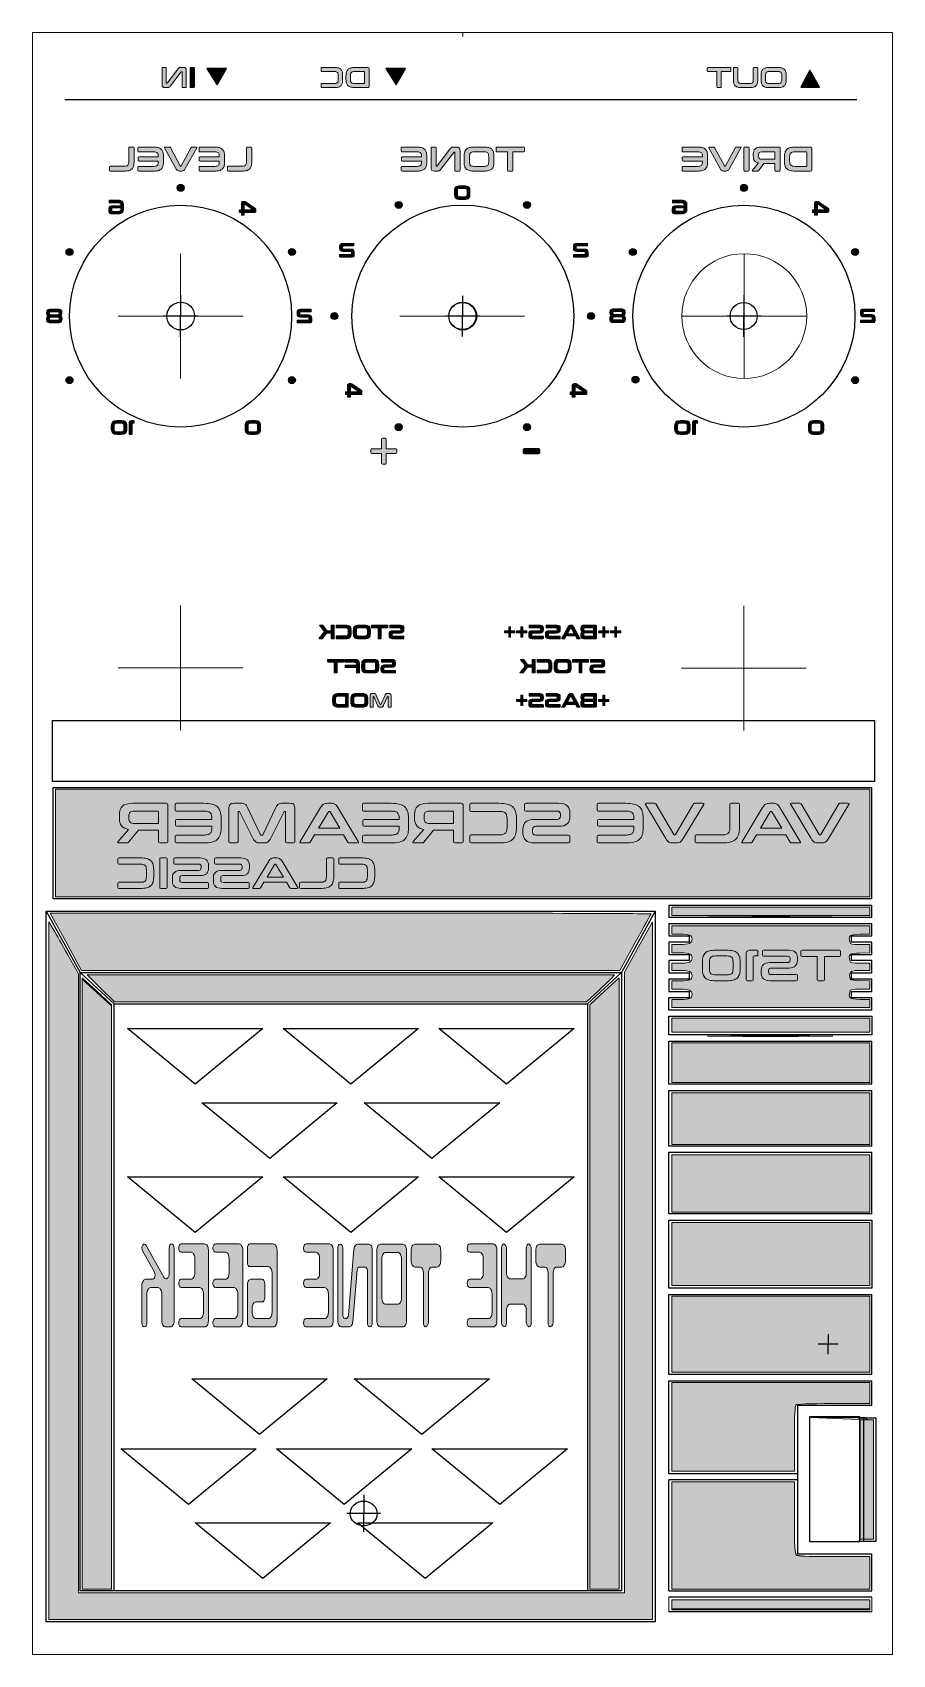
# Model space of a CAD drawing. Header units: millimetres. Extents: x 0 to 62, y -117 to 0.
import ezdxf

# ---------------------------------------------------------------- set-up
doc = ezdxf.new("R2010")
doc.units = ezdxf.units.MM
doc.header["$MEASUREMENT"] = 0
for name, color, linetype in [('GLOSS-V', 7, 'Continuous'), ('Layer 4', 7, 'Continuous'), ('Layer 5', 7, 'Continuous')]:
    doc.layers.add(name, color=color, linetype=linetype)
picture_1 = doc.add_image_def('image1.png', size_in_pixel=(700, 52))
picture_2 = doc.add_image_def('image2.png', size_in_pixel=(42, 107))

# ---------------------------------------------------------------- blocks, each defined once
blk = doc.blocks.new('block 3')
at = {"layer": 'GLOSS-V', "true_color": 0x010101}
h = blk.add_hatch(color=178, dxfattribs=at)
h.dxf.hatch_style = 2
edge = h.paths.add_edge_path()
edge.add_spline(control_points=[(7.89, -93.07), (7.89, -93.07), (7.89, -90.38), (7.89, -90.38), (7.89, -90.25), (7.92, -90.15), (7.97, -90.06), (8.02, -89.97), (8.09, -89.93), (8.16, -89.93), (8.16, -89.93), (8.66, -89.93), (8.66, -89.93), (8.71, -89.93), (8.75, -89.9), (8.79, -89.84), (8.82, -89.78), (8.84, -89.71), (8.84, -89.63), (8.84, -89.55), (8.82, -89.48), (8.79, -89.42), (8.79, -89.42), (7.94, -87.89), (7.94, -87.89), (7.9, -87.83), (7.89, -87.76), (7.89, -87.68), (7.89, -87.6), (7.91, -87.53), (7.95, -87.47), (7.98, -87.42), (8.02, -87.39), (8.08, -87.39), (8.13, -87.4), (8.17, -87.43), (8.2, -87.49), (8.2, -87.49), (9.49, -89.82), (9.49, -89.82), (9.53, -89.88), (9.58, -89.91), (9.63, -89.91), (9.66, -89.91), (9.69, -89.9), (9.71, -89.88), (9.75, -89.84), (9.79, -89.79), (9.82, -89.72), (9.84, -89.65), (9.86, -89.57), (9.86, -89.48), (9.86, -89.48), (9.86, -87.68), (9.86, -87.68), (9.86, -87.6), (9.87, -87.53), (9.91, -87.47), (9.94, -87.41), (9.98, -87.38), (10.03, -87.38), (10.08, -87.38), (10.13, -87.41), (10.16, -87.47), (10.2, -87.53), (10.21, -87.6), (10.21, -87.68), (10.21, -87.68), (10.21, -92.92), (10.21, -92.92), (10.21, -93.05), (10.19, -93.15), (10.13, -93.24), (10.08, -93.33), (10.02, -93.37), (9.94, -93.37), (9.94, -93.37), (9.59, -93.37), (9.59, -93.37), (9.51, -93.37), (9.45, -93.33), (9.4, -93.24), (9.35, -93.15), (9.32, -93.05), (9.32, -92.92), (9.32, -92.92), (9.32, -90.98), (9.32, -90.98), (9.32, -90.85), (9.29, -90.75), (9.24, -90.66), (9.19, -90.57), (9.13, -90.53), (9.05, -90.53), (9.05, -90.53), (8.52, -90.53), (8.52, -90.53), (8.44, -90.53), (8.38, -90.57), (8.33, -90.66), (8.28, -90.75), (8.25, -90.85), (8.25, -90.98), (8.25, -90.98), (8.25, -93.07), (8.25, -93.07), (8.25, -93.16), (8.23, -93.23), (8.2, -93.28), (8.16, -93.34), (8.12, -93.37), (8.07, -93.37), (8.02, -93.37), (7.98, -93.34), (7.94, -93.28), (7.91, -93.23), (7.89, -93.16), (7.89, -93.07)], knot_values=[0, 0, 0, 0, 1, 1, 1, 2, 2, 2, 3, 3, 3, 4, 4, 4, 5, 5, 5, 6, 6, 6, 7, 7, 7, 8, 8, 8, 9, 9, 9, 10, 10, 10, 11, 11, 11, 12, 12, 12, 13, 13, 13, 14, 14, 14, 15, 15, 15, 16, 16, 16, 17, 17, 17, 18, 18, 18, 19, 19, 19, 20, 20, 20, 21, 21, 21, 22, 22, 22, 23, 23, 23, 24, 24, 24, 25, 25, 25, 26, 26, 26, 27, 27, 27, 28, 28, 28, 29, 29, 29, 30, 30, 30, 31, 31, 31, 32, 32, 32, 33, 33, 33, 34, 34, 34, 35, 35, 35, 36, 36, 36, 37, 37, 37, 38, 38, 38, 39, 39, 39, 39], degree=3, periodic=1)
h = blk.add_hatch(color=178, dxfattribs=at)
h.dxf.hatch_style = 2
edge = h.paths.add_edge_path()
edge.add_spline(control_points=[(10.59, -92.86), (10.63, -92.8), (10.67, -92.77), (10.72, -92.77), (10.72, -92.77), (12.06, -92.77), (12.06, -92.77), (12.13, -92.77), (12.2, -92.73), (12.25, -92.64), (12.3, -92.55), (12.33, -92.45), (12.33, -92.32), (12.33, -92.32), (12.33, -90.98), (12.33, -90.98), (12.33, -90.85), (12.3, -90.75), (12.25, -90.66), (12.2, -90.57), (12.13, -90.53), (12.06, -90.53), (12.06, -90.53), (10.72, -90.53), (10.72, -90.53), (10.67, -90.53), (10.63, -90.5), (10.59, -90.44), (10.56, -90.38), (10.54, -90.31), (10.54, -90.23), (10.54, -90.14), (10.56, -90.07), (10.59, -90.01), (10.63, -89.96), (10.67, -89.93), (10.72, -89.93), (10.72, -89.93), (11.43, -89.93), (11.43, -89.93), (11.51, -89.93), (11.57, -89.88), (11.62, -89.8), (11.68, -89.71), (11.7, -89.6), (11.7, -89.48), (11.7, -89.48), (11.7, -88.43), (11.7, -88.43), (11.7, -88.31), (11.68, -88.2), (11.62, -88.11), (11.57, -88.03), (11.51, -87.98), (11.43, -87.98), (11.43, -87.98), (10.72, -87.98), (10.72, -87.98), (10.67, -87.98), (10.63, -87.95), (10.59, -87.9), (10.56, -87.84), (10.54, -87.77), (10.54, -87.68), (10.54, -87.6), (10.56, -87.53), (10.59, -87.47), (10.63, -87.41), (10.67, -87.38), (10.72, -87.38), (10.72, -87.38), (12.42, -87.38), (12.42, -87.38), (12.49, -87.38), (12.55, -87.43), (12.61, -87.51), (12.66, -87.6), (12.68, -87.71), (12.68, -87.83), (12.68, -87.83), (12.68, -92.92), (12.68, -92.92), (12.68, -93.05), (12.66, -93.15), (12.61, -93.24), (12.55, -93.33), (12.49, -93.37), (12.42, -93.37), (12.42, -93.37), (10.72, -93.37), (10.72, -93.37), (10.67, -93.37), (10.63, -93.34), (10.59, -93.28), (10.56, -93.23), (10.54, -93.16), (10.54, -93.07), (10.54, -92.99), (10.56, -92.92), (10.59, -92.86)], knot_values=[0, 0, 0, 0, 1, 1, 1, 2, 2, 2, 3, 3, 3, 4, 4, 4, 5, 5, 5, 6, 6, 6, 7, 7, 7, 8, 8, 8, 9, 9, 9, 10, 10, 10, 11, 11, 11, 12, 12, 12, 13, 13, 13, 14, 14, 14, 15, 15, 15, 16, 16, 16, 17, 17, 17, 18, 18, 18, 19, 19, 19, 20, 20, 20, 21, 21, 21, 22, 22, 22, 23, 23, 23, 24, 24, 24, 25, 25, 25, 26, 26, 26, 27, 27, 27, 28, 28, 28, 29, 29, 29, 30, 30, 30, 31, 31, 31, 32, 32, 32, 33, 33, 33, 33], degree=3, periodic=1)
h = blk.add_hatch(color=178, dxfattribs=at)
h.dxf.hatch_style = 2
edge = h.paths.add_edge_path()
edge.add_spline(control_points=[(13.07, -92.86), (13.1, -92.8), (13.14, -92.77), (13.19, -92.77), (13.19, -92.77), (14.53, -92.77), (14.53, -92.77), (14.61, -92.77), (14.67, -92.73), (14.72, -92.64), (14.77, -92.55), (14.8, -92.45), (14.8, -92.32), (14.8, -92.32), (14.8, -90.98), (14.8, -90.98), (14.8, -90.85), (14.77, -90.75), (14.72, -90.66), (14.67, -90.57), (14.61, -90.53), (14.53, -90.53), (14.53, -90.53), (13.19, -90.53), (13.19, -90.53), (13.14, -90.53), (13.1, -90.5), (13.07, -90.44), (13.03, -90.38), (13.01, -90.31), (13.01, -90.23), (13.01, -90.14), (13.03, -90.07), (13.07, -90.01), (13.1, -89.96), (13.14, -89.93), (13.19, -89.93), (13.19, -89.93), (13.91, -89.93), (13.91, -89.93), (13.98, -89.93), (14.04, -89.88), (14.1, -89.8), (14.15, -89.71), (14.17, -89.6), (14.17, -89.48), (14.17, -89.48), (14.17, -88.43), (14.17, -88.43), (14.17, -88.31), (14.15, -88.2), (14.1, -88.11), (14.04, -88.03), (13.98, -87.98), (13.91, -87.98), (13.91, -87.98), (13.19, -87.98), (13.19, -87.98), (13.14, -87.98), (13.1, -87.95), (13.07, -87.9), (13.03, -87.84), (13.01, -87.77), (13.01, -87.68), (13.01, -87.6), (13.03, -87.53), (13.07, -87.47), (13.1, -87.41), (13.14, -87.38), (13.19, -87.38), (13.19, -87.38), (14.89, -87.38), (14.89, -87.38), (14.96, -87.38), (15.03, -87.43), (15.08, -87.51), (15.13, -87.6), (15.16, -87.71), (15.16, -87.83), (15.16, -87.83), (15.16, -92.92), (15.16, -92.92), (15.16, -93.05), (15.13, -93.15), (15.08, -93.24), (15.03, -93.33), (14.96, -93.37), (14.89, -93.37), (14.89, -93.37), (13.19, -93.37), (13.19, -93.37), (13.14, -93.37), (13.1, -93.34), (13.07, -93.28), (13.03, -93.23), (13.01, -93.16), (13.01, -93.07), (13.01, -92.99), (13.03, -92.92), (13.07, -92.86)], knot_values=[0, 0, 0, 0, 1, 1, 1, 2, 2, 2, 3, 3, 3, 4, 4, 4, 5, 5, 5, 6, 6, 6, 7, 7, 7, 8, 8, 8, 9, 9, 9, 10, 10, 10, 11, 11, 11, 12, 12, 12, 13, 13, 13, 14, 14, 14, 15, 15, 15, 16, 16, 16, 17, 17, 17, 18, 18, 18, 19, 19, 19, 20, 20, 20, 21, 21, 21, 22, 22, 22, 23, 23, 23, 24, 24, 24, 25, 25, 25, 26, 26, 26, 27, 27, 27, 28, 28, 28, 29, 29, 29, 30, 30, 30, 31, 31, 31, 32, 32, 32, 33, 33, 33, 33], degree=3, periodic=1)
h = blk.add_hatch(color=178, dxfattribs=at)
h.dxf.hatch_style = 2
edge = h.paths.add_edge_path()
edge.add_spline(control_points=[(15.49, -93.07), (15.49, -93.07), (15.49, -90.38), (15.49, -90.38), (15.49, -90.25), (15.51, -90.15), (15.56, -90.06), (15.62, -89.97), (15.68, -89.93), (15.75, -89.93), (15.75, -89.93), (16.57, -89.93), (16.57, -89.93), (16.62, -89.93), (16.66, -89.96), (16.69, -90.01), (16.73, -90.07), (16.74, -90.14), (16.74, -90.23), (16.74, -90.23), (16.74, -91.27), (16.74, -91.27), (16.74, -91.35), (16.73, -91.42), (16.69, -91.48), (16.66, -91.54), (16.62, -91.57), (16.57, -91.57), (16.57, -91.57), (16.11, -91.57), (16.11, -91.57), (16.04, -91.57), (15.97, -91.61), (15.92, -91.7), (15.87, -91.79), (15.84, -91.89), (15.84, -92.02), (15.84, -92.02), (15.84, -92.32), (15.84, -92.32), (15.84, -92.45), (15.87, -92.55), (15.92, -92.64), (15.97, -92.72), (16.04, -92.77), (16.11, -92.77), (16.11, -92.77), (17, -92.77), (17, -92.77), (17.08, -92.77), (17.14, -92.73), (17.19, -92.64), (17.24, -92.55), (17.27, -92.45), (17.27, -92.32), (17.27, -92.32), (17.27, -89.47), (17.27, -89.47), (17.27, -89.35), (17.24, -89.24), (17.19, -89.15), (17.14, -89.07), (17.08, -89.02), (17, -89.02), (17, -89.02), (15.66, -89.02), (15.66, -89.02), (15.61, -89.02), (15.57, -88.99), (15.54, -88.94), (15.5, -88.88), (15.49, -88.81), (15.49, -88.72), (15.49, -88.72), (15.49, -87.68), (15.49, -87.68), (15.49, -87.6), (15.5, -87.53), (15.54, -87.47), (15.57, -87.41), (15.61, -87.38), (15.66, -87.38), (15.66, -87.38), (17.36, -87.38), (17.36, -87.38), (17.43, -87.38), (17.5, -87.43), (17.55, -87.51), (17.6, -87.6), (17.63, -87.71), (17.63, -87.83), (17.63, -87.83), (17.63, -92.92), (17.63, -92.92), (17.63, -93.05), (17.6, -93.15), (17.55, -93.24), (17.5, -93.33), (17.43, -93.37), (17.36, -93.37), (17.36, -93.37), (15.66, -93.37), (15.66, -93.37), (15.61, -93.37), (15.57, -93.34), (15.54, -93.29), (15.5, -93.23), (15.49, -93.16), (15.49, -93.07)], knot_values=[0, 0, 0, 0, 1, 1, 1, 2, 2, 2, 3, 3, 3, 4, 4, 4, 5, 5, 5, 6, 6, 6, 7, 7, 7, 8, 8, 8, 9, 9, 9, 10, 10, 10, 11, 11, 11, 12, 12, 12, 13, 13, 13, 14, 14, 14, 15, 15, 15, 16, 16, 16, 17, 17, 17, 18, 18, 18, 19, 19, 19, 20, 20, 20, 21, 21, 21, 22, 22, 22, 23, 23, 23, 24, 24, 24, 25, 25, 25, 26, 26, 26, 27, 27, 27, 28, 28, 28, 29, 29, 29, 30, 30, 30, 31, 31, 31, 32, 32, 32, 33, 33, 33, 34, 34, 34, 35, 35, 35, 36, 36, 36, 36], degree=3, periodic=1)
h = blk.add_hatch(color=178, dxfattribs=at)
h.dxf.hatch_style = 2
edge = h.paths.add_edge_path()
edge.add_spline(control_points=[(19.59, -92.86), (19.63, -92.8), (19.67, -92.77), (19.72, -92.77), (19.72, -92.77), (21.06, -92.77), (21.06, -92.77), (21.13, -92.77), (21.2, -92.73), (21.25, -92.64), (21.3, -92.55), (21.33, -92.45), (21.33, -92.32), (21.33, -92.32), (21.33, -90.98), (21.33, -90.98), (21.33, -90.85), (21.3, -90.75), (21.25, -90.66), (21.2, -90.57), (21.13, -90.53), (21.06, -90.53), (21.06, -90.53), (19.72, -90.53), (19.72, -90.53), (19.67, -90.53), (19.63, -90.5), (19.59, -90.44), (19.56, -90.38), (19.54, -90.31), (19.54, -90.23), (19.54, -90.14), (19.56, -90.07), (19.59, -90.01), (19.63, -89.96), (19.67, -89.93), (19.72, -89.93), (19.72, -89.93), (20.43, -89.93), (20.43, -89.93), (20.51, -89.93), (20.57, -89.88), (20.62, -89.8), (20.68, -89.71), (20.7, -89.6), (20.7, -89.48), (20.7, -89.48), (20.7, -88.43), (20.7, -88.43), (20.7, -88.31), (20.68, -88.2), (20.62, -88.11), (20.57, -88.03), (20.51, -87.98), (20.43, -87.98), (20.43, -87.98), (19.72, -87.98), (19.72, -87.98), (19.67, -87.98), (19.63, -87.95), (19.59, -87.9), (19.56, -87.84), (19.54, -87.77), (19.54, -87.68), (19.54, -87.6), (19.56, -87.53), (19.59, -87.47), (19.63, -87.41), (19.67, -87.38), (19.72, -87.38), (19.72, -87.38), (21.42, -87.38), (21.42, -87.38), (21.49, -87.38), (21.55, -87.43), (21.61, -87.51), (21.66, -87.6), (21.68, -87.71), (21.68, -87.83), (21.68, -87.83), (21.68, -92.92), (21.68, -92.92), (21.68, -93.05), (21.66, -93.15), (21.61, -93.24), (21.55, -93.33), (21.49, -93.37), (21.42, -93.37), (21.42, -93.37), (19.72, -93.37), (19.72, -93.37), (19.67, -93.37), (19.63, -93.34), (19.59, -93.28), (19.56, -93.23), (19.54, -93.16), (19.54, -93.07), (19.54, -92.99), (19.56, -92.92), (19.59, -92.86)], knot_values=[0, 0, 0, 0, 1, 1, 1, 2, 2, 2, 3, 3, 3, 4, 4, 4, 5, 5, 5, 6, 6, 6, 7, 7, 7, 8, 8, 8, 9, 9, 9, 10, 10, 10, 11, 11, 11, 12, 12, 12, 13, 13, 13, 14, 14, 14, 15, 15, 15, 16, 16, 16, 17, 17, 17, 18, 18, 18, 19, 19, 19, 20, 20, 20, 21, 21, 21, 22, 22, 22, 23, 23, 23, 24, 24, 24, 25, 25, 25, 26, 26, 26, 27, 27, 27, 28, 28, 28, 29, 29, 29, 30, 30, 30, 31, 31, 31, 32, 32, 32, 33, 33, 33, 33], degree=3, periodic=1)
h = blk.add_hatch(color=178, dxfattribs=at)
h.dxf.hatch_style = 2
edge = h.paths.add_edge_path()
edge.add_spline(control_points=[(22.01, -92.92), (22.01, -92.92), (22.01, -87.71), (22.01, -87.71), (22.01, -87.62), (22.03, -87.55), (22.06, -87.49), (22.1, -87.43), (22.14, -87.41), (22.19, -87.41), (22.24, -87.41), (22.28, -87.43), (22.32, -87.49), (22.35, -87.55), (22.37, -87.62), (22.37, -87.71), (22.37, -87.71), (22.37, -92.47), (22.37, -92.47), (22.37, -92.56), (22.39, -92.63), (22.42, -92.69), (22.46, -92.74), (22.5, -92.77), (22.55, -92.77), (22.55, -92.77), (22.6, -92.77), (22.6, -92.77), (22.64, -92.77), (22.68, -92.75), (22.72, -92.7), (22.75, -92.65), (22.77, -92.59), (22.78, -92.51), (22.78, -92.51), (23.17, -87.77), (23.17, -87.77), (23.18, -87.67), (23.21, -87.58), (23.26, -87.51), (23.31, -87.44), (23.37, -87.41), (23.43, -87.41), (23.43, -87.41), (24.24, -87.41), (24.24, -87.41), (24.31, -87.41), (24.37, -87.45), (24.43, -87.53), (24.48, -87.62), (24.5, -87.73), (24.5, -87.85), (24.5, -87.85), (24.5, -93.07), (24.5, -93.07), (24.5, -93.16), (24.49, -93.23), (24.45, -93.28), (24.42, -93.34), (24.38, -93.37), (24.32, -93.37), (24.27, -93.37), (24.23, -93.34), (24.2, -93.28), (24.16, -93.23), (24.15, -93.16), (24.15, -93.07), (24.15, -93.07), (24.15, -89.34), (24.15, -89.34), (24.15, -89.25), (24.13, -89.18), (24.09, -89.13), (24.06, -89.07), (24.02, -89.05), (23.97, -89.05), (23.97, -89.05), (23.58, -89.05), (23.58, -89.05), (23.53, -89.05), (23.5, -89.07), (23.46, -89.11), (23.43, -89.16), (23.41, -89.21), (23.4, -89.28), (23.4, -89.28), (23.09, -92.97), (23.09, -92.97), (23.08, -93.09), (23.06, -93.18), (23.01, -93.26), (22.96, -93.33), (22.9, -93.37), (22.83, -93.37), (22.83, -93.37), (22.28, -93.37), (22.28, -93.37), (22.21, -93.37), (22.14, -93.33), (22.09, -93.24), (22.04, -93.15), (22.01, -93.05), (22.01, -92.92)], knot_values=[0, 0, 0, 0, 1, 1, 1, 2, 2, 2, 3, 3, 3, 4, 4, 4, 5, 5, 5, 6, 6, 6, 7, 7, 7, 8, 8, 8, 9, 9, 9, 10, 10, 10, 11, 11, 11, 12, 12, 12, 13, 13, 13, 14, 14, 14, 15, 15, 15, 16, 16, 16, 17, 17, 17, 18, 18, 18, 19, 19, 19, 20, 20, 20, 21, 21, 21, 22, 22, 22, 23, 23, 23, 24, 24, 24, 25, 25, 25, 26, 26, 26, 27, 27, 27, 28, 28, 28, 29, 29, 29, 30, 30, 30, 31, 31, 31, 32, 32, 32, 33, 33, 33, 34, 34, 34, 34], degree=3, periodic=1)
h = blk.add_hatch(color=178, dxfattribs=at)
h.dxf.hatch_style = 2
edge = h.paths.add_edge_path()
edge.add_spline(control_points=[(24.83, -87.85), (24.83, -87.72), (24.85, -87.62), (24.9, -87.53), (24.96, -87.45), (25.02, -87.41), (25.09, -87.41), (25.09, -87.41), (26.7, -87.41), (26.7, -87.41), (26.77, -87.41), (26.84, -87.45), (26.89, -87.53), (26.94, -87.62), (26.97, -87.72), (26.97, -87.85), (26.97, -87.85), (26.97, -92.92), (26.97, -92.92), (26.97, -93.05), (26.94, -93.15), (26.89, -93.24), (26.84, -93.33), (26.77, -93.37), (26.7, -93.37), (26.7, -93.37), (25.09, -93.37), (25.09, -93.37), (25.02, -93.37), (24.96, -93.33), (24.9, -93.24), (24.85, -93.15), (24.83, -93.05), (24.83, -92.92), (24.83, -92.92), (24.83, -87.85), (24.83, -87.85)], knot_values=[0, 0, 0, 0, 1, 1, 1, 2, 2, 2, 3, 3, 3, 4, 4, 4, 5, 5, 5, 6, 6, 6, 7, 7, 7, 8, 8, 8, 9, 9, 9, 10, 10, 10, 11, 11, 11, 12, 12, 12, 12], degree=3, periodic=1)
edge = h.paths.add_edge_path()
edge.add_spline(control_points=[(25.19, -91.28), (25.19, -91.41), (25.21, -91.51), (25.26, -91.6), (25.32, -91.69), (25.38, -91.73), (25.45, -91.73), (25.45, -91.73), (26.34, -91.73), (26.34, -91.73), (26.42, -91.73), (26.48, -91.69), (26.53, -91.6), (26.58, -91.51), (26.61, -91.41), (26.61, -91.28), (26.61, -91.28), (26.61, -88.45), (26.61, -88.45), (26.61, -88.33), (26.58, -88.22), (26.53, -88.14), (26.48, -88.05), (26.42, -88), (26.34, -88), (26.34, -88), (25.45, -88), (25.45, -88), (25.38, -88), (25.32, -88.05), (25.26, -88.14), (25.21, -88.22), (25.19, -88.33), (25.19, -88.45), (25.19, -88.45), (25.19, -91.28), (25.19, -91.28)], knot_values=[0, 0, 0, 0, 1, 1, 1, 2, 2, 2, 3, 3, 3, 4, 4, 4, 5, 5, 5, 6, 6, 6, 7, 7, 7, 8, 8, 8, 9, 9, 9, 10, 10, 10, 11, 11, 11, 12, 12, 12, 12], degree=3, periodic=1)
h = blk.add_hatch(color=178, dxfattribs=at)
h.dxf.hatch_style = 2
edge = h.paths.add_edge_path()
edge.add_spline(control_points=[(27.3, -88.6), (27.3, -88.6), (27.3, -87.85), (27.3, -87.85), (27.3, -87.72), (27.32, -87.62), (27.37, -87.53), (27.42, -87.45), (27.49, -87.41), (27.56, -87.41), (27.56, -87.41), (29.16, -87.41), (29.16, -87.41), (29.24, -87.41), (29.3, -87.45), (29.35, -87.53), (29.4, -87.62), (29.43, -87.72), (29.43, -87.85), (29.43, -87.85), (29.43, -88.6), (29.43, -88.6), (29.43, -88.72), (29.4, -88.83), (29.35, -88.91), (29.3, -89), (29.24, -89.05), (29.16, -89.05), (29.16, -89.05), (28.8, -89.05), (28.8, -89.05), (28.73, -89.05), (28.67, -89.09), (28.62, -89.17), (28.57, -89.26), (28.54, -89.36), (28.54, -89.49), (28.54, -89.49), (28.54, -93.07), (28.54, -93.07), (28.54, -93.11), (28.53, -93.15), (28.51, -93.19), (28.5, -93.22), (28.48, -93.26), (28.45, -93.28), (28.43, -93.31), (28.4, -93.34), (28.36, -93.37), (28.31, -93.37), (28.27, -93.34), (28.24, -93.28), (28.2, -93.23), (28.18, -93.16), (28.18, -93.07), (28.18, -93.07), (28.18, -89.49), (28.18, -89.49), (28.18, -89.36), (28.16, -89.26), (28.11, -89.17), (28.05, -89.09), (27.99, -89.05), (27.92, -89.05), (27.92, -89.05), (27.56, -89.05), (27.56, -89.05), (27.49, -89.05), (27.42, -89), (27.37, -88.91), (27.32, -88.83), (27.3, -88.72), (27.3, -88.6)], knot_values=[0, 0, 0, 0, 1, 1, 1, 2, 2, 2, 3, 3, 3, 4, 4, 4, 5, 5, 5, 6, 6, 6, 7, 7, 7, 8, 8, 8, 9, 9, 9, 10, 10, 10, 11, 11, 11, 12, 12, 12, 13, 13, 13, 14, 14, 14, 15, 15, 15, 16, 16, 16, 17, 17, 17, 18, 18, 18, 19, 19, 19, 20, 20, 20, 21, 21, 21, 22, 22, 22, 23, 23, 23, 24, 24, 24, 24], degree=3, periodic=1)
h = blk.add_hatch(color=178, dxfattribs=at)
h.dxf.hatch_style = 2
edge = h.paths.add_edge_path()
edge.add_spline(control_points=[(31.39, -92.86), (31.43, -92.8), (31.47, -92.77), (31.52, -92.77), (31.52, -92.77), (32.86, -92.77), (32.86, -92.77), (32.93, -92.77), (33, -92.73), (33.05, -92.64), (33.1, -92.55), (33.13, -92.45), (33.13, -92.32), (33.13, -92.32), (33.13, -90.98), (33.13, -90.98), (33.13, -90.85), (33.1, -90.75), (33.05, -90.66), (33, -90.57), (32.93, -90.53), (32.86, -90.53), (32.86, -90.53), (31.52, -90.53), (31.52, -90.53), (31.47, -90.53), (31.43, -90.5), (31.39, -90.44), (31.36, -90.38), (31.34, -90.31), (31.34, -90.23), (31.34, -90.14), (31.36, -90.07), (31.39, -90.01), (31.43, -89.96), (31.47, -89.93), (31.52, -89.93), (31.52, -89.93), (32.24, -89.93), (32.24, -89.93), (32.31, -89.93), (32.37, -89.88), (32.42, -89.8), (32.48, -89.71), (32.5, -89.6), (32.5, -89.48), (32.5, -89.48), (32.5, -88.43), (32.5, -88.43), (32.5, -88.31), (32.48, -88.2), (32.42, -88.11), (32.37, -88.03), (32.31, -87.98), (32.24, -87.98), (32.24, -87.98), (31.52, -87.98), (31.52, -87.98), (31.47, -87.98), (31.43, -87.95), (31.39, -87.9), (31.36, -87.84), (31.34, -87.77), (31.34, -87.68), (31.34, -87.6), (31.36, -87.53), (31.39, -87.47), (31.43, -87.41), (31.47, -87.38), (31.52, -87.38), (31.52, -87.38), (33.22, -87.38), (33.22, -87.38), (33.29, -87.38), (33.35, -87.43), (33.41, -87.51), (33.46, -87.6), (33.48, -87.71), (33.48, -87.83), (33.48, -87.83), (33.48, -92.92), (33.48, -92.92), (33.48, -93.05), (33.46, -93.15), (33.41, -93.24), (33.35, -93.33), (33.29, -93.37), (33.22, -93.37), (33.22, -93.37), (31.52, -93.37), (31.52, -93.37), (31.47, -93.37), (31.43, -93.34), (31.39, -93.28), (31.36, -93.23), (31.34, -93.16), (31.34, -93.07), (31.34, -92.99), (31.36, -92.92), (31.39, -92.86)], knot_values=[0, 0, 0, 0, 1, 1, 1, 2, 2, 2, 3, 3, 3, 4, 4, 4, 5, 5, 5, 6, 6, 6, 7, 7, 7, 8, 8, 8, 9, 9, 9, 10, 10, 10, 11, 11, 11, 12, 12, 12, 13, 13, 13, 14, 14, 14, 15, 15, 15, 16, 16, 16, 17, 17, 17, 18, 18, 18, 19, 19, 19, 20, 20, 20, 21, 21, 21, 22, 22, 22, 23, 23, 23, 24, 24, 24, 25, 25, 25, 26, 26, 26, 27, 27, 27, 28, 28, 28, 29, 29, 29, 30, 30, 30, 31, 31, 31, 32, 32, 32, 33, 33, 33, 33], degree=3, periodic=1)
h = blk.add_hatch(color=178, dxfattribs=at)
h.dxf.hatch_style = 2
edge = h.paths.add_edge_path()
edge.add_spline(control_points=[(33.81, -93.07), (33.81, -93.07), (33.81, -87.68), (33.81, -87.68), (33.81, -87.6), (33.83, -87.53), (33.87, -87.47), (33.9, -87.41), (33.94, -87.38), (33.99, -87.38), (34.03, -87.41), (34.06, -87.44), (34.08, -87.47), (34.11, -87.5), (34.13, -87.53), (34.15, -87.57), (34.16, -87.6), (34.17, -87.64), (34.17, -87.68), (34.17, -87.68), (34.17, -89.46), (34.17, -89.46), (34.17, -89.59), (34.2, -89.69), (34.25, -89.78), (34.3, -89.87), (34.36, -89.91), (34.44, -89.91), (34.44, -89.91), (35.33, -89.91), (35.33, -89.91), (35.41, -89.91), (35.47, -89.87), (35.52, -89.78), (35.57, -89.69), (35.6, -89.59), (35.6, -89.46), (35.6, -89.46), (35.6, -87.68), (35.6, -87.68), (35.6, -87.6), (35.62, -87.53), (35.65, -87.47), (35.68, -87.41), (35.73, -87.38), (35.78, -87.38), (35.81, -87.41), (35.84, -87.44), (35.87, -87.47), (35.89, -87.5), (35.91, -87.53), (35.93, -87.57), (35.95, -87.6), (35.96, -87.64), (35.96, -87.68), (35.96, -87.68), (35.96, -93.07), (35.96, -93.07), (35.96, -93.16), (35.94, -93.23), (35.9, -93.28), (35.87, -93.34), (35.83, -93.37), (35.78, -93.37), (35.74, -93.34), (35.72, -93.31), (35.69, -93.28), (35.67, -93.26), (35.64, -93.22), (35.63, -93.19), (35.61, -93.15), (35.6, -93.11), (35.6, -93.07), (35.6, -93.07), (35.6, -92.17), (35.6, -92.17), (35.6, -92.05), (35.57, -91.94), (35.52, -91.86), (35.47, -91.77), (35.41, -91.72), (35.33, -91.72), (35.33, -91.72), (34.44, -91.72), (34.44, -91.72), (34.36, -91.72), (34.3, -91.77), (34.25, -91.86), (34.2, -91.94), (34.17, -92.05), (34.17, -92.17), (34.17, -92.17), (34.17, -93.07), (34.17, -93.07), (34.17, -93.16), (34.15, -93.23), (34.12, -93.28), (34.09, -93.34), (34.04, -93.37), (33.99, -93.37), (33.96, -93.34), (33.93, -93.31), (33.9, -93.28), (33.88, -93.26), (33.86, -93.22), (33.84, -93.19), (33.82, -93.15), (33.81, -93.11), (33.81, -93.07)], knot_values=[0, 0, 0, 0, 1, 1, 1, 2, 2, 2, 3, 3, 3, 4, 4, 4, 5, 5, 5, 6, 6, 6, 7, 7, 7, 8, 8, 8, 9, 9, 9, 10, 10, 10, 11, 11, 11, 12, 12, 12, 13, 13, 13, 14, 14, 14, 15, 15, 15, 16, 16, 16, 17, 17, 17, 18, 18, 18, 19, 19, 19, 20, 20, 20, 21, 21, 21, 22, 22, 22, 23, 23, 23, 24, 24, 24, 25, 25, 25, 26, 26, 26, 27, 27, 27, 28, 28, 28, 29, 29, 29, 30, 30, 30, 31, 31, 31, 32, 32, 32, 33, 33, 33, 34, 34, 34, 35, 35, 35, 36, 36, 36, 36], degree=3, periodic=1)
h = blk.add_hatch(color=178, dxfattribs=at)
h.dxf.hatch_style = 2
edge = h.paths.add_edge_path()
edge.add_spline(control_points=[(36.29, -88.6), (36.29, -88.6), (36.29, -87.85), (36.29, -87.85), (36.29, -87.72), (36.31, -87.62), (36.36, -87.53), (36.41, -87.45), (36.48, -87.41), (36.55, -87.41), (36.55, -87.41), (38.15, -87.41), (38.15, -87.41), (38.23, -87.41), (38.29, -87.45), (38.34, -87.53), (38.39, -87.62), (38.42, -87.72), (38.42, -87.85), (38.42, -87.85), (38.42, -88.6), (38.42, -88.6), (38.42, -88.72), (38.39, -88.83), (38.34, -88.91), (38.29, -89), (38.23, -89.05), (38.15, -89.05), (38.15, -89.05), (37.79, -89.05), (37.79, -89.05), (37.72, -89.05), (37.66, -89.09), (37.61, -89.17), (37.56, -89.26), (37.53, -89.36), (37.53, -89.49), (37.53, -89.49), (37.53, -93.07), (37.53, -93.07), (37.53, -93.11), (37.52, -93.15), (37.5, -93.19), (37.49, -93.22), (37.47, -93.26), (37.44, -93.28), (37.42, -93.31), (37.39, -93.34), (37.35, -93.37), (37.3, -93.37), (37.26, -93.34), (37.23, -93.28), (37.19, -93.23), (37.17, -93.16), (37.17, -93.07), (37.17, -93.07), (37.17, -89.49), (37.17, -89.49), (37.17, -89.36), (37.15, -89.26), (37.1, -89.17), (37.04, -89.09), (36.98, -89.05), (36.91, -89.05), (36.91, -89.05), (36.55, -89.05), (36.55, -89.05), (36.48, -89.05), (36.41, -89), (36.36, -88.91), (36.31, -88.83), (36.29, -88.72), (36.29, -88.6)], knot_values=[0, 0, 0, 0, 1, 1, 1, 2, 2, 2, 3, 3, 3, 4, 4, 4, 5, 5, 5, 6, 6, 6, 7, 7, 7, 8, 8, 8, 9, 9, 9, 10, 10, 10, 11, 11, 11, 12, 12, 12, 13, 13, 13, 14, 14, 14, 15, 15, 15, 16, 16, 16, 17, 17, 17, 18, 18, 18, 19, 19, 19, 20, 20, 20, 21, 21, 21, 22, 22, 22, 23, 23, 23, 24, 24, 24, 24], degree=3, periodic=1)
at = {"layer": 'GLOSS-V', "lineweight": 0}
for points, knots in [([(7.89, -93.07), (7.89, -93.07), (7.89, -90.38), (7.89, -90.38), (7.89, -90.25), (7.92, -90.15), (7.97, -90.06), (8.02, -89.97), (8.09, -89.93), (8.16, -89.93), (8.16, -89.93), (8.66, -89.93), (8.66, -89.93), (8.71, -89.93), (8.75, -89.9), (8.79, -89.84), (8.82, -89.78), (8.84, -89.71), (8.84, -89.63), (8.84, -89.55), (8.82, -89.48), (8.79, -89.42), (8.79, -89.42), (7.94, -87.89), (7.94, -87.89), (7.9, -87.83), (7.89, -87.76), (7.89, -87.68), (7.89, -87.6), (7.91, -87.53), (7.95, -87.47), (7.98, -87.42), (8.02, -87.39), (8.08, -87.39), (8.13, -87.4), (8.17, -87.43), (8.2, -87.49), (8.2, -87.49), (9.49, -89.82), (9.49, -89.82), (9.53, -89.88), (9.58, -89.91), (9.63, -89.91), (9.66, -89.91), (9.69, -89.9), (9.71, -89.88), (9.75, -89.84), (9.79, -89.79), (9.82, -89.72), (9.84, -89.65), (9.86, -89.57), (9.86, -89.48), (9.86, -89.48), (9.86, -87.68), (9.86, -87.68), (9.86, -87.6), (9.87, -87.53), (9.91, -87.47), (9.94, -87.41), (9.98, -87.38), (10.03, -87.38), (10.08, -87.38), (10.13, -87.41), (10.16, -87.47), (10.2, -87.53), (10.21, -87.6), (10.21, -87.68), (10.21, -87.68), (10.21, -92.92), (10.21, -92.92), (10.21, -93.05), (10.19, -93.15), (10.13, -93.24), (10.08, -93.33), (10.02, -93.37), (9.94, -93.37), (9.94, -93.37), (9.59, -93.37), (9.59, -93.37), (9.51, -93.37), (9.45, -93.33), (9.4, -93.24), (9.35, -93.15), (9.32, -93.05), (9.32, -92.92), (9.32, -92.92), (9.32, -90.98), (9.32, -90.98), (9.32, -90.85), (9.29, -90.75), (9.24, -90.66), (9.19, -90.57), (9.13, -90.53), (9.05, -90.53), (9.05, -90.53), (8.52, -90.53), (8.52, -90.53), (8.44, -90.53), (8.38, -90.57), (8.33, -90.66), (8.28, -90.75), (8.25, -90.85), (8.25, -90.98), (8.25, -90.98), (8.25, -93.07), (8.25, -93.07), (8.25, -93.16), (8.23, -93.23), (8.2, -93.28), (8.16, -93.34), (8.12, -93.37), (8.07, -93.37), (8.02, -93.37), (7.98, -93.34), (7.94, -93.28), (7.91, -93.23), (7.89, -93.16), (7.89, -93.07)], [0, 0, 0, 0, 1, 1, 1, 2, 2, 2, 3, 3, 3, 4, 4, 4, 5, 5, 5, 6, 6, 6, 7, 7, 7, 8, 8, 8, 9, 9, 9, 10, 10, 10, 11, 11, 11, 12, 12, 12, 13, 13, 13, 14, 14, 14, 15, 15, 15, 16, 16, 16, 17, 17, 17, 18, 18, 18, 19, 19, 19, 20, 20, 20, 21, 21, 21, 22, 22, 22, 23, 23, 23, 24, 24, 24, 25, 25, 25, 26, 26, 26, 27, 27, 27, 28, 28, 28, 29, 29, 29, 30, 30, 30, 31, 31, 31, 32, 32, 32, 33, 33, 33, 34, 34, 34, 35, 35, 35, 36, 36, 36, 37, 37, 37, 38, 38, 38, 39, 39, 39, 39]), ([(10.59, -92.86), (10.63, -92.8), (10.67, -92.77), (10.72, -92.77), (10.72, -92.77), (12.06, -92.77), (12.06, -92.77), (12.13, -92.77), (12.2, -92.73), (12.25, -92.64), (12.3, -92.55), (12.33, -92.45), (12.33, -92.32), (12.33, -92.32), (12.33, -90.98), (12.33, -90.98), (12.33, -90.85), (12.3, -90.75), (12.25, -90.66), (12.2, -90.57), (12.13, -90.53), (12.06, -90.53), (12.06, -90.53), (10.72, -90.53), (10.72, -90.53), (10.67, -90.53), (10.63, -90.5), (10.59, -90.44), (10.56, -90.38), (10.54, -90.31), (10.54, -90.23), (10.54, -90.14), (10.56, -90.07), (10.59, -90.01), (10.63, -89.96), (10.67, -89.93), (10.72, -89.93), (10.72, -89.93), (11.43, -89.93), (11.43, -89.93), (11.51, -89.93), (11.57, -89.88), (11.62, -89.8), (11.68, -89.71), (11.7, -89.6), (11.7, -89.48), (11.7, -89.48), (11.7, -88.43), (11.7, -88.43), (11.7, -88.31), (11.68, -88.2), (11.62, -88.11), (11.57, -88.03), (11.51, -87.98), (11.43, -87.98), (11.43, -87.98), (10.72, -87.98), (10.72, -87.98), (10.67, -87.98), (10.63, -87.95), (10.59, -87.9), (10.56, -87.84), (10.54, -87.77), (10.54, -87.68), (10.54, -87.6), (10.56, -87.53), (10.59, -87.47), (10.63, -87.41), (10.67, -87.38), (10.72, -87.38), (10.72, -87.38), (12.42, -87.38), (12.42, -87.38), (12.49, -87.38), (12.55, -87.43), (12.61, -87.51), (12.66, -87.6), (12.68, -87.71), (12.68, -87.83), (12.68, -87.83), (12.68, -92.92), (12.68, -92.92), (12.68, -93.05), (12.66, -93.15), (12.61, -93.24), (12.55, -93.33), (12.49, -93.37), (12.42, -93.37), (12.42, -93.37), (10.72, -93.37), (10.72, -93.37), (10.67, -93.37), (10.63, -93.34), (10.59, -93.28), (10.56, -93.23), (10.54, -93.16), (10.54, -93.07), (10.54, -92.99), (10.56, -92.92), (10.59, -92.86)], [0, 0, 0, 0, 1, 1, 1, 2, 2, 2, 3, 3, 3, 4, 4, 4, 5, 5, 5, 6, 6, 6, 7, 7, 7, 8, 8, 8, 9, 9, 9, 10, 10, 10, 11, 11, 11, 12, 12, 12, 13, 13, 13, 14, 14, 14, 15, 15, 15, 16, 16, 16, 17, 17, 17, 18, 18, 18, 19, 19, 19, 20, 20, 20, 21, 21, 21, 22, 22, 22, 23, 23, 23, 24, 24, 24, 25, 25, 25, 26, 26, 26, 27, 27, 27, 28, 28, 28, 29, 29, 29, 30, 30, 30, 31, 31, 31, 32, 32, 32, 33, 33, 33, 33]), ([(13.07, -92.86), (13.1, -92.8), (13.14, -92.77), (13.19, -92.77), (13.19, -92.77), (14.53, -92.77), (14.53, -92.77), (14.61, -92.77), (14.67, -92.73), (14.72, -92.64), (14.77, -92.55), (14.8, -92.45), (14.8, -92.32), (14.8, -92.32), (14.8, -90.98), (14.8, -90.98), (14.8, -90.85), (14.77, -90.75), (14.72, -90.66), (14.67, -90.57), (14.61, -90.53), (14.53, -90.53), (14.53, -90.53), (13.19, -90.53), (13.19, -90.53), (13.14, -90.53), (13.1, -90.5), (13.07, -90.44), (13.03, -90.38), (13.01, -90.31), (13.01, -90.23), (13.01, -90.14), (13.03, -90.07), (13.07, -90.01), (13.1, -89.96), (13.14, -89.93), (13.19, -89.93), (13.19, -89.93), (13.91, -89.93), (13.91, -89.93), (13.98, -89.93), (14.04, -89.88), (14.1, -89.8), (14.15, -89.71), (14.17, -89.6), (14.17, -89.48), (14.17, -89.48), (14.17, -88.43), (14.17, -88.43), (14.17, -88.31), (14.15, -88.2), (14.1, -88.11), (14.04, -88.03), (13.98, -87.98), (13.91, -87.98), (13.91, -87.98), (13.19, -87.98), (13.19, -87.98), (13.14, -87.98), (13.1, -87.95), (13.07, -87.9), (13.03, -87.84), (13.01, -87.77), (13.01, -87.68), (13.01, -87.6), (13.03, -87.53), (13.07, -87.47), (13.1, -87.41), (13.14, -87.38), (13.19, -87.38), (13.19, -87.38), (14.89, -87.38), (14.89, -87.38), (14.96, -87.38), (15.03, -87.43), (15.08, -87.51), (15.13, -87.6), (15.16, -87.71), (15.16, -87.83), (15.16, -87.83), (15.16, -92.92), (15.16, -92.92), (15.16, -93.05), (15.13, -93.15), (15.08, -93.24), (15.03, -93.33), (14.96, -93.37), (14.89, -93.37), (14.89, -93.37), (13.19, -93.37), (13.19, -93.37), (13.14, -93.37), (13.1, -93.34), (13.07, -93.28), (13.03, -93.23), (13.01, -93.16), (13.01, -93.07), (13.01, -92.99), (13.03, -92.92), (13.07, -92.86)], [0, 0, 0, 0, 1, 1, 1, 2, 2, 2, 3, 3, 3, 4, 4, 4, 5, 5, 5, 6, 6, 6, 7, 7, 7, 8, 8, 8, 9, 9, 9, 10, 10, 10, 11, 11, 11, 12, 12, 12, 13, 13, 13, 14, 14, 14, 15, 15, 15, 16, 16, 16, 17, 17, 17, 18, 18, 18, 19, 19, 19, 20, 20, 20, 21, 21, 21, 22, 22, 22, 23, 23, 23, 24, 24, 24, 25, 25, 25, 26, 26, 26, 27, 27, 27, 28, 28, 28, 29, 29, 29, 30, 30, 30, 31, 31, 31, 32, 32, 32, 33, 33, 33, 33]), ([(15.49, -93.07), (15.49, -93.07), (15.49, -90.38), (15.49, -90.38), (15.49, -90.25), (15.51, -90.15), (15.56, -90.06), (15.62, -89.97), (15.68, -89.93), (15.75, -89.93), (15.75, -89.93), (16.57, -89.93), (16.57, -89.93), (16.62, -89.93), (16.66, -89.96), (16.69, -90.01), (16.73, -90.07), (16.74, -90.14), (16.74, -90.23), (16.74, -90.23), (16.74, -91.27), (16.74, -91.27), (16.74, -91.35), (16.73, -91.42), (16.69, -91.48), (16.66, -91.54), (16.62, -91.57), (16.57, -91.57), (16.57, -91.57), (16.11, -91.57), (16.11, -91.57), (16.04, -91.57), (15.97, -91.61), (15.92, -91.7), (15.87, -91.79), (15.84, -91.89), (15.84, -92.02), (15.84, -92.02), (15.84, -92.32), (15.84, -92.32), (15.84, -92.45), (15.87, -92.55), (15.92, -92.64), (15.97, -92.72), (16.04, -92.77), (16.11, -92.77), (16.11, -92.77), (17, -92.77), (17, -92.77), (17.08, -92.77), (17.14, -92.73), (17.19, -92.64), (17.24, -92.55), (17.27, -92.45), (17.27, -92.32), (17.27, -92.32), (17.27, -89.47), (17.27, -89.47), (17.27, -89.35), (17.24, -89.24), (17.19, -89.15), (17.14, -89.07), (17.08, -89.02), (17, -89.02), (17, -89.02), (15.66, -89.02), (15.66, -89.02), (15.61, -89.02), (15.57, -88.99), (15.54, -88.94), (15.5, -88.88), (15.49, -88.81), (15.49, -88.72), (15.49, -88.72), (15.49, -87.68), (15.49, -87.68), (15.49, -87.6), (15.5, -87.53), (15.54, -87.47), (15.57, -87.41), (15.61, -87.38), (15.66, -87.38), (15.66, -87.38), (17.36, -87.38), (17.36, -87.38), (17.43, -87.38), (17.5, -87.43), (17.55, -87.51), (17.6, -87.6), (17.63, -87.71), (17.63, -87.83), (17.63, -87.83), (17.63, -92.92), (17.63, -92.92), (17.63, -93.05), (17.6, -93.15), (17.55, -93.24), (17.5, -93.33), (17.43, -93.37), (17.36, -93.37), (17.36, -93.37), (15.66, -93.37), (15.66, -93.37), (15.61, -93.37), (15.57, -93.34), (15.54, -93.29), (15.5, -93.23), (15.49, -93.16), (15.49, -93.07)], [0, 0, 0, 0, 1, 1, 1, 2, 2, 2, 3, 3, 3, 4, 4, 4, 5, 5, 5, 6, 6, 6, 7, 7, 7, 8, 8, 8, 9, 9, 9, 10, 10, 10, 11, 11, 11, 12, 12, 12, 13, 13, 13, 14, 14, 14, 15, 15, 15, 16, 16, 16, 17, 17, 17, 18, 18, 18, 19, 19, 19, 20, 20, 20, 21, 21, 21, 22, 22, 22, 23, 23, 23, 24, 24, 24, 25, 25, 25, 26, 26, 26, 27, 27, 27, 28, 28, 28, 29, 29, 29, 30, 30, 30, 31, 31, 31, 32, 32, 32, 33, 33, 33, 34, 34, 34, 35, 35, 35, 36, 36, 36, 36]), ([(19.59, -92.86), (19.63, -92.8), (19.67, -92.77), (19.72, -92.77), (19.72, -92.77), (21.06, -92.77), (21.06, -92.77), (21.13, -92.77), (21.2, -92.73), (21.25, -92.64), (21.3, -92.55), (21.33, -92.45), (21.33, -92.32), (21.33, -92.32), (21.33, -90.98), (21.33, -90.98), (21.33, -90.85), (21.3, -90.75), (21.25, -90.66), (21.2, -90.57), (21.13, -90.53), (21.06, -90.53), (21.06, -90.53), (19.72, -90.53), (19.72, -90.53), (19.67, -90.53), (19.63, -90.5), (19.59, -90.44), (19.56, -90.38), (19.54, -90.31), (19.54, -90.23), (19.54, -90.14), (19.56, -90.07), (19.59, -90.01), (19.63, -89.96), (19.67, -89.93), (19.72, -89.93), (19.72, -89.93), (20.43, -89.93), (20.43, -89.93), (20.51, -89.93), (20.57, -89.88), (20.62, -89.8), (20.68, -89.71), (20.7, -89.6), (20.7, -89.48), (20.7, -89.48), (20.7, -88.43), (20.7, -88.43), (20.7, -88.31), (20.68, -88.2), (20.62, -88.11), (20.57, -88.03), (20.51, -87.98), (20.43, -87.98), (20.43, -87.98), (19.72, -87.98), (19.72, -87.98), (19.67, -87.98), (19.63, -87.95), (19.59, -87.9), (19.56, -87.84), (19.54, -87.77), (19.54, -87.68), (19.54, -87.6), (19.56, -87.53), (19.59, -87.47), (19.63, -87.41), (19.67, -87.38), (19.72, -87.38), (19.72, -87.38), (21.42, -87.38), (21.42, -87.38), (21.49, -87.38), (21.55, -87.43), (21.61, -87.51), (21.66, -87.6), (21.68, -87.71), (21.68, -87.83), (21.68, -87.83), (21.68, -92.92), (21.68, -92.92), (21.68, -93.05), (21.66, -93.15), (21.61, -93.24), (21.55, -93.33), (21.49, -93.37), (21.42, -93.37), (21.42, -93.37), (19.72, -93.37), (19.72, -93.37), (19.67, -93.37), (19.63, -93.34), (19.59, -93.28), (19.56, -93.23), (19.54, -93.16), (19.54, -93.07), (19.54, -92.99), (19.56, -92.92), (19.59, -92.86)], [0, 0, 0, 0, 1, 1, 1, 2, 2, 2, 3, 3, 3, 4, 4, 4, 5, 5, 5, 6, 6, 6, 7, 7, 7, 8, 8, 8, 9, 9, 9, 10, 10, 10, 11, 11, 11, 12, 12, 12, 13, 13, 13, 14, 14, 14, 15, 15, 15, 16, 16, 16, 17, 17, 17, 18, 18, 18, 19, 19, 19, 20, 20, 20, 21, 21, 21, 22, 22, 22, 23, 23, 23, 24, 24, 24, 25, 25, 25, 26, 26, 26, 27, 27, 27, 28, 28, 28, 29, 29, 29, 30, 30, 30, 31, 31, 31, 32, 32, 32, 33, 33, 33, 33]), ([(22.01, -92.92), (22.01, -92.92), (22.01, -87.71), (22.01, -87.71), (22.01, -87.62), (22.03, -87.55), (22.06, -87.49), (22.1, -87.43), (22.14, -87.41), (22.19, -87.41), (22.24, -87.41), (22.28, -87.43), (22.32, -87.49), (22.35, -87.55), (22.37, -87.62), (22.37, -87.71), (22.37, -87.71), (22.37, -92.47), (22.37, -92.47), (22.37, -92.56), (22.39, -92.63), (22.42, -92.69), (22.46, -92.74), (22.5, -92.77), (22.55, -92.77), (22.55, -92.77), (22.6, -92.77), (22.6, -92.77), (22.64, -92.77), (22.68, -92.75), (22.72, -92.7), (22.75, -92.65), (22.77, -92.59), (22.78, -92.51), (22.78, -92.51), (23.17, -87.77), (23.17, -87.77), (23.18, -87.67), (23.21, -87.58), (23.26, -87.51), (23.31, -87.44), (23.37, -87.41), (23.43, -87.41), (23.43, -87.41), (24.24, -87.41), (24.24, -87.41), (24.31, -87.41), (24.37, -87.45), (24.43, -87.53), (24.48, -87.62), (24.5, -87.73), (24.5, -87.85), (24.5, -87.85), (24.5, -93.07), (24.5, -93.07), (24.5, -93.16), (24.49, -93.23), (24.45, -93.28), (24.42, -93.34), (24.38, -93.37), (24.32, -93.37), (24.27, -93.37), (24.23, -93.34), (24.2, -93.28), (24.16, -93.23), (24.15, -93.16), (24.15, -93.07), (24.15, -93.07), (24.15, -89.34), (24.15, -89.34), (24.15, -89.25), (24.13, -89.18), (24.09, -89.13), (24.06, -89.07), (24.02, -89.05), (23.97, -89.05), (23.97, -89.05), (23.58, -89.05), (23.58, -89.05), (23.53, -89.05), (23.5, -89.07), (23.46, -89.11), (23.43, -89.16), (23.41, -89.21), (23.4, -89.28), (23.4, -89.28), (23.09, -92.97), (23.09, -92.97), (23.08, -93.09), (23.06, -93.18), (23.01, -93.26), (22.96, -93.33), (22.9, -93.37), (22.83, -93.37), (22.83, -93.37), (22.28, -93.37), (22.28, -93.37), (22.21, -93.37), (22.14, -93.33), (22.09, -93.24), (22.04, -93.15), (22.01, -93.05), (22.01, -92.92)], [0, 0, 0, 0, 1, 1, 1, 2, 2, 2, 3, 3, 3, 4, 4, 4, 5, 5, 5, 6, 6, 6, 7, 7, 7, 8, 8, 8, 9, 9, 9, 10, 10, 10, 11, 11, 11, 12, 12, 12, 13, 13, 13, 14, 14, 14, 15, 15, 15, 16, 16, 16, 17, 17, 17, 18, 18, 18, 19, 19, 19, 20, 20, 20, 21, 21, 21, 22, 22, 22, 23, 23, 23, 24, 24, 24, 25, 25, 25, 26, 26, 26, 27, 27, 27, 28, 28, 28, 29, 29, 29, 30, 30, 30, 31, 31, 31, 32, 32, 32, 33, 33, 33, 34, 34, 34, 34]), ([(24.83, -87.85), (24.83, -87.72), (24.85, -87.62), (24.9, -87.53), (24.96, -87.45), (25.02, -87.41), (25.09, -87.41), (25.09, -87.41), (26.7, -87.41), (26.7, -87.41), (26.77, -87.41), (26.84, -87.45), (26.89, -87.53), (26.94, -87.62), (26.97, -87.72), (26.97, -87.85), (26.97, -87.85), (26.97, -92.92), (26.97, -92.92), (26.97, -93.05), (26.94, -93.15), (26.89, -93.24), (26.84, -93.33), (26.77, -93.37), (26.7, -93.37), (26.7, -93.37), (25.09, -93.37), (25.09, -93.37), (25.02, -93.37), (24.96, -93.33), (24.9, -93.24), (24.85, -93.15), (24.83, -93.05), (24.83, -92.92), (24.83, -92.92), (24.83, -87.85), (24.83, -87.85)], [0, 0, 0, 0, 1, 1, 1, 2, 2, 2, 3, 3, 3, 4, 4, 4, 5, 5, 5, 6, 6, 6, 7, 7, 7, 8, 8, 8, 9, 9, 9, 10, 10, 10, 11, 11, 11, 12, 12, 12, 12]), ([(27.3, -88.6), (27.3, -88.6), (27.3, -87.85), (27.3, -87.85), (27.3, -87.72), (27.32, -87.62), (27.37, -87.53), (27.42, -87.45), (27.49, -87.41), (27.56, -87.41), (27.56, -87.41), (29.16, -87.41), (29.16, -87.41), (29.24, -87.41), (29.3, -87.45), (29.35, -87.53), (29.4, -87.62), (29.43, -87.72), (29.43, -87.85), (29.43, -87.85), (29.43, -88.6), (29.43, -88.6), (29.43, -88.72), (29.4, -88.83), (29.35, -88.91), (29.3, -89), (29.24, -89.05), (29.16, -89.05), (29.16, -89.05), (28.8, -89.05), (28.8, -89.05), (28.73, -89.05), (28.67, -89.09), (28.62, -89.17), (28.57, -89.26), (28.54, -89.36), (28.54, -89.49), (28.54, -89.49), (28.54, -93.07), (28.54, -93.07), (28.54, -93.11), (28.53, -93.15), (28.51, -93.19), (28.5, -93.22), (28.48, -93.26), (28.45, -93.28), (28.43, -93.31), (28.4, -93.34), (28.36, -93.37), (28.31, -93.37), (28.27, -93.34), (28.24, -93.28), (28.2, -93.23), (28.18, -93.16), (28.18, -93.07), (28.18, -93.07), (28.18, -89.49), (28.18, -89.49), (28.18, -89.36), (28.16, -89.26), (28.11, -89.17), (28.05, -89.09), (27.99, -89.05), (27.92, -89.05), (27.92, -89.05), (27.56, -89.05), (27.56, -89.05), (27.49, -89.05), (27.42, -89), (27.37, -88.91), (27.32, -88.83), (27.3, -88.72), (27.3, -88.6)], [0, 0, 0, 0, 1, 1, 1, 2, 2, 2, 3, 3, 3, 4, 4, 4, 5, 5, 5, 6, 6, 6, 7, 7, 7, 8, 8, 8, 9, 9, 9, 10, 10, 10, 11, 11, 11, 12, 12, 12, 13, 13, 13, 14, 14, 14, 15, 15, 15, 16, 16, 16, 17, 17, 17, 18, 18, 18, 19, 19, 19, 20, 20, 20, 21, 21, 21, 22, 22, 22, 23, 23, 23, 24, 24, 24, 24]), ([(31.39, -92.86), (31.43, -92.8), (31.47, -92.77), (31.52, -92.77), (31.52, -92.77), (32.86, -92.77), (32.86, -92.77), (32.93, -92.77), (33, -92.73), (33.05, -92.64), (33.1, -92.55), (33.13, -92.45), (33.13, -92.32), (33.13, -92.32), (33.13, -90.98), (33.13, -90.98), (33.13, -90.85), (33.1, -90.75), (33.05, -90.66), (33, -90.57), (32.93, -90.53), (32.86, -90.53), (32.86, -90.53), (31.52, -90.53), (31.52, -90.53), (31.47, -90.53), (31.43, -90.5), (31.39, -90.44), (31.36, -90.38), (31.34, -90.31), (31.34, -90.23), (31.34, -90.14), (31.36, -90.07), (31.39, -90.01), (31.43, -89.96), (31.47, -89.93), (31.52, -89.93), (31.52, -89.93), (32.24, -89.93), (32.24, -89.93), (32.31, -89.93), (32.37, -89.88), (32.42, -89.8), (32.48, -89.71), (32.5, -89.6), (32.5, -89.48), (32.5, -89.48), (32.5, -88.43), (32.5, -88.43), (32.5, -88.31), (32.48, -88.2), (32.42, -88.11), (32.37, -88.03), (32.31, -87.98), (32.24, -87.98), (32.24, -87.98), (31.52, -87.98), (31.52, -87.98), (31.47, -87.98), (31.43, -87.95), (31.39, -87.9), (31.36, -87.84), (31.34, -87.77), (31.34, -87.68), (31.34, -87.6), (31.36, -87.53), (31.39, -87.47), (31.43, -87.41), (31.47, -87.38), (31.52, -87.38), (31.52, -87.38), (33.22, -87.38), (33.22, -87.38), (33.29, -87.38), (33.35, -87.43), (33.41, -87.51), (33.46, -87.6), (33.48, -87.71), (33.48, -87.83), (33.48, -87.83), (33.48, -92.92), (33.48, -92.92), (33.48, -93.05), (33.46, -93.15), (33.41, -93.24), (33.35, -93.33), (33.29, -93.37), (33.22, -93.37), (33.22, -93.37), (31.52, -93.37), (31.52, -93.37), (31.47, -93.37), (31.43, -93.34), (31.39, -93.28), (31.36, -93.23), (31.34, -93.16), (31.34, -93.07), (31.34, -92.99), (31.36, -92.92), (31.39, -92.86)], [0, 0, 0, 0, 1, 1, 1, 2, 2, 2, 3, 3, 3, 4, 4, 4, 5, 5, 5, 6, 6, 6, 7, 7, 7, 8, 8, 8, 9, 9, 9, 10, 10, 10, 11, 11, 11, 12, 12, 12, 13, 13, 13, 14, 14, 14, 15, 15, 15, 16, 16, 16, 17, 17, 17, 18, 18, 18, 19, 19, 19, 20, 20, 20, 21, 21, 21, 22, 22, 22, 23, 23, 23, 24, 24, 24, 25, 25, 25, 26, 26, 26, 27, 27, 27, 28, 28, 28, 29, 29, 29, 30, 30, 30, 31, 31, 31, 32, 32, 32, 33, 33, 33, 33]), ([(33.81, -93.07), (33.81, -93.07), (33.81, -87.68), (33.81, -87.68), (33.81, -87.6), (33.83, -87.53), (33.87, -87.47), (33.9, -87.41), (33.94, -87.38), (33.99, -87.38), (34.03, -87.41), (34.06, -87.44), (34.08, -87.47), (34.11, -87.5), (34.13, -87.53), (34.15, -87.57), (34.16, -87.6), (34.17, -87.64), (34.17, -87.68), (34.17, -87.68), (34.17, -89.46), (34.17, -89.46), (34.17, -89.59), (34.2, -89.69), (34.25, -89.78), (34.3, -89.87), (34.36, -89.91), (34.44, -89.91), (34.44, -89.91), (35.33, -89.91), (35.33, -89.91), (35.41, -89.91), (35.47, -89.87), (35.52, -89.78), (35.57, -89.69), (35.6, -89.59), (35.6, -89.46), (35.6, -89.46), (35.6, -87.68), (35.6, -87.68), (35.6, -87.6), (35.62, -87.53), (35.65, -87.47), (35.68, -87.41), (35.73, -87.38), (35.78, -87.38), (35.81, -87.41), (35.84, -87.44), (35.87, -87.47), (35.89, -87.5), (35.91, -87.53), (35.93, -87.57), (35.95, -87.6), (35.96, -87.64), (35.96, -87.68), (35.96, -87.68), (35.96, -93.07), (35.96, -93.07), (35.96, -93.16), (35.94, -93.23), (35.9, -93.28), (35.87, -93.34), (35.83, -93.37), (35.78, -93.37), (35.74, -93.34), (35.72, -93.31), (35.69, -93.28), (35.67, -93.26), (35.64, -93.22), (35.63, -93.19), (35.61, -93.15), (35.6, -93.11), (35.6, -93.07), (35.6, -93.07), (35.6, -92.17), (35.6, -92.17), (35.6, -92.05), (35.57, -91.94), (35.52, -91.86), (35.47, -91.77), (35.41, -91.72), (35.33, -91.72), (35.33, -91.72), (34.44, -91.72), (34.44, -91.72), (34.36, -91.72), (34.3, -91.77), (34.25, -91.86), (34.2, -91.94), (34.17, -92.05), (34.17, -92.17), (34.17, -92.17), (34.17, -93.07), (34.17, -93.07), (34.17, -93.16), (34.15, -93.23), (34.12, -93.28), (34.09, -93.34), (34.04, -93.37), (33.99, -93.37), (33.96, -93.34), (33.93, -93.31), (33.9, -93.28), (33.88, -93.26), (33.86, -93.22), (33.84, -93.19), (33.82, -93.15), (33.81, -93.11), (33.81, -93.07)], [0, 0, 0, 0, 1, 1, 1, 2, 2, 2, 3, 3, 3, 4, 4, 4, 5, 5, 5, 6, 6, 6, 7, 7, 7, 8, 8, 8, 9, 9, 9, 10, 10, 10, 11, 11, 11, 12, 12, 12, 13, 13, 13, 14, 14, 14, 15, 15, 15, 16, 16, 16, 17, 17, 17, 18, 18, 18, 19, 19, 19, 20, 20, 20, 21, 21, 21, 22, 22, 22, 23, 23, 23, 24, 24, 24, 25, 25, 25, 26, 26, 26, 27, 27, 27, 28, 28, 28, 29, 29, 29, 30, 30, 30, 31, 31, 31, 32, 32, 32, 33, 33, 33, 34, 34, 34, 35, 35, 35, 36, 36, 36, 36]), ([(36.29, -88.6), (36.29, -88.6), (36.29, -87.85), (36.29, -87.85), (36.29, -87.72), (36.31, -87.62), (36.36, -87.53), (36.41, -87.45), (36.48, -87.41), (36.55, -87.41), (36.55, -87.41), (38.15, -87.41), (38.15, -87.41), (38.23, -87.41), (38.29, -87.45), (38.34, -87.53), (38.39, -87.62), (38.42, -87.72), (38.42, -87.85), (38.42, -87.85), (38.42, -88.6), (38.42, -88.6), (38.42, -88.72), (38.39, -88.83), (38.34, -88.91), (38.29, -89), (38.23, -89.05), (38.15, -89.05), (38.15, -89.05), (37.79, -89.05), (37.79, -89.05), (37.72, -89.05), (37.66, -89.09), (37.61, -89.17), (37.56, -89.26), (37.53, -89.36), (37.53, -89.49), (37.53, -89.49), (37.53, -93.07), (37.53, -93.07), (37.53, -93.11), (37.52, -93.15), (37.5, -93.19), (37.49, -93.22), (37.47, -93.26), (37.44, -93.28), (37.42, -93.31), (37.39, -93.34), (37.35, -93.37), (37.3, -93.37), (37.26, -93.34), (37.23, -93.28), (37.19, -93.23), (37.17, -93.16), (37.17, -93.07), (37.17, -93.07), (37.17, -89.49), (37.17, -89.49), (37.17, -89.36), (37.15, -89.26), (37.1, -89.17), (37.04, -89.09), (36.98, -89.05), (36.91, -89.05), (36.91, -89.05), (36.55, -89.05), (36.55, -89.05), (36.48, -89.05), (36.41, -89), (36.36, -88.91), (36.31, -88.83), (36.29, -88.72), (36.29, -88.6)], [0, 0, 0, 0, 1, 1, 1, 2, 2, 2, 3, 3, 3, 4, 4, 4, 5, 5, 5, 6, 6, 6, 7, 7, 7, 8, 8, 8, 9, 9, 9, 10, 10, 10, 11, 11, 11, 12, 12, 12, 13, 13, 13, 14, 14, 14, 15, 15, 15, 16, 16, 16, 17, 17, 17, 18, 18, 18, 19, 19, 19, 20, 20, 20, 21, 21, 21, 22, 22, 22, 23, 23, 23, 24, 24, 24, 24]), ([(25.19, -91.28), (25.19, -91.41), (25.21, -91.51), (25.26, -91.6), (25.32, -91.69), (25.38, -91.73), (25.45, -91.73), (25.45, -91.73), (26.34, -91.73), (26.34, -91.73), (26.42, -91.73), (26.48, -91.69), (26.53, -91.6), (26.58, -91.51), (26.61, -91.41), (26.61, -91.28), (26.61, -91.28), (26.61, -88.45), (26.61, -88.45), (26.61, -88.33), (26.58, -88.22), (26.53, -88.14), (26.48, -88.05), (26.42, -88), (26.34, -88), (26.34, -88), (25.45, -88), (25.45, -88), (25.38, -88), (25.32, -88.05), (25.26, -88.14), (25.21, -88.22), (25.19, -88.33), (25.19, -88.45), (25.19, -88.45), (25.19, -91.28), (25.19, -91.28)], [0, 0, 0, 0, 1, 1, 1, 2, 2, 2, 3, 3, 3, 4, 4, 4, 5, 5, 5, 6, 6, 6, 7, 7, 7, 8, 8, 8, 9, 9, 9, 10, 10, 10, 11, 11, 11, 12, 12, 12, 12])]:
    blk.add_open_spline(points, degree=3, knots=knots, dxfattribs=at)
blk = doc.blocks.new('block 4')
at = {"layer": 'GLOSS-V', "color": 7, "lineweight": 5, "true_color": 0xfffeff}
for points, knots in [([(7.89, -93.07), (7.89, -93.07), (7.89, -90.38), (7.89, -90.38), (7.89, -90.25), (7.92, -90.15), (7.97, -90.06), (8.02, -89.97), (8.09, -89.93), (8.16, -89.93), (8.16, -89.93), (8.66, -89.93), (8.66, -89.93), (8.71, -89.93), (8.75, -89.9), (8.79, -89.84), (8.82, -89.78), (8.84, -89.71), (8.84, -89.63), (8.84, -89.55), (8.82, -89.48), (8.79, -89.42), (8.79, -89.42), (7.94, -87.89), (7.94, -87.89), (7.9, -87.83), (7.89, -87.76), (7.89, -87.68), (7.89, -87.6), (7.91, -87.53), (7.95, -87.47), (7.98, -87.42), (8.02, -87.39), (8.08, -87.39), (8.13, -87.4), (8.17, -87.43), (8.2, -87.49), (8.2, -87.49), (9.49, -89.82), (9.49, -89.82), (9.53, -89.88), (9.58, -89.91), (9.63, -89.91), (9.66, -89.91), (9.69, -89.9), (9.71, -89.88), (9.75, -89.84), (9.79, -89.79), (9.82, -89.72), (9.84, -89.65), (9.86, -89.57), (9.86, -89.48), (9.86, -89.48), (9.86, -87.68), (9.86, -87.68), (9.86, -87.6), (9.87, -87.53), (9.91, -87.47), (9.94, -87.41), (9.98, -87.38), (10.03, -87.38), (10.08, -87.38), (10.13, -87.41), (10.16, -87.47), (10.2, -87.53), (10.21, -87.6), (10.21, -87.68), (10.21, -87.68), (10.21, -92.92), (10.21, -92.92), (10.21, -93.05), (10.19, -93.15), (10.13, -93.24), (10.08, -93.33), (10.02, -93.37), (9.94, -93.37), (9.94, -93.37), (9.59, -93.37), (9.59, -93.37), (9.51, -93.37), (9.45, -93.33), (9.4, -93.24), (9.35, -93.15), (9.32, -93.05), (9.32, -92.92), (9.32, -92.92), (9.32, -90.98), (9.32, -90.98), (9.32, -90.85), (9.29, -90.75), (9.24, -90.66), (9.19, -90.57), (9.13, -90.53), (9.05, -90.53), (9.05, -90.53), (8.52, -90.53), (8.52, -90.53), (8.44, -90.53), (8.38, -90.57), (8.33, -90.66), (8.28, -90.75), (8.25, -90.85), (8.25, -90.98), (8.25, -90.98), (8.25, -93.07), (8.25, -93.07), (8.25, -93.16), (8.23, -93.23), (8.2, -93.28), (8.16, -93.34), (8.12, -93.37), (8.07, -93.37), (8.02, -93.37), (7.98, -93.34), (7.94, -93.28), (7.91, -93.23), (7.89, -93.16), (7.89, -93.07)], [0, 0, 0, 0, 1, 1, 1, 2, 2, 2, 3, 3, 3, 4, 4, 4, 5, 5, 5, 6, 6, 6, 7, 7, 7, 8, 8, 8, 9, 9, 9, 10, 10, 10, 11, 11, 11, 12, 12, 12, 13, 13, 13, 14, 14, 14, 15, 15, 15, 16, 16, 16, 17, 17, 17, 18, 18, 18, 19, 19, 19, 20, 20, 20, 21, 21, 21, 22, 22, 22, 23, 23, 23, 24, 24, 24, 25, 25, 25, 26, 26, 26, 27, 27, 27, 28, 28, 28, 29, 29, 29, 30, 30, 30, 31, 31, 31, 32, 32, 32, 33, 33, 33, 34, 34, 34, 35, 35, 35, 36, 36, 36, 37, 37, 37, 38, 38, 38, 39, 39, 39, 39]), ([(10.59, -92.86), (10.63, -92.8), (10.67, -92.77), (10.72, -92.77), (10.72, -92.77), (12.06, -92.77), (12.06, -92.77), (12.13, -92.77), (12.2, -92.73), (12.25, -92.64), (12.3, -92.55), (12.33, -92.45), (12.33, -92.32), (12.33, -92.32), (12.33, -90.98), (12.33, -90.98), (12.33, -90.85), (12.3, -90.75), (12.25, -90.66), (12.2, -90.57), (12.13, -90.53), (12.06, -90.53), (12.06, -90.53), (10.72, -90.53), (10.72, -90.53), (10.67, -90.53), (10.63, -90.5), (10.59, -90.44), (10.56, -90.38), (10.54, -90.31), (10.54, -90.23), (10.54, -90.14), (10.56, -90.07), (10.59, -90.01), (10.63, -89.96), (10.67, -89.93), (10.72, -89.93), (10.72, -89.93), (11.43, -89.93), (11.43, -89.93), (11.51, -89.93), (11.57, -89.88), (11.62, -89.8), (11.68, -89.71), (11.7, -89.6), (11.7, -89.48), (11.7, -89.48), (11.7, -88.43), (11.7, -88.43), (11.7, -88.31), (11.68, -88.2), (11.62, -88.11), (11.57, -88.03), (11.51, -87.98), (11.43, -87.98), (11.43, -87.98), (10.72, -87.98), (10.72, -87.98), (10.67, -87.98), (10.63, -87.95), (10.59, -87.9), (10.56, -87.84), (10.54, -87.77), (10.54, -87.68), (10.54, -87.6), (10.56, -87.53), (10.59, -87.47), (10.63, -87.41), (10.67, -87.38), (10.72, -87.38), (10.72, -87.38), (12.42, -87.38), (12.42, -87.38), (12.49, -87.38), (12.55, -87.43), (12.61, -87.51), (12.66, -87.6), (12.68, -87.71), (12.68, -87.83), (12.68, -87.83), (12.68, -92.92), (12.68, -92.92), (12.68, -93.05), (12.66, -93.15), (12.61, -93.24), (12.55, -93.33), (12.49, -93.37), (12.42, -93.37), (12.42, -93.37), (10.72, -93.37), (10.72, -93.37), (10.67, -93.37), (10.63, -93.34), (10.59, -93.28), (10.56, -93.23), (10.54, -93.16), (10.54, -93.07), (10.54, -92.99), (10.56, -92.92), (10.59, -92.86)], [0, 0, 0, 0, 1, 1, 1, 2, 2, 2, 3, 3, 3, 4, 4, 4, 5, 5, 5, 6, 6, 6, 7, 7, 7, 8, 8, 8, 9, 9, 9, 10, 10, 10, 11, 11, 11, 12, 12, 12, 13, 13, 13, 14, 14, 14, 15, 15, 15, 16, 16, 16, 17, 17, 17, 18, 18, 18, 19, 19, 19, 20, 20, 20, 21, 21, 21, 22, 22, 22, 23, 23, 23, 24, 24, 24, 25, 25, 25, 26, 26, 26, 27, 27, 27, 28, 28, 28, 29, 29, 29, 30, 30, 30, 31, 31, 31, 32, 32, 32, 33, 33, 33, 33]), ([(13.07, -92.86), (13.1, -92.8), (13.14, -92.77), (13.19, -92.77), (13.19, -92.77), (14.53, -92.77), (14.53, -92.77), (14.61, -92.77), (14.67, -92.73), (14.72, -92.64), (14.77, -92.55), (14.8, -92.45), (14.8, -92.32), (14.8, -92.32), (14.8, -90.98), (14.8, -90.98), (14.8, -90.85), (14.77, -90.75), (14.72, -90.66), (14.67, -90.57), (14.61, -90.53), (14.53, -90.53), (14.53, -90.53), (13.19, -90.53), (13.19, -90.53), (13.14, -90.53), (13.1, -90.5), (13.07, -90.44), (13.03, -90.38), (13.01, -90.31), (13.01, -90.23), (13.01, -90.14), (13.03, -90.07), (13.07, -90.01), (13.1, -89.96), (13.14, -89.93), (13.19, -89.93), (13.19, -89.93), (13.91, -89.93), (13.91, -89.93), (13.98, -89.93), (14.04, -89.88), (14.1, -89.8), (14.15, -89.71), (14.17, -89.6), (14.17, -89.48), (14.17, -89.48), (14.17, -88.43), (14.17, -88.43), (14.17, -88.31), (14.15, -88.2), (14.1, -88.11), (14.04, -88.03), (13.98, -87.98), (13.91, -87.98), (13.91, -87.98), (13.19, -87.98), (13.19, -87.98), (13.14, -87.98), (13.1, -87.95), (13.07, -87.9), (13.03, -87.84), (13.01, -87.77), (13.01, -87.68), (13.01, -87.6), (13.03, -87.53), (13.07, -87.47), (13.1, -87.41), (13.14, -87.38), (13.19, -87.38), (13.19, -87.38), (14.89, -87.38), (14.89, -87.38), (14.96, -87.38), (15.03, -87.43), (15.08, -87.51), (15.13, -87.6), (15.16, -87.71), (15.16, -87.83), (15.16, -87.83), (15.16, -92.92), (15.16, -92.92), (15.16, -93.05), (15.13, -93.15), (15.08, -93.24), (15.03, -93.33), (14.96, -93.37), (14.89, -93.37), (14.89, -93.37), (13.19, -93.37), (13.19, -93.37), (13.14, -93.37), (13.1, -93.34), (13.07, -93.28), (13.03, -93.23), (13.01, -93.16), (13.01, -93.07), (13.01, -92.99), (13.03, -92.92), (13.07, -92.86)], [0, 0, 0, 0, 1, 1, 1, 2, 2, 2, 3, 3, 3, 4, 4, 4, 5, 5, 5, 6, 6, 6, 7, 7, 7, 8, 8, 8, 9, 9, 9, 10, 10, 10, 11, 11, 11, 12, 12, 12, 13, 13, 13, 14, 14, 14, 15, 15, 15, 16, 16, 16, 17, 17, 17, 18, 18, 18, 19, 19, 19, 20, 20, 20, 21, 21, 21, 22, 22, 22, 23, 23, 23, 24, 24, 24, 25, 25, 25, 26, 26, 26, 27, 27, 27, 28, 28, 28, 29, 29, 29, 30, 30, 30, 31, 31, 31, 32, 32, 32, 33, 33, 33, 33]), ([(15.49, -93.07), (15.49, -93.07), (15.49, -90.38), (15.49, -90.38), (15.49, -90.25), (15.51, -90.15), (15.56, -90.06), (15.62, -89.97), (15.68, -89.93), (15.75, -89.93), (15.75, -89.93), (16.57, -89.93), (16.57, -89.93), (16.62, -89.93), (16.66, -89.96), (16.69, -90.01), (16.73, -90.07), (16.74, -90.14), (16.74, -90.23), (16.74, -90.23), (16.74, -91.27), (16.74, -91.27), (16.74, -91.35), (16.73, -91.42), (16.69, -91.48), (16.66, -91.54), (16.62, -91.57), (16.57, -91.57), (16.57, -91.57), (16.11, -91.57), (16.11, -91.57), (16.04, -91.57), (15.97, -91.61), (15.92, -91.7), (15.87, -91.79), (15.84, -91.89), (15.84, -92.02), (15.84, -92.02), (15.84, -92.32), (15.84, -92.32), (15.84, -92.45), (15.87, -92.55), (15.92, -92.64), (15.97, -92.72), (16.04, -92.77), (16.11, -92.77), (16.11, -92.77), (17, -92.77), (17, -92.77), (17.08, -92.77), (17.14, -92.73), (17.19, -92.64), (17.24, -92.55), (17.27, -92.45), (17.27, -92.32), (17.27, -92.32), (17.27, -89.47), (17.27, -89.47), (17.27, -89.35), (17.24, -89.24), (17.19, -89.15), (17.14, -89.07), (17.08, -89.02), (17, -89.02), (17, -89.02), (15.66, -89.02), (15.66, -89.02), (15.61, -89.02), (15.57, -88.99), (15.54, -88.94), (15.5, -88.88), (15.49, -88.81), (15.49, -88.72), (15.49, -88.72), (15.49, -87.68), (15.49, -87.68), (15.49, -87.6), (15.5, -87.53), (15.54, -87.47), (15.57, -87.41), (15.61, -87.38), (15.66, -87.38), (15.66, -87.38), (17.36, -87.38), (17.36, -87.38), (17.43, -87.38), (17.5, -87.43), (17.55, -87.51), (17.6, -87.6), (17.63, -87.71), (17.63, -87.83), (17.63, -87.83), (17.63, -92.92), (17.63, -92.92), (17.63, -93.05), (17.6, -93.15), (17.55, -93.24), (17.5, -93.33), (17.43, -93.37), (17.36, -93.37), (17.36, -93.37), (15.66, -93.37), (15.66, -93.37), (15.61, -93.37), (15.57, -93.34), (15.54, -93.29), (15.5, -93.23), (15.49, -93.16), (15.49, -93.07)], [0, 0, 0, 0, 1, 1, 1, 2, 2, 2, 3, 3, 3, 4, 4, 4, 5, 5, 5, 6, 6, 6, 7, 7, 7, 8, 8, 8, 9, 9, 9, 10, 10, 10, 11, 11, 11, 12, 12, 12, 13, 13, 13, 14, 14, 14, 15, 15, 15, 16, 16, 16, 17, 17, 17, 18, 18, 18, 19, 19, 19, 20, 20, 20, 21, 21, 21, 22, 22, 22, 23, 23, 23, 24, 24, 24, 25, 25, 25, 26, 26, 26, 27, 27, 27, 28, 28, 28, 29, 29, 29, 30, 30, 30, 31, 31, 31, 32, 32, 32, 33, 33, 33, 34, 34, 34, 35, 35, 35, 36, 36, 36, 36]), ([(19.59, -92.86), (19.63, -92.8), (19.67, -92.77), (19.72, -92.77), (19.72, -92.77), (21.06, -92.77), (21.06, -92.77), (21.13, -92.77), (21.2, -92.73), (21.25, -92.64), (21.3, -92.55), (21.33, -92.45), (21.33, -92.32), (21.33, -92.32), (21.33, -90.98), (21.33, -90.98), (21.33, -90.85), (21.3, -90.75), (21.25, -90.66), (21.2, -90.57), (21.13, -90.53), (21.06, -90.53), (21.06, -90.53), (19.72, -90.53), (19.72, -90.53), (19.67, -90.53), (19.63, -90.5), (19.59, -90.44), (19.56, -90.38), (19.54, -90.31), (19.54, -90.23), (19.54, -90.14), (19.56, -90.07), (19.59, -90.01), (19.63, -89.96), (19.67, -89.93), (19.72, -89.93), (19.72, -89.93), (20.43, -89.93), (20.43, -89.93), (20.51, -89.93), (20.57, -89.88), (20.62, -89.8), (20.68, -89.71), (20.7, -89.6), (20.7, -89.48), (20.7, -89.48), (20.7, -88.43), (20.7, -88.43), (20.7, -88.31), (20.68, -88.2), (20.62, -88.11), (20.57, -88.03), (20.51, -87.98), (20.43, -87.98), (20.43, -87.98), (19.72, -87.98), (19.72, -87.98), (19.67, -87.98), (19.63, -87.95), (19.59, -87.9), (19.56, -87.84), (19.54, -87.77), (19.54, -87.68), (19.54, -87.6), (19.56, -87.53), (19.59, -87.47), (19.63, -87.41), (19.67, -87.38), (19.72, -87.38), (19.72, -87.38), (21.42, -87.38), (21.42, -87.38), (21.49, -87.38), (21.55, -87.43), (21.61, -87.51), (21.66, -87.6), (21.68, -87.71), (21.68, -87.83), (21.68, -87.83), (21.68, -92.92), (21.68, -92.92), (21.68, -93.05), (21.66, -93.15), (21.61, -93.24), (21.55, -93.33), (21.49, -93.37), (21.42, -93.37), (21.42, -93.37), (19.72, -93.37), (19.72, -93.37), (19.67, -93.37), (19.63, -93.34), (19.59, -93.28), (19.56, -93.23), (19.54, -93.16), (19.54, -93.07), (19.54, -92.99), (19.56, -92.92), (19.59, -92.86)], [0, 0, 0, 0, 1, 1, 1, 2, 2, 2, 3, 3, 3, 4, 4, 4, 5, 5, 5, 6, 6, 6, 7, 7, 7, 8, 8, 8, 9, 9, 9, 10, 10, 10, 11, 11, 11, 12, 12, 12, 13, 13, 13, 14, 14, 14, 15, 15, 15, 16, 16, 16, 17, 17, 17, 18, 18, 18, 19, 19, 19, 20, 20, 20, 21, 21, 21, 22, 22, 22, 23, 23, 23, 24, 24, 24, 25, 25, 25, 26, 26, 26, 27, 27, 27, 28, 28, 28, 29, 29, 29, 30, 30, 30, 31, 31, 31, 32, 32, 32, 33, 33, 33, 33]), ([(22.01, -92.92), (22.01, -92.92), (22.01, -87.71), (22.01, -87.71), (22.01, -87.62), (22.03, -87.55), (22.06, -87.49), (22.1, -87.43), (22.14, -87.41), (22.19, -87.41), (22.24, -87.41), (22.28, -87.43), (22.32, -87.49), (22.35, -87.55), (22.37, -87.62), (22.37, -87.71), (22.37, -87.71), (22.37, -92.47), (22.37, -92.47), (22.37, -92.56), (22.39, -92.63), (22.42, -92.69), (22.46, -92.74), (22.5, -92.77), (22.55, -92.77), (22.55, -92.77), (22.6, -92.77), (22.6, -92.77), (22.64, -92.77), (22.68, -92.75), (22.72, -92.7), (22.75, -92.65), (22.77, -92.59), (22.78, -92.51), (22.78, -92.51), (23.17, -87.77), (23.17, -87.77), (23.18, -87.67), (23.21, -87.58), (23.26, -87.51), (23.31, -87.44), (23.37, -87.41), (23.43, -87.41), (23.43, -87.41), (24.24, -87.41), (24.24, -87.41), (24.31, -87.41), (24.37, -87.45), (24.43, -87.53), (24.48, -87.62), (24.5, -87.73), (24.5, -87.85), (24.5, -87.85), (24.5, -93.07), (24.5, -93.07), (24.5, -93.16), (24.49, -93.23), (24.45, -93.28), (24.42, -93.34), (24.38, -93.37), (24.32, -93.37), (24.27, -93.37), (24.23, -93.34), (24.2, -93.28), (24.16, -93.23), (24.15, -93.16), (24.15, -93.07), (24.15, -93.07), (24.15, -89.34), (24.15, -89.34), (24.15, -89.25), (24.13, -89.18), (24.09, -89.13), (24.06, -89.07), (24.02, -89.05), (23.97, -89.05), (23.97, -89.05), (23.58, -89.05), (23.58, -89.05), (23.53, -89.05), (23.5, -89.07), (23.46, -89.11), (23.43, -89.16), (23.41, -89.21), (23.4, -89.28), (23.4, -89.28), (23.09, -92.97), (23.09, -92.97), (23.08, -93.09), (23.06, -93.18), (23.01, -93.26), (22.96, -93.33), (22.9, -93.37), (22.83, -93.37), (22.83, -93.37), (22.28, -93.37), (22.28, -93.37), (22.21, -93.37), (22.14, -93.33), (22.09, -93.24), (22.04, -93.15), (22.01, -93.05), (22.01, -92.92)], [0, 0, 0, 0, 1, 1, 1, 2, 2, 2, 3, 3, 3, 4, 4, 4, 5, 5, 5, 6, 6, 6, 7, 7, 7, 8, 8, 8, 9, 9, 9, 10, 10, 10, 11, 11, 11, 12, 12, 12, 13, 13, 13, 14, 14, 14, 15, 15, 15, 16, 16, 16, 17, 17, 17, 18, 18, 18, 19, 19, 19, 20, 20, 20, 21, 21, 21, 22, 22, 22, 23, 23, 23, 24, 24, 24, 25, 25, 25, 26, 26, 26, 27, 27, 27, 28, 28, 28, 29, 29, 29, 30, 30, 30, 31, 31, 31, 32, 32, 32, 33, 33, 33, 34, 34, 34, 34]), ([(24.83, -87.85), (24.83, -87.72), (24.85, -87.62), (24.9, -87.53), (24.96, -87.45), (25.02, -87.41), (25.09, -87.41), (25.09, -87.41), (26.7, -87.41), (26.7, -87.41), (26.77, -87.41), (26.84, -87.45), (26.89, -87.53), (26.94, -87.62), (26.97, -87.72), (26.97, -87.85), (26.97, -87.85), (26.97, -92.92), (26.97, -92.92), (26.97, -93.05), (26.94, -93.15), (26.89, -93.24), (26.84, -93.33), (26.77, -93.37), (26.7, -93.37), (26.7, -93.37), (25.09, -93.37), (25.09, -93.37), (25.02, -93.37), (24.96, -93.33), (24.9, -93.24), (24.85, -93.15), (24.83, -93.05), (24.83, -92.92), (24.83, -92.92), (24.83, -87.85), (24.83, -87.85)], [0, 0, 0, 0, 1, 1, 1, 2, 2, 2, 3, 3, 3, 4, 4, 4, 5, 5, 5, 6, 6, 6, 7, 7, 7, 8, 8, 8, 9, 9, 9, 10, 10, 10, 11, 11, 11, 12, 12, 12, 12]), ([(27.3, -88.6), (27.3, -88.6), (27.3, -87.85), (27.3, -87.85), (27.3, -87.72), (27.32, -87.62), (27.37, -87.53), (27.42, -87.45), (27.49, -87.41), (27.56, -87.41), (27.56, -87.41), (29.16, -87.41), (29.16, -87.41), (29.24, -87.41), (29.3, -87.45), (29.35, -87.53), (29.4, -87.62), (29.43, -87.72), (29.43, -87.85), (29.43, -87.85), (29.43, -88.6), (29.43, -88.6), (29.43, -88.72), (29.4, -88.83), (29.35, -88.91), (29.3, -89), (29.24, -89.05), (29.16, -89.05), (29.16, -89.05), (28.8, -89.05), (28.8, -89.05), (28.73, -89.05), (28.67, -89.09), (28.62, -89.17), (28.57, -89.26), (28.54, -89.36), (28.54, -89.49), (28.54, -89.49), (28.54, -93.07), (28.54, -93.07), (28.54, -93.11), (28.53, -93.15), (28.51, -93.19), (28.5, -93.22), (28.48, -93.26), (28.45, -93.28), (28.43, -93.31), (28.4, -93.34), (28.36, -93.37), (28.31, -93.37), (28.27, -93.34), (28.24, -93.28), (28.2, -93.23), (28.18, -93.16), (28.18, -93.07), (28.18, -93.07), (28.18, -89.49), (28.18, -89.49), (28.18, -89.36), (28.16, -89.26), (28.11, -89.17), (28.05, -89.09), (27.99, -89.05), (27.92, -89.05), (27.92, -89.05), (27.56, -89.05), (27.56, -89.05), (27.49, -89.05), (27.42, -89), (27.37, -88.91), (27.32, -88.83), (27.3, -88.72), (27.3, -88.6)], [0, 0, 0, 0, 1, 1, 1, 2, 2, 2, 3, 3, 3, 4, 4, 4, 5, 5, 5, 6, 6, 6, 7, 7, 7, 8, 8, 8, 9, 9, 9, 10, 10, 10, 11, 11, 11, 12, 12, 12, 13, 13, 13, 14, 14, 14, 15, 15, 15, 16, 16, 16, 17, 17, 17, 18, 18, 18, 19, 19, 19, 20, 20, 20, 21, 21, 21, 22, 22, 22, 23, 23, 23, 24, 24, 24, 24]), ([(31.39, -92.86), (31.43, -92.8), (31.47, -92.77), (31.52, -92.77), (31.52, -92.77), (32.86, -92.77), (32.86, -92.77), (32.93, -92.77), (33, -92.73), (33.05, -92.64), (33.1, -92.55), (33.13, -92.45), (33.13, -92.32), (33.13, -92.32), (33.13, -90.98), (33.13, -90.98), (33.13, -90.85), (33.1, -90.75), (33.05, -90.66), (33, -90.57), (32.93, -90.53), (32.86, -90.53), (32.86, -90.53), (31.52, -90.53), (31.52, -90.53), (31.47, -90.53), (31.43, -90.5), (31.39, -90.44), (31.36, -90.38), (31.34, -90.31), (31.34, -90.23), (31.34, -90.14), (31.36, -90.07), (31.39, -90.01), (31.43, -89.96), (31.47, -89.93), (31.52, -89.93), (31.52, -89.93), (32.24, -89.93), (32.24, -89.93), (32.31, -89.93), (32.37, -89.88), (32.42, -89.8), (32.48, -89.71), (32.5, -89.6), (32.5, -89.48), (32.5, -89.48), (32.5, -88.43), (32.5, -88.43), (32.5, -88.31), (32.48, -88.2), (32.42, -88.11), (32.37, -88.03), (32.31, -87.98), (32.24, -87.98), (32.24, -87.98), (31.52, -87.98), (31.52, -87.98), (31.47, -87.98), (31.43, -87.95), (31.39, -87.9), (31.36, -87.84), (31.34, -87.77), (31.34, -87.68), (31.34, -87.6), (31.36, -87.53), (31.39, -87.47), (31.43, -87.41), (31.47, -87.38), (31.52, -87.38), (31.52, -87.38), (33.22, -87.38), (33.22, -87.38), (33.29, -87.38), (33.35, -87.43), (33.41, -87.51), (33.46, -87.6), (33.48, -87.71), (33.48, -87.83), (33.48, -87.83), (33.48, -92.92), (33.48, -92.92), (33.48, -93.05), (33.46, -93.15), (33.41, -93.24), (33.35, -93.33), (33.29, -93.37), (33.22, -93.37), (33.22, -93.37), (31.52, -93.37), (31.52, -93.37), (31.47, -93.37), (31.43, -93.34), (31.39, -93.28), (31.36, -93.23), (31.34, -93.16), (31.34, -93.07), (31.34, -92.99), (31.36, -92.92), (31.39, -92.86)], [0, 0, 0, 0, 1, 1, 1, 2, 2, 2, 3, 3, 3, 4, 4, 4, 5, 5, 5, 6, 6, 6, 7, 7, 7, 8, 8, 8, 9, 9, 9, 10, 10, 10, 11, 11, 11, 12, 12, 12, 13, 13, 13, 14, 14, 14, 15, 15, 15, 16, 16, 16, 17, 17, 17, 18, 18, 18, 19, 19, 19, 20, 20, 20, 21, 21, 21, 22, 22, 22, 23, 23, 23, 24, 24, 24, 25, 25, 25, 26, 26, 26, 27, 27, 27, 28, 28, 28, 29, 29, 29, 30, 30, 30, 31, 31, 31, 32, 32, 32, 33, 33, 33, 33]), ([(33.81, -93.07), (33.81, -93.07), (33.81, -87.68), (33.81, -87.68), (33.81, -87.6), (33.83, -87.53), (33.87, -87.47), (33.9, -87.41), (33.94, -87.38), (33.99, -87.38), (34.03, -87.41), (34.06, -87.44), (34.08, -87.47), (34.11, -87.5), (34.13, -87.53), (34.15, -87.57), (34.16, -87.6), (34.17, -87.64), (34.17, -87.68), (34.17, -87.68), (34.17, -89.46), (34.17, -89.46), (34.17, -89.59), (34.2, -89.69), (34.25, -89.78), (34.3, -89.87), (34.36, -89.91), (34.44, -89.91), (34.44, -89.91), (35.33, -89.91), (35.33, -89.91), (35.41, -89.91), (35.47, -89.87), (35.52, -89.78), (35.57, -89.69), (35.6, -89.59), (35.6, -89.46), (35.6, -89.46), (35.6, -87.68), (35.6, -87.68), (35.6, -87.6), (35.62, -87.53), (35.65, -87.47), (35.68, -87.41), (35.73, -87.38), (35.78, -87.38), (35.81, -87.41), (35.84, -87.44), (35.87, -87.47), (35.89, -87.5), (35.91, -87.53), (35.93, -87.57), (35.95, -87.6), (35.96, -87.64), (35.96, -87.68), (35.96, -87.68), (35.96, -93.07), (35.96, -93.07), (35.96, -93.16), (35.94, -93.23), (35.9, -93.28), (35.87, -93.34), (35.83, -93.37), (35.78, -93.37), (35.74, -93.34), (35.72, -93.31), (35.69, -93.28), (35.67, -93.26), (35.64, -93.22), (35.63, -93.19), (35.61, -93.15), (35.6, -93.11), (35.6, -93.07), (35.6, -93.07), (35.6, -92.17), (35.6, -92.17), (35.6, -92.05), (35.57, -91.94), (35.52, -91.86), (35.47, -91.77), (35.41, -91.72), (35.33, -91.72), (35.33, -91.72), (34.44, -91.72), (34.44, -91.72), (34.36, -91.72), (34.3, -91.77), (34.25, -91.86), (34.2, -91.94), (34.17, -92.05), (34.17, -92.17), (34.17, -92.17), (34.17, -93.07), (34.17, -93.07), (34.17, -93.16), (34.15, -93.23), (34.12, -93.28), (34.09, -93.34), (34.04, -93.37), (33.99, -93.37), (33.96, -93.34), (33.93, -93.31), (33.9, -93.28), (33.88, -93.26), (33.86, -93.22), (33.84, -93.19), (33.82, -93.15), (33.81, -93.11), (33.81, -93.07)], [0, 0, 0, 0, 1, 1, 1, 2, 2, 2, 3, 3, 3, 4, 4, 4, 5, 5, 5, 6, 6, 6, 7, 7, 7, 8, 8, 8, 9, 9, 9, 10, 10, 10, 11, 11, 11, 12, 12, 12, 13, 13, 13, 14, 14, 14, 15, 15, 15, 16, 16, 16, 17, 17, 17, 18, 18, 18, 19, 19, 19, 20, 20, 20, 21, 21, 21, 22, 22, 22, 23, 23, 23, 24, 24, 24, 25, 25, 25, 26, 26, 26, 27, 27, 27, 28, 28, 28, 29, 29, 29, 30, 30, 30, 31, 31, 31, 32, 32, 32, 33, 33, 33, 34, 34, 34, 35, 35, 35, 36, 36, 36, 36]), ([(36.29, -88.6), (36.29, -88.6), (36.29, -87.85), (36.29, -87.85), (36.29, -87.72), (36.31, -87.62), (36.36, -87.53), (36.41, -87.45), (36.48, -87.41), (36.55, -87.41), (36.55, -87.41), (38.15, -87.41), (38.15, -87.41), (38.23, -87.41), (38.29, -87.45), (38.34, -87.53), (38.39, -87.62), (38.42, -87.72), (38.42, -87.85), (38.42, -87.85), (38.42, -88.6), (38.42, -88.6), (38.42, -88.72), (38.39, -88.83), (38.34, -88.91), (38.29, -89), (38.23, -89.05), (38.15, -89.05), (38.15, -89.05), (37.79, -89.05), (37.79, -89.05), (37.72, -89.05), (37.66, -89.09), (37.61, -89.17), (37.56, -89.26), (37.53, -89.36), (37.53, -89.49), (37.53, -89.49), (37.53, -93.07), (37.53, -93.07), (37.53, -93.11), (37.52, -93.15), (37.5, -93.19), (37.49, -93.22), (37.47, -93.26), (37.44, -93.28), (37.42, -93.31), (37.39, -93.34), (37.35, -93.37), (37.3, -93.37), (37.26, -93.34), (37.23, -93.28), (37.19, -93.23), (37.17, -93.16), (37.17, -93.07), (37.17, -93.07), (37.17, -89.49), (37.17, -89.49), (37.17, -89.36), (37.15, -89.26), (37.1, -89.17), (37.04, -89.09), (36.98, -89.05), (36.91, -89.05), (36.91, -89.05), (36.55, -89.05), (36.55, -89.05), (36.48, -89.05), (36.41, -89), (36.36, -88.91), (36.31, -88.83), (36.29, -88.72), (36.29, -88.6)], [0, 0, 0, 0, 1, 1, 1, 2, 2, 2, 3, 3, 3, 4, 4, 4, 5, 5, 5, 6, 6, 6, 7, 7, 7, 8, 8, 8, 9, 9, 9, 10, 10, 10, 11, 11, 11, 12, 12, 12, 13, 13, 13, 14, 14, 14, 15, 15, 15, 16, 16, 16, 17, 17, 17, 18, 18, 18, 19, 19, 19, 20, 20, 20, 21, 21, 21, 22, 22, 22, 23, 23, 23, 24, 24, 24, 24]), ([(25.19, -91.28), (25.19, -91.41), (25.21, -91.51), (25.26, -91.6), (25.32, -91.69), (25.38, -91.73), (25.45, -91.73), (25.45, -91.73), (26.34, -91.73), (26.34, -91.73), (26.42, -91.73), (26.48, -91.69), (26.53, -91.6), (26.58, -91.51), (26.61, -91.41), (26.61, -91.28), (26.61, -91.28), (26.61, -88.45), (26.61, -88.45), (26.61, -88.33), (26.58, -88.22), (26.53, -88.14), (26.48, -88.05), (26.42, -88), (26.34, -88), (26.34, -88), (25.45, -88), (25.45, -88), (25.38, -88), (25.32, -88.05), (25.26, -88.14), (25.21, -88.22), (25.19, -88.33), (25.19, -88.45), (25.19, -88.45), (25.19, -91.28), (25.19, -91.28)], [0, 0, 0, 0, 1, 1, 1, 2, 2, 2, 3, 3, 3, 4, 4, 4, 5, 5, 5, 6, 6, 6, 7, 7, 7, 8, 8, 8, 9, 9, 9, 10, 10, 10, 11, 11, 11, 12, 12, 12, 12])]:
    blk.add_open_spline(points, degree=3, knots=knots, dxfattribs=at)
blk = doc.blocks.new('block 2')
at = {"layer": 'GLOSS-V'}
for name in ['block 3', 'block 4']:
    blk.add_blockref(name, (0, 0), dxfattribs=at)
blk = doc.blocks.new('block 6')
at = {"layer": 'GLOSS-V', "true_color": 0x010101}
h = blk.add_hatch(color=178, dxfattribs=at)
h.dxf.hatch_style = 2
edge = h.paths.add_edge_path()
edge.add_spline(control_points=[(10.9, -2.53), (10.97, -2.53), (11.01, -2.54), (11.04, -2.57), (11.07, -2.6), (11.09, -2.66), (11.09, -2.74), (11.09, -2.74), (11.09, -3.93), (11.09, -3.93), (11.09, -3.96), (11.07, -3.98), (11.04, -3.98), (11.04, -3.98), (10.82, -3.98), (10.82, -3.98), (10.79, -3.98), (10.78, -3.96), (10.78, -3.93), (10.78, -3.93), (10.78, -2.85), (10.78, -2.85), (10.78, -2.84), (10.77, -2.83), (10.76, -2.83), (10.76, -2.83), (10.74, -2.83), (10.74, -2.83), (10.73, -2.83), (10.72, -2.84), (10.72, -2.85), (10.72, -2.85), (9.95, -3.85), (9.95, -3.85), (9.92, -3.88), (9.91, -3.9), (9.89, -3.92), (9.88, -3.93), (9.86, -3.95), (9.84, -3.95), (9.83, -3.96), (9.81, -3.97), (9.79, -3.97), (9.76, -3.97), (9.74, -3.98), (9.71, -3.98), (9.71, -3.98), (9.53, -3.98), (9.53, -3.98), (9.47, -3.98), (9.42, -3.96), (9.39, -3.93), (9.36, -3.9), (9.34, -3.84), (9.34, -3.76), (9.34, -3.76), (9.34, -2.58), (9.34, -2.58), (9.34, -2.54), (9.36, -2.53), (9.39, -2.53), (9.39, -2.53), (9.6, -2.53), (9.6, -2.53), (9.64, -2.53), (9.65, -2.54), (9.65, -2.58), (9.65, -2.58), (9.65, -3.65), (9.65, -3.65), (9.65, -3.67), (9.66, -3.67), (9.67, -3.67), (9.67, -3.67), (9.69, -3.67), (9.69, -3.67), (9.7, -3.67), (9.71, -3.67), (9.71, -3.66), (9.71, -3.66), (10.48, -2.65), (10.48, -2.65), (10.5, -2.63), (10.52, -2.6), (10.53, -2.59), (10.55, -2.57), (10.56, -2.56), (10.58, -2.55), (10.6, -2.54), (10.62, -2.54), (10.64, -2.53), (10.66, -2.53), (10.69, -2.53), (10.72, -2.53), (10.72, -2.53), (10.9, -2.53), (10.9, -2.53)], knot_values=[0, 0, 0, 0, 1, 1, 1, 2, 2, 2, 3, 3, 3, 4, 4, 4, 5, 5, 5, 6, 6, 6, 7, 7, 7, 8, 8, 8, 9, 9, 9, 10, 10, 10, 11, 11, 11, 12, 12, 12, 13, 13, 13, 14, 14, 14, 15, 15, 15, 16, 16, 16, 17, 17, 17, 18, 18, 18, 19, 19, 19, 20, 20, 20, 21, 21, 21, 22, 22, 22, 23, 23, 23, 24, 24, 24, 25, 25, 25, 26, 26, 26, 27, 27, 27, 28, 28, 28, 29, 29, 29, 30, 30, 30, 31, 31, 31, 32, 32, 32, 32], degree=3, periodic=1)
h = blk.add_hatch(color=178, dxfattribs=at)
h.dxf.hatch_style = 2
edge = h.paths.add_edge_path()
edge.add_spline(control_points=[(11.63, -2.53), (11.66, -2.53), (11.68, -2.54), (11.68, -2.58), (11.68, -2.58), (11.68, -3.93), (11.68, -3.93), (11.68, -3.96), (11.66, -3.98), (11.63, -3.98), (11.63, -3.98), (11.41, -3.98), (11.41, -3.98), (11.38, -3.98), (11.36, -3.96), (11.36, -3.93), (11.36, -3.93), (11.36, -2.58), (11.36, -2.58), (11.36, -2.54), (11.38, -2.53), (11.41, -2.53), (11.41, -2.53), (11.63, -2.53), (11.63, -2.53)], knot_values=[0, 0, 0, 0, 1, 1, 1, 2, 2, 2, 3, 3, 3, 4, 4, 4, 5, 5, 5, 6, 6, 6, 7, 7, 7, 8, 8, 8, 8], degree=3, periodic=1)
at = {"layer": 'GLOSS-V', "lineweight": 0}
for points, knots in [([(10.9, -2.53), (10.97, -2.53), (11.01, -2.54), (11.04, -2.57), (11.07, -2.6), (11.09, -2.66), (11.09, -2.74), (11.09, -2.74), (11.09, -3.93), (11.09, -3.93), (11.09, -3.96), (11.07, -3.98), (11.04, -3.98), (11.04, -3.98), (10.82, -3.98), (10.82, -3.98), (10.79, -3.98), (10.78, -3.96), (10.78, -3.93), (10.78, -3.93), (10.78, -2.85), (10.78, -2.85), (10.78, -2.84), (10.77, -2.83), (10.76, -2.83), (10.76, -2.83), (10.74, -2.83), (10.74, -2.83), (10.73, -2.83), (10.72, -2.84), (10.72, -2.85), (10.72, -2.85), (9.95, -3.85), (9.95, -3.85), (9.92, -3.88), (9.91, -3.9), (9.89, -3.92), (9.88, -3.93), (9.86, -3.95), (9.84, -3.95), (9.83, -3.96), (9.81, -3.97), (9.79, -3.97), (9.76, -3.97), (9.74, -3.98), (9.71, -3.98), (9.71, -3.98), (9.53, -3.98), (9.53, -3.98), (9.47, -3.98), (9.42, -3.96), (9.39, -3.93), (9.36, -3.9), (9.34, -3.84), (9.34, -3.76), (9.34, -3.76), (9.34, -2.58), (9.34, -2.58), (9.34, -2.54), (9.36, -2.53), (9.39, -2.53), (9.39, -2.53), (9.6, -2.53), (9.6, -2.53), (9.64, -2.53), (9.65, -2.54), (9.65, -2.58), (9.65, -2.58), (9.65, -3.65), (9.65, -3.65), (9.65, -3.67), (9.66, -3.67), (9.67, -3.67), (9.67, -3.67), (9.69, -3.67), (9.69, -3.67), (9.7, -3.67), (9.71, -3.67), (9.71, -3.66), (9.71, -3.66), (10.48, -2.65), (10.48, -2.65), (10.5, -2.63), (10.52, -2.6), (10.53, -2.59), (10.55, -2.57), (10.56, -2.56), (10.58, -2.55), (10.6, -2.54), (10.62, -2.54), (10.64, -2.53), (10.66, -2.53), (10.69, -2.53), (10.72, -2.53), (10.72, -2.53), (10.9, -2.53), (10.9, -2.53)], [0, 0, 0, 0, 1, 1, 1, 2, 2, 2, 3, 3, 3, 4, 4, 4, 5, 5, 5, 6, 6, 6, 7, 7, 7, 8, 8, 8, 9, 9, 9, 10, 10, 10, 11, 11, 11, 12, 12, 12, 13, 13, 13, 14, 14, 14, 15, 15, 15, 16, 16, 16, 17, 17, 17, 18, 18, 18, 19, 19, 19, 20, 20, 20, 21, 21, 21, 22, 22, 22, 23, 23, 23, 24, 24, 24, 25, 25, 25, 26, 26, 26, 27, 27, 27, 28, 28, 28, 29, 29, 29, 30, 30, 30, 31, 31, 31, 32, 32, 32, 32]), ([(11.63, -2.53), (11.66, -2.53), (11.68, -2.54), (11.68, -2.58), (11.68, -2.58), (11.68, -3.93), (11.68, -3.93), (11.68, -3.96), (11.66, -3.98), (11.63, -3.98), (11.63, -3.98), (11.41, -3.98), (11.41, -3.98), (11.38, -3.98), (11.36, -3.96), (11.36, -3.93), (11.36, -3.93), (11.36, -2.58), (11.36, -2.58), (11.36, -2.54), (11.38, -2.53), (11.41, -2.53), (11.41, -2.53), (11.63, -2.53), (11.63, -2.53)], [0, 0, 0, 0, 1, 1, 1, 2, 2, 2, 3, 3, 3, 4, 4, 4, 5, 5, 5, 6, 6, 6, 7, 7, 7, 8, 8, 8, 8])]:
    blk.add_open_spline(points, degree=3, knots=knots, dxfattribs=at)
blk = doc.blocks.new('block 5')
at = {"layer": 'GLOSS-V'}
blk.add_blockref('block 6', (0, 0), dxfattribs=at)
blk = doc.blocks.new('block 8')
at = {"layer": 'GLOSS-V', "true_color": 0x010101}
h = blk.add_hatch(color=178, dxfattribs=at)
h.dxf.hatch_style = 2
edge = h.paths.add_edge_path()
edge.add_spline(control_points=[(50.3, -2.53), (50.33, -2.53), (50.35, -2.54), (50.35, -2.58), (50.35, -2.58), (50.35, -2.78), (50.35, -2.78), (50.35, -2.81), (50.33, -2.82), (50.3, -2.82), (50.3, -2.82), (49.65, -2.82), (49.65, -2.82), (49.65, -2.82), (49.65, -3.93), (49.65, -3.93), (49.65, -3.96), (49.64, -3.98), (49.61, -3.98), (49.61, -3.98), (49.38, -3.98), (49.38, -3.98), (49.35, -3.98), (49.34, -3.96), (49.34, -3.93), (49.34, -3.93), (49.34, -2.82), (49.34, -2.82), (49.34, -2.82), (48.69, -2.82), (48.69, -2.82), (48.66, -2.82), (48.64, -2.81), (48.64, -2.78), (48.64, -2.78), (48.64, -2.58), (48.64, -2.58), (48.64, -2.54), (48.66, -2.53), (48.69, -2.53), (48.69, -2.53), (50.3, -2.53), (50.3, -2.53)], knot_values=[0, 0, 0, 0, 1, 1, 1, 2, 2, 2, 3, 3, 3, 4, 4, 4, 5, 5, 5, 6, 6, 6, 7, 7, 7, 8, 8, 8, 9, 9, 9, 10, 10, 10, 11, 11, 11, 12, 12, 12, 13, 13, 13, 14, 14, 14, 14], degree=3, periodic=1)
h = blk.add_hatch(color=178, dxfattribs=at)
h.dxf.hatch_style = 2
edge = h.paths.add_edge_path()
edge.add_spline(control_points=[(52.23, -2.53), (52.26, -2.53), (52.28, -2.54), (52.28, -2.58), (52.28, -2.58), (52.28, -3.43), (52.28, -3.43), (52.28, -3.53), (52.27, -3.61), (52.25, -3.68), (52.23, -3.75), (52.19, -3.81), (52.15, -3.85), (52.1, -3.9), (52.04, -3.93), (51.97, -3.95), (51.9, -3.97), (51.81, -3.98), (51.7, -3.98), (51.7, -3.98), (51.11, -3.98), (51.11, -3.98), (51, -3.98), (50.91, -3.97), (50.84, -3.95), (50.77, -3.93), (50.71, -3.9), (50.66, -3.85), (50.61, -3.81), (50.58, -3.75), (50.56, -3.68), (50.54, -3.61), (50.53, -3.53), (50.53, -3.43), (50.53, -3.43), (50.53, -2.58), (50.53, -2.58), (50.53, -2.54), (50.54, -2.53), (50.57, -2.53), (50.57, -2.53), (50.8, -2.53), (50.8, -2.53), (50.83, -2.53), (50.84, -2.54), (50.84, -2.58), (50.84, -2.58), (50.84, -3.4), (50.84, -3.4), (50.84, -3.45), (50.85, -3.5), (50.86, -3.54), (50.87, -3.57), (50.88, -3.6), (50.9, -3.62), (50.92, -3.64), (50.95, -3.66), (50.98, -3.67), (51.02, -3.68), (51.06, -3.68), (51.12, -3.68), (51.12, -3.68), (51.69, -3.68), (51.69, -3.68), (51.74, -3.68), (51.79, -3.68), (51.82, -3.67), (51.86, -3.66), (51.89, -3.64), (51.91, -3.62), (51.93, -3.6), (51.94, -3.57), (51.95, -3.54), (51.96, -3.5), (51.96, -3.45), (51.96, -3.4), (51.96, -3.4), (51.96, -2.58), (51.96, -2.58), (51.96, -2.54), (51.98, -2.53), (52.01, -2.53), (52.01, -2.53), (52.23, -2.53), (52.23, -2.53)], knot_values=[0, 0, 0, 0, 1, 1, 1, 2, 2, 2, 3, 3, 3, 4, 4, 4, 5, 5, 5, 6, 6, 6, 7, 7, 7, 8, 8, 8, 9, 9, 9, 10, 10, 10, 11, 11, 11, 12, 12, 12, 13, 13, 13, 14, 14, 14, 15, 15, 15, 16, 16, 16, 17, 17, 17, 18, 18, 18, 19, 19, 19, 20, 20, 20, 21, 21, 21, 22, 22, 22, 23, 23, 23, 24, 24, 24, 25, 25, 25, 26, 26, 26, 27, 27, 27, 28, 28, 28, 28], degree=3, periodic=1)
h = blk.add_hatch(color=178, dxfattribs=at)
h.dxf.hatch_style = 2
edge = h.paths.add_edge_path()
edge.add_spline(control_points=[(53.75, -2.53), (53.85, -2.53), (53.94, -2.54), (54.01, -2.56), (54.09, -2.58), (54.15, -2.61), (54.19, -2.65), (54.24, -2.7), (54.27, -2.75), (54.29, -2.82), (54.32, -2.89), (54.33, -2.98), (54.33, -3.07), (54.33, -3.07), (54.33, -3.43), (54.33, -3.43), (54.33, -3.53), (54.32, -3.61), (54.29, -3.68), (54.27, -3.75), (54.24, -3.81), (54.19, -3.85), (54.15, -3.9), (54.09, -3.93), (54.01, -3.95), (53.94, -3.97), (53.85, -3.98), (53.75, -3.98), (53.75, -3.98), (53.11, -3.98), (53.11, -3.98), (53.01, -3.98), (52.92, -3.97), (52.84, -3.95), (52.77, -3.93), (52.71, -3.9), (52.66, -3.85), (52.62, -3.81), (52.58, -3.75), (52.56, -3.68), (52.54, -3.61), (52.53, -3.53), (52.53, -3.43), (52.53, -3.43), (52.53, -3.07), (52.53, -3.07), (52.53, -2.98), (52.54, -2.89), (52.56, -2.82), (52.58, -2.75), (52.62, -2.7), (52.66, -2.65), (52.71, -2.61), (52.77, -2.58), (52.84, -2.56), (52.92, -2.54), (53.01, -2.53), (53.11, -2.53), (53.11, -2.53), (53.75, -2.53), (53.75, -2.53)], knot_values=[0, 0, 0, 0, 1, 1, 1, 2, 2, 2, 3, 3, 3, 4, 4, 4, 5, 5, 5, 6, 6, 6, 7, 7, 7, 8, 8, 8, 9, 9, 9, 10, 10, 10, 11, 11, 11, 12, 12, 12, 13, 13, 13, 14, 14, 14, 15, 15, 15, 16, 16, 16, 17, 17, 17, 18, 18, 18, 19, 19, 19, 20, 20, 20, 20], degree=3, periodic=1)
edge = h.paths.add_edge_path()
edge.add_spline(control_points=[(54.01, -3.1), (54.01, -3.04), (54.01, -3), (54, -2.96), (53.99, -2.93), (53.97, -2.9), (53.95, -2.88), (53.93, -2.85), (53.9, -2.84), (53.87, -2.83), (53.83, -2.82), (53.79, -2.82), (53.74, -2.82), (53.74, -2.82), (53.12, -2.82), (53.12, -2.82), (53.07, -2.82), (53.02, -2.82), (52.99, -2.83), (52.95, -2.84), (52.93, -2.85), (52.91, -2.88), (52.88, -2.9), (52.87, -2.93), (52.86, -2.96), (52.85, -3), (52.85, -3.04), (52.85, -3.1), (52.85, -3.1), (52.85, -3.41), (52.85, -3.41), (52.85, -3.46), (52.85, -3.51), (52.86, -3.54), (52.87, -3.58), (52.88, -3.61), (52.91, -3.63), (52.93, -3.65), (52.95, -3.67), (52.99, -3.67), (53.02, -3.68), (53.07, -3.69), (53.12, -3.69), (53.12, -3.69), (53.74, -3.69), (53.74, -3.69), (53.79, -3.69), (53.83, -3.68), (53.87, -3.67), (53.9, -3.67), (53.93, -3.65), (53.95, -3.63), (53.97, -3.61), (53.99, -3.58), (54, -3.54), (54.01, -3.51), (54.01, -3.46), (54.01, -3.41), (54.01, -3.41), (54.01, -3.1), (54.01, -3.1)], knot_values=[0, 0, 0, 0, 1, 1, 1, 2, 2, 2, 3, 3, 3, 4, 4, 4, 5, 5, 5, 6, 6, 6, 7, 7, 7, 8, 8, 8, 9, 9, 9, 10, 10, 10, 11, 11, 11, 12, 12, 12, 13, 13, 13, 14, 14, 14, 15, 15, 15, 16, 16, 16, 17, 17, 17, 18, 18, 18, 19, 19, 19, 20, 20, 20, 20], degree=3, periodic=1)
at = {"layer": 'GLOSS-V', "lineweight": 0}
for points, knots in [([(50.3, -2.53), (50.33, -2.53), (50.35, -2.54), (50.35, -2.58), (50.35, -2.58), (50.35, -2.78), (50.35, -2.78), (50.35, -2.81), (50.33, -2.82), (50.3, -2.82), (50.3, -2.82), (49.65, -2.82), (49.65, -2.82), (49.65, -2.82), (49.65, -3.93), (49.65, -3.93), (49.65, -3.96), (49.64, -3.98), (49.61, -3.98), (49.61, -3.98), (49.38, -3.98), (49.38, -3.98), (49.35, -3.98), (49.34, -3.96), (49.34, -3.93), (49.34, -3.93), (49.34, -2.82), (49.34, -2.82), (49.34, -2.82), (48.69, -2.82), (48.69, -2.82), (48.66, -2.82), (48.64, -2.81), (48.64, -2.78), (48.64, -2.78), (48.64, -2.58), (48.64, -2.58), (48.64, -2.54), (48.66, -2.53), (48.69, -2.53), (48.69, -2.53), (50.3, -2.53), (50.3, -2.53)], [0, 0, 0, 0, 1, 1, 1, 2, 2, 2, 3, 3, 3, 4, 4, 4, 5, 5, 5, 6, 6, 6, 7, 7, 7, 8, 8, 8, 9, 9, 9, 10, 10, 10, 11, 11, 11, 12, 12, 12, 13, 13, 13, 14, 14, 14, 14]), ([(52.23, -2.53), (52.26, -2.53), (52.28, -2.54), (52.28, -2.58), (52.28, -2.58), (52.28, -3.43), (52.28, -3.43), (52.28, -3.53), (52.27, -3.61), (52.25, -3.68), (52.23, -3.75), (52.19, -3.81), (52.15, -3.85), (52.1, -3.9), (52.04, -3.93), (51.97, -3.95), (51.9, -3.97), (51.81, -3.98), (51.7, -3.98), (51.7, -3.98), (51.11, -3.98), (51.11, -3.98), (51, -3.98), (50.91, -3.97), (50.84, -3.95), (50.77, -3.93), (50.71, -3.9), (50.66, -3.85), (50.61, -3.81), (50.58, -3.75), (50.56, -3.68), (50.54, -3.61), (50.53, -3.53), (50.53, -3.43), (50.53, -3.43), (50.53, -2.58), (50.53, -2.58), (50.53, -2.54), (50.54, -2.53), (50.57, -2.53), (50.57, -2.53), (50.8, -2.53), (50.8, -2.53), (50.83, -2.53), (50.84, -2.54), (50.84, -2.58), (50.84, -2.58), (50.84, -3.4), (50.84, -3.4), (50.84, -3.45), (50.85, -3.5), (50.86, -3.54), (50.87, -3.57), (50.88, -3.6), (50.9, -3.62), (50.92, -3.64), (50.95, -3.66), (50.98, -3.67), (51.02, -3.68), (51.06, -3.68), (51.12, -3.68), (51.12, -3.68), (51.69, -3.68), (51.69, -3.68), (51.74, -3.68), (51.79, -3.68), (51.82, -3.67), (51.86, -3.66), (51.89, -3.64), (51.91, -3.62), (51.93, -3.6), (51.94, -3.57), (51.95, -3.54), (51.96, -3.5), (51.96, -3.45), (51.96, -3.4), (51.96, -3.4), (51.96, -2.58), (51.96, -2.58), (51.96, -2.54), (51.98, -2.53), (52.01, -2.53), (52.01, -2.53), (52.23, -2.53), (52.23, -2.53)], [0, 0, 0, 0, 1, 1, 1, 2, 2, 2, 3, 3, 3, 4, 4, 4, 5, 5, 5, 6, 6, 6, 7, 7, 7, 8, 8, 8, 9, 9, 9, 10, 10, 10, 11, 11, 11, 12, 12, 12, 13, 13, 13, 14, 14, 14, 15, 15, 15, 16, 16, 16, 17, 17, 17, 18, 18, 18, 19, 19, 19, 20, 20, 20, 21, 21, 21, 22, 22, 22, 23, 23, 23, 24, 24, 24, 25, 25, 25, 26, 26, 26, 27, 27, 27, 28, 28, 28, 28]), ([(53.75, -2.53), (53.85, -2.53), (53.94, -2.54), (54.01, -2.56), (54.09, -2.58), (54.15, -2.61), (54.19, -2.65), (54.24, -2.7), (54.27, -2.75), (54.29, -2.82), (54.32, -2.89), (54.33, -2.98), (54.33, -3.07), (54.33, -3.07), (54.33, -3.43), (54.33, -3.43), (54.33, -3.53), (54.32, -3.61), (54.29, -3.68), (54.27, -3.75), (54.24, -3.81), (54.19, -3.85), (54.15, -3.9), (54.09, -3.93), (54.01, -3.95), (53.94, -3.97), (53.85, -3.98), (53.75, -3.98), (53.75, -3.98), (53.11, -3.98), (53.11, -3.98), (53.01, -3.98), (52.92, -3.97), (52.84, -3.95), (52.77, -3.93), (52.71, -3.9), (52.66, -3.85), (52.62, -3.81), (52.58, -3.75), (52.56, -3.68), (52.54, -3.61), (52.53, -3.53), (52.53, -3.43), (52.53, -3.43), (52.53, -3.07), (52.53, -3.07), (52.53, -2.98), (52.54, -2.89), (52.56, -2.82), (52.58, -2.75), (52.62, -2.7), (52.66, -2.65), (52.71, -2.61), (52.77, -2.58), (52.84, -2.56), (52.92, -2.54), (53.01, -2.53), (53.11, -2.53), (53.11, -2.53), (53.75, -2.53), (53.75, -2.53)], [0, 0, 0, 0, 1, 1, 1, 2, 2, 2, 3, 3, 3, 4, 4, 4, 5, 5, 5, 6, 6, 6, 7, 7, 7, 8, 8, 8, 9, 9, 9, 10, 10, 10, 11, 11, 11, 12, 12, 12, 13, 13, 13, 14, 14, 14, 15, 15, 15, 16, 16, 16, 17, 17, 17, 18, 18, 18, 19, 19, 19, 20, 20, 20, 20]), ([(54.01, -3.1), (54.01, -3.04), (54.01, -3), (54, -2.96), (53.99, -2.93), (53.97, -2.9), (53.95, -2.88), (53.93, -2.85), (53.9, -2.84), (53.87, -2.83), (53.83, -2.82), (53.79, -2.82), (53.74, -2.82), (53.74, -2.82), (53.12, -2.82), (53.12, -2.82), (53.07, -2.82), (53.02, -2.82), (52.99, -2.83), (52.95, -2.84), (52.93, -2.85), (52.91, -2.88), (52.88, -2.9), (52.87, -2.93), (52.86, -2.96), (52.85, -3), (52.85, -3.04), (52.85, -3.1), (52.85, -3.1), (52.85, -3.41), (52.85, -3.41), (52.85, -3.46), (52.85, -3.51), (52.86, -3.54), (52.87, -3.58), (52.88, -3.61), (52.91, -3.63), (52.93, -3.65), (52.95, -3.67), (52.99, -3.67), (53.02, -3.68), (53.07, -3.69), (53.12, -3.69), (53.12, -3.69), (53.74, -3.69), (53.74, -3.69), (53.79, -3.69), (53.83, -3.68), (53.87, -3.67), (53.9, -3.67), (53.93, -3.65), (53.95, -3.63), (53.97, -3.61), (53.99, -3.58), (54, -3.54), (54.01, -3.51), (54.01, -3.46), (54.01, -3.41), (54.01, -3.41), (54.01, -3.1), (54.01, -3.1)], [0, 0, 0, 0, 1, 1, 1, 2, 2, 2, 3, 3, 3, 4, 4, 4, 5, 5, 5, 6, 6, 6, 7, 7, 7, 8, 8, 8, 9, 9, 9, 10, 10, 10, 11, 11, 11, 12, 12, 12, 13, 13, 13, 14, 14, 14, 15, 15, 15, 16, 16, 16, 17, 17, 17, 18, 18, 18, 19, 19, 19, 20, 20, 20, 20])]:
    blk.add_open_spline(points, degree=3, knots=knots, dxfattribs=at)
blk = doc.blocks.new('block 7')
at = {"layer": 'GLOSS-V'}
blk.add_blockref('block 8', (0, 0), dxfattribs=at)
blk = doc.blocks.new('block 10')
at = {"layer": 'GLOSS-V', "true_color": 0x010101}
h = blk.add_hatch(color=178, dxfattribs=at)
h.dxf.hatch_style = 2
edge = h.paths.add_edge_path()
edge.add_spline(control_points=[(21.78, -2.53), (21.89, -2.53), (21.97, -2.54), (22.05, -2.56), (22.12, -2.58), (22.18, -2.61), (22.23, -2.65), (22.27, -2.7), (22.31, -2.75), (22.33, -2.82), (22.35, -2.89), (22.36, -2.98), (22.36, -3.07), (22.36, -3.07), (22.36, -3.43), (22.36, -3.43), (22.36, -3.53), (22.35, -3.61), (22.33, -3.68), (22.31, -3.75), (22.27, -3.81), (22.23, -3.85), (22.18, -3.9), (22.12, -3.93), (22.05, -3.95), (21.97, -3.97), (21.89, -3.98), (21.78, -3.98), (21.78, -3.98), (20.85, -3.98), (20.85, -3.98), (20.82, -3.98), (20.8, -3.96), (20.8, -3.93), (20.8, -3.93), (20.8, -3.73), (20.8, -3.73), (20.8, -3.7), (20.82, -3.68), (20.85, -3.68), (20.85, -3.68), (21.77, -3.68), (21.77, -3.68), (21.82, -3.68), (21.87, -3.68), (21.9, -3.67), (21.94, -3.66), (21.96, -3.64), (21.99, -3.62), (22.01, -3.6), (22.02, -3.57), (22.03, -3.54), (22.04, -3.5), (22.04, -3.45), (22.04, -3.4), (22.04, -3.4), (22.04, -3.11), (22.04, -3.11), (22.04, -3.05), (22.04, -3.01), (22.03, -2.97), (22.02, -2.93), (22.01, -2.91), (21.99, -2.88), (21.96, -2.86), (21.94, -2.85), (21.9, -2.84), (21.87, -2.83), (21.82, -2.82), (21.77, -2.82), (21.77, -2.82), (20.85, -2.82), (20.85, -2.82), (20.82, -2.82), (20.8, -2.81), (20.8, -2.78), (20.8, -2.78), (20.8, -2.58), (20.8, -2.58), (20.8, -2.54), (20.82, -2.53), (20.85, -2.53), (20.85, -2.53), (21.78, -2.53), (21.78, -2.53)], knot_values=[0, 0, 0, 0, 1, 1, 1, 2, 2, 2, 3, 3, 3, 4, 4, 4, 5, 5, 5, 6, 6, 6, 7, 7, 7, 8, 8, 8, 9, 9, 9, 10, 10, 10, 11, 11, 11, 12, 12, 12, 13, 13, 13, 14, 14, 14, 15, 15, 15, 16, 16, 16, 17, 17, 17, 18, 18, 18, 19, 19, 19, 20, 20, 20, 21, 21, 21, 22, 22, 22, 23, 23, 23, 24, 24, 24, 25, 25, 25, 26, 26, 26, 27, 27, 27, 28, 28, 28, 28], degree=3, periodic=1)
h = blk.add_hatch(color=178, dxfattribs=at)
h.dxf.hatch_style = 2
edge = h.paths.add_edge_path()
edge.add_spline(control_points=[(24.2, -2.53), (24.24, -2.53), (24.26, -2.55), (24.26, -2.59), (24.26, -2.59), (24.26, -3.91), (24.26, -3.91), (24.26, -3.95), (24.24, -3.98), (24.2, -3.98), (24.2, -3.98), (23.23, -3.98), (23.23, -3.98), (23.12, -3.98), (23.03, -3.96), (22.95, -3.94), (22.87, -3.92), (22.8, -3.88), (22.75, -3.84), (22.7, -3.79), (22.66, -3.73), (22.64, -3.65), (22.61, -3.58), (22.6, -3.49), (22.6, -3.39), (22.6, -3.39), (22.6, -3.11), (22.6, -3.11), (22.6, -3.01), (22.61, -2.92), (22.64, -2.85), (22.66, -2.78), (22.7, -2.72), (22.75, -2.67), (22.8, -2.62), (22.87, -2.59), (22.95, -2.56), (23.03, -2.54), (23.12, -2.53), (23.23, -2.53), (23.23, -2.53), (24.2, -2.53), (24.2, -2.53)], knot_values=[0, 0, 0, 0, 1, 1, 1, 2, 2, 2, 3, 3, 3, 4, 4, 4, 5, 5, 5, 6, 6, 6, 7, 7, 7, 8, 8, 8, 9, 9, 9, 10, 10, 10, 11, 11, 11, 12, 12, 12, 13, 13, 13, 14, 14, 14, 14], degree=3, periodic=1)
edge = h.paths.add_edge_path()
edge.add_spline(control_points=[(23.94, -2.85), (23.94, -2.83), (23.94, -2.82), (23.92, -2.82), (23.92, -2.82), (23.24, -2.82), (23.24, -2.82), (23.18, -2.82), (23.13, -2.82), (23.09, -2.83), (23.05, -2.84), (23.01, -2.86), (22.99, -2.89), (22.96, -2.91), (22.94, -2.94), (22.93, -2.99), (22.92, -3.03), (22.92, -3.08), (22.92, -3.14), (22.92, -3.14), (22.92, -3.37), (22.92, -3.37), (22.92, -3.43), (22.92, -3.48), (22.93, -3.52), (22.94, -3.56), (22.96, -3.59), (22.99, -3.62), (23.01, -3.64), (23.05, -3.66), (23.09, -3.67), (23.13, -3.68), (23.18, -3.69), (23.24, -3.69), (23.24, -3.69), (23.92, -3.69), (23.92, -3.69), (23.94, -3.69), (23.94, -3.68), (23.94, -3.66), (23.94, -3.66), (23.94, -2.85), (23.94, -2.85)], knot_values=[0, 0, 0, 0, 1, 1, 1, 2, 2, 2, 3, 3, 3, 4, 4, 4, 5, 5, 5, 6, 6, 6, 7, 7, 7, 8, 8, 8, 9, 9, 9, 10, 10, 10, 11, 11, 11, 12, 12, 12, 13, 13, 13, 14, 14, 14, 14], degree=3, periodic=1)
at = {"layer": 'GLOSS-V', "lineweight": 0}
for points, knots in [([(21.78, -2.53), (21.89, -2.53), (21.97, -2.54), (22.05, -2.56), (22.12, -2.58), (22.18, -2.61), (22.23, -2.65), (22.27, -2.7), (22.31, -2.75), (22.33, -2.82), (22.35, -2.89), (22.36, -2.98), (22.36, -3.07), (22.36, -3.07), (22.36, -3.43), (22.36, -3.43), (22.36, -3.53), (22.35, -3.61), (22.33, -3.68), (22.31, -3.75), (22.27, -3.81), (22.23, -3.85), (22.18, -3.9), (22.12, -3.93), (22.05, -3.95), (21.97, -3.97), (21.89, -3.98), (21.78, -3.98), (21.78, -3.98), (20.85, -3.98), (20.85, -3.98), (20.82, -3.98), (20.8, -3.96), (20.8, -3.93), (20.8, -3.93), (20.8, -3.73), (20.8, -3.73), (20.8, -3.7), (20.82, -3.68), (20.85, -3.68), (20.85, -3.68), (21.77, -3.68), (21.77, -3.68), (21.82, -3.68), (21.87, -3.68), (21.9, -3.67), (21.94, -3.66), (21.96, -3.64), (21.99, -3.62), (22.01, -3.6), (22.02, -3.57), (22.03, -3.54), (22.04, -3.5), (22.04, -3.45), (22.04, -3.4), (22.04, -3.4), (22.04, -3.11), (22.04, -3.11), (22.04, -3.05), (22.04, -3.01), (22.03, -2.97), (22.02, -2.93), (22.01, -2.91), (21.99, -2.88), (21.96, -2.86), (21.94, -2.85), (21.9, -2.84), (21.87, -2.83), (21.82, -2.82), (21.77, -2.82), (21.77, -2.82), (20.85, -2.82), (20.85, -2.82), (20.82, -2.82), (20.8, -2.81), (20.8, -2.78), (20.8, -2.78), (20.8, -2.58), (20.8, -2.58), (20.8, -2.54), (20.82, -2.53), (20.85, -2.53), (20.85, -2.53), (21.78, -2.53), (21.78, -2.53)], [0, 0, 0, 0, 1, 1, 1, 2, 2, 2, 3, 3, 3, 4, 4, 4, 5, 5, 5, 6, 6, 6, 7, 7, 7, 8, 8, 8, 9, 9, 9, 10, 10, 10, 11, 11, 11, 12, 12, 12, 13, 13, 13, 14, 14, 14, 15, 15, 15, 16, 16, 16, 17, 17, 17, 18, 18, 18, 19, 19, 19, 20, 20, 20, 21, 21, 21, 22, 22, 22, 23, 23, 23, 24, 24, 24, 25, 25, 25, 26, 26, 26, 27, 27, 27, 28, 28, 28, 28]), ([(24.2, -2.53), (24.24, -2.53), (24.26, -2.55), (24.26, -2.59), (24.26, -2.59), (24.26, -3.91), (24.26, -3.91), (24.26, -3.95), (24.24, -3.98), (24.2, -3.98), (24.2, -3.98), (23.23, -3.98), (23.23, -3.98), (23.12, -3.98), (23.03, -3.96), (22.95, -3.94), (22.87, -3.92), (22.8, -3.88), (22.75, -3.84), (22.7, -3.79), (22.66, -3.73), (22.64, -3.65), (22.61, -3.58), (22.6, -3.49), (22.6, -3.39), (22.6, -3.39), (22.6, -3.11), (22.6, -3.11), (22.6, -3.01), (22.61, -2.92), (22.64, -2.85), (22.66, -2.78), (22.7, -2.72), (22.75, -2.67), (22.8, -2.62), (22.87, -2.59), (22.95, -2.56), (23.03, -2.54), (23.12, -2.53), (23.23, -2.53), (23.23, -2.53), (24.2, -2.53), (24.2, -2.53)], [0, 0, 0, 0, 1, 1, 1, 2, 2, 2, 3, 3, 3, 4, 4, 4, 5, 5, 5, 6, 6, 6, 7, 7, 7, 8, 8, 8, 9, 9, 9, 10, 10, 10, 11, 11, 11, 12, 12, 12, 13, 13, 13, 14, 14, 14, 14]), ([(23.94, -2.85), (23.94, -2.83), (23.94, -2.82), (23.92, -2.82), (23.92, -2.82), (23.24, -2.82), (23.24, -2.82), (23.18, -2.82), (23.13, -2.82), (23.09, -2.83), (23.05, -2.84), (23.01, -2.86), (22.99, -2.89), (22.96, -2.91), (22.94, -2.94), (22.93, -2.99), (22.92, -3.03), (22.92, -3.08), (22.92, -3.14), (22.92, -3.14), (22.92, -3.37), (22.92, -3.37), (22.92, -3.43), (22.92, -3.48), (22.93, -3.52), (22.94, -3.56), (22.96, -3.59), (22.99, -3.62), (23.01, -3.64), (23.05, -3.66), (23.09, -3.67), (23.13, -3.68), (23.18, -3.69), (23.24, -3.69), (23.24, -3.69), (23.92, -3.69), (23.92, -3.69), (23.94, -3.69), (23.94, -3.68), (23.94, -3.66), (23.94, -3.66), (23.94, -2.85), (23.94, -2.85)], [0, 0, 0, 0, 1, 1, 1, 2, 2, 2, 3, 3, 3, 4, 4, 4, 5, 5, 5, 6, 6, 6, 7, 7, 7, 8, 8, 8, 9, 9, 9, 10, 10, 10, 11, 11, 11, 12, 12, 12, 13, 13, 13, 14, 14, 14, 14])]:
    blk.add_open_spline(points, degree=3, knots=knots, dxfattribs=at)
blk = doc.blocks.new('block 9')
at = {"layer": 'GLOSS-V'}
blk.add_blockref('block 10', (0, 0), dxfattribs=at)
blk = doc.blocks.new('block 12')
at = {"layer": 'GLOSS-V', "true_color": 0x010101}
h = blk.add_hatch(color=178, dxfattribs=at)
h.dxf.hatch_style = 2
edge = h.paths.add_edge_path()
edge.add_spline(control_points=[(47.97, -8.27), (48.1, -8.27), (48.2, -8.28), (48.29, -8.31), (48.38, -8.33), (48.45, -8.37), (48.5, -8.42), (48.56, -8.47), (48.6, -8.54), (48.63, -8.62), (48.65, -8.7), (48.66, -8.8), (48.66, -8.92), (48.66, -8.92), (48.66, -9.35), (48.66, -9.35), (48.66, -9.47), (48.65, -9.57), (48.63, -9.65), (48.6, -9.73), (48.56, -9.8), (48.5, -9.85), (48.45, -9.9), (48.38, -9.94), (48.29, -9.96), (48.2, -9.99), (48.1, -10), (47.97, -10), (47.97, -10), (46.89, -10), (46.89, -10), (46.85, -10), (46.83, -9.98), (46.83, -9.94), (46.83, -9.94), (46.83, -9.71), (46.83, -9.71), (46.83, -9.67), (46.85, -9.66), (46.89, -9.66), (46.89, -9.66), (47.96, -9.66), (47.96, -9.66), (48.03, -9.66), (48.08, -9.65), (48.12, -9.64), (48.17, -9.63), (48.2, -9.61), (48.23, -9.59), (48.25, -9.56), (48.27, -9.53), (48.28, -9.48), (48.29, -9.44), (48.29, -9.38), (48.29, -9.32), (48.29, -9.32), (48.29, -9.28), (48.29, -9.28), (48.29, -9.28), (46.9, -9.28), (46.9, -9.28), (46.86, -9.28), (46.84, -9.26), (46.84, -9.22), (46.84, -9.22), (46.84, -9.03), (46.84, -9.03), (46.84, -8.99), (46.86, -8.97), (46.9, -8.97), (46.9, -8.97), (48.29, -8.97), (48.29, -8.97), (48.29, -8.97), (48.29, -8.95), (48.29, -8.95), (48.29, -8.89), (48.29, -8.83), (48.28, -8.79), (48.27, -8.74), (48.25, -8.71), (48.23, -8.68), (48.2, -8.66), (48.17, -8.64), (48.12, -8.63), (48.08, -8.62), (48.03, -8.61), (47.96, -8.61), (47.96, -8.61), (46.89, -8.61), (46.89, -8.61), (46.85, -8.61), (46.83, -8.6), (46.83, -8.56), (46.83, -8.56), (46.83, -8.32), (46.83, -8.32), (46.83, -8.29), (46.85, -8.27), (46.89, -8.27), (46.89, -8.27), (47.97, -8.27), (47.97, -8.27)], knot_values=[0, 0, 0, 0, 1, 1, 1, 2, 2, 2, 3, 3, 3, 4, 4, 4, 5, 5, 5, 6, 6, 6, 7, 7, 7, 8, 8, 8, 9, 9, 9, 10, 10, 10, 11, 11, 11, 12, 12, 12, 13, 13, 13, 14, 14, 14, 15, 15, 15, 16, 16, 16, 17, 17, 17, 18, 18, 18, 19, 19, 19, 20, 20, 20, 21, 21, 21, 22, 22, 22, 23, 23, 23, 24, 24, 24, 25, 25, 25, 26, 26, 26, 27, 27, 27, 28, 28, 28, 29, 29, 29, 30, 30, 30, 31, 31, 31, 32, 32, 32, 33, 33, 33, 34, 34, 34, 34], degree=3, periodic=1)
h = blk.add_hatch(color=178, dxfattribs=at)
h.dxf.hatch_style = 2
edge = h.paths.add_edge_path()
edge.add_spline(control_points=[(51.04, -8.27), (51.06, -8.27), (51.07, -8.28), (51.08, -8.29), (51.08, -8.3), (51.08, -8.31), (51.07, -8.33), (51.07, -8.33), (50.25, -9.81), (50.25, -9.81), (50.21, -9.89), (50.17, -9.94), (50.13, -9.96), (50.08, -9.99), (50.03, -10), (49.97, -10), (49.97, -10), (49.82, -10), (49.82, -10), (49.77, -10), (49.73, -9.99), (49.69, -9.96), (49.65, -9.94), (49.61, -9.89), (49.57, -9.81), (49.57, -9.81), (48.75, -8.33), (48.75, -8.33), (48.75, -8.31), (48.74, -8.3), (48.75, -8.29), (48.75, -8.28), (48.76, -8.27), (48.78, -8.27), (48.78, -8.27), (49.11, -8.27), (49.11, -8.27), (49.14, -8.27), (49.16, -8.28), (49.16, -8.3), (49.16, -8.3), (49.88, -9.63), (49.88, -9.63), (49.89, -9.64), (49.89, -9.65), (49.91, -9.65), (49.91, -9.65), (49.92, -9.65), (49.92, -9.65), (49.93, -9.65), (49.94, -9.64), (49.95, -9.63), (49.95, -9.63), (50.67, -8.3), (50.67, -8.3), (50.68, -8.29), (50.68, -8.28), (50.69, -8.28), (50.7, -8.27), (50.71, -8.27), (50.73, -8.27), (50.73, -8.27), (51.04, -8.27), (51.04, -8.27)], knot_values=[0, 0, 0, 0, 1, 1, 1, 2, 2, 2, 3, 3, 3, 4, 4, 4, 5, 5, 5, 6, 6, 6, 7, 7, 7, 8, 8, 8, 9, 9, 9, 10, 10, 10, 11, 11, 11, 12, 12, 12, 13, 13, 13, 14, 14, 14, 15, 15, 15, 16, 16, 16, 17, 17, 17, 18, 18, 18, 19, 19, 19, 20, 20, 20, 21, 21, 21, 21], degree=3, periodic=1)
h = blk.add_hatch(color=178, dxfattribs=at)
h.dxf.hatch_style = 2
edge = h.paths.add_edge_path()
edge.add_spline(control_points=[(51.6, -8.27), (51.64, -8.27), (51.66, -8.29), (51.66, -8.32), (51.66, -8.32), (51.66, -9.94), (51.66, -9.94), (51.66, -9.98), (51.64, -10), (51.6, -10), (51.6, -10), (51.34, -10), (51.34, -10), (51.3, -10), (51.28, -9.98), (51.28, -9.94), (51.28, -9.94), (51.28, -8.32), (51.28, -8.32), (51.28, -8.29), (51.3, -8.27), (51.34, -8.27), (51.34, -8.27), (51.6, -8.27), (51.6, -8.27)], knot_values=[0, 0, 0, 0, 1, 1, 1, 2, 2, 2, 3, 3, 3, 4, 4, 4, 5, 5, 5, 6, 6, 6, 7, 7, 7, 8, 8, 8, 8], degree=3, periodic=1)
h = blk.add_hatch(color=178, dxfattribs=at)
h.dxf.hatch_style = 2
edge = h.paths.add_edge_path()
edge.add_spline(control_points=[(53.82, -8.27), (53.87, -8.27), (53.89, -8.29), (53.89, -8.34), (53.89, -8.34), (53.89, -9.94), (53.89, -9.94), (53.89, -9.98), (53.88, -10), (53.84, -10), (53.84, -10), (53.57, -10), (53.57, -10), (53.53, -10), (53.52, -9.98), (53.52, -9.94), (53.52, -9.94), (53.52, -9.45), (53.52, -9.45), (53.52, -9.45), (52.72, -9.45), (52.72, -9.45), (52.72, -9.45), (52.33, -9.97), (52.33, -9.97), (52.32, -9.98), (52.31, -9.99), (52.3, -9.99), (52.3, -10), (52.28, -10), (52.26, -10), (52.26, -10), (51.94, -10), (51.94, -10), (51.92, -10), (51.9, -9.99), (51.9, -9.97), (51.9, -9.96), (51.9, -9.95), (51.91, -9.94), (51.91, -9.94), (52.33, -9.41), (52.33, -9.41), (52.2, -9.39), (52.11, -9.34), (52.05, -9.26), (51.99, -9.17), (51.96, -9.06), (51.96, -8.92), (51.96, -8.92), (51.96, -8.78), (51.96, -8.78), (51.96, -8.61), (52, -8.48), (52.09, -8.4), (52.17, -8.31), (52.3, -8.27), (52.49, -8.27), (52.49, -8.27), (53.82, -8.27), (53.82, -8.27)], knot_values=[0, 0, 0, 0, 1, 1, 1, 2, 2, 2, 3, 3, 3, 4, 4, 4, 5, 5, 5, 6, 6, 6, 7, 7, 7, 8, 8, 8, 9, 9, 9, 10, 10, 10, 11, 11, 11, 12, 12, 12, 13, 13, 13, 14, 14, 14, 15, 15, 15, 16, 16, 16, 17, 17, 17, 18, 18, 18, 19, 19, 19, 20, 20, 20, 20], degree=3, periodic=1)
edge = h.paths.add_edge_path()
edge.add_spline(control_points=[(53.52, -8.64), (53.52, -8.62), (53.51, -8.61), (53.48, -8.61), (53.48, -8.61), (52.57, -8.61), (52.57, -8.61), (52.49, -8.61), (52.43, -8.63), (52.39, -8.66), (52.36, -8.7), (52.34, -8.75), (52.34, -8.83), (52.34, -8.83), (52.34, -8.93), (52.34, -8.93), (52.34, -9.01), (52.36, -9.06), (52.39, -9.1), (52.43, -9.13), (52.49, -9.15), (52.57, -9.15), (52.57, -9.15), (53.52, -9.15), (53.52, -9.15), (53.52, -9.15), (53.52, -8.64), (53.52, -8.64)], knot_values=[0, 0, 0, 0, 1, 1, 1, 2, 2, 2, 3, 3, 3, 4, 4, 4, 5, 5, 5, 6, 6, 6, 7, 7, 7, 8, 8, 8, 9, 9, 9, 9], degree=3, periodic=1)
h = blk.add_hatch(color=178, dxfattribs=at)
h.dxf.hatch_style = 2
edge = h.paths.add_edge_path()
edge.add_spline(control_points=[(56.11, -8.27), (56.16, -8.27), (56.19, -8.29), (56.19, -8.34), (56.19, -8.34), (56.19, -9.92), (56.19, -9.92), (56.19, -9.97), (56.16, -10), (56.11, -10), (56.11, -10), (54.96, -10), (54.96, -10), (54.82, -10), (54.71, -9.99), (54.62, -9.96), (54.52, -9.93), (54.44, -9.89), (54.38, -9.83), (54.32, -9.78), (54.27, -9.7), (54.25, -9.61), (54.22, -9.53), (54.2, -9.42), (54.2, -9.3), (54.2, -9.3), (54.2, -8.97), (54.2, -8.97), (54.2, -8.85), (54.22, -8.74), (54.25, -8.65), (54.27, -8.57), (54.32, -8.49), (54.38, -8.44), (54.44, -8.38), (54.52, -8.34), (54.62, -8.31), (54.71, -8.28), (54.82, -8.27), (54.96, -8.27), (54.96, -8.27), (56.11, -8.27), (56.11, -8.27)], knot_values=[0, 0, 0, 0, 1, 1, 1, 2, 2, 2, 3, 3, 3, 4, 4, 4, 5, 5, 5, 6, 6, 6, 7, 7, 7, 8, 8, 8, 9, 9, 9, 10, 10, 10, 11, 11, 11, 12, 12, 12, 13, 13, 13, 14, 14, 14, 14], degree=3, periodic=1)
edge = h.paths.add_edge_path()
edge.add_spline(control_points=[(55.81, -8.65), (55.81, -8.62), (55.8, -8.61), (55.78, -8.61), (55.78, -8.61), (54.97, -8.61), (54.97, -8.61), (54.9, -8.61), (54.83, -8.62), (54.79, -8.63), (54.74, -8.65), (54.7, -8.67), (54.67, -8.7), (54.64, -8.73), (54.61, -8.77), (54.6, -8.82), (54.59, -8.87), (54.58, -8.93), (54.58, -9), (54.58, -9), (54.58, -9.27), (54.58, -9.27), (54.58, -9.34), (54.59, -9.4), (54.6, -9.45), (54.61, -9.5), (54.64, -9.54), (54.67, -9.57), (54.7, -9.6), (54.74, -9.62), (54.79, -9.64), (54.83, -9.65), (54.9, -9.66), (54.97, -9.66), (54.97, -9.66), (55.78, -9.66), (55.78, -9.66), (55.8, -9.66), (55.81, -9.64), (55.81, -9.62), (55.81, -9.62), (55.81, -8.65), (55.81, -8.65)], knot_values=[0, 0, 0, 0, 1, 1, 1, 2, 2, 2, 3, 3, 3, 4, 4, 4, 5, 5, 5, 6, 6, 6, 7, 7, 7, 8, 8, 8, 9, 9, 9, 10, 10, 10, 11, 11, 11, 12, 12, 12, 13, 13, 13, 14, 14, 14, 14], degree=3, periodic=1)
at = {"layer": 'GLOSS-V', "lineweight": 0}
for points, knots in [([(47.97, -8.27), (48.1, -8.27), (48.2, -8.28), (48.29, -8.31), (48.38, -8.33), (48.45, -8.37), (48.5, -8.42), (48.56, -8.47), (48.6, -8.54), (48.63, -8.62), (48.65, -8.7), (48.66, -8.8), (48.66, -8.92), (48.66, -8.92), (48.66, -9.35), (48.66, -9.35), (48.66, -9.47), (48.65, -9.57), (48.63, -9.65), (48.6, -9.73), (48.56, -9.8), (48.5, -9.85), (48.45, -9.9), (48.38, -9.94), (48.29, -9.96), (48.2, -9.99), (48.1, -10), (47.97, -10), (47.97, -10), (46.89, -10), (46.89, -10), (46.85, -10), (46.83, -9.98), (46.83, -9.94), (46.83, -9.94), (46.83, -9.71), (46.83, -9.71), (46.83, -9.67), (46.85, -9.66), (46.89, -9.66), (46.89, -9.66), (47.96, -9.66), (47.96, -9.66), (48.03, -9.66), (48.08, -9.65), (48.12, -9.64), (48.17, -9.63), (48.2, -9.61), (48.23, -9.59), (48.25, -9.56), (48.27, -9.53), (48.28, -9.48), (48.29, -9.44), (48.29, -9.38), (48.29, -9.32), (48.29, -9.32), (48.29, -9.28), (48.29, -9.28), (48.29, -9.28), (46.9, -9.28), (46.9, -9.28), (46.86, -9.28), (46.84, -9.26), (46.84, -9.22), (46.84, -9.22), (46.84, -9.03), (46.84, -9.03), (46.84, -8.99), (46.86, -8.97), (46.9, -8.97), (46.9, -8.97), (48.29, -8.97), (48.29, -8.97), (48.29, -8.97), (48.29, -8.95), (48.29, -8.95), (48.29, -8.89), (48.29, -8.83), (48.28, -8.79), (48.27, -8.74), (48.25, -8.71), (48.23, -8.68), (48.2, -8.66), (48.17, -8.64), (48.12, -8.63), (48.08, -8.62), (48.03, -8.61), (47.96, -8.61), (47.96, -8.61), (46.89, -8.61), (46.89, -8.61), (46.85, -8.61), (46.83, -8.6), (46.83, -8.56), (46.83, -8.56), (46.83, -8.32), (46.83, -8.32), (46.83, -8.29), (46.85, -8.27), (46.89, -8.27), (46.89, -8.27), (47.97, -8.27), (47.97, -8.27)], [0, 0, 0, 0, 1, 1, 1, 2, 2, 2, 3, 3, 3, 4, 4, 4, 5, 5, 5, 6, 6, 6, 7, 7, 7, 8, 8, 8, 9, 9, 9, 10, 10, 10, 11, 11, 11, 12, 12, 12, 13, 13, 13, 14, 14, 14, 15, 15, 15, 16, 16, 16, 17, 17, 17, 18, 18, 18, 19, 19, 19, 20, 20, 20, 21, 21, 21, 22, 22, 22, 23, 23, 23, 24, 24, 24, 25, 25, 25, 26, 26, 26, 27, 27, 27, 28, 28, 28, 29, 29, 29, 30, 30, 30, 31, 31, 31, 32, 32, 32, 33, 33, 33, 34, 34, 34, 34]), ([(51.04, -8.27), (51.06, -8.27), (51.07, -8.28), (51.08, -8.29), (51.08, -8.3), (51.08, -8.31), (51.07, -8.33), (51.07, -8.33), (50.25, -9.81), (50.25, -9.81), (50.21, -9.89), (50.17, -9.94), (50.13, -9.96), (50.08, -9.99), (50.03, -10), (49.97, -10), (49.97, -10), (49.82, -10), (49.82, -10), (49.77, -10), (49.73, -9.99), (49.69, -9.96), (49.65, -9.94), (49.61, -9.89), (49.57, -9.81), (49.57, -9.81), (48.75, -8.33), (48.75, -8.33), (48.75, -8.31), (48.74, -8.3), (48.75, -8.29), (48.75, -8.28), (48.76, -8.27), (48.78, -8.27), (48.78, -8.27), (49.11, -8.27), (49.11, -8.27), (49.14, -8.27), (49.16, -8.28), (49.16, -8.3), (49.16, -8.3), (49.88, -9.63), (49.88, -9.63), (49.89, -9.64), (49.89, -9.65), (49.91, -9.65), (49.91, -9.65), (49.92, -9.65), (49.92, -9.65), (49.93, -9.65), (49.94, -9.64), (49.95, -9.63), (49.95, -9.63), (50.67, -8.3), (50.67, -8.3), (50.68, -8.29), (50.68, -8.28), (50.69, -8.28), (50.7, -8.27), (50.71, -8.27), (50.73, -8.27), (50.73, -8.27), (51.04, -8.27), (51.04, -8.27)], [0, 0, 0, 0, 1, 1, 1, 2, 2, 2, 3, 3, 3, 4, 4, 4, 5, 5, 5, 6, 6, 6, 7, 7, 7, 8, 8, 8, 9, 9, 9, 10, 10, 10, 11, 11, 11, 12, 12, 12, 13, 13, 13, 14, 14, 14, 15, 15, 15, 16, 16, 16, 17, 17, 17, 18, 18, 18, 19, 19, 19, 20, 20, 20, 21, 21, 21, 21]), ([(51.6, -8.27), (51.64, -8.27), (51.66, -8.29), (51.66, -8.32), (51.66, -8.32), (51.66, -9.94), (51.66, -9.94), (51.66, -9.98), (51.64, -10), (51.6, -10), (51.6, -10), (51.34, -10), (51.34, -10), (51.3, -10), (51.28, -9.98), (51.28, -9.94), (51.28, -9.94), (51.28, -8.32), (51.28, -8.32), (51.28, -8.29), (51.3, -8.27), (51.34, -8.27), (51.34, -8.27), (51.6, -8.27), (51.6, -8.27)], [0, 0, 0, 0, 1, 1, 1, 2, 2, 2, 3, 3, 3, 4, 4, 4, 5, 5, 5, 6, 6, 6, 7, 7, 7, 8, 8, 8, 8]), ([(53.82, -8.27), (53.87, -8.27), (53.89, -8.29), (53.89, -8.34), (53.89, -8.34), (53.89, -9.94), (53.89, -9.94), (53.89, -9.98), (53.88, -10), (53.84, -10), (53.84, -10), (53.57, -10), (53.57, -10), (53.53, -10), (53.52, -9.98), (53.52, -9.94), (53.52, -9.94), (53.52, -9.45), (53.52, -9.45), (53.52, -9.45), (52.72, -9.45), (52.72, -9.45), (52.72, -9.45), (52.33, -9.97), (52.33, -9.97), (52.32, -9.98), (52.31, -9.99), (52.3, -9.99), (52.3, -10), (52.28, -10), (52.26, -10), (52.26, -10), (51.94, -10), (51.94, -10), (51.92, -10), (51.9, -9.99), (51.9, -9.97), (51.9, -9.96), (51.9, -9.95), (51.91, -9.94), (51.91, -9.94), (52.33, -9.41), (52.33, -9.41), (52.2, -9.39), (52.11, -9.34), (52.05, -9.26), (51.99, -9.17), (51.96, -9.06), (51.96, -8.92), (51.96, -8.92), (51.96, -8.78), (51.96, -8.78), (51.96, -8.61), (52, -8.48), (52.09, -8.4), (52.17, -8.31), (52.3, -8.27), (52.49, -8.27), (52.49, -8.27), (53.82, -8.27), (53.82, -8.27)], [0, 0, 0, 0, 1, 1, 1, 2, 2, 2, 3, 3, 3, 4, 4, 4, 5, 5, 5, 6, 6, 6, 7, 7, 7, 8, 8, 8, 9, 9, 9, 10, 10, 10, 11, 11, 11, 12, 12, 12, 13, 13, 13, 14, 14, 14, 15, 15, 15, 16, 16, 16, 17, 17, 17, 18, 18, 18, 19, 19, 19, 20, 20, 20, 20]), ([(53.52, -8.64), (53.52, -8.62), (53.51, -8.61), (53.48, -8.61), (53.48, -8.61), (52.57, -8.61), (52.57, -8.61), (52.49, -8.61), (52.43, -8.63), (52.39, -8.66), (52.36, -8.7), (52.34, -8.75), (52.34, -8.83), (52.34, -8.83), (52.34, -8.93), (52.34, -8.93), (52.34, -9.01), (52.36, -9.06), (52.39, -9.1), (52.43, -9.13), (52.49, -9.15), (52.57, -9.15), (52.57, -9.15), (53.52, -9.15), (53.52, -9.15), (53.52, -9.15), (53.52, -8.64), (53.52, -8.64)], [0, 0, 0, 0, 1, 1, 1, 2, 2, 2, 3, 3, 3, 4, 4, 4, 5, 5, 5, 6, 6, 6, 7, 7, 7, 8, 8, 8, 9, 9, 9, 9]), ([(56.11, -8.27), (56.16, -8.27), (56.19, -8.29), (56.19, -8.34), (56.19, -8.34), (56.19, -9.92), (56.19, -9.92), (56.19, -9.97), (56.16, -10), (56.11, -10), (56.11, -10), (54.96, -10), (54.96, -10), (54.82, -10), (54.71, -9.99), (54.62, -9.96), (54.52, -9.93), (54.44, -9.89), (54.38, -9.83), (54.32, -9.78), (54.27, -9.7), (54.25, -9.61), (54.22, -9.53), (54.2, -9.42), (54.2, -9.3), (54.2, -9.3), (54.2, -8.97), (54.2, -8.97), (54.2, -8.85), (54.22, -8.74), (54.25, -8.65), (54.27, -8.57), (54.32, -8.49), (54.38, -8.44), (54.44, -8.38), (54.52, -8.34), (54.62, -8.31), (54.71, -8.28), (54.82, -8.27), (54.96, -8.27), (54.96, -8.27), (56.11, -8.27), (56.11, -8.27)], [0, 0, 0, 0, 1, 1, 1, 2, 2, 2, 3, 3, 3, 4, 4, 4, 5, 5, 5, 6, 6, 6, 7, 7, 7, 8, 8, 8, 9, 9, 9, 10, 10, 10, 11, 11, 11, 12, 12, 12, 13, 13, 13, 14, 14, 14, 14]), ([(55.81, -8.65), (55.81, -8.62), (55.8, -8.61), (55.78, -8.61), (55.78, -8.61), (54.97, -8.61), (54.97, -8.61), (54.9, -8.61), (54.83, -8.62), (54.79, -8.63), (54.74, -8.65), (54.7, -8.67), (54.67, -8.7), (54.64, -8.73), (54.61, -8.77), (54.6, -8.82), (54.59, -8.87), (54.58, -8.93), (54.58, -9), (54.58, -9), (54.58, -9.27), (54.58, -9.27), (54.58, -9.34), (54.59, -9.4), (54.6, -9.45), (54.61, -9.5), (54.64, -9.54), (54.67, -9.57), (54.7, -9.6), (54.74, -9.62), (54.79, -9.64), (54.83, -9.65), (54.9, -9.66), (54.97, -9.66), (54.97, -9.66), (55.78, -9.66), (55.78, -9.66), (55.8, -9.66), (55.81, -9.64), (55.81, -9.62), (55.81, -9.62), (55.81, -8.65), (55.81, -8.65)], [0, 0, 0, 0, 1, 1, 1, 2, 2, 2, 3, 3, 3, 4, 4, 4, 5, 5, 5, 6, 6, 6, 7, 7, 7, 8, 8, 8, 9, 9, 9, 10, 10, 10, 11, 11, 11, 12, 12, 12, 13, 13, 13, 14, 14, 14, 14])]:
    blk.add_open_spline(points, degree=3, knots=knots, dxfattribs=at)
blk = doc.blocks.new('block 11')
at = {"layer": 'GLOSS-V'}
blk.add_blockref('block 12', (0, 0), dxfattribs=at)
blk = doc.blocks.new('block 14')
at = {"layer": 'GLOSS-V', "true_color": 0x010101}
h = blk.add_hatch(color=178, dxfattribs=at)
h.dxf.hatch_style = 2
edge = h.paths.add_edge_path()
edge.add_spline(control_points=[(27.73, -8.27), (27.85, -8.27), (27.96, -8.28), (28.05, -8.31), (28.13, -8.33), (28.21, -8.37), (28.26, -8.42), (28.32, -8.47), (28.36, -8.54), (28.38, -8.62), (28.41, -8.7), (28.42, -8.8), (28.42, -8.92), (28.42, -8.92), (28.42, -9.35), (28.42, -9.35), (28.42, -9.47), (28.41, -9.57), (28.38, -9.65), (28.36, -9.73), (28.32, -9.8), (28.26, -9.85), (28.21, -9.9), (28.13, -9.94), (28.05, -9.96), (27.96, -9.99), (27.85, -10), (27.73, -10), (27.73, -10), (26.64, -10), (26.64, -10), (26.6, -10), (26.59, -9.98), (26.59, -9.94), (26.59, -9.94), (26.59, -9.71), (26.59, -9.71), (26.59, -9.67), (26.6, -9.66), (26.64, -9.66), (26.64, -9.66), (27.72, -9.66), (27.72, -9.66), (27.79, -9.66), (27.84, -9.65), (27.88, -9.64), (27.92, -9.63), (27.96, -9.61), (27.98, -9.59), (28.01, -9.56), (28.02, -9.53), (28.03, -9.48), (28.04, -9.44), (28.05, -9.38), (28.05, -9.32), (28.05, -9.32), (28.05, -9.28), (28.05, -9.28), (28.05, -9.28), (26.65, -9.28), (26.65, -9.28), (26.62, -9.28), (26.6, -9.26), (26.6, -9.22), (26.6, -9.22), (26.6, -9.03), (26.6, -9.03), (26.6, -8.99), (26.62, -8.97), (26.65, -8.97), (26.65, -8.97), (28.05, -8.97), (28.05, -8.97), (28.05, -8.97), (28.05, -8.95), (28.05, -8.95), (28.05, -8.89), (28.04, -8.83), (28.03, -8.79), (28.02, -8.74), (28.01, -8.71), (27.98, -8.68), (27.96, -8.66), (27.92, -8.64), (27.88, -8.63), (27.84, -8.62), (27.79, -8.61), (27.72, -8.61), (27.72, -8.61), (26.64, -8.61), (26.64, -8.61), (26.6, -8.61), (26.59, -8.6), (26.59, -8.56), (26.59, -8.56), (26.59, -8.32), (26.59, -8.32), (26.59, -8.29), (26.6, -8.27), (26.64, -8.27), (26.64, -8.27), (27.73, -8.27), (27.73, -8.27)], knot_values=[0, 0, 0, 0, 1, 1, 1, 2, 2, 2, 3, 3, 3, 4, 4, 4, 5, 5, 5, 6, 6, 6, 7, 7, 7, 8, 8, 8, 9, 9, 9, 10, 10, 10, 11, 11, 11, 12, 12, 12, 13, 13, 13, 14, 14, 14, 15, 15, 15, 16, 16, 16, 17, 17, 17, 18, 18, 18, 19, 19, 19, 20, 20, 20, 21, 21, 21, 22, 22, 22, 23, 23, 23, 24, 24, 24, 25, 25, 25, 26, 26, 26, 27, 27, 27, 28, 28, 28, 29, 29, 29, 30, 30, 30, 31, 31, 31, 32, 32, 32, 33, 33, 33, 34, 34, 34, 34], degree=3, periodic=1)
h = blk.add_hatch(color=178, dxfattribs=at)
h.dxf.hatch_style = 2
edge = h.paths.add_edge_path()
edge.add_spline(control_points=[(30.59, -8.27), (30.67, -8.27), (30.72, -8.29), (30.76, -8.32), (30.8, -8.36), (30.82, -8.43), (30.82, -8.53), (30.82, -8.53), (30.82, -9.94), (30.82, -9.94), (30.82, -9.98), (30.8, -10), (30.76, -10), (30.76, -10), (30.5, -10), (30.5, -10), (30.46, -10), (30.44, -9.98), (30.44, -9.94), (30.44, -9.94), (30.44, -8.66), (30.44, -8.66), (30.44, -8.64), (30.44, -8.63), (30.43, -8.63), (30.43, -8.63), (30.4, -8.63), (30.4, -8.63), (30.39, -8.63), (30.38, -8.64), (30.37, -8.65), (30.37, -8.65), (29.45, -9.85), (29.45, -9.85), (29.43, -9.89), (29.4, -9.91), (29.38, -9.93), (29.37, -9.95), (29.35, -9.96), (29.33, -9.97), (29.31, -9.98), (29.28, -9.99), (29.26, -9.99), (29.23, -10), (29.2, -10), (29.16, -10), (29.16, -10), (28.95, -10), (28.95, -10), (28.88, -10), (28.82, -9.98), (28.78, -9.95), (28.75, -9.91), (28.73, -9.84), (28.73, -9.74), (28.73, -9.74), (28.73, -8.32), (28.73, -8.32), (28.73, -8.29), (28.75, -8.27), (28.78, -8.27), (28.78, -8.27), (29.04, -8.27), (29.04, -8.27), (29.08, -8.27), (29.1, -8.29), (29.1, -8.32), (29.1, -8.32), (29.1, -9.61), (29.1, -9.61), (29.1, -9.63), (29.1, -9.64), (29.12, -9.64), (29.12, -9.64), (29.14, -9.64), (29.14, -9.64), (29.15, -9.64), (29.16, -9.63), (29.17, -9.62), (29.17, -9.62), (30.09, -8.42), (30.09, -8.42), (30.11, -8.38), (30.13, -8.36), (30.15, -8.34), (30.17, -8.32), (30.19, -8.31), (30.21, -8.3), (30.23, -8.29), (30.25, -8.28), (30.28, -8.28), (30.3, -8.27), (30.34, -8.27), (30.38, -8.27), (30.38, -8.27), (30.59, -8.27), (30.59, -8.27)], knot_values=[0, 0, 0, 0, 1, 1, 1, 2, 2, 2, 3, 3, 3, 4, 4, 4, 5, 5, 5, 6, 6, 6, 7, 7, 7, 8, 8, 8, 9, 9, 9, 10, 10, 10, 11, 11, 11, 12, 12, 12, 13, 13, 13, 14, 14, 14, 15, 15, 15, 16, 16, 16, 17, 17, 17, 18, 18, 18, 19, 19, 19, 20, 20, 20, 21, 21, 21, 22, 22, 22, 23, 23, 23, 24, 24, 24, 25, 25, 25, 26, 26, 26, 27, 27, 27, 28, 28, 28, 29, 29, 29, 30, 30, 30, 31, 31, 31, 32, 32, 32, 32], degree=3, periodic=1)
h = blk.add_hatch(color=178, dxfattribs=at)
h.dxf.hatch_style = 2
edge = h.paths.add_edge_path()
edge.add_spline(control_points=[(32.58, -8.27), (32.7, -8.27), (32.81, -8.28), (32.89, -8.31), (32.98, -8.33), (33.05, -8.37), (33.11, -8.42), (33.16, -8.47), (33.2, -8.54), (33.23, -8.62), (33.25, -8.7), (33.27, -8.8), (33.27, -8.92), (33.27, -8.92), (33.27, -9.35), (33.27, -9.35), (33.27, -9.47), (33.25, -9.57), (33.23, -9.65), (33.2, -9.73), (33.16, -9.8), (33.11, -9.85), (33.05, -9.9), (32.98, -9.94), (32.89, -9.96), (32.81, -9.99), (32.7, -10), (32.58, -10), (32.58, -10), (31.81, -10), (31.81, -10), (31.69, -10), (31.58, -9.99), (31.49, -9.96), (31.41, -9.94), (31.33, -9.9), (31.28, -9.85), (31.22, -9.8), (31.18, -9.73), (31.16, -9.65), (31.13, -9.57), (31.12, -9.47), (31.12, -9.35), (31.12, -9.35), (31.12, -8.92), (31.12, -8.92), (31.12, -8.8), (31.13, -8.7), (31.16, -8.62), (31.18, -8.54), (31.22, -8.47), (31.28, -8.42), (31.33, -8.37), (31.41, -8.33), (31.49, -8.31), (31.58, -8.28), (31.69, -8.27), (31.81, -8.27), (31.81, -8.27), (32.58, -8.27), (32.58, -8.27)], knot_values=[0, 0, 0, 0, 1, 1, 1, 2, 2, 2, 3, 3, 3, 4, 4, 4, 5, 5, 5, 6, 6, 6, 7, 7, 7, 8, 8, 8, 9, 9, 9, 10, 10, 10, 11, 11, 11, 12, 12, 12, 13, 13, 13, 14, 14, 14, 15, 15, 15, 16, 16, 16, 17, 17, 17, 18, 18, 18, 19, 19, 19, 20, 20, 20, 20], degree=3, periodic=1)
edge = h.paths.add_edge_path()
edge.add_spline(control_points=[(32.89, -8.95), (32.89, -8.89), (32.88, -8.83), (32.87, -8.79), (32.86, -8.74), (32.85, -8.71), (32.82, -8.68), (32.8, -8.66), (32.76, -8.64), (32.72, -8.63), (32.68, -8.62), (32.63, -8.61), (32.56, -8.61), (32.56, -8.61), (31.83, -8.61), (31.83, -8.61), (31.76, -8.61), (31.71, -8.62), (31.67, -8.63), (31.63, -8.64), (31.59, -8.66), (31.57, -8.68), (31.54, -8.71), (31.53, -8.74), (31.52, -8.79), (31.5, -8.83), (31.5, -8.89), (31.5, -8.95), (31.5, -8.95), (31.5, -9.32), (31.5, -9.32), (31.5, -9.38), (31.5, -9.44), (31.52, -9.48), (31.53, -9.53), (31.54, -9.56), (31.57, -9.59), (31.59, -9.61), (31.63, -9.63), (31.67, -9.64), (31.71, -9.65), (31.76, -9.66), (31.83, -9.66), (31.83, -9.66), (32.56, -9.66), (32.56, -9.66), (32.63, -9.66), (32.68, -9.65), (32.72, -9.64), (32.76, -9.63), (32.8, -9.61), (32.82, -9.59), (32.85, -9.56), (32.86, -9.53), (32.87, -9.48), (32.88, -9.44), (32.89, -9.38), (32.89, -9.32), (32.89, -9.32), (32.89, -8.95), (32.89, -8.95)], knot_values=[0, 0, 0, 0, 1, 1, 1, 2, 2, 2, 3, 3, 3, 4, 4, 4, 5, 5, 5, 6, 6, 6, 7, 7, 7, 8, 8, 8, 9, 9, 9, 10, 10, 10, 11, 11, 11, 12, 12, 12, 13, 13, 13, 14, 14, 14, 15, 15, 15, 16, 16, 16, 17, 17, 17, 18, 18, 18, 19, 19, 19, 20, 20, 20, 20], degree=3, periodic=1)
h = blk.add_hatch(color=178, dxfattribs=at)
h.dxf.hatch_style = 2
edge = h.paths.add_edge_path()
edge.add_spline(control_points=[(35.4, -8.27), (35.44, -8.27), (35.46, -8.29), (35.46, -8.32), (35.46, -8.32), (35.46, -8.57), (35.46, -8.57), (35.46, -8.6), (35.44, -8.62), (35.4, -8.62), (35.4, -8.62), (34.63, -8.62), (34.63, -8.62), (34.63, -8.62), (34.63, -9.94), (34.63, -9.94), (34.63, -9.98), (34.61, -10), (34.57, -10), (34.57, -10), (34.3, -10), (34.3, -10), (34.27, -10), (34.25, -9.98), (34.25, -9.94), (34.25, -9.94), (34.25, -8.62), (34.25, -8.62), (34.25, -8.62), (33.47, -8.62), (33.47, -8.62), (33.44, -8.62), (33.42, -8.6), (33.42, -8.57), (33.42, -8.57), (33.42, -8.32), (33.42, -8.32), (33.42, -8.29), (33.44, -8.27), (33.47, -8.27), (33.47, -8.27), (35.4, -8.27), (35.4, -8.27)], knot_values=[0, 0, 0, 0, 1, 1, 1, 2, 2, 2, 3, 3, 3, 4, 4, 4, 5, 5, 5, 6, 6, 6, 7, 7, 7, 8, 8, 8, 9, 9, 9, 10, 10, 10, 11, 11, 11, 12, 12, 12, 13, 13, 13, 14, 14, 14, 14], degree=3, periodic=1)
at = {"layer": 'GLOSS-V', "lineweight": 0}
for points, knots in [([(27.73, -8.27), (27.85, -8.27), (27.96, -8.28), (28.05, -8.31), (28.13, -8.33), (28.21, -8.37), (28.26, -8.42), (28.32, -8.47), (28.36, -8.54), (28.38, -8.62), (28.41, -8.7), (28.42, -8.8), (28.42, -8.92), (28.42, -8.92), (28.42, -9.35), (28.42, -9.35), (28.42, -9.47), (28.41, -9.57), (28.38, -9.65), (28.36, -9.73), (28.32, -9.8), (28.26, -9.85), (28.21, -9.9), (28.13, -9.94), (28.05, -9.96), (27.96, -9.99), (27.85, -10), (27.73, -10), (27.73, -10), (26.64, -10), (26.64, -10), (26.6, -10), (26.59, -9.98), (26.59, -9.94), (26.59, -9.94), (26.59, -9.71), (26.59, -9.71), (26.59, -9.67), (26.6, -9.66), (26.64, -9.66), (26.64, -9.66), (27.72, -9.66), (27.72, -9.66), (27.79, -9.66), (27.84, -9.65), (27.88, -9.64), (27.92, -9.63), (27.96, -9.61), (27.98, -9.59), (28.01, -9.56), (28.02, -9.53), (28.03, -9.48), (28.04, -9.44), (28.05, -9.38), (28.05, -9.32), (28.05, -9.32), (28.05, -9.28), (28.05, -9.28), (28.05, -9.28), (26.65, -9.28), (26.65, -9.28), (26.62, -9.28), (26.6, -9.26), (26.6, -9.22), (26.6, -9.22), (26.6, -9.03), (26.6, -9.03), (26.6, -8.99), (26.62, -8.97), (26.65, -8.97), (26.65, -8.97), (28.05, -8.97), (28.05, -8.97), (28.05, -8.97), (28.05, -8.95), (28.05, -8.95), (28.05, -8.89), (28.04, -8.83), (28.03, -8.79), (28.02, -8.74), (28.01, -8.71), (27.98, -8.68), (27.96, -8.66), (27.92, -8.64), (27.88, -8.63), (27.84, -8.62), (27.79, -8.61), (27.72, -8.61), (27.72, -8.61), (26.64, -8.61), (26.64, -8.61), (26.6, -8.61), (26.59, -8.6), (26.59, -8.56), (26.59, -8.56), (26.59, -8.32), (26.59, -8.32), (26.59, -8.29), (26.6, -8.27), (26.64, -8.27), (26.64, -8.27), (27.73, -8.27), (27.73, -8.27)], [0, 0, 0, 0, 1, 1, 1, 2, 2, 2, 3, 3, 3, 4, 4, 4, 5, 5, 5, 6, 6, 6, 7, 7, 7, 8, 8, 8, 9, 9, 9, 10, 10, 10, 11, 11, 11, 12, 12, 12, 13, 13, 13, 14, 14, 14, 15, 15, 15, 16, 16, 16, 17, 17, 17, 18, 18, 18, 19, 19, 19, 20, 20, 20, 21, 21, 21, 22, 22, 22, 23, 23, 23, 24, 24, 24, 25, 25, 25, 26, 26, 26, 27, 27, 27, 28, 28, 28, 29, 29, 29, 30, 30, 30, 31, 31, 31, 32, 32, 32, 33, 33, 33, 34, 34, 34, 34]), ([(30.59, -8.27), (30.67, -8.27), (30.72, -8.29), (30.76, -8.32), (30.8, -8.36), (30.82, -8.43), (30.82, -8.53), (30.82, -8.53), (30.82, -9.94), (30.82, -9.94), (30.82, -9.98), (30.8, -10), (30.76, -10), (30.76, -10), (30.5, -10), (30.5, -10), (30.46, -10), (30.44, -9.98), (30.44, -9.94), (30.44, -9.94), (30.44, -8.66), (30.44, -8.66), (30.44, -8.64), (30.44, -8.63), (30.43, -8.63), (30.43, -8.63), (30.4, -8.63), (30.4, -8.63), (30.39, -8.63), (30.38, -8.64), (30.37, -8.65), (30.37, -8.65), (29.45, -9.85), (29.45, -9.85), (29.43, -9.89), (29.4, -9.91), (29.38, -9.93), (29.37, -9.95), (29.35, -9.96), (29.33, -9.97), (29.31, -9.98), (29.28, -9.99), (29.26, -9.99), (29.23, -10), (29.2, -10), (29.16, -10), (29.16, -10), (28.95, -10), (28.95, -10), (28.88, -10), (28.82, -9.98), (28.78, -9.95), (28.75, -9.91), (28.73, -9.84), (28.73, -9.74), (28.73, -9.74), (28.73, -8.32), (28.73, -8.32), (28.73, -8.29), (28.75, -8.27), (28.78, -8.27), (28.78, -8.27), (29.04, -8.27), (29.04, -8.27), (29.08, -8.27), (29.1, -8.29), (29.1, -8.32), (29.1, -8.32), (29.1, -9.61), (29.1, -9.61), (29.1, -9.63), (29.1, -9.64), (29.12, -9.64), (29.12, -9.64), (29.14, -9.64), (29.14, -9.64), (29.15, -9.64), (29.16, -9.63), (29.17, -9.62), (29.17, -9.62), (30.09, -8.42), (30.09, -8.42), (30.11, -8.38), (30.13, -8.36), (30.15, -8.34), (30.17, -8.32), (30.19, -8.31), (30.21, -8.3), (30.23, -8.29), (30.25, -8.28), (30.28, -8.28), (30.3, -8.27), (30.34, -8.27), (30.38, -8.27), (30.38, -8.27), (30.59, -8.27), (30.59, -8.27)], [0, 0, 0, 0, 1, 1, 1, 2, 2, 2, 3, 3, 3, 4, 4, 4, 5, 5, 5, 6, 6, 6, 7, 7, 7, 8, 8, 8, 9, 9, 9, 10, 10, 10, 11, 11, 11, 12, 12, 12, 13, 13, 13, 14, 14, 14, 15, 15, 15, 16, 16, 16, 17, 17, 17, 18, 18, 18, 19, 19, 19, 20, 20, 20, 21, 21, 21, 22, 22, 22, 23, 23, 23, 24, 24, 24, 25, 25, 25, 26, 26, 26, 27, 27, 27, 28, 28, 28, 29, 29, 29, 30, 30, 30, 31, 31, 31, 32, 32, 32, 32]), ([(32.58, -8.27), (32.7, -8.27), (32.81, -8.28), (32.89, -8.31), (32.98, -8.33), (33.05, -8.37), (33.11, -8.42), (33.16, -8.47), (33.2, -8.54), (33.23, -8.62), (33.25, -8.7), (33.27, -8.8), (33.27, -8.92), (33.27, -8.92), (33.27, -9.35), (33.27, -9.35), (33.27, -9.47), (33.25, -9.57), (33.23, -9.65), (33.2, -9.73), (33.16, -9.8), (33.11, -9.85), (33.05, -9.9), (32.98, -9.94), (32.89, -9.96), (32.81, -9.99), (32.7, -10), (32.58, -10), (32.58, -10), (31.81, -10), (31.81, -10), (31.69, -10), (31.58, -9.99), (31.49, -9.96), (31.41, -9.94), (31.33, -9.9), (31.28, -9.85), (31.22, -9.8), (31.18, -9.73), (31.16, -9.65), (31.13, -9.57), (31.12, -9.47), (31.12, -9.35), (31.12, -9.35), (31.12, -8.92), (31.12, -8.92), (31.12, -8.8), (31.13, -8.7), (31.16, -8.62), (31.18, -8.54), (31.22, -8.47), (31.28, -8.42), (31.33, -8.37), (31.41, -8.33), (31.49, -8.31), (31.58, -8.28), (31.69, -8.27), (31.81, -8.27), (31.81, -8.27), (32.58, -8.27), (32.58, -8.27)], [0, 0, 0, 0, 1, 1, 1, 2, 2, 2, 3, 3, 3, 4, 4, 4, 5, 5, 5, 6, 6, 6, 7, 7, 7, 8, 8, 8, 9, 9, 9, 10, 10, 10, 11, 11, 11, 12, 12, 12, 13, 13, 13, 14, 14, 14, 15, 15, 15, 16, 16, 16, 17, 17, 17, 18, 18, 18, 19, 19, 19, 20, 20, 20, 20]), ([(32.89, -8.95), (32.89, -8.89), (32.88, -8.83), (32.87, -8.79), (32.86, -8.74), (32.85, -8.71), (32.82, -8.68), (32.8, -8.66), (32.76, -8.64), (32.72, -8.63), (32.68, -8.62), (32.63, -8.61), (32.56, -8.61), (32.56, -8.61), (31.83, -8.61), (31.83, -8.61), (31.76, -8.61), (31.71, -8.62), (31.67, -8.63), (31.63, -8.64), (31.59, -8.66), (31.57, -8.68), (31.54, -8.71), (31.53, -8.74), (31.52, -8.79), (31.5, -8.83), (31.5, -8.89), (31.5, -8.95), (31.5, -8.95), (31.5, -9.32), (31.5, -9.32), (31.5, -9.38), (31.5, -9.44), (31.52, -9.48), (31.53, -9.53), (31.54, -9.56), (31.57, -9.59), (31.59, -9.61), (31.63, -9.63), (31.67, -9.64), (31.71, -9.65), (31.76, -9.66), (31.83, -9.66), (31.83, -9.66), (32.56, -9.66), (32.56, -9.66), (32.63, -9.66), (32.68, -9.65), (32.72, -9.64), (32.76, -9.63), (32.8, -9.61), (32.82, -9.59), (32.85, -9.56), (32.86, -9.53), (32.87, -9.48), (32.88, -9.44), (32.89, -9.38), (32.89, -9.32), (32.89, -9.32), (32.89, -8.95), (32.89, -8.95)], [0, 0, 0, 0, 1, 1, 1, 2, 2, 2, 3, 3, 3, 4, 4, 4, 5, 5, 5, 6, 6, 6, 7, 7, 7, 8, 8, 8, 9, 9, 9, 10, 10, 10, 11, 11, 11, 12, 12, 12, 13, 13, 13, 14, 14, 14, 15, 15, 15, 16, 16, 16, 17, 17, 17, 18, 18, 18, 19, 19, 19, 20, 20, 20, 20]), ([(35.4, -8.27), (35.44, -8.27), (35.46, -8.29), (35.46, -8.32), (35.46, -8.32), (35.46, -8.57), (35.46, -8.57), (35.46, -8.6), (35.44, -8.62), (35.4, -8.62), (35.4, -8.62), (34.63, -8.62), (34.63, -8.62), (34.63, -8.62), (34.63, -9.94), (34.63, -9.94), (34.63, -9.98), (34.61, -10), (34.57, -10), (34.57, -10), (34.3, -10), (34.3, -10), (34.27, -10), (34.25, -9.98), (34.25, -9.94), (34.25, -9.94), (34.25, -8.62), (34.25, -8.62), (34.25, -8.62), (33.47, -8.62), (33.47, -8.62), (33.44, -8.62), (33.42, -8.6), (33.42, -8.57), (33.42, -8.57), (33.42, -8.32), (33.42, -8.32), (33.42, -8.29), (33.44, -8.27), (33.47, -8.27), (33.47, -8.27), (35.4, -8.27), (35.4, -8.27)], [0, 0, 0, 0, 1, 1, 1, 2, 2, 2, 3, 3, 3, 4, 4, 4, 5, 5, 5, 6, 6, 6, 7, 7, 7, 8, 8, 8, 9, 9, 9, 10, 10, 10, 11, 11, 11, 12, 12, 12, 13, 13, 13, 14, 14, 14, 14])]:
    blk.add_open_spline(points, degree=3, knots=knots, dxfattribs=at)
blk = doc.blocks.new('block 13')
at = {"layer": 'GLOSS-V'}
blk.add_blockref('block 14', (0, 0), dxfattribs=at)
blk = doc.blocks.new('block 16')
at = {"layer": 'GLOSS-V', "true_color": 0x010101}
h = blk.add_hatch(color=178, dxfattribs=at)
h.dxf.hatch_style = 2
edge = h.paths.add_edge_path()
edge.add_spline(control_points=[(7.27, -8.27), (7.3, -8.27), (7.32, -8.29), (7.32, -8.33), (7.32, -8.33), (7.32, -9.35), (7.32, -9.35), (7.32, -9.47), (7.31, -9.57), (7.28, -9.65), (7.26, -9.73), (7.22, -9.8), (7.16, -9.85), (7.11, -9.91), (7.04, -9.94), (6.95, -9.97), (6.86, -9.99), (6.76, -10), (6.63, -10), (6.63, -10), (5.62, -10), (5.62, -10), (5.58, -10), (5.56, -9.98), (5.56, -9.95), (5.56, -9.95), (5.56, -9.7), (5.56, -9.7), (5.56, -9.67), (5.58, -9.65), (5.62, -9.65), (5.62, -9.65), (6.62, -9.65), (6.62, -9.65), (6.68, -9.65), (6.73, -9.65), (6.77, -9.63), (6.82, -9.62), (6.85, -9.61), (6.88, -9.58), (6.9, -9.55), (6.92, -9.52), (6.93, -9.48), (6.94, -9.43), (6.94, -9.38), (6.94, -9.31), (6.94, -9.31), (6.94, -8.33), (6.94, -8.33), (6.94, -8.29), (6.96, -8.27), (7, -8.27), (7, -8.27), (7.27, -8.27), (7.27, -8.27)], knot_values=[0, 0, 0, 0, 1, 1, 1, 2, 2, 2, 3, 3, 3, 4, 4, 4, 5, 5, 5, 6, 6, 6, 7, 7, 7, 8, 8, 8, 9, 9, 9, 10, 10, 10, 11, 11, 11, 12, 12, 12, 13, 13, 13, 14, 14, 14, 15, 15, 15, 16, 16, 16, 17, 17, 17, 18, 18, 18, 18], degree=3, periodic=1)
h = blk.add_hatch(color=178, dxfattribs=at)
h.dxf.hatch_style = 2
edge = h.paths.add_edge_path()
edge.add_spline(control_points=[(8.74, -8.27), (8.87, -8.27), (8.98, -8.28), (9.06, -8.31), (9.15, -8.33), (9.22, -8.37), (9.28, -8.42), (9.33, -8.47), (9.37, -8.54), (9.4, -8.62), (9.42, -8.71), (9.44, -8.81), (9.44, -8.92), (9.44, -8.92), (9.44, -9.35), (9.44, -9.35), (9.44, -9.47), (9.42, -9.57), (9.4, -9.65), (9.37, -9.73), (9.33, -9.8), (9.28, -9.85), (9.22, -9.91), (9.15, -9.94), (9.06, -9.97), (8.98, -9.99), (8.87, -10), (8.74, -10), (8.74, -10), (7.66, -10), (7.66, -10), (7.62, -10), (7.6, -9.98), (7.6, -9.95), (7.6, -9.95), (7.6, -9.71), (7.6, -9.71), (7.6, -9.68), (7.62, -9.66), (7.66, -9.66), (7.66, -9.66), (8.74, -9.66), (8.74, -9.66), (8.8, -9.66), (8.85, -9.65), (8.9, -9.64), (8.94, -9.63), (8.97, -9.61), (9, -9.59), (9.02, -9.56), (9.04, -9.53), (9.05, -9.48), (9.06, -9.44), (9.07, -9.39), (9.07, -9.32), (9.07, -9.32), (9.07, -9.28), (9.07, -9.28), (9.07, -9.28), (7.67, -9.28), (7.67, -9.28), (7.63, -9.28), (7.62, -9.26), (7.62, -9.23), (7.62, -9.23), (7.62, -9.03), (7.62, -9.03), (7.62, -8.99), (7.63, -8.98), (7.67, -8.98), (7.67, -8.98), (9.07, -8.98), (9.07, -8.98), (9.07, -8.98), (9.07, -8.95), (9.07, -8.95), (9.07, -8.89), (9.06, -8.83), (9.05, -8.79), (9.04, -8.75), (9.02, -8.71), (9, -8.69), (8.97, -8.66), (8.94, -8.64), (8.9, -8.63), (8.85, -8.62), (8.8, -8.62), (8.74, -8.62), (8.74, -8.62), (7.66, -8.62), (7.66, -8.62), (7.62, -8.62), (7.6, -8.6), (7.6, -8.56), (7.6, -8.56), (7.6, -8.33), (7.6, -8.33), (7.6, -8.29), (7.62, -8.27), (7.66, -8.27), (7.66, -8.27), (8.74, -8.27), (8.74, -8.27)], knot_values=[0, 0, 0, 0, 1, 1, 1, 2, 2, 2, 3, 3, 3, 4, 4, 4, 5, 5, 5, 6, 6, 6, 7, 7, 7, 8, 8, 8, 9, 9, 9, 10, 10, 10, 11, 11, 11, 12, 12, 12, 13, 13, 13, 14, 14, 14, 15, 15, 15, 16, 16, 16, 17, 17, 17, 18, 18, 18, 19, 19, 19, 20, 20, 20, 21, 21, 21, 22, 22, 22, 23, 23, 23, 24, 24, 24, 25, 25, 25, 26, 26, 26, 27, 27, 27, 28, 28, 28, 29, 29, 29, 30, 30, 30, 31, 31, 31, 32, 32, 32, 33, 33, 33, 34, 34, 34, 34], degree=3, periodic=1)
h = blk.add_hatch(color=178, dxfattribs=at)
h.dxf.hatch_style = 2
edge = h.paths.add_edge_path()
edge.add_spline(control_points=[(11.81, -8.27), (11.83, -8.27), (11.85, -8.28), (11.85, -8.29), (11.85, -8.3), (11.85, -8.31), (11.84, -8.33), (11.84, -8.33), (11.02, -9.81), (11.02, -9.81), (10.98, -9.89), (10.94, -9.94), (10.9, -9.96), (10.86, -9.99), (10.8, -10), (10.74, -10), (10.74, -10), (10.6, -10), (10.6, -10), (10.54, -10), (10.5, -9.99), (10.46, -9.96), (10.42, -9.94), (10.38, -9.89), (10.34, -9.81), (10.34, -9.81), (9.53, -8.33), (9.53, -8.33), (9.52, -8.31), (9.52, -8.3), (9.52, -8.29), (9.52, -8.28), (9.54, -8.27), (9.56, -8.27), (9.56, -8.27), (9.88, -8.27), (9.88, -8.27), (9.91, -8.27), (9.93, -8.28), (9.94, -8.3), (9.94, -8.3), (10.65, -9.63), (10.65, -9.63), (10.66, -9.64), (10.67, -9.65), (10.68, -9.65), (10.68, -9.65), (10.69, -9.65), (10.69, -9.65), (10.7, -9.65), (10.71, -9.64), (10.72, -9.63), (10.72, -9.63), (11.44, -8.3), (11.44, -8.3), (11.45, -8.29), (11.46, -8.28), (11.46, -8.28), (11.47, -8.27), (11.48, -8.27), (11.5, -8.27), (11.5, -8.27), (11.81, -8.27), (11.81, -8.27)], knot_values=[0, 0, 0, 0, 1, 1, 1, 2, 2, 2, 3, 3, 3, 4, 4, 4, 5, 5, 5, 6, 6, 6, 7, 7, 7, 8, 8, 8, 9, 9, 9, 10, 10, 10, 11, 11, 11, 12, 12, 12, 13, 13, 13, 14, 14, 14, 15, 15, 15, 16, 16, 16, 17, 17, 17, 18, 18, 18, 19, 19, 19, 20, 20, 20, 21, 21, 21, 21], degree=3, periodic=1)
h = blk.add_hatch(color=178, dxfattribs=at)
h.dxf.hatch_style = 2
edge = h.paths.add_edge_path()
edge.add_spline(control_points=[(13.15, -8.27), (13.28, -8.27), (13.38, -8.28), (13.47, -8.31), (13.56, -8.33), (13.63, -8.37), (13.68, -8.42), (13.74, -8.47), (13.78, -8.54), (13.81, -8.62), (13.83, -8.71), (13.84, -8.81), (13.84, -8.92), (13.84, -8.92), (13.84, -9.35), (13.84, -9.35), (13.84, -9.47), (13.83, -9.57), (13.81, -9.65), (13.78, -9.73), (13.74, -9.8), (13.68, -9.85), (13.63, -9.91), (13.56, -9.94), (13.47, -9.97), (13.38, -9.99), (13.28, -10), (13.15, -10), (13.15, -10), (12.07, -10), (12.07, -10), (12.03, -10), (12.01, -9.98), (12.01, -9.95), (12.01, -9.95), (12.01, -9.71), (12.01, -9.71), (12.01, -9.68), (12.03, -9.66), (12.07, -9.66), (12.07, -9.66), (13.14, -9.66), (13.14, -9.66), (13.21, -9.66), (13.26, -9.65), (13.3, -9.64), (13.35, -9.63), (13.38, -9.61), (13.41, -9.59), (13.43, -9.56), (13.45, -9.53), (13.46, -9.48), (13.47, -9.44), (13.47, -9.39), (13.47, -9.32), (13.47, -9.32), (13.47, -9.28), (13.47, -9.28), (13.47, -9.28), (12.08, -9.28), (12.08, -9.28), (12.04, -9.28), (12.02, -9.26), (12.02, -9.23), (12.02, -9.23), (12.02, -9.03), (12.02, -9.03), (12.02, -8.99), (12.04, -8.98), (12.08, -8.98), (12.08, -8.98), (13.47, -8.98), (13.47, -8.98), (13.47, -8.98), (13.47, -8.95), (13.47, -8.95), (13.47, -8.89), (13.47, -8.83), (13.46, -8.79), (13.45, -8.75), (13.43, -8.71), (13.41, -8.69), (13.38, -8.66), (13.35, -8.64), (13.3, -8.63), (13.26, -8.62), (13.21, -8.62), (13.14, -8.62), (13.14, -8.62), (12.07, -8.62), (12.07, -8.62), (12.03, -8.62), (12.01, -8.6), (12.01, -8.56), (12.01, -8.56), (12.01, -8.33), (12.01, -8.33), (12.01, -8.29), (12.03, -8.27), (12.07, -8.27), (12.07, -8.27), (13.15, -8.27), (13.15, -8.27)], knot_values=[0, 0, 0, 0, 1, 1, 1, 2, 2, 2, 3, 3, 3, 4, 4, 4, 5, 5, 5, 6, 6, 6, 7, 7, 7, 8, 8, 8, 9, 9, 9, 10, 10, 10, 11, 11, 11, 12, 12, 12, 13, 13, 13, 14, 14, 14, 15, 15, 15, 16, 16, 16, 17, 17, 17, 18, 18, 18, 19, 19, 19, 20, 20, 20, 21, 21, 21, 22, 22, 22, 23, 23, 23, 24, 24, 24, 25, 25, 25, 26, 26, 26, 27, 27, 27, 28, 28, 28, 29, 29, 29, 30, 30, 30, 31, 31, 31, 32, 32, 32, 33, 33, 33, 34, 34, 34, 34], degree=3, periodic=1)
h = blk.add_hatch(color=178, dxfattribs=at)
h.dxf.hatch_style = 2
edge = h.paths.add_edge_path()
edge.add_spline(control_points=[(15.75, -8.27), (15.79, -8.27), (15.81, -8.29), (15.81, -8.33), (15.81, -8.33), (15.81, -9.35), (15.81, -9.35), (15.81, -9.47), (15.79, -9.57), (15.77, -9.65), (15.74, -9.73), (15.7, -9.8), (15.65, -9.85), (15.59, -9.91), (15.52, -9.94), (15.43, -9.97), (15.35, -9.99), (15.24, -10), (15.12, -10), (15.12, -10), (14.1, -10), (14.1, -10), (14.06, -10), (14.05, -9.98), (14.05, -9.95), (14.05, -9.95), (14.05, -9.7), (14.05, -9.7), (14.05, -9.67), (14.06, -9.65), (14.1, -9.65), (14.1, -9.65), (15.1, -9.65), (15.1, -9.65), (15.16, -9.65), (15.22, -9.65), (15.26, -9.63), (15.3, -9.62), (15.34, -9.61), (15.36, -9.58), (15.38, -9.55), (15.4, -9.52), (15.41, -9.48), (15.42, -9.43), (15.43, -9.38), (15.43, -9.31), (15.43, -9.31), (15.43, -8.33), (15.43, -8.33), (15.43, -8.29), (15.45, -8.27), (15.48, -8.27), (15.48, -8.27), (15.75, -8.27), (15.75, -8.27)], knot_values=[0, 0, 0, 0, 1, 1, 1, 2, 2, 2, 3, 3, 3, 4, 4, 4, 5, 5, 5, 6, 6, 6, 7, 7, 7, 8, 8, 8, 9, 9, 9, 10, 10, 10, 11, 11, 11, 12, 12, 12, 13, 13, 13, 14, 14, 14, 15, 15, 15, 16, 16, 16, 17, 17, 17, 18, 18, 18, 18], degree=3, periodic=1)
at = {"layer": 'GLOSS-V', "lineweight": 0}
for points, knots in [([(7.27, -8.27), (7.3, -8.27), (7.32, -8.29), (7.32, -8.33), (7.32, -8.33), (7.32, -9.35), (7.32, -9.35), (7.32, -9.47), (7.31, -9.57), (7.28, -9.65), (7.26, -9.73), (7.22, -9.8), (7.16, -9.85), (7.11, -9.91), (7.04, -9.94), (6.95, -9.97), (6.86, -9.99), (6.76, -10), (6.63, -10), (6.63, -10), (5.62, -10), (5.62, -10), (5.58, -10), (5.56, -9.98), (5.56, -9.95), (5.56, -9.95), (5.56, -9.7), (5.56, -9.7), (5.56, -9.67), (5.58, -9.65), (5.62, -9.65), (5.62, -9.65), (6.62, -9.65), (6.62, -9.65), (6.68, -9.65), (6.73, -9.65), (6.77, -9.63), (6.82, -9.62), (6.85, -9.61), (6.88, -9.58), (6.9, -9.55), (6.92, -9.52), (6.93, -9.48), (6.94, -9.43), (6.94, -9.38), (6.94, -9.31), (6.94, -9.31), (6.94, -8.33), (6.94, -8.33), (6.94, -8.29), (6.96, -8.27), (7, -8.27), (7, -8.27), (7.27, -8.27), (7.27, -8.27)], [0, 0, 0, 0, 1, 1, 1, 2, 2, 2, 3, 3, 3, 4, 4, 4, 5, 5, 5, 6, 6, 6, 7, 7, 7, 8, 8, 8, 9, 9, 9, 10, 10, 10, 11, 11, 11, 12, 12, 12, 13, 13, 13, 14, 14, 14, 15, 15, 15, 16, 16, 16, 17, 17, 17, 18, 18, 18, 18]), ([(8.74, -8.27), (8.87, -8.27), (8.98, -8.28), (9.06, -8.31), (9.15, -8.33), (9.22, -8.37), (9.28, -8.42), (9.33, -8.47), (9.37, -8.54), (9.4, -8.62), (9.42, -8.71), (9.44, -8.81), (9.44, -8.92), (9.44, -8.92), (9.44, -9.35), (9.44, -9.35), (9.44, -9.47), (9.42, -9.57), (9.4, -9.65), (9.37, -9.73), (9.33, -9.8), (9.28, -9.85), (9.22, -9.91), (9.15, -9.94), (9.06, -9.97), (8.98, -9.99), (8.87, -10), (8.74, -10), (8.74, -10), (7.66, -10), (7.66, -10), (7.62, -10), (7.6, -9.98), (7.6, -9.95), (7.6, -9.95), (7.6, -9.71), (7.6, -9.71), (7.6, -9.68), (7.62, -9.66), (7.66, -9.66), (7.66, -9.66), (8.74, -9.66), (8.74, -9.66), (8.8, -9.66), (8.85, -9.65), (8.9, -9.64), (8.94, -9.63), (8.97, -9.61), (9, -9.59), (9.02, -9.56), (9.04, -9.53), (9.05, -9.48), (9.06, -9.44), (9.07, -9.39), (9.07, -9.32), (9.07, -9.32), (9.07, -9.28), (9.07, -9.28), (9.07, -9.28), (7.67, -9.28), (7.67, -9.28), (7.63, -9.28), (7.62, -9.26), (7.62, -9.23), (7.62, -9.23), (7.62, -9.03), (7.62, -9.03), (7.62, -8.99), (7.63, -8.98), (7.67, -8.98), (7.67, -8.98), (9.07, -8.98), (9.07, -8.98), (9.07, -8.98), (9.07, -8.95), (9.07, -8.95), (9.07, -8.89), (9.06, -8.83), (9.05, -8.79), (9.04, -8.75), (9.02, -8.71), (9, -8.69), (8.97, -8.66), (8.94, -8.64), (8.9, -8.63), (8.85, -8.62), (8.8, -8.62), (8.74, -8.62), (8.74, -8.62), (7.66, -8.62), (7.66, -8.62), (7.62, -8.62), (7.6, -8.6), (7.6, -8.56), (7.6, -8.56), (7.6, -8.33), (7.6, -8.33), (7.6, -8.29), (7.62, -8.27), (7.66, -8.27), (7.66, -8.27), (8.74, -8.27), (8.74, -8.27)], [0, 0, 0, 0, 1, 1, 1, 2, 2, 2, 3, 3, 3, 4, 4, 4, 5, 5, 5, 6, 6, 6, 7, 7, 7, 8, 8, 8, 9, 9, 9, 10, 10, 10, 11, 11, 11, 12, 12, 12, 13, 13, 13, 14, 14, 14, 15, 15, 15, 16, 16, 16, 17, 17, 17, 18, 18, 18, 19, 19, 19, 20, 20, 20, 21, 21, 21, 22, 22, 22, 23, 23, 23, 24, 24, 24, 25, 25, 25, 26, 26, 26, 27, 27, 27, 28, 28, 28, 29, 29, 29, 30, 30, 30, 31, 31, 31, 32, 32, 32, 33, 33, 33, 34, 34, 34, 34]), ([(11.81, -8.27), (11.83, -8.27), (11.85, -8.28), (11.85, -8.29), (11.85, -8.3), (11.85, -8.31), (11.84, -8.33), (11.84, -8.33), (11.02, -9.81), (11.02, -9.81), (10.98, -9.89), (10.94, -9.94), (10.9, -9.96), (10.86, -9.99), (10.8, -10), (10.74, -10), (10.74, -10), (10.6, -10), (10.6, -10), (10.54, -10), (10.5, -9.99), (10.46, -9.96), (10.42, -9.94), (10.38, -9.89), (10.34, -9.81), (10.34, -9.81), (9.53, -8.33), (9.53, -8.33), (9.52, -8.31), (9.52, -8.3), (9.52, -8.29), (9.52, -8.28), (9.54, -8.27), (9.56, -8.27), (9.56, -8.27), (9.88, -8.27), (9.88, -8.27), (9.91, -8.27), (9.93, -8.28), (9.94, -8.3), (9.94, -8.3), (10.65, -9.63), (10.65, -9.63), (10.66, -9.64), (10.67, -9.65), (10.68, -9.65), (10.68, -9.65), (10.69, -9.65), (10.69, -9.65), (10.7, -9.65), (10.71, -9.64), (10.72, -9.63), (10.72, -9.63), (11.44, -8.3), (11.44, -8.3), (11.45, -8.29), (11.46, -8.28), (11.46, -8.28), (11.47, -8.27), (11.48, -8.27), (11.5, -8.27), (11.5, -8.27), (11.81, -8.27), (11.81, -8.27)], [0, 0, 0, 0, 1, 1, 1, 2, 2, 2, 3, 3, 3, 4, 4, 4, 5, 5, 5, 6, 6, 6, 7, 7, 7, 8, 8, 8, 9, 9, 9, 10, 10, 10, 11, 11, 11, 12, 12, 12, 13, 13, 13, 14, 14, 14, 15, 15, 15, 16, 16, 16, 17, 17, 17, 18, 18, 18, 19, 19, 19, 20, 20, 20, 21, 21, 21, 21]), ([(13.15, -8.27), (13.28, -8.27), (13.38, -8.28), (13.47, -8.31), (13.56, -8.33), (13.63, -8.37), (13.68, -8.42), (13.74, -8.47), (13.78, -8.54), (13.81, -8.62), (13.83, -8.71), (13.84, -8.81), (13.84, -8.92), (13.84, -8.92), (13.84, -9.35), (13.84, -9.35), (13.84, -9.47), (13.83, -9.57), (13.81, -9.65), (13.78, -9.73), (13.74, -9.8), (13.68, -9.85), (13.63, -9.91), (13.56, -9.94), (13.47, -9.97), (13.38, -9.99), (13.28, -10), (13.15, -10), (13.15, -10), (12.07, -10), (12.07, -10), (12.03, -10), (12.01, -9.98), (12.01, -9.95), (12.01, -9.95), (12.01, -9.71), (12.01, -9.71), (12.01, -9.68), (12.03, -9.66), (12.07, -9.66), (12.07, -9.66), (13.14, -9.66), (13.14, -9.66), (13.21, -9.66), (13.26, -9.65), (13.3, -9.64), (13.35, -9.63), (13.38, -9.61), (13.41, -9.59), (13.43, -9.56), (13.45, -9.53), (13.46, -9.48), (13.47, -9.44), (13.47, -9.39), (13.47, -9.32), (13.47, -9.32), (13.47, -9.28), (13.47, -9.28), (13.47, -9.28), (12.08, -9.28), (12.08, -9.28), (12.04, -9.28), (12.02, -9.26), (12.02, -9.23), (12.02, -9.23), (12.02, -9.03), (12.02, -9.03), (12.02, -8.99), (12.04, -8.98), (12.08, -8.98), (12.08, -8.98), (13.47, -8.98), (13.47, -8.98), (13.47, -8.98), (13.47, -8.95), (13.47, -8.95), (13.47, -8.89), (13.47, -8.83), (13.46, -8.79), (13.45, -8.75), (13.43, -8.71), (13.41, -8.69), (13.38, -8.66), (13.35, -8.64), (13.3, -8.63), (13.26, -8.62), (13.21, -8.62), (13.14, -8.62), (13.14, -8.62), (12.07, -8.62), (12.07, -8.62), (12.03, -8.62), (12.01, -8.6), (12.01, -8.56), (12.01, -8.56), (12.01, -8.33), (12.01, -8.33), (12.01, -8.29), (12.03, -8.27), (12.07, -8.27), (12.07, -8.27), (13.15, -8.27), (13.15, -8.27)], [0, 0, 0, 0, 1, 1, 1, 2, 2, 2, 3, 3, 3, 4, 4, 4, 5, 5, 5, 6, 6, 6, 7, 7, 7, 8, 8, 8, 9, 9, 9, 10, 10, 10, 11, 11, 11, 12, 12, 12, 13, 13, 13, 14, 14, 14, 15, 15, 15, 16, 16, 16, 17, 17, 17, 18, 18, 18, 19, 19, 19, 20, 20, 20, 21, 21, 21, 22, 22, 22, 23, 23, 23, 24, 24, 24, 25, 25, 25, 26, 26, 26, 27, 27, 27, 28, 28, 28, 29, 29, 29, 30, 30, 30, 31, 31, 31, 32, 32, 32, 33, 33, 33, 34, 34, 34, 34]), ([(15.75, -8.27), (15.79, -8.27), (15.81, -8.29), (15.81, -8.33), (15.81, -8.33), (15.81, -9.35), (15.81, -9.35), (15.81, -9.47), (15.79, -9.57), (15.77, -9.65), (15.74, -9.73), (15.7, -9.8), (15.65, -9.85), (15.59, -9.91), (15.52, -9.94), (15.43, -9.97), (15.35, -9.99), (15.24, -10), (15.12, -10), (15.12, -10), (14.1, -10), (14.1, -10), (14.06, -10), (14.05, -9.98), (14.05, -9.95), (14.05, -9.95), (14.05, -9.7), (14.05, -9.7), (14.05, -9.67), (14.06, -9.65), (14.1, -9.65), (14.1, -9.65), (15.1, -9.65), (15.1, -9.65), (15.16, -9.65), (15.22, -9.65), (15.26, -9.63), (15.3, -9.62), (15.34, -9.61), (15.36, -9.58), (15.38, -9.55), (15.4, -9.52), (15.41, -9.48), (15.42, -9.43), (15.43, -9.38), (15.43, -9.31), (15.43, -9.31), (15.43, -8.33), (15.43, -8.33), (15.43, -8.29), (15.45, -8.27), (15.48, -8.27), (15.48, -8.27), (15.75, -8.27), (15.75, -8.27)], [0, 0, 0, 0, 1, 1, 1, 2, 2, 2, 3, 3, 3, 4, 4, 4, 5, 5, 5, 6, 6, 6, 7, 7, 7, 8, 8, 8, 9, 9, 9, 10, 10, 10, 11, 11, 11, 12, 12, 12, 13, 13, 13, 14, 14, 14, 15, 15, 15, 16, 16, 16, 17, 17, 17, 18, 18, 18, 18])]:
    blk.add_open_spline(points, degree=3, knots=knots, dxfattribs=at)
blk = doc.blocks.new('block 15')
at = {"layer": 'GLOSS-V'}
blk.add_blockref('block 16', (0, 0), dxfattribs=at)
blk = doc.blocks.new('block 18')
at = {"layer": 'GLOSS-V', "true_color": 0x010101}
h = blk.add_hatch(color=178, dxfattribs=at)
h.dxf.hatch_style = 2
edge = h.paths.add_edge_path()
edge.add_spline(control_points=[(39.99, -15.22), (40.01, -15.22), (40.02, -15.23), (40.02, -15.25), (40.02, -15.25), (40.02, -15.37), (40.02, -15.37), (40.02, -15.39), (40.01, -15.4), (39.99, -15.4), (39.99, -15.4), (39.28, -15.4), (39.28, -15.4), (39.25, -15.4), (39.23, -15.41), (39.22, -15.42), (39.21, -15.44), (39.2, -15.46), (39.2, -15.48), (39.2, -15.48), (39.2, -15.54), (39.2, -15.54), (39.2, -15.6), (39.23, -15.62), (39.27, -15.62), (39.27, -15.62), (39.81, -15.62), (39.81, -15.62), (39.89, -15.62), (39.95, -15.64), (40, -15.69), (40.04, -15.73), (40.06, -15.79), (40.06, -15.87), (40.06, -15.87), (40.06, -16.08), (40.06, -16.08), (40.06, -16.12), (40.05, -16.15), (40.03, -16.17), (40.01, -16.19), (39.97, -16.2), (39.93, -16.2), (39.93, -16.2), (39.03, -16.2), (39.03, -16.2), (39, -16.2), (38.99, -16.19), (38.99, -16.17), (38.99, -16.17), (38.99, -16.05), (38.99, -16.05), (38.99, -16.03), (39, -16.02), (39.03, -16.02), (39.03, -16.02), (39.82, -16.02), (39.82, -16.02), (39.84, -16.02), (39.85, -16.01), (39.85, -15.99), (39.85, -15.99), (39.85, -15.87), (39.85, -15.87), (39.85, -15.81), (39.82, -15.79), (39.78, -15.79), (39.78, -15.79), (39.24, -15.79), (39.24, -15.79), (39.16, -15.79), (39.1, -15.76), (39.05, -15.72), (39.01, -15.68), (38.99, -15.62), (38.99, -15.54), (38.99, -15.54), (38.99, -15.45), (38.99, -15.45), (38.99, -15.38), (39.01, -15.32), (39.05, -15.28), (39.09, -15.24), (39.16, -15.22), (39.24, -15.22), (39.24, -15.22), (39.99, -15.22), (39.99, -15.22)], knot_values=[0, 0, 0, 0, 1, 1, 1, 2, 2, 2, 3, 3, 3, 4, 4, 4, 5, 5, 5, 6, 6, 6, 7, 7, 7, 8, 8, 8, 9, 9, 9, 10, 10, 10, 11, 11, 11, 12, 12, 12, 13, 13, 13, 14, 14, 14, 15, 15, 15, 16, 16, 16, 17, 17, 17, 18, 18, 18, 19, 19, 19, 20, 20, 20, 21, 21, 21, 22, 22, 22, 23, 23, 23, 24, 24, 24, 25, 25, 25, 26, 26, 26, 27, 27, 27, 28, 28, 28, 29, 29, 29, 29], degree=3, periodic=1)
at = {"layer": 'GLOSS-V', "lineweight": 0}
blk.add_open_spline([(39.99, -15.22), (40.01, -15.22), (40.02, -15.23), (40.02, -15.25), (40.02, -15.25), (40.02, -15.37), (40.02, -15.37), (40.02, -15.39), (40.01, -15.4), (39.99, -15.4), (39.99, -15.4), (39.28, -15.4), (39.28, -15.4), (39.25, -15.4), (39.23, -15.41), (39.22, -15.42), (39.21, -15.44), (39.2, -15.46), (39.2, -15.48), (39.2, -15.48), (39.2, -15.54), (39.2, -15.54), (39.2, -15.6), (39.23, -15.62), (39.27, -15.62), (39.27, -15.62), (39.81, -15.62), (39.81, -15.62), (39.89, -15.62), (39.95, -15.64), (40, -15.69), (40.04, -15.73), (40.06, -15.79), (40.06, -15.87), (40.06, -15.87), (40.06, -16.08), (40.06, -16.08), (40.06, -16.12), (40.05, -16.15), (40.03, -16.17), (40.01, -16.19), (39.97, -16.2), (39.93, -16.2), (39.93, -16.2), (39.03, -16.2), (39.03, -16.2), (39, -16.2), (38.99, -16.19), (38.99, -16.17), (38.99, -16.17), (38.99, -16.05), (38.99, -16.05), (38.99, -16.03), (39, -16.02), (39.03, -16.02), (39.03, -16.02), (39.82, -16.02), (39.82, -16.02), (39.84, -16.02), (39.85, -16.01), (39.85, -15.99), (39.85, -15.99), (39.85, -15.87), (39.85, -15.87), (39.85, -15.81), (39.82, -15.79), (39.78, -15.79), (39.78, -15.79), (39.24, -15.79), (39.24, -15.79), (39.16, -15.79), (39.1, -15.76), (39.05, -15.72), (39.01, -15.68), (38.99, -15.62), (38.99, -15.54), (38.99, -15.54), (38.99, -15.45), (38.99, -15.45), (38.99, -15.38), (39.01, -15.32), (39.05, -15.28), (39.09, -15.24), (39.16, -15.22), (39.24, -15.22), (39.24, -15.22), (39.99, -15.22), (39.99, -15.22)], degree=3, knots=[0, 0, 0, 0, 1, 1, 1, 2, 2, 2, 3, 3, 3, 4, 4, 4, 5, 5, 5, 6, 6, 6, 7, 7, 7, 8, 8, 8, 9, 9, 9, 10, 10, 10, 11, 11, 11, 12, 12, 12, 13, 13, 13, 14, 14, 14, 15, 15, 15, 16, 16, 16, 17, 17, 17, 18, 18, 18, 19, 19, 19, 20, 20, 20, 21, 21, 21, 22, 22, 22, 23, 23, 23, 24, 24, 24, 25, 25, 25, 26, 26, 26, 27, 27, 27, 28, 28, 28, 29, 29, 29, 29], dxfattribs=at)
blk = doc.blocks.new('block 17')
at = {"layer": 'GLOSS-V'}
blk.add_blockref('block 18', (0, 0), dxfattribs=at)
blk = doc.blocks.new('block 20')
at = {"layer": 'GLOSS-V', "true_color": 0x010101}
h = blk.add_hatch(color=178, dxfattribs=at)
h.dxf.hatch_style = 2
edge = h.paths.add_edge_path()
edge.add_spline(control_points=[(23.14, -15.22), (23.16, -15.22), (23.17, -15.23), (23.17, -15.25), (23.17, -15.25), (23.17, -15.37), (23.17, -15.37), (23.17, -15.39), (23.16, -15.4), (23.14, -15.4), (23.14, -15.4), (22.42, -15.4), (22.42, -15.4), (22.39, -15.4), (22.38, -15.41), (22.36, -15.42), (22.35, -15.44), (22.35, -15.46), (22.35, -15.48), (22.35, -15.48), (22.35, -15.54), (22.35, -15.54), (22.35, -15.6), (22.37, -15.62), (22.42, -15.62), (22.42, -15.62), (22.96, -15.62), (22.96, -15.62), (23.04, -15.62), (23.1, -15.64), (23.14, -15.69), (23.18, -15.73), (23.2, -15.79), (23.2, -15.87), (23.2, -15.87), (23.2, -16.08), (23.2, -16.08), (23.2, -16.12), (23.19, -16.15), (23.17, -16.17), (23.15, -16.19), (23.12, -16.2), (23.07, -16.2), (23.07, -16.2), (22.17, -16.2), (22.17, -16.2), (22.15, -16.2), (22.14, -16.19), (22.14, -16.17), (22.14, -16.17), (22.14, -16.05), (22.14, -16.05), (22.14, -16.03), (22.15, -16.02), (22.17, -16.02), (22.17, -16.02), (22.97, -16.02), (22.97, -16.02), (22.98, -16.02), (22.99, -16.01), (22.99, -15.99), (22.99, -15.99), (22.99, -15.87), (22.99, -15.87), (22.99, -15.81), (22.97, -15.79), (22.92, -15.79), (22.92, -15.79), (22.38, -15.79), (22.38, -15.79), (22.3, -15.79), (22.24, -15.76), (22.2, -15.72), (22.16, -15.68), (22.14, -15.62), (22.14, -15.54), (22.14, -15.54), (22.14, -15.45), (22.14, -15.45), (22.14, -15.38), (22.16, -15.32), (22.2, -15.28), (22.24, -15.24), (22.3, -15.22), (22.39, -15.22), (22.39, -15.22), (23.14, -15.22), (23.14, -15.22)], knot_values=[0, 0, 0, 0, 1, 1, 1, 2, 2, 2, 3, 3, 3, 4, 4, 4, 5, 5, 5, 6, 6, 6, 7, 7, 7, 8, 8, 8, 9, 9, 9, 10, 10, 10, 11, 11, 11, 12, 12, 12, 13, 13, 13, 14, 14, 14, 15, 15, 15, 16, 16, 16, 17, 17, 17, 18, 18, 18, 19, 19, 19, 20, 20, 20, 21, 21, 21, 22, 22, 22, 23, 23, 23, 24, 24, 24, 25, 25, 25, 26, 26, 26, 27, 27, 27, 28, 28, 28, 29, 29, 29, 29], degree=3, periodic=1)
at = {"layer": 'GLOSS-V', "lineweight": 0}
blk.add_open_spline([(23.14, -15.22), (23.16, -15.22), (23.17, -15.23), (23.17, -15.25), (23.17, -15.25), (23.17, -15.37), (23.17, -15.37), (23.17, -15.39), (23.16, -15.4), (23.14, -15.4), (23.14, -15.4), (22.42, -15.4), (22.42, -15.4), (22.39, -15.4), (22.38, -15.41), (22.36, -15.42), (22.35, -15.44), (22.35, -15.46), (22.35, -15.48), (22.35, -15.48), (22.35, -15.54), (22.35, -15.54), (22.35, -15.6), (22.37, -15.62), (22.42, -15.62), (22.42, -15.62), (22.96, -15.62), (22.96, -15.62), (23.04, -15.62), (23.1, -15.64), (23.14, -15.69), (23.18, -15.73), (23.2, -15.79), (23.2, -15.87), (23.2, -15.87), (23.2, -16.08), (23.2, -16.08), (23.2, -16.12), (23.19, -16.15), (23.17, -16.17), (23.15, -16.19), (23.12, -16.2), (23.07, -16.2), (23.07, -16.2), (22.17, -16.2), (22.17, -16.2), (22.15, -16.2), (22.14, -16.19), (22.14, -16.17), (22.14, -16.17), (22.14, -16.05), (22.14, -16.05), (22.14, -16.03), (22.15, -16.02), (22.17, -16.02), (22.17, -16.02), (22.97, -16.02), (22.97, -16.02), (22.98, -16.02), (22.99, -16.01), (22.99, -15.99), (22.99, -15.99), (22.99, -15.87), (22.99, -15.87), (22.99, -15.81), (22.97, -15.79), (22.92, -15.79), (22.92, -15.79), (22.38, -15.79), (22.38, -15.79), (22.3, -15.79), (22.24, -15.76), (22.2, -15.72), (22.16, -15.68), (22.14, -15.62), (22.14, -15.54), (22.14, -15.54), (22.14, -15.45), (22.14, -15.45), (22.14, -15.38), (22.16, -15.32), (22.2, -15.28), (22.24, -15.24), (22.3, -15.22), (22.39, -15.22), (22.39, -15.22), (23.14, -15.22), (23.14, -15.22)], degree=3, knots=[0, 0, 0, 0, 1, 1, 1, 2, 2, 2, 3, 3, 3, 4, 4, 4, 5, 5, 5, 6, 6, 6, 7, 7, 7, 8, 8, 8, 9, 9, 9, 10, 10, 10, 11, 11, 11, 12, 12, 12, 13, 13, 13, 14, 14, 14, 15, 15, 15, 16, 16, 16, 17, 17, 17, 18, 18, 18, 19, 19, 19, 20, 20, 20, 21, 21, 21, 22, 22, 22, 23, 23, 23, 24, 24, 24, 25, 25, 25, 26, 26, 26, 27, 27, 27, 28, 28, 28, 29, 29, 29, 29], dxfattribs=at)
blk = doc.blocks.new('block 19')
at = {"layer": 'GLOSS-V'}
blk.add_blockref('block 20', (0, 0), dxfattribs=at)
blk = doc.blocks.new('block 22')
at = {"layer": 'GLOSS-V', "true_color": 0x010101}
h = blk.add_hatch(color=178, dxfattribs=at)
h.dxf.hatch_style = 2
edge = h.paths.add_edge_path()
edge.add_spline(control_points=[(23.69, -25.8), (23.72, -25.82), (23.73, -25.84), (23.74, -25.85), (23.75, -25.87), (23.75, -25.89), (23.75, -25.92), (23.75, -25.92), (23.75, -26.03), (23.75, -26.03), (23.75, -26.05), (23.74, -26.07), (23.73, -26.09), (23.71, -26.1), (23.69, -26.11), (23.66, -26.11), (23.66, -26.11), (22.92, -26.11), (22.92, -26.11), (22.92, -26.11), (22.92, -26.28), (22.92, -26.28), (22.92, -26.3), (22.91, -26.31), (22.88, -26.31), (22.88, -26.31), (22.74, -26.31), (22.74, -26.31), (22.72, -26.31), (22.71, -26.3), (22.71, -26.28), (22.71, -26.28), (22.71, -26.11), (22.71, -26.11), (22.71, -26.11), (22.59, -26.11), (22.59, -26.11), (22.57, -26.11), (22.56, -26.1), (22.56, -26.08), (22.56, -26.08), (22.56, -25.97), (22.56, -25.97), (22.56, -25.95), (22.57, -25.93), (22.59, -25.93), (22.59, -25.93), (22.71, -25.93), (22.71, -25.93), (22.71, -25.93), (22.71, -25.47), (22.71, -25.47), (22.71, -25.41), (22.72, -25.37), (22.74, -25.36), (22.76, -25.34), (22.79, -25.33), (22.83, -25.33), (22.83, -25.33), (22.91, -25.33), (22.91, -25.33), (22.95, -25.33), (22.97, -25.33), (22.99, -25.34), (23.01, -25.34), (23.03, -25.35), (23.06, -25.37), (23.06, -25.37), (23.69, -25.8), (23.69, -25.8)], knot_values=[0, 0, 0, 0, 1, 1, 1, 2, 2, 2, 3, 3, 3, 4, 4, 4, 5, 5, 5, 6, 6, 6, 7, 7, 7, 8, 8, 8, 9, 9, 9, 10, 10, 10, 11, 11, 11, 12, 12, 12, 13, 13, 13, 14, 14, 14, 15, 15, 15, 16, 16, 16, 17, 17, 17, 18, 18, 18, 19, 19, 19, 20, 20, 20, 21, 21, 21, 22, 22, 22, 23, 23, 23, 23], degree=3, periodic=1)
edge = h.paths.add_edge_path()
edge.add_spline(control_points=[(23.52, -25.92), (23.52, -25.91), (23.51, -25.9), (23.51, -25.9), (23.51, -25.9), (22.97, -25.53), (22.97, -25.53), (22.96, -25.52), (22.95, -25.51), (22.94, -25.51), (22.94, -25.51), (22.93, -25.51), (22.93, -25.51), (22.92, -25.51), (22.92, -25.52), (22.92, -25.53), (22.92, -25.53), (22.92, -25.93), (22.92, -25.93), (22.92, -25.93), (23.51, -25.93), (23.51, -25.93), (23.51, -25.93), (23.52, -25.93), (23.52, -25.92), (23.52, -25.92), (23.52, -25.92), (23.52, -25.92)], knot_values=[0, 0, 0, 0, 1, 1, 1, 2, 2, 2, 3, 3, 3, 4, 4, 4, 5, 5, 5, 6, 6, 6, 7, 7, 7, 8, 8, 8, 9, 9, 9, 9], degree=3, periodic=1)
at = {"layer": 'GLOSS-V', "lineweight": 0}
for points, knots in [([(23.69, -25.8), (23.72, -25.82), (23.73, -25.84), (23.74, -25.85), (23.75, -25.87), (23.75, -25.89), (23.75, -25.92), (23.75, -25.92), (23.75, -26.03), (23.75, -26.03), (23.75, -26.05), (23.74, -26.07), (23.73, -26.09), (23.71, -26.1), (23.69, -26.11), (23.66, -26.11), (23.66, -26.11), (22.92, -26.11), (22.92, -26.11), (22.92, -26.11), (22.92, -26.28), (22.92, -26.28), (22.92, -26.3), (22.91, -26.31), (22.88, -26.31), (22.88, -26.31), (22.74, -26.31), (22.74, -26.31), (22.72, -26.31), (22.71, -26.3), (22.71, -26.28), (22.71, -26.28), (22.71, -26.11), (22.71, -26.11), (22.71, -26.11), (22.59, -26.11), (22.59, -26.11), (22.57, -26.11), (22.56, -26.1), (22.56, -26.08), (22.56, -26.08), (22.56, -25.97), (22.56, -25.97), (22.56, -25.95), (22.57, -25.93), (22.59, -25.93), (22.59, -25.93), (22.71, -25.93), (22.71, -25.93), (22.71, -25.93), (22.71, -25.47), (22.71, -25.47), (22.71, -25.41), (22.72, -25.37), (22.74, -25.36), (22.76, -25.34), (22.79, -25.33), (22.83, -25.33), (22.83, -25.33), (22.91, -25.33), (22.91, -25.33), (22.95, -25.33), (22.97, -25.33), (22.99, -25.34), (23.01, -25.34), (23.03, -25.35), (23.06, -25.37), (23.06, -25.37), (23.69, -25.8), (23.69, -25.8)], [0, 0, 0, 0, 1, 1, 1, 2, 2, 2, 3, 3, 3, 4, 4, 4, 5, 5, 5, 6, 6, 6, 7, 7, 7, 8, 8, 8, 9, 9, 9, 10, 10, 10, 11, 11, 11, 12, 12, 12, 13, 13, 13, 14, 14, 14, 15, 15, 15, 16, 16, 16, 17, 17, 17, 18, 18, 18, 19, 19, 19, 20, 20, 20, 21, 21, 21, 22, 22, 22, 23, 23, 23, 23]), ([(23.52, -25.92), (23.52, -25.91), (23.51, -25.9), (23.51, -25.9), (23.51, -25.9), (22.97, -25.53), (22.97, -25.53), (22.96, -25.52), (22.95, -25.51), (22.94, -25.51), (22.94, -25.51), (22.93, -25.51), (22.93, -25.51), (22.92, -25.51), (22.92, -25.52), (22.92, -25.53), (22.92, -25.53), (22.92, -25.93), (22.92, -25.93), (22.92, -25.93), (23.51, -25.93), (23.51, -25.93), (23.51, -25.93), (23.52, -25.93), (23.52, -25.92), (23.52, -25.92), (23.52, -25.92), (23.52, -25.92)], [0, 0, 0, 0, 1, 1, 1, 2, 2, 2, 3, 3, 3, 4, 4, 4, 5, 5, 5, 6, 6, 6, 7, 7, 7, 8, 8, 8, 9, 9, 9, 9])]:
    blk.add_open_spline(points, degree=3, knots=knots, dxfattribs=at)
blk = doc.blocks.new('block 21')
at = {"layer": 'GLOSS-V'}
blk.add_blockref('block 22', (0, 0), dxfattribs=at)
blk = doc.blocks.new('block 24')
at = {"layer": 'GLOSS-V', "true_color": 0x010101}
h = blk.add_hatch(color=178, dxfattribs=at)
h.dxf.hatch_style = 2
edge = h.paths.add_edge_path()
edge.add_spline(control_points=[(39.9, -25.8), (39.92, -25.82), (39.94, -25.84), (39.94, -25.85), (39.95, -25.87), (39.96, -25.89), (39.96, -25.92), (39.96, -25.92), (39.96, -26.03), (39.96, -26.03), (39.96, -26.05), (39.95, -26.07), (39.93, -26.09), (39.92, -26.1), (39.9, -26.11), (39.87, -26.11), (39.87, -26.11), (39.12, -26.11), (39.12, -26.11), (39.12, -26.11), (39.12, -26.28), (39.12, -26.28), (39.12, -26.3), (39.11, -26.31), (39.09, -26.31), (39.09, -26.31), (38.95, -26.31), (38.95, -26.31), (38.92, -26.31), (38.91, -26.3), (38.91, -26.28), (38.91, -26.28), (38.91, -26.11), (38.91, -26.11), (38.91, -26.11), (38.8, -26.11), (38.8, -26.11), (38.78, -26.11), (38.77, -26.1), (38.77, -26.08), (38.77, -26.08), (38.77, -25.97), (38.77, -25.97), (38.77, -25.95), (38.78, -25.93), (38.8, -25.93), (38.8, -25.93), (38.91, -25.93), (38.91, -25.93), (38.91, -25.93), (38.91, -25.47), (38.91, -25.47), (38.91, -25.41), (38.92, -25.37), (38.94, -25.36), (38.96, -25.34), (39, -25.33), (39.04, -25.33), (39.04, -25.33), (39.12, -25.33), (39.12, -25.33), (39.15, -25.33), (39.18, -25.33), (39.2, -25.34), (39.22, -25.34), (39.24, -25.35), (39.26, -25.37), (39.26, -25.37), (39.9, -25.8), (39.9, -25.8)], knot_values=[0, 0, 0, 0, 1, 1, 1, 2, 2, 2, 3, 3, 3, 4, 4, 4, 5, 5, 5, 6, 6, 6, 7, 7, 7, 8, 8, 8, 9, 9, 9, 10, 10, 10, 11, 11, 11, 12, 12, 12, 13, 13, 13, 14, 14, 14, 15, 15, 15, 16, 16, 16, 17, 17, 17, 18, 18, 18, 19, 19, 19, 20, 20, 20, 21, 21, 21, 22, 22, 22, 23, 23, 23, 23], degree=3, periodic=1)
edge = h.paths.add_edge_path()
edge.add_spline(control_points=[(39.72, -25.92), (39.72, -25.91), (39.72, -25.9), (39.71, -25.9), (39.71, -25.9), (39.17, -25.53), (39.17, -25.53), (39.16, -25.52), (39.15, -25.51), (39.14, -25.51), (39.14, -25.51), (39.13, -25.51), (39.13, -25.51), (39.13, -25.51), (39.12, -25.52), (39.12, -25.53), (39.12, -25.53), (39.12, -25.93), (39.12, -25.93), (39.12, -25.93), (39.71, -25.93), (39.71, -25.93), (39.72, -25.93), (39.72, -25.93), (39.72, -25.92), (39.72, -25.92), (39.72, -25.92), (39.72, -25.92)], knot_values=[0, 0, 0, 0, 1, 1, 1, 2, 2, 2, 3, 3, 3, 4, 4, 4, 5, 5, 5, 6, 6, 6, 7, 7, 7, 8, 8, 8, 9, 9, 9, 9], degree=3, periodic=1)
at = {"layer": 'GLOSS-V', "lineweight": 0}
for points, knots in [([(39.9, -25.8), (39.92, -25.82), (39.94, -25.84), (39.94, -25.85), (39.95, -25.87), (39.96, -25.89), (39.96, -25.92), (39.96, -25.92), (39.96, -26.03), (39.96, -26.03), (39.96, -26.05), (39.95, -26.07), (39.93, -26.09), (39.92, -26.1), (39.9, -26.11), (39.87, -26.11), (39.87, -26.11), (39.12, -26.11), (39.12, -26.11), (39.12, -26.11), (39.12, -26.28), (39.12, -26.28), (39.12, -26.3), (39.11, -26.31), (39.09, -26.31), (39.09, -26.31), (38.95, -26.31), (38.95, -26.31), (38.92, -26.31), (38.91, -26.3), (38.91, -26.28), (38.91, -26.28), (38.91, -26.11), (38.91, -26.11), (38.91, -26.11), (38.8, -26.11), (38.8, -26.11), (38.78, -26.11), (38.77, -26.1), (38.77, -26.08), (38.77, -26.08), (38.77, -25.97), (38.77, -25.97), (38.77, -25.95), (38.78, -25.93), (38.8, -25.93), (38.8, -25.93), (38.91, -25.93), (38.91, -25.93), (38.91, -25.93), (38.91, -25.47), (38.91, -25.47), (38.91, -25.41), (38.92, -25.37), (38.94, -25.36), (38.96, -25.34), (39, -25.33), (39.04, -25.33), (39.04, -25.33), (39.12, -25.33), (39.12, -25.33), (39.15, -25.33), (39.18, -25.33), (39.2, -25.34), (39.22, -25.34), (39.24, -25.35), (39.26, -25.37), (39.26, -25.37), (39.9, -25.8), (39.9, -25.8)], [0, 0, 0, 0, 1, 1, 1, 2, 2, 2, 3, 3, 3, 4, 4, 4, 5, 5, 5, 6, 6, 6, 7, 7, 7, 8, 8, 8, 9, 9, 9, 10, 10, 10, 11, 11, 11, 12, 12, 12, 13, 13, 13, 14, 14, 14, 15, 15, 15, 16, 16, 16, 17, 17, 17, 18, 18, 18, 19, 19, 19, 20, 20, 20, 21, 21, 21, 22, 22, 22, 23, 23, 23, 23]), ([(39.72, -25.92), (39.72, -25.91), (39.72, -25.9), (39.71, -25.9), (39.71, -25.9), (39.17, -25.53), (39.17, -25.53), (39.16, -25.52), (39.15, -25.51), (39.14, -25.51), (39.14, -25.51), (39.13, -25.51), (39.13, -25.51), (39.13, -25.51), (39.12, -25.52), (39.12, -25.53), (39.12, -25.53), (39.12, -25.93), (39.12, -25.93), (39.12, -25.93), (39.71, -25.93), (39.71, -25.93), (39.72, -25.93), (39.72, -25.93), (39.72, -25.92), (39.72, -25.92), (39.72, -25.92), (39.72, -25.92)], [0, 0, 0, 0, 1, 1, 1, 2, 2, 2, 3, 3, 3, 4, 4, 4, 5, 5, 5, 6, 6, 6, 7, 7, 7, 8, 8, 8, 9, 9, 9, 9])]:
    blk.add_open_spline(points, degree=3, knots=knots, dxfattribs=at)
blk = doc.blocks.new('block 23')
at = {"layer": 'GLOSS-V'}
blk.add_blockref('block 24', (0, 0), dxfattribs=at)
blk = doc.blocks.new('block 26')
at = {"layer": 'GLOSS-V', "true_color": 0x010101}
h = blk.add_hatch(color=178, dxfattribs=at)
h.dxf.hatch_style = 2
edge = h.paths.add_edge_path()
edge.add_spline(control_points=[(31.14, -11.06), (31.22, -11.06), (31.28, -11.06), (31.33, -11.08), (31.38, -11.09), (31.42, -11.11), (31.45, -11.14), (31.48, -11.17), (31.5, -11.21), (31.52, -11.26), (31.53, -11.3), (31.54, -11.36), (31.54, -11.43), (31.54, -11.43), (31.54, -11.67), (31.54, -11.67), (31.54, -11.74), (31.53, -11.8), (31.52, -11.85), (31.5, -11.89), (31.48, -11.93), (31.45, -11.96), (31.42, -11.99), (31.38, -12.01), (31.33, -12.03), (31.28, -12.04), (31.22, -12.05), (31.14, -12.05), (31.14, -12.05), (30.82, -12.05), (30.82, -12.05), (30.75, -12.05), (30.69, -12.04), (30.64, -12.03), (30.59, -12.01), (30.55, -11.99), (30.51, -11.96), (30.48, -11.93), (30.46, -11.89), (30.45, -11.85), (30.43, -11.8), (30.42, -11.74), (30.42, -11.67), (30.42, -11.67), (30.42, -11.43), (30.42, -11.43), (30.42, -11.36), (30.43, -11.3), (30.45, -11.26), (30.46, -11.21), (30.48, -11.17), (30.51, -11.14), (30.55, -11.11), (30.59, -11.09), (30.64, -11.08), (30.69, -11.06), (30.75, -11.06), (30.82, -11.06), (30.82, -11.06), (31.14, -11.06), (31.14, -11.06)], knot_values=[0, 0, 0, 0, 1, 1, 1, 2, 2, 2, 3, 3, 3, 4, 4, 4, 5, 5, 5, 6, 6, 6, 7, 7, 7, 8, 8, 8, 9, 9, 9, 10, 10, 10, 11, 11, 11, 12, 12, 12, 13, 13, 13, 14, 14, 14, 15, 15, 15, 16, 16, 16, 17, 17, 17, 18, 18, 18, 19, 19, 19, 20, 20, 20, 20], degree=3, periodic=1)
edge = h.paths.add_edge_path()
edge.add_spline(control_points=[(31.33, -11.44), (31.33, -11.4), (31.33, -11.37), (31.32, -11.35), (31.32, -11.32), (31.31, -11.3), (31.29, -11.29), (31.28, -11.27), (31.26, -11.26), (31.24, -11.25), (31.21, -11.25), (31.18, -11.25), (31.14, -11.25), (31.14, -11.25), (30.82, -11.25), (30.82, -11.25), (30.78, -11.25), (30.75, -11.25), (30.73, -11.25), (30.7, -11.26), (30.68, -11.27), (30.67, -11.29), (30.66, -11.3), (30.65, -11.32), (30.64, -11.35), (30.64, -11.37), (30.63, -11.4), (30.63, -11.44), (30.63, -11.44), (30.63, -11.66), (30.63, -11.66), (30.63, -11.7), (30.64, -11.73), (30.64, -11.76), (30.65, -11.78), (30.66, -11.8), (30.67, -11.82), (30.68, -11.83), (30.7, -11.84), (30.73, -11.85), (30.75, -11.85), (30.78, -11.86), (30.82, -11.86), (30.82, -11.86), (31.14, -11.86), (31.14, -11.86), (31.18, -11.86), (31.21, -11.85), (31.24, -11.85), (31.26, -11.84), (31.28, -11.83), (31.29, -11.82), (31.31, -11.8), (31.32, -11.78), (31.32, -11.76), (31.33, -11.73), (31.33, -11.7), (31.33, -11.66), (31.33, -11.66), (31.33, -11.44), (31.33, -11.44)], knot_values=[0, 0, 0, 0, 1, 1, 1, 2, 2, 2, 3, 3, 3, 4, 4, 4, 5, 5, 5, 6, 6, 6, 7, 7, 7, 8, 8, 8, 9, 9, 9, 10, 10, 10, 11, 11, 11, 12, 12, 12, 13, 13, 13, 14, 14, 14, 15, 15, 15, 16, 16, 16, 17, 17, 17, 18, 18, 18, 19, 19, 19, 20, 20, 20, 20], degree=3, periodic=1)
at = {"layer": 'GLOSS-V', "lineweight": 0}
for points in [[(31.14, -11.06), (31.22, -11.06), (31.28, -11.06), (31.33, -11.08), (31.38, -11.09), (31.42, -11.11), (31.45, -11.14), (31.48, -11.17), (31.5, -11.21), (31.52, -11.26), (31.53, -11.3), (31.54, -11.36), (31.54, -11.43), (31.54, -11.43), (31.54, -11.67), (31.54, -11.67), (31.54, -11.74), (31.53, -11.8), (31.52, -11.85), (31.5, -11.89), (31.48, -11.93), (31.45, -11.96), (31.42, -11.99), (31.38, -12.01), (31.33, -12.03), (31.28, -12.04), (31.22, -12.05), (31.14, -12.05), (31.14, -12.05), (30.82, -12.05), (30.82, -12.05), (30.75, -12.05), (30.69, -12.04), (30.64, -12.03), (30.59, -12.01), (30.55, -11.99), (30.51, -11.96), (30.48, -11.93), (30.46, -11.89), (30.45, -11.85), (30.43, -11.8), (30.42, -11.74), (30.42, -11.67), (30.42, -11.67), (30.42, -11.43), (30.42, -11.43), (30.42, -11.36), (30.43, -11.3), (30.45, -11.26), (30.46, -11.21), (30.48, -11.17), (30.51, -11.14), (30.55, -11.11), (30.59, -11.09), (30.64, -11.08), (30.69, -11.06), (30.75, -11.06), (30.82, -11.06), (30.82, -11.06), (31.14, -11.06), (31.14, -11.06)], [(31.33, -11.44), (31.33, -11.4), (31.33, -11.37), (31.32, -11.35), (31.32, -11.32), (31.31, -11.3), (31.29, -11.29), (31.28, -11.27), (31.26, -11.26), (31.24, -11.25), (31.21, -11.25), (31.18, -11.25), (31.14, -11.25), (31.14, -11.25), (30.82, -11.25), (30.82, -11.25), (30.78, -11.25), (30.75, -11.25), (30.73, -11.25), (30.7, -11.26), (30.68, -11.27), (30.67, -11.29), (30.66, -11.3), (30.65, -11.32), (30.64, -11.35), (30.64, -11.37), (30.63, -11.4), (30.63, -11.44), (30.63, -11.44), (30.63, -11.66), (30.63, -11.66), (30.63, -11.7), (30.64, -11.73), (30.64, -11.76), (30.65, -11.78), (30.66, -11.8), (30.67, -11.82), (30.68, -11.83), (30.7, -11.84), (30.73, -11.85), (30.75, -11.85), (30.78, -11.86), (30.82, -11.86), (30.82, -11.86), (31.14, -11.86), (31.14, -11.86), (31.18, -11.86), (31.21, -11.85), (31.24, -11.85), (31.26, -11.84), (31.28, -11.83), (31.29, -11.82), (31.31, -11.8), (31.32, -11.78), (31.32, -11.76), (31.33, -11.73), (31.33, -11.7), (31.33, -11.66), (31.33, -11.66), (31.33, -11.44), (31.33, -11.44)]]:
    blk.add_open_spline(points, degree=3, knots=[0, 0, 0, 0, 1, 1, 1, 2, 2, 2, 3, 3, 3, 4, 4, 4, 5, 5, 5, 6, 6, 6, 7, 7, 7, 8, 8, 8, 9, 9, 9, 10, 10, 10, 11, 11, 11, 12, 12, 12, 13, 13, 13, 14, 14, 14, 15, 15, 15, 16, 16, 16, 17, 17, 17, 18, 18, 18, 19, 19, 19, 20, 20, 20, 20], dxfattribs=at)
blk = doc.blocks.new('block 25')
at = {"layer": 'GLOSS-V'}
blk.add_blockref('block 26', (0, 0), dxfattribs=at)
blk = doc.blocks.new('block 28')
at = {"layer": 'GLOSS-V', "true_color": 0x010101}
h = blk.add_hatch(color=178, dxfattribs=at)
h.dxf.hatch_style = 2
edge = h.paths.add_edge_path()
edge.add_spline(control_points=[(16.05, -28), (16.12, -28), (16.18, -28.01), (16.23, -28.02), (16.28, -28.03), (16.32, -28.05), (16.35, -28.08), (16.38, -28.11), (16.41, -28.15), (16.42, -28.2), (16.44, -28.25), (16.44, -28.3), (16.44, -28.37), (16.44, -28.37), (16.44, -28.61), (16.44, -28.61), (16.44, -28.68), (16.44, -28.74), (16.42, -28.79), (16.41, -28.83), (16.38, -28.87), (16.35, -28.9), (16.32, -28.93), (16.28, -28.95), (16.23, -28.97), (16.18, -28.98), (16.12, -28.99), (16.05, -28.99), (16.05, -28.99), (15.72, -28.99), (15.72, -28.99), (15.65, -28.99), (15.59, -28.98), (15.54, -28.97), (15.49, -28.95), (15.45, -28.93), (15.42, -28.9), (15.39, -28.87), (15.36, -28.83), (15.35, -28.79), (15.33, -28.74), (15.33, -28.68), (15.33, -28.61), (15.33, -28.61), (15.33, -28.37), (15.33, -28.37), (15.33, -28.3), (15.33, -28.25), (15.35, -28.2), (15.36, -28.15), (15.39, -28.11), (15.42, -28.08), (15.45, -28.05), (15.49, -28.03), (15.54, -28.02), (15.59, -28.01), (15.65, -28), (15.72, -28), (15.72, -28), (16.05, -28), (16.05, -28)], knot_values=[0, 0, 0, 0, 1, 1, 1, 2, 2, 2, 3, 3, 3, 4, 4, 4, 5, 5, 5, 6, 6, 6, 7, 7, 7, 8, 8, 8, 9, 9, 9, 10, 10, 10, 11, 11, 11, 12, 12, 12, 13, 13, 13, 14, 14, 14, 15, 15, 15, 16, 16, 16, 17, 17, 17, 18, 18, 18, 19, 19, 19, 20, 20, 20, 20], degree=3, periodic=1)
edge = h.paths.add_edge_path()
edge.add_spline(control_points=[(16.23, -28.38), (16.23, -28.34), (16.23, -28.31), (16.23, -28.29), (16.22, -28.26), (16.21, -28.24), (16.2, -28.23), (16.18, -28.21), (16.16, -28.2), (16.14, -28.2), (16.12, -28.19), (16.08, -28.19), (16.05, -28.19), (16.05, -28.19), (15.72, -28.19), (15.72, -28.19), (15.69, -28.19), (15.66, -28.19), (15.63, -28.2), (15.61, -28.2), (15.59, -28.21), (15.57, -28.23), (15.56, -28.24), (15.55, -28.26), (15.54, -28.29), (15.54, -28.31), (15.54, -28.34), (15.54, -28.38), (15.54, -28.38), (15.54, -28.61), (15.54, -28.61), (15.54, -28.64), (15.54, -28.67), (15.54, -28.7), (15.55, -28.72), (15.56, -28.74), (15.57, -28.76), (15.59, -28.77), (15.61, -28.78), (15.63, -28.79), (15.66, -28.8), (15.69, -28.8), (15.72, -28.8), (15.72, -28.8), (16.05, -28.8), (16.05, -28.8), (16.08, -28.8), (16.12, -28.8), (16.14, -28.79), (16.16, -28.78), (16.18, -28.77), (16.2, -28.76), (16.21, -28.74), (16.22, -28.72), (16.23, -28.7), (16.23, -28.67), (16.23, -28.64), (16.23, -28.61), (16.23, -28.61), (16.23, -28.38), (16.23, -28.38)], knot_values=[0, 0, 0, 0, 1, 1, 1, 2, 2, 2, 3, 3, 3, 4, 4, 4, 5, 5, 5, 6, 6, 6, 7, 7, 7, 8, 8, 8, 9, 9, 9, 10, 10, 10, 11, 11, 11, 12, 12, 12, 13, 13, 13, 14, 14, 14, 15, 15, 15, 16, 16, 16, 17, 17, 17, 18, 18, 18, 19, 19, 19, 20, 20, 20, 20], degree=3, periodic=1)
at = {"layer": 'GLOSS-V', "lineweight": 0}
for points in [[(16.05, -28), (16.12, -28), (16.18, -28.01), (16.23, -28.02), (16.28, -28.03), (16.32, -28.05), (16.35, -28.08), (16.38, -28.11), (16.41, -28.15), (16.42, -28.2), (16.44, -28.25), (16.44, -28.3), (16.44, -28.37), (16.44, -28.37), (16.44, -28.61), (16.44, -28.61), (16.44, -28.68), (16.44, -28.74), (16.42, -28.79), (16.41, -28.83), (16.38, -28.87), (16.35, -28.9), (16.32, -28.93), (16.28, -28.95), (16.23, -28.97), (16.18, -28.98), (16.12, -28.99), (16.05, -28.99), (16.05, -28.99), (15.72, -28.99), (15.72, -28.99), (15.65, -28.99), (15.59, -28.98), (15.54, -28.97), (15.49, -28.95), (15.45, -28.93), (15.42, -28.9), (15.39, -28.87), (15.36, -28.83), (15.35, -28.79), (15.33, -28.74), (15.33, -28.68), (15.33, -28.61), (15.33, -28.61), (15.33, -28.37), (15.33, -28.37), (15.33, -28.3), (15.33, -28.25), (15.35, -28.2), (15.36, -28.15), (15.39, -28.11), (15.42, -28.08), (15.45, -28.05), (15.49, -28.03), (15.54, -28.02), (15.59, -28.01), (15.65, -28), (15.72, -28), (15.72, -28), (16.05, -28), (16.05, -28)], [(16.23, -28.38), (16.23, -28.34), (16.23, -28.31), (16.23, -28.29), (16.22, -28.26), (16.21, -28.24), (16.2, -28.23), (16.18, -28.21), (16.16, -28.2), (16.14, -28.2), (16.12, -28.19), (16.08, -28.19), (16.05, -28.19), (16.05, -28.19), (15.72, -28.19), (15.72, -28.19), (15.69, -28.19), (15.66, -28.19), (15.63, -28.2), (15.61, -28.2), (15.59, -28.21), (15.57, -28.23), (15.56, -28.24), (15.55, -28.26), (15.54, -28.29), (15.54, -28.31), (15.54, -28.34), (15.54, -28.38), (15.54, -28.38), (15.54, -28.61), (15.54, -28.61), (15.54, -28.64), (15.54, -28.67), (15.54, -28.7), (15.55, -28.72), (15.56, -28.74), (15.57, -28.76), (15.59, -28.77), (15.61, -28.78), (15.63, -28.79), (15.66, -28.8), (15.69, -28.8), (15.72, -28.8), (15.72, -28.8), (16.05, -28.8), (16.05, -28.8), (16.08, -28.8), (16.12, -28.8), (16.14, -28.79), (16.16, -28.78), (16.18, -28.77), (16.2, -28.76), (16.21, -28.74), (16.22, -28.72), (16.23, -28.7), (16.23, -28.67), (16.23, -28.64), (16.23, -28.61), (16.23, -28.61), (16.23, -28.38), (16.23, -28.38)]]:
    blk.add_open_spline(points, degree=3, knots=[0, 0, 0, 0, 1, 1, 1, 2, 2, 2, 3, 3, 3, 4, 4, 4, 5, 5, 5, 6, 6, 6, 7, 7, 7, 8, 8, 8, 9, 9, 9, 10, 10, 10, 11, 11, 11, 12, 12, 12, 13, 13, 13, 14, 14, 14, 15, 15, 15, 16, 16, 16, 17, 17, 17, 18, 18, 18, 19, 19, 19, 20, 20, 20, 20], dxfattribs=at)
blk = doc.blocks.new('block 27')
at = {"layer": 'GLOSS-V'}
blk.add_blockref('block 28', (0, 0), dxfattribs=at)
blk = doc.blocks.new('block 30')
at = {"layer": 'GLOSS-V', "true_color": 0x010101}
h = blk.add_hatch(color=178, dxfattribs=at)
h.dxf.hatch_style = 2
edge = h.paths.add_edge_path()
edge.add_spline(control_points=[(20.07, -19.96), (20.09, -19.96), (20.1, -19.98), (20.1, -20), (20.1, -20), (20.1, -20.12), (20.1, -20.12), (20.1, -20.14), (20.09, -20.15), (20.07, -20.15), (20.07, -20.15), (19.35, -20.15), (19.35, -20.15), (19.33, -20.15), (19.31, -20.16), (19.3, -20.17), (19.28, -20.19), (19.28, -20.21), (19.28, -20.23), (19.28, -20.23), (19.28, -20.29), (19.28, -20.29), (19.28, -20.35), (19.3, -20.37), (19.35, -20.37), (19.35, -20.37), (19.89, -20.37), (19.89, -20.37), (19.97, -20.37), (20.03, -20.39), (20.07, -20.44), (20.12, -20.48), (20.14, -20.54), (20.14, -20.62), (20.14, -20.62), (20.14, -20.83), (20.14, -20.83), (20.14, -20.87), (20.13, -20.9), (20.11, -20.92), (20.09, -20.94), (20.05, -20.95), (20, -20.95), (20, -20.95), (19.1, -20.95), (19.1, -20.95), (19.08, -20.95), (19.07, -20.94), (19.07, -20.92), (19.07, -20.92), (19.07, -20.8), (19.07, -20.8), (19.07, -20.78), (19.08, -20.76), (19.1, -20.76), (19.1, -20.76), (19.9, -20.76), (19.9, -20.76), (19.92, -20.76), (19.93, -20.75), (19.93, -20.73), (19.93, -20.73), (19.93, -20.62), (19.93, -20.62), (19.93, -20.56), (19.9, -20.53), (19.85, -20.53), (19.85, -20.53), (19.32, -20.53), (19.32, -20.53), (19.24, -20.53), (19.17, -20.51), (19.13, -20.47), (19.09, -20.43), (19.07, -20.37), (19.07, -20.29), (19.07, -20.29), (19.07, -20.19), (19.07, -20.19), (19.07, -20.13), (19.09, -20.07), (19.13, -20.03), (19.17, -19.99), (19.23, -19.96), (19.32, -19.96), (19.32, -19.96), (20.07, -19.96), (20.07, -19.96)], knot_values=[0, 0, 0, 0, 1, 1, 1, 2, 2, 2, 3, 3, 3, 4, 4, 4, 5, 5, 5, 6, 6, 6, 7, 7, 7, 8, 8, 8, 9, 9, 9, 10, 10, 10, 11, 11, 11, 12, 12, 12, 13, 13, 13, 14, 14, 14, 15, 15, 15, 16, 16, 16, 17, 17, 17, 18, 18, 18, 19, 19, 19, 20, 20, 20, 21, 21, 21, 22, 22, 22, 23, 23, 23, 24, 24, 24, 25, 25, 25, 26, 26, 26, 27, 27, 27, 28, 28, 28, 29, 29, 29, 29], degree=3, periodic=1)
at = {"layer": 'GLOSS-V', "lineweight": 0}
blk.add_open_spline([(20.07, -19.96), (20.09, -19.96), (20.1, -19.98), (20.1, -20), (20.1, -20), (20.1, -20.12), (20.1, -20.12), (20.1, -20.14), (20.09, -20.15), (20.07, -20.15), (20.07, -20.15), (19.35, -20.15), (19.35, -20.15), (19.33, -20.15), (19.31, -20.16), (19.3, -20.17), (19.28, -20.19), (19.28, -20.21), (19.28, -20.23), (19.28, -20.23), (19.28, -20.29), (19.28, -20.29), (19.28, -20.35), (19.3, -20.37), (19.35, -20.37), (19.35, -20.37), (19.89, -20.37), (19.89, -20.37), (19.97, -20.37), (20.03, -20.39), (20.07, -20.44), (20.12, -20.48), (20.14, -20.54), (20.14, -20.62), (20.14, -20.62), (20.14, -20.83), (20.14, -20.83), (20.14, -20.87), (20.13, -20.9), (20.11, -20.92), (20.09, -20.94), (20.05, -20.95), (20, -20.95), (20, -20.95), (19.1, -20.95), (19.1, -20.95), (19.08, -20.95), (19.07, -20.94), (19.07, -20.92), (19.07, -20.92), (19.07, -20.8), (19.07, -20.8), (19.07, -20.78), (19.08, -20.76), (19.1, -20.76), (19.1, -20.76), (19.9, -20.76), (19.9, -20.76), (19.92, -20.76), (19.93, -20.75), (19.93, -20.73), (19.93, -20.73), (19.93, -20.62), (19.93, -20.62), (19.93, -20.56), (19.9, -20.53), (19.85, -20.53), (19.85, -20.53), (19.32, -20.53), (19.32, -20.53), (19.24, -20.53), (19.17, -20.51), (19.13, -20.47), (19.09, -20.43), (19.07, -20.37), (19.07, -20.29), (19.07, -20.29), (19.07, -20.19), (19.07, -20.19), (19.07, -20.13), (19.09, -20.07), (19.13, -20.03), (19.17, -19.99), (19.23, -19.96), (19.32, -19.96), (19.32, -19.96), (20.07, -19.96), (20.07, -19.96)], degree=3, knots=[0, 0, 0, 0, 1, 1, 1, 2, 2, 2, 3, 3, 3, 4, 4, 4, 5, 5, 5, 6, 6, 6, 7, 7, 7, 8, 8, 8, 9, 9, 9, 10, 10, 10, 11, 11, 11, 12, 12, 12, 13, 13, 13, 14, 14, 14, 15, 15, 15, 16, 16, 16, 17, 17, 17, 18, 18, 18, 19, 19, 19, 20, 20, 20, 21, 21, 21, 22, 22, 22, 23, 23, 23, 24, 24, 24, 25, 25, 25, 26, 26, 26, 27, 27, 27, 28, 28, 28, 29, 29, 29, 29], dxfattribs=at)
blk = doc.blocks.new('block 29')
at = {"layer": 'GLOSS-V'}
blk.add_blockref('block 30', (0, 0), dxfattribs=at)
blk = doc.blocks.new('block 32')
at = {"layer": 'GLOSS-V', "true_color": 0x010101}
h = blk.add_hatch(color=178, dxfattribs=at)
h.dxf.hatch_style = 2
edge = h.paths.add_edge_path()
edge.add_spline(control_points=[(16.04, -12.67), (16.07, -12.69), (16.08, -12.7), (16.09, -12.72), (16.1, -12.74), (16.1, -12.76), (16.1, -12.79), (16.1, -12.79), (16.1, -12.89), (16.1, -12.89), (16.1, -12.92), (16.09, -12.94), (16.08, -12.96), (16.06, -12.97), (16.04, -12.98), (16.01, -12.98), (16.01, -12.98), (15.27, -12.98), (15.27, -12.98), (15.27, -12.98), (15.27, -13.15), (15.27, -13.15), (15.27, -13.17), (15.26, -13.18), (15.23, -13.18), (15.23, -13.18), (15.09, -13.18), (15.09, -13.18), (15.07, -13.18), (15.06, -13.17), (15.06, -13.15), (15.06, -13.15), (15.06, -12.98), (15.06, -12.98), (15.06, -12.98), (14.94, -12.98), (14.94, -12.98), (14.92, -12.98), (14.91, -12.97), (14.91, -12.95), (14.91, -12.95), (14.91, -12.83), (14.91, -12.83), (14.91, -12.81), (14.92, -12.8), (14.94, -12.8), (14.94, -12.8), (15.06, -12.8), (15.06, -12.8), (15.06, -12.8), (15.06, -12.34), (15.06, -12.34), (15.06, -12.28), (15.07, -12.24), (15.09, -12.22), (15.11, -12.2), (15.14, -12.19), (15.18, -12.19), (15.18, -12.19), (15.26, -12.19), (15.26, -12.19), (15.3, -12.19), (15.32, -12.2), (15.34, -12.2), (15.36, -12.21), (15.38, -12.22), (15.41, -12.24), (15.41, -12.24), (16.04, -12.67), (16.04, -12.67)], knot_values=[0, 0, 0, 0, 1, 1, 1, 2, 2, 2, 3, 3, 3, 4, 4, 4, 5, 5, 5, 6, 6, 6, 7, 7, 7, 8, 8, 8, 9, 9, 9, 10, 10, 10, 11, 11, 11, 12, 12, 12, 13, 13, 13, 14, 14, 14, 15, 15, 15, 16, 16, 16, 17, 17, 17, 18, 18, 18, 19, 19, 19, 20, 20, 20, 21, 21, 21, 22, 22, 22, 23, 23, 23, 23], degree=3, periodic=1)
edge = h.paths.add_edge_path()
edge.add_spline(control_points=[(15.87, -12.78), (15.87, -12.78), (15.86, -12.77), (15.86, -12.76), (15.86, -12.76), (15.32, -12.39), (15.32, -12.39), (15.31, -12.39), (15.3, -12.38), (15.29, -12.38), (15.29, -12.38), (15.28, -12.38), (15.28, -12.38), (15.27, -12.38), (15.27, -12.39), (15.27, -12.4), (15.27, -12.4), (15.27, -12.8), (15.27, -12.8), (15.27, -12.8), (15.86, -12.8), (15.86, -12.8), (15.86, -12.8), (15.87, -12.8), (15.87, -12.79), (15.87, -12.79), (15.87, -12.78), (15.87, -12.78)], knot_values=[0, 0, 0, 0, 1, 1, 1, 2, 2, 2, 3, 3, 3, 4, 4, 4, 5, 5, 5, 6, 6, 6, 7, 7, 7, 8, 8, 8, 9, 9, 9, 9], degree=3, periodic=1)
at = {"layer": 'GLOSS-V', "lineweight": 0}
for points, knots in [([(16.04, -12.67), (16.07, -12.69), (16.08, -12.7), (16.09, -12.72), (16.1, -12.74), (16.1, -12.76), (16.1, -12.79), (16.1, -12.79), (16.1, -12.89), (16.1, -12.89), (16.1, -12.92), (16.09, -12.94), (16.08, -12.96), (16.06, -12.97), (16.04, -12.98), (16.01, -12.98), (16.01, -12.98), (15.27, -12.98), (15.27, -12.98), (15.27, -12.98), (15.27, -13.15), (15.27, -13.15), (15.27, -13.17), (15.26, -13.18), (15.23, -13.18), (15.23, -13.18), (15.09, -13.18), (15.09, -13.18), (15.07, -13.18), (15.06, -13.17), (15.06, -13.15), (15.06, -13.15), (15.06, -12.98), (15.06, -12.98), (15.06, -12.98), (14.94, -12.98), (14.94, -12.98), (14.92, -12.98), (14.91, -12.97), (14.91, -12.95), (14.91, -12.95), (14.91, -12.83), (14.91, -12.83), (14.91, -12.81), (14.92, -12.8), (14.94, -12.8), (14.94, -12.8), (15.06, -12.8), (15.06, -12.8), (15.06, -12.8), (15.06, -12.34), (15.06, -12.34), (15.06, -12.28), (15.07, -12.24), (15.09, -12.22), (15.11, -12.2), (15.14, -12.19), (15.18, -12.19), (15.18, -12.19), (15.26, -12.19), (15.26, -12.19), (15.3, -12.19), (15.32, -12.2), (15.34, -12.2), (15.36, -12.21), (15.38, -12.22), (15.41, -12.24), (15.41, -12.24), (16.04, -12.67), (16.04, -12.67)], [0, 0, 0, 0, 1, 1, 1, 2, 2, 2, 3, 3, 3, 4, 4, 4, 5, 5, 5, 6, 6, 6, 7, 7, 7, 8, 8, 8, 9, 9, 9, 10, 10, 10, 11, 11, 11, 12, 12, 12, 13, 13, 13, 14, 14, 14, 15, 15, 15, 16, 16, 16, 17, 17, 17, 18, 18, 18, 19, 19, 19, 20, 20, 20, 21, 21, 21, 22, 22, 22, 23, 23, 23, 23]), ([(15.87, -12.78), (15.87, -12.78), (15.86, -12.77), (15.86, -12.76), (15.86, -12.76), (15.32, -12.39), (15.32, -12.39), (15.31, -12.39), (15.3, -12.38), (15.29, -12.38), (15.29, -12.38), (15.28, -12.38), (15.28, -12.38), (15.27, -12.38), (15.27, -12.39), (15.27, -12.4), (15.27, -12.4), (15.27, -12.8), (15.27, -12.8), (15.27, -12.8), (15.86, -12.8), (15.86, -12.8), (15.86, -12.8), (15.87, -12.8), (15.87, -12.79), (15.87, -12.79), (15.87, -12.78), (15.87, -12.78)], [0, 0, 0, 0, 1, 1, 1, 2, 2, 2, 3, 3, 3, 4, 4, 4, 5, 5, 5, 6, 6, 6, 7, 7, 7, 8, 8, 8, 9, 9, 9, 9])]:
    blk.add_open_spline(points, degree=3, knots=knots, dxfattribs=at)
blk = doc.blocks.new('block 31')
at = {"layer": 'GLOSS-V'}
blk.add_blockref('block 32', (0, 0), dxfattribs=at)
blk = doc.blocks.new('block 34')
at = {"layer": 'GLOSS-V', "true_color": 0x010101}
h = blk.add_hatch(color=178, dxfattribs=at)
h.dxf.hatch_style = 2
edge = h.paths.add_edge_path()
edge.add_spline(control_points=[(6.17, -12.1), (6.24, -12.1), (6.31, -12.11), (6.36, -12.12), (6.41, -12.13), (6.45, -12.16), (6.48, -12.18), (6.51, -12.21), (6.53, -12.25), (6.55, -12.3), (6.56, -12.35), (6.57, -12.4), (6.57, -12.47), (6.57, -12.47), (6.57, -12.71), (6.57, -12.71), (6.57, -12.78), (6.56, -12.84), (6.55, -12.89), (6.53, -12.94), (6.51, -12.97), (6.48, -13), (6.45, -13.03), (6.41, -13.05), (6.36, -13.07), (6.31, -13.08), (6.24, -13.09), (6.17, -13.09), (6.17, -13.09), (5.76, -13.09), (5.76, -13.09), (5.67, -13.09), (5.6, -13.07), (5.56, -13.02), (5.52, -12.98), (5.5, -12.92), (5.5, -12.85), (5.5, -12.85), (5.5, -12.75), (5.5, -12.75), (5.5, -12.71), (5.51, -12.67), (5.52, -12.64), (5.53, -12.62), (5.54, -12.59), (5.56, -12.57), (5.58, -12.55), (5.6, -12.53), (5.64, -12.52), (5.67, -12.51), (5.71, -12.51), (5.75, -12.51), (5.75, -12.51), (6.36, -12.51), (6.36, -12.51), (6.36, -12.51), (6.36, -12.48), (6.36, -12.48), (6.36, -12.44), (6.36, -12.41), (6.35, -12.39), (6.35, -12.36), (6.34, -12.34), (6.32, -12.33), (6.31, -12.31), (6.29, -12.3), (6.26, -12.3), (6.24, -12.29), (6.21, -12.29), (6.17, -12.29), (6.17, -12.29), (5.57, -12.29), (5.57, -12.29), (5.55, -12.29), (5.54, -12.28), (5.54, -12.26), (5.54, -12.26), (5.54, -12.13), (5.54, -12.13), (5.54, -12.11), (5.55, -12.1), (5.57, -12.1), (5.57, -12.1), (6.17, -12.1), (6.17, -12.1)], knot_values=[0, 0, 0, 0, 1, 1, 1, 2, 2, 2, 3, 3, 3, 4, 4, 4, 5, 5, 5, 6, 6, 6, 7, 7, 7, 8, 8, 8, 9, 9, 9, 10, 10, 10, 11, 11, 11, 12, 12, 12, 13, 13, 13, 14, 14, 14, 15, 15, 15, 16, 16, 16, 17, 17, 17, 18, 18, 18, 19, 19, 19, 20, 20, 20, 21, 21, 21, 22, 22, 22, 23, 23, 23, 24, 24, 24, 25, 25, 25, 26, 26, 26, 27, 27, 27, 28, 28, 28, 28], degree=3, periodic=1)
edge = h.paths.add_edge_path()
edge.add_spline(control_points=[(5.79, -12.66), (5.76, -12.66), (5.74, -12.67), (5.73, -12.68), (5.72, -12.7), (5.71, -12.72), (5.71, -12.75), (5.71, -12.75), (5.71, -12.82), (5.71, -12.82), (5.71, -12.85), (5.72, -12.87), (5.73, -12.88), (5.74, -12.9), (5.77, -12.91), (5.8, -12.91), (5.8, -12.91), (6.17, -12.91), (6.17, -12.91), (6.21, -12.91), (6.24, -12.9), (6.26, -12.9), (6.29, -12.89), (6.31, -12.88), (6.32, -12.87), (6.34, -12.85), (6.35, -12.83), (6.35, -12.81), (6.36, -12.78), (6.36, -12.75), (6.36, -12.71), (6.36, -12.71), (6.36, -12.66), (6.36, -12.66), (6.36, -12.66), (5.79, -12.66), (5.79, -12.66)], knot_values=[0, 0, 0, 0, 1, 1, 1, 2, 2, 2, 3, 3, 3, 4, 4, 4, 5, 5, 5, 6, 6, 6, 7, 7, 7, 8, 8, 8, 9, 9, 9, 10, 10, 10, 11, 11, 11, 12, 12, 12, 12], degree=3, periodic=1)
at = {"layer": 'GLOSS-V', "lineweight": 0}
for points, knots in [([(6.17, -12.1), (6.24, -12.1), (6.31, -12.11), (6.36, -12.12), (6.41, -12.13), (6.45, -12.16), (6.48, -12.18), (6.51, -12.21), (6.53, -12.25), (6.55, -12.3), (6.56, -12.35), (6.57, -12.4), (6.57, -12.47), (6.57, -12.47), (6.57, -12.71), (6.57, -12.71), (6.57, -12.78), (6.56, -12.84), (6.55, -12.89), (6.53, -12.94), (6.51, -12.97), (6.48, -13), (6.45, -13.03), (6.41, -13.05), (6.36, -13.07), (6.31, -13.08), (6.24, -13.09), (6.17, -13.09), (6.17, -13.09), (5.76, -13.09), (5.76, -13.09), (5.67, -13.09), (5.6, -13.07), (5.56, -13.02), (5.52, -12.98), (5.5, -12.92), (5.5, -12.85), (5.5, -12.85), (5.5, -12.75), (5.5, -12.75), (5.5, -12.71), (5.51, -12.67), (5.52, -12.64), (5.53, -12.62), (5.54, -12.59), (5.56, -12.57), (5.58, -12.55), (5.6, -12.53), (5.64, -12.52), (5.67, -12.51), (5.71, -12.51), (5.75, -12.51), (5.75, -12.51), (6.36, -12.51), (6.36, -12.51), (6.36, -12.51), (6.36, -12.48), (6.36, -12.48), (6.36, -12.44), (6.36, -12.41), (6.35, -12.39), (6.35, -12.36), (6.34, -12.34), (6.32, -12.33), (6.31, -12.31), (6.29, -12.3), (6.26, -12.3), (6.24, -12.29), (6.21, -12.29), (6.17, -12.29), (6.17, -12.29), (5.57, -12.29), (5.57, -12.29), (5.55, -12.29), (5.54, -12.28), (5.54, -12.26), (5.54, -12.26), (5.54, -12.13), (5.54, -12.13), (5.54, -12.11), (5.55, -12.1), (5.57, -12.1), (5.57, -12.1), (6.17, -12.1), (6.17, -12.1)], [0, 0, 0, 0, 1, 1, 1, 2, 2, 2, 3, 3, 3, 4, 4, 4, 5, 5, 5, 6, 6, 6, 7, 7, 7, 8, 8, 8, 9, 9, 9, 10, 10, 10, 11, 11, 11, 12, 12, 12, 13, 13, 13, 14, 14, 14, 15, 15, 15, 16, 16, 16, 17, 17, 17, 18, 18, 18, 19, 19, 19, 20, 20, 20, 21, 21, 21, 22, 22, 22, 23, 23, 23, 24, 24, 24, 25, 25, 25, 26, 26, 26, 27, 27, 27, 28, 28, 28, 28]), ([(5.79, -12.66), (5.76, -12.66), (5.74, -12.67), (5.73, -12.68), (5.72, -12.7), (5.71, -12.72), (5.71, -12.75), (5.71, -12.75), (5.71, -12.82), (5.71, -12.82), (5.71, -12.85), (5.72, -12.87), (5.73, -12.88), (5.74, -12.9), (5.77, -12.91), (5.8, -12.91), (5.8, -12.91), (6.17, -12.91), (6.17, -12.91), (6.21, -12.91), (6.24, -12.9), (6.26, -12.9), (6.29, -12.89), (6.31, -12.88), (6.32, -12.87), (6.34, -12.85), (6.35, -12.83), (6.35, -12.81), (6.36, -12.78), (6.36, -12.75), (6.36, -12.71), (6.36, -12.71), (6.36, -12.66), (6.36, -12.66), (6.36, -12.66), (5.79, -12.66), (5.79, -12.66)], [0, 0, 0, 0, 1, 1, 1, 2, 2, 2, 3, 3, 3, 4, 4, 4, 5, 5, 5, 6, 6, 6, 7, 7, 7, 8, 8, 8, 9, 9, 9, 10, 10, 10, 11, 11, 11, 12, 12, 12, 12])]:
    blk.add_open_spline(points, degree=3, knots=knots, dxfattribs=at)
blk = doc.blocks.new('block 33')
at = {"layer": 'GLOSS-V'}
blk.add_blockref('block 34', (0, 0), dxfattribs=at)
blk = doc.blocks.new('block 36')
at = {"layer": 'GLOSS-V', "true_color": 0x010101}
h = blk.add_hatch(color=178, dxfattribs=at)
h.dxf.hatch_style = 2
edge = h.paths.add_edge_path()
edge.add_spline(control_points=[(1.85, -19.96), (1.9, -19.96), (1.94, -19.97), (1.98, -19.98), (2.01, -19.98), (2.04, -20), (2.06, -20.02), (2.08, -20.04), (2.1, -20.06), (2.11, -20.09), (2.12, -20.12), (2.12, -20.15), (2.12, -20.19), (2.12, -20.19), (2.12, -20.26), (2.12, -20.26), (2.12, -20.34), (2.09, -20.4), (2.03, -20.44), (2.1, -20.48), (2.13, -20.54), (2.13, -20.62), (2.13, -20.62), (2.13, -20.71), (2.13, -20.71), (2.13, -20.74), (2.12, -20.78), (2.11, -20.81), (2.11, -20.84), (2.09, -20.86), (2.07, -20.88), (2.05, -20.9), (2.03, -20.92), (2, -20.93), (1.96, -20.94), (1.92, -20.95), (1.88, -20.95), (1.88, -20.95), (1.27, -20.95), (1.27, -20.95), (1.22, -20.95), (1.18, -20.94), (1.15, -20.93), (1.12, -20.92), (1.09, -20.9), (1.07, -20.88), (1.05, -20.86), (1.04, -20.84), (1.03, -20.81), (1.02, -20.78), (1.02, -20.74), (1.02, -20.71), (1.02, -20.71), (1.02, -20.62), (1.02, -20.62), (1.02, -20.54), (1.05, -20.48), (1.11, -20.44), (1.05, -20.4), (1.02, -20.34), (1.02, -20.26), (1.02, -20.26), (1.02, -20.19), (1.02, -20.19), (1.02, -20.12), (1.04, -20.06), (1.08, -20.02), (1.12, -19.98), (1.19, -19.96), (1.29, -19.96), (1.29, -19.96), (1.85, -19.96), (1.85, -19.96)], knot_values=[0, 0, 0, 0, 1, 1, 1, 2, 2, 2, 3, 3, 3, 4, 4, 4, 5, 5, 5, 6, 6, 6, 7, 7, 7, 8, 8, 8, 9, 9, 9, 10, 10, 10, 11, 11, 11, 12, 12, 12, 13, 13, 13, 14, 14, 14, 15, 15, 15, 16, 16, 16, 17, 17, 17, 18, 18, 18, 19, 19, 19, 20, 20, 20, 21, 21, 21, 22, 22, 22, 23, 23, 23, 24, 24, 24, 24], degree=3, periodic=1)
edge = h.paths.add_edge_path()
edge.add_spline(control_points=[(1.92, -20.61), (1.92, -20.59), (1.91, -20.56), (1.89, -20.55), (1.87, -20.53), (1.84, -20.53), (1.8, -20.53), (1.8, -20.53), (1.35, -20.53), (1.35, -20.53), (1.3, -20.53), (1.27, -20.53), (1.25, -20.55), (1.23, -20.56), (1.22, -20.59), (1.22, -20.61), (1.22, -20.61), (1.22, -20.68), (1.22, -20.68), (1.22, -20.71), (1.23, -20.73), (1.25, -20.74), (1.27, -20.76), (1.29, -20.76), (1.33, -20.76), (1.33, -20.76), (1.81, -20.76), (1.81, -20.76), (1.85, -20.76), (1.88, -20.76), (1.89, -20.74), (1.91, -20.73), (1.92, -20.71), (1.92, -20.68), (1.92, -20.68), (1.92, -20.61), (1.92, -20.61)], knot_values=[0, 0, 0, 0, 1, 1, 1, 2, 2, 2, 3, 3, 3, 4, 4, 4, 5, 5, 5, 6, 6, 6, 7, 7, 7, 8, 8, 8, 9, 9, 9, 10, 10, 10, 11, 11, 11, 12, 12, 12, 12], degree=3, periodic=1)
edge = h.paths.add_edge_path()
edge.add_spline(control_points=[(1.92, -20.24), (1.92, -20.21), (1.91, -20.19), (1.89, -20.17), (1.88, -20.16), (1.85, -20.15), (1.81, -20.15), (1.81, -20.15), (1.33, -20.15), (1.33, -20.15), (1.29, -20.15), (1.27, -20.16), (1.25, -20.17), (1.24, -20.19), (1.23, -20.21), (1.23, -20.24), (1.23, -20.24), (1.23, -20.29), (1.23, -20.29), (1.23, -20.32), (1.24, -20.34), (1.25, -20.35), (1.27, -20.37), (1.3, -20.37), (1.35, -20.37), (1.35, -20.37), (1.8, -20.37), (1.8, -20.37), (1.84, -20.37), (1.87, -20.37), (1.89, -20.35), (1.91, -20.34), (1.92, -20.32), (1.92, -20.29), (1.92, -20.29), (1.92, -20.24), (1.92, -20.24)], knot_values=[0, 0, 0, 0, 1, 1, 1, 2, 2, 2, 3, 3, 3, 4, 4, 4, 5, 5, 5, 6, 6, 6, 7, 7, 7, 8, 8, 8, 9, 9, 9, 10, 10, 10, 11, 11, 11, 12, 12, 12, 12], degree=3, periodic=1)
at = {"layer": 'GLOSS-V', "lineweight": 0}
for points, knots in [([(1.85, -19.96), (1.9, -19.96), (1.94, -19.97), (1.98, -19.98), (2.01, -19.98), (2.04, -20), (2.06, -20.02), (2.08, -20.04), (2.1, -20.06), (2.11, -20.09), (2.12, -20.12), (2.12, -20.15), (2.12, -20.19), (2.12, -20.19), (2.12, -20.26), (2.12, -20.26), (2.12, -20.34), (2.09, -20.4), (2.03, -20.44), (2.1, -20.48), (2.13, -20.54), (2.13, -20.62), (2.13, -20.62), (2.13, -20.71), (2.13, -20.71), (2.13, -20.74), (2.12, -20.78), (2.11, -20.81), (2.11, -20.84), (2.09, -20.86), (2.07, -20.88), (2.05, -20.9), (2.03, -20.92), (2, -20.93), (1.96, -20.94), (1.92, -20.95), (1.88, -20.95), (1.88, -20.95), (1.27, -20.95), (1.27, -20.95), (1.22, -20.95), (1.18, -20.94), (1.15, -20.93), (1.12, -20.92), (1.09, -20.9), (1.07, -20.88), (1.05, -20.86), (1.04, -20.84), (1.03, -20.81), (1.02, -20.78), (1.02, -20.74), (1.02, -20.71), (1.02, -20.71), (1.02, -20.62), (1.02, -20.62), (1.02, -20.54), (1.05, -20.48), (1.11, -20.44), (1.05, -20.4), (1.02, -20.34), (1.02, -20.26), (1.02, -20.26), (1.02, -20.19), (1.02, -20.19), (1.02, -20.12), (1.04, -20.06), (1.08, -20.02), (1.12, -19.98), (1.19, -19.96), (1.29, -19.96), (1.29, -19.96), (1.85, -19.96), (1.85, -19.96)], [0, 0, 0, 0, 1, 1, 1, 2, 2, 2, 3, 3, 3, 4, 4, 4, 5, 5, 5, 6, 6, 6, 7, 7, 7, 8, 8, 8, 9, 9, 9, 10, 10, 10, 11, 11, 11, 12, 12, 12, 13, 13, 13, 14, 14, 14, 15, 15, 15, 16, 16, 16, 17, 17, 17, 18, 18, 18, 19, 19, 19, 20, 20, 20, 21, 21, 21, 22, 22, 22, 23, 23, 23, 24, 24, 24, 24]), ([(1.92, -20.61), (1.92, -20.59), (1.91, -20.56), (1.89, -20.55), (1.87, -20.53), (1.84, -20.53), (1.8, -20.53), (1.8, -20.53), (1.35, -20.53), (1.35, -20.53), (1.3, -20.53), (1.27, -20.53), (1.25, -20.55), (1.23, -20.56), (1.22, -20.59), (1.22, -20.61), (1.22, -20.61), (1.22, -20.68), (1.22, -20.68), (1.22, -20.71), (1.23, -20.73), (1.25, -20.74), (1.27, -20.76), (1.29, -20.76), (1.33, -20.76), (1.33, -20.76), (1.81, -20.76), (1.81, -20.76), (1.85, -20.76), (1.88, -20.76), (1.89, -20.74), (1.91, -20.73), (1.92, -20.71), (1.92, -20.68), (1.92, -20.68), (1.92, -20.61), (1.92, -20.61)], [0, 0, 0, 0, 1, 1, 1, 2, 2, 2, 3, 3, 3, 4, 4, 4, 5, 5, 5, 6, 6, 6, 7, 7, 7, 8, 8, 8, 9, 9, 9, 10, 10, 10, 11, 11, 11, 12, 12, 12, 12]), ([(1.92, -20.24), (1.92, -20.21), (1.91, -20.19), (1.89, -20.17), (1.88, -20.16), (1.85, -20.15), (1.81, -20.15), (1.81, -20.15), (1.33, -20.15), (1.33, -20.15), (1.29, -20.15), (1.27, -20.16), (1.25, -20.17), (1.24, -20.19), (1.23, -20.21), (1.23, -20.24), (1.23, -20.24), (1.23, -20.29), (1.23, -20.29), (1.23, -20.32), (1.24, -20.34), (1.25, -20.35), (1.27, -20.37), (1.3, -20.37), (1.35, -20.37), (1.35, -20.37), (1.8, -20.37), (1.8, -20.37), (1.84, -20.37), (1.87, -20.37), (1.89, -20.35), (1.91, -20.34), (1.92, -20.32), (1.92, -20.29), (1.92, -20.29), (1.92, -20.24), (1.92, -20.24)], [0, 0, 0, 0, 1, 1, 1, 2, 2, 2, 3, 3, 3, 4, 4, 4, 5, 5, 5, 6, 6, 6, 7, 7, 7, 8, 8, 8, 9, 9, 9, 10, 10, 10, 11, 11, 11, 12, 12, 12, 12])]:
    blk.add_open_spline(points, degree=3, knots=knots, dxfattribs=at)
blk = doc.blocks.new('block 35')
at = {"layer": 'GLOSS-V'}
blk.add_blockref('block 36', (0, 0), dxfattribs=at)
blk = doc.blocks.new('block 38')
at = {"layer": 'GLOSS-V', "true_color": 0x010101}
h = blk.add_hatch(color=178, dxfattribs=at)
h.dxf.hatch_style = 2
edge = h.paths.add_edge_path()
edge.add_spline(control_points=[(6.41, -28), (6.48, -28), (6.54, -28.01), (6.59, -28.02), (6.64, -28.03), (6.68, -28.05), (6.71, -28.08), (6.74, -28.11), (6.76, -28.15), (6.78, -28.2), (6.79, -28.25), (6.8, -28.3), (6.8, -28.37), (6.8, -28.37), (6.8, -28.61), (6.8, -28.61), (6.8, -28.68), (6.79, -28.74), (6.78, -28.79), (6.76, -28.83), (6.74, -28.87), (6.71, -28.9), (6.68, -28.93), (6.64, -28.95), (6.59, -28.97), (6.54, -28.98), (6.48, -28.99), (6.41, -28.99), (6.41, -28.99), (6.08, -28.99), (6.08, -28.99), (6.01, -28.99), (5.95, -28.98), (5.9, -28.97), (5.85, -28.95), (5.81, -28.93), (5.78, -28.9), (5.74, -28.87), (5.72, -28.83), (5.71, -28.79), (5.69, -28.74), (5.68, -28.68), (5.68, -28.61), (5.68, -28.61), (5.68, -28.37), (5.68, -28.37), (5.68, -28.3), (5.69, -28.25), (5.71, -28.2), (5.72, -28.15), (5.74, -28.11), (5.78, -28.08), (5.81, -28.05), (5.85, -28.03), (5.9, -28.02), (5.95, -28.01), (6.01, -28), (6.08, -28), (6.08, -28), (6.41, -28), (6.41, -28)], knot_values=[0, 0, 0, 0, 1, 1, 1, 2, 2, 2, 3, 3, 3, 4, 4, 4, 5, 5, 5, 6, 6, 6, 7, 7, 7, 8, 8, 8, 9, 9, 9, 10, 10, 10, 11, 11, 11, 12, 12, 12, 13, 13, 13, 14, 14, 14, 15, 15, 15, 16, 16, 16, 17, 17, 17, 18, 18, 18, 19, 19, 19, 20, 20, 20, 20], degree=3, periodic=1)
edge = h.paths.add_edge_path()
edge.add_spline(control_points=[(6.59, -28.38), (6.59, -28.34), (6.59, -28.31), (6.58, -28.29), (6.58, -28.26), (6.57, -28.24), (6.55, -28.23), (6.54, -28.21), (6.52, -28.2), (6.5, -28.2), (6.47, -28.19), (6.44, -28.19), (6.41, -28.19), (6.41, -28.19), (6.08, -28.19), (6.08, -28.19), (6.04, -28.19), (6.01, -28.19), (5.99, -28.2), (5.96, -28.2), (5.95, -28.21), (5.93, -28.23), (5.92, -28.24), (5.91, -28.26), (5.9, -28.29), (5.9, -28.31), (5.89, -28.34), (5.89, -28.38), (5.89, -28.38), (5.89, -28.61), (5.89, -28.61), (5.89, -28.64), (5.9, -28.67), (5.9, -28.7), (5.91, -28.72), (5.92, -28.74), (5.93, -28.76), (5.95, -28.77), (5.96, -28.78), (5.99, -28.79), (6.01, -28.8), (6.04, -28.8), (6.08, -28.8), (6.08, -28.8), (6.41, -28.8), (6.41, -28.8), (6.44, -28.8), (6.47, -28.8), (6.5, -28.79), (6.52, -28.78), (6.54, -28.77), (6.55, -28.76), (6.57, -28.74), (6.58, -28.72), (6.58, -28.7), (6.59, -28.67), (6.59, -28.64), (6.59, -28.61), (6.59, -28.61), (6.59, -28.38), (6.59, -28.38)], knot_values=[0, 0, 0, 0, 1, 1, 1, 2, 2, 2, 3, 3, 3, 4, 4, 4, 5, 5, 5, 6, 6, 6, 7, 7, 7, 8, 8, 8, 9, 9, 9, 10, 10, 10, 11, 11, 11, 12, 12, 12, 13, 13, 13, 14, 14, 14, 15, 15, 15, 16, 16, 16, 17, 17, 17, 18, 18, 18, 19, 19, 19, 20, 20, 20, 20], degree=3, periodic=1)
h = blk.add_hatch(color=178, dxfattribs=at)
h.dxf.hatch_style = 2
edge = h.paths.add_edge_path()
edge.add_spline(control_points=[(7.29, -28), (7.32, -28), (7.33, -28.01), (7.33, -28.03), (7.33, -28.03), (7.33, -28.16), (7.33, -28.16), (7.33, -28.18), (7.32, -28.19), (7.29, -28.19), (7.29, -28.19), (7.21, -28.19), (7.21, -28.19), (7.19, -28.19), (7.18, -28.2), (7.18, -28.22), (7.18, -28.22), (7.18, -28.96), (7.18, -28.96), (7.18, -28.98), (7.17, -28.99), (7.15, -28.99), (7.15, -28.99), (7.01, -28.99), (7.01, -28.99), (6.99, -28.99), (6.98, -28.98), (6.98, -28.96), (6.98, -28.96), (6.98, -28.12), (6.98, -28.12), (6.98, -28.08), (6.99, -28.05), (7.01, -28.03), (7.03, -28.01), (7.06, -28), (7.11, -28), (7.11, -28), (7.29, -28), (7.29, -28)], knot_values=[0, 0, 0, 0, 1, 1, 1, 2, 2, 2, 3, 3, 3, 4, 4, 4, 5, 5, 5, 6, 6, 6, 7, 7, 7, 8, 8, 8, 9, 9, 9, 10, 10, 10, 11, 11, 11, 12, 12, 12, 13, 13, 13, 13], degree=3, periodic=1)
at = {"layer": 'GLOSS-V', "lineweight": 0}
for points, knots in [([(6.41, -28), (6.48, -28), (6.54, -28.01), (6.59, -28.02), (6.64, -28.03), (6.68, -28.05), (6.71, -28.08), (6.74, -28.11), (6.76, -28.15), (6.78, -28.2), (6.79, -28.25), (6.8, -28.3), (6.8, -28.37), (6.8, -28.37), (6.8, -28.61), (6.8, -28.61), (6.8, -28.68), (6.79, -28.74), (6.78, -28.79), (6.76, -28.83), (6.74, -28.87), (6.71, -28.9), (6.68, -28.93), (6.64, -28.95), (6.59, -28.97), (6.54, -28.98), (6.48, -28.99), (6.41, -28.99), (6.41, -28.99), (6.08, -28.99), (6.08, -28.99), (6.01, -28.99), (5.95, -28.98), (5.9, -28.97), (5.85, -28.95), (5.81, -28.93), (5.78, -28.9), (5.74, -28.87), (5.72, -28.83), (5.71, -28.79), (5.69, -28.74), (5.68, -28.68), (5.68, -28.61), (5.68, -28.61), (5.68, -28.37), (5.68, -28.37), (5.68, -28.3), (5.69, -28.25), (5.71, -28.2), (5.72, -28.15), (5.74, -28.11), (5.78, -28.08), (5.81, -28.05), (5.85, -28.03), (5.9, -28.02), (5.95, -28.01), (6.01, -28), (6.08, -28), (6.08, -28), (6.41, -28), (6.41, -28)], [0, 0, 0, 0, 1, 1, 1, 2, 2, 2, 3, 3, 3, 4, 4, 4, 5, 5, 5, 6, 6, 6, 7, 7, 7, 8, 8, 8, 9, 9, 9, 10, 10, 10, 11, 11, 11, 12, 12, 12, 13, 13, 13, 14, 14, 14, 15, 15, 15, 16, 16, 16, 17, 17, 17, 18, 18, 18, 19, 19, 19, 20, 20, 20, 20]), ([(7.29, -28), (7.32, -28), (7.33, -28.01), (7.33, -28.03), (7.33, -28.03), (7.33, -28.16), (7.33, -28.16), (7.33, -28.18), (7.32, -28.19), (7.29, -28.19), (7.29, -28.19), (7.21, -28.19), (7.21, -28.19), (7.19, -28.19), (7.18, -28.2), (7.18, -28.22), (7.18, -28.22), (7.18, -28.96), (7.18, -28.96), (7.18, -28.98), (7.17, -28.99), (7.15, -28.99), (7.15, -28.99), (7.01, -28.99), (7.01, -28.99), (6.99, -28.99), (6.98, -28.98), (6.98, -28.96), (6.98, -28.96), (6.98, -28.12), (6.98, -28.12), (6.98, -28.08), (6.99, -28.05), (7.01, -28.03), (7.03, -28.01), (7.06, -28), (7.11, -28), (7.11, -28), (7.29, -28), (7.29, -28)], [0, 0, 0, 0, 1, 1, 1, 2, 2, 2, 3, 3, 3, 4, 4, 4, 5, 5, 5, 6, 6, 6, 7, 7, 7, 8, 8, 8, 9, 9, 9, 10, 10, 10, 11, 11, 11, 12, 12, 12, 13, 13, 13, 13]), ([(6.59, -28.38), (6.59, -28.34), (6.59, -28.31), (6.58, -28.29), (6.58, -28.26), (6.57, -28.24), (6.55, -28.23), (6.54, -28.21), (6.52, -28.2), (6.5, -28.2), (6.47, -28.19), (6.44, -28.19), (6.41, -28.19), (6.41, -28.19), (6.08, -28.19), (6.08, -28.19), (6.04, -28.19), (6.01, -28.19), (5.99, -28.2), (5.96, -28.2), (5.95, -28.21), (5.93, -28.23), (5.92, -28.24), (5.91, -28.26), (5.9, -28.29), (5.9, -28.31), (5.89, -28.34), (5.89, -28.38), (5.89, -28.38), (5.89, -28.61), (5.89, -28.61), (5.89, -28.64), (5.9, -28.67), (5.9, -28.7), (5.91, -28.72), (5.92, -28.74), (5.93, -28.76), (5.95, -28.77), (5.96, -28.78), (5.99, -28.79), (6.01, -28.8), (6.04, -28.8), (6.08, -28.8), (6.08, -28.8), (6.41, -28.8), (6.41, -28.8), (6.44, -28.8), (6.47, -28.8), (6.5, -28.79), (6.52, -28.78), (6.54, -28.77), (6.55, -28.76), (6.57, -28.74), (6.58, -28.72), (6.58, -28.7), (6.59, -28.67), (6.59, -28.64), (6.59, -28.61), (6.59, -28.61), (6.59, -28.38), (6.59, -28.38)], [0, 0, 0, 0, 1, 1, 1, 2, 2, 2, 3, 3, 3, 4, 4, 4, 5, 5, 5, 6, 6, 6, 7, 7, 7, 8, 8, 8, 9, 9, 9, 10, 10, 10, 11, 11, 11, 12, 12, 12, 13, 13, 13, 14, 14, 14, 15, 15, 15, 16, 16, 16, 17, 17, 17, 18, 18, 18, 19, 19, 19, 20, 20, 20, 20])]:
    blk.add_open_spline(points, degree=3, knots=knots, dxfattribs=at)
blk = doc.blocks.new('block 37')
at = {"layer": 'GLOSS-V'}
blk.add_blockref('block 38', (0, 0), dxfattribs=at)
blk = doc.blocks.new('block 40')
at = {"layer": 'GLOSS-V', "true_color": 0x010101}
h = blk.add_hatch(color=178, dxfattribs=at)
h.dxf.hatch_style = 2
edge = h.paths.add_edge_path()
edge.add_spline(control_points=[(56.66, -28), (56.73, -28), (56.79, -28.01), (56.84, -28.02), (56.89, -28.03), (56.93, -28.05), (56.96, -28.08), (56.99, -28.11), (57.02, -28.15), (57.03, -28.2), (57.04, -28.25), (57.05, -28.3), (57.05, -28.37), (57.05, -28.37), (57.05, -28.61), (57.05, -28.61), (57.05, -28.68), (57.04, -28.74), (57.03, -28.79), (57.02, -28.83), (56.99, -28.87), (56.96, -28.9), (56.93, -28.93), (56.89, -28.95), (56.84, -28.97), (56.79, -28.98), (56.73, -28.99), (56.66, -28.99), (56.66, -28.99), (56.33, -28.99), (56.33, -28.99), (56.26, -28.99), (56.2, -28.98), (56.15, -28.97), (56.1, -28.95), (56.06, -28.93), (56.03, -28.9), (56, -28.87), (55.97, -28.83), (55.96, -28.79), (55.94, -28.74), (55.94, -28.68), (55.94, -28.61), (55.94, -28.61), (55.94, -28.37), (55.94, -28.37), (55.94, -28.3), (55.94, -28.25), (55.96, -28.2), (55.97, -28.15), (56, -28.11), (56.03, -28.08), (56.06, -28.05), (56.1, -28.03), (56.15, -28.02), (56.2, -28.01), (56.26, -28), (56.33, -28), (56.33, -28), (56.66, -28), (56.66, -28)], knot_values=[0, 0, 0, 0, 1, 1, 1, 2, 2, 2, 3, 3, 3, 4, 4, 4, 5, 5, 5, 6, 6, 6, 7, 7, 7, 8, 8, 8, 9, 9, 9, 10, 10, 10, 11, 11, 11, 12, 12, 12, 13, 13, 13, 14, 14, 14, 15, 15, 15, 16, 16, 16, 17, 17, 17, 18, 18, 18, 19, 19, 19, 20, 20, 20, 20], degree=3, periodic=1)
edge = h.paths.add_edge_path()
edge.add_spline(control_points=[(56.84, -28.38), (56.84, -28.34), (56.84, -28.31), (56.83, -28.29), (56.83, -28.26), (56.82, -28.24), (56.8, -28.23), (56.79, -28.21), (56.77, -28.2), (56.75, -28.2), (56.72, -28.19), (56.69, -28.19), (56.66, -28.19), (56.66, -28.19), (56.33, -28.19), (56.33, -28.19), (56.29, -28.19), (56.26, -28.19), (56.24, -28.2), (56.22, -28.2), (56.2, -28.21), (56.18, -28.23), (56.17, -28.24), (56.16, -28.26), (56.15, -28.29), (56.15, -28.31), (56.14, -28.34), (56.14, -28.38), (56.14, -28.38), (56.14, -28.61), (56.14, -28.61), (56.14, -28.64), (56.15, -28.67), (56.15, -28.7), (56.16, -28.72), (56.17, -28.74), (56.18, -28.76), (56.2, -28.77), (56.22, -28.78), (56.24, -28.79), (56.26, -28.8), (56.29, -28.8), (56.33, -28.8), (56.33, -28.8), (56.66, -28.8), (56.66, -28.8), (56.69, -28.8), (56.72, -28.8), (56.75, -28.79), (56.77, -28.78), (56.79, -28.77), (56.8, -28.76), (56.82, -28.74), (56.83, -28.72), (56.83, -28.7), (56.84, -28.67), (56.84, -28.64), (56.84, -28.61), (56.84, -28.61), (56.84, -28.38), (56.84, -28.38)], knot_values=[0, 0, 0, 0, 1, 1, 1, 2, 2, 2, 3, 3, 3, 4, 4, 4, 5, 5, 5, 6, 6, 6, 7, 7, 7, 8, 8, 8, 9, 9, 9, 10, 10, 10, 11, 11, 11, 12, 12, 12, 13, 13, 13, 14, 14, 14, 15, 15, 15, 16, 16, 16, 17, 17, 17, 18, 18, 18, 19, 19, 19, 20, 20, 20, 20], degree=3, periodic=1)
at = {"layer": 'GLOSS-V', "lineweight": 0}
for points in [[(56.66, -28), (56.73, -28), (56.79, -28.01), (56.84, -28.02), (56.89, -28.03), (56.93, -28.05), (56.96, -28.08), (56.99, -28.11), (57.02, -28.15), (57.03, -28.2), (57.04, -28.25), (57.05, -28.3), (57.05, -28.37), (57.05, -28.37), (57.05, -28.61), (57.05, -28.61), (57.05, -28.68), (57.04, -28.74), (57.03, -28.79), (57.02, -28.83), (56.99, -28.87), (56.96, -28.9), (56.93, -28.93), (56.89, -28.95), (56.84, -28.97), (56.79, -28.98), (56.73, -28.99), (56.66, -28.99), (56.66, -28.99), (56.33, -28.99), (56.33, -28.99), (56.26, -28.99), (56.2, -28.98), (56.15, -28.97), (56.1, -28.95), (56.06, -28.93), (56.03, -28.9), (56, -28.87), (55.97, -28.83), (55.96, -28.79), (55.94, -28.74), (55.94, -28.68), (55.94, -28.61), (55.94, -28.61), (55.94, -28.37), (55.94, -28.37), (55.94, -28.3), (55.94, -28.25), (55.96, -28.2), (55.97, -28.15), (56, -28.11), (56.03, -28.08), (56.06, -28.05), (56.1, -28.03), (56.15, -28.02), (56.2, -28.01), (56.26, -28), (56.33, -28), (56.33, -28), (56.66, -28), (56.66, -28)], [(56.84, -28.38), (56.84, -28.34), (56.84, -28.31), (56.83, -28.29), (56.83, -28.26), (56.82, -28.24), (56.8, -28.23), (56.79, -28.21), (56.77, -28.2), (56.75, -28.2), (56.72, -28.19), (56.69, -28.19), (56.66, -28.19), (56.66, -28.19), (56.33, -28.19), (56.33, -28.19), (56.29, -28.19), (56.26, -28.19), (56.24, -28.2), (56.22, -28.2), (56.2, -28.21), (56.18, -28.23), (56.17, -28.24), (56.16, -28.26), (56.15, -28.29), (56.15, -28.31), (56.14, -28.34), (56.14, -28.38), (56.14, -28.38), (56.14, -28.61), (56.14, -28.61), (56.14, -28.64), (56.15, -28.67), (56.15, -28.7), (56.16, -28.72), (56.17, -28.74), (56.18, -28.76), (56.2, -28.77), (56.22, -28.78), (56.24, -28.79), (56.26, -28.8), (56.29, -28.8), (56.33, -28.8), (56.33, -28.8), (56.66, -28.8), (56.66, -28.8), (56.69, -28.8), (56.72, -28.8), (56.75, -28.79), (56.77, -28.78), (56.79, -28.77), (56.8, -28.76), (56.82, -28.74), (56.83, -28.72), (56.83, -28.7), (56.84, -28.67), (56.84, -28.64), (56.84, -28.61), (56.84, -28.61), (56.84, -28.38), (56.84, -28.38)]]:
    blk.add_open_spline(points, degree=3, knots=[0, 0, 0, 0, 1, 1, 1, 2, 2, 2, 3, 3, 3, 4, 4, 4, 5, 5, 5, 6, 6, 6, 7, 7, 7, 8, 8, 8, 9, 9, 9, 10, 10, 10, 11, 11, 11, 12, 12, 12, 13, 13, 13, 14, 14, 14, 15, 15, 15, 16, 16, 16, 17, 17, 17, 18, 18, 18, 19, 19, 19, 20, 20, 20, 20], dxfattribs=at)
blk = doc.blocks.new('block 39')
at = {"layer": 'GLOSS-V'}
blk.add_blockref('block 40', (0, 0), dxfattribs=at)
blk = doc.blocks.new('block 42')
at = {"layer": 'GLOSS-V', "true_color": 0x010101}
h = blk.add_hatch(color=178, dxfattribs=at)
h.dxf.hatch_style = 2
edge = h.paths.add_edge_path()
edge.add_spline(control_points=[(60.68, -19.95), (60.7, -19.95), (60.71, -19.96), (60.71, -19.98), (60.71, -19.98), (60.71, -20.1), (60.71, -20.1), (60.71, -20.12), (60.7, -20.13), (60.68, -20.13), (60.68, -20.13), (59.96, -20.13), (59.96, -20.13), (59.94, -20.13), (59.92, -20.14), (59.91, -20.16), (59.89, -20.17), (59.89, -20.19), (59.89, -20.22), (59.89, -20.22), (59.89, -20.28), (59.89, -20.28), (59.89, -20.33), (59.91, -20.35), (59.96, -20.35), (59.96, -20.35), (60.5, -20.35), (60.5, -20.35), (60.58, -20.35), (60.64, -20.38), (60.68, -20.42), (60.72, -20.46), (60.74, -20.52), (60.74, -20.6), (60.74, -20.6), (60.74, -20.81), (60.74, -20.81), (60.74, -20.86), (60.73, -20.89), (60.71, -20.91), (60.7, -20.93), (60.66, -20.93), (60.61, -20.93), (60.61, -20.93), (59.71, -20.93), (59.71, -20.93), (59.69, -20.93), (59.68, -20.92), (59.68, -20.9), (59.68, -20.9), (59.68, -20.78), (59.68, -20.78), (59.68, -20.76), (59.69, -20.75), (59.71, -20.75), (59.71, -20.75), (60.51, -20.75), (60.51, -20.75), (60.53, -20.75), (60.54, -20.74), (60.54, -20.72), (60.54, -20.72), (60.54, -20.6), (60.54, -20.6), (60.54, -20.54), (60.51, -20.52), (60.46, -20.52), (60.46, -20.52), (59.93, -20.52), (59.93, -20.52), (59.84, -20.52), (59.78, -20.5), (59.74, -20.45), (59.7, -20.41), (59.68, -20.35), (59.68, -20.28), (59.68, -20.28), (59.68, -20.18), (59.68, -20.18), (59.68, -20.11), (59.7, -20.05), (59.74, -20.01), (59.78, -19.97), (59.84, -19.95), (59.93, -19.95), (59.93, -19.95), (60.68, -19.95), (60.68, -19.95)], knot_values=[0, 0, 0, 0, 1, 1, 1, 2, 2, 2, 3, 3, 3, 4, 4, 4, 5, 5, 5, 6, 6, 6, 7, 7, 7, 8, 8, 8, 9, 9, 9, 10, 10, 10, 11, 11, 11, 12, 12, 12, 13, 13, 13, 14, 14, 14, 15, 15, 15, 16, 16, 16, 17, 17, 17, 18, 18, 18, 19, 19, 19, 20, 20, 20, 21, 21, 21, 22, 22, 22, 23, 23, 23, 24, 24, 24, 25, 25, 25, 26, 26, 26, 27, 27, 27, 28, 28, 28, 29, 29, 29, 29], degree=3, periodic=1)
at = {"layer": 'GLOSS-V', "lineweight": 0}
blk.add_open_spline([(60.68, -19.95), (60.7, -19.95), (60.71, -19.96), (60.71, -19.98), (60.71, -19.98), (60.71, -20.1), (60.71, -20.1), (60.71, -20.12), (60.7, -20.13), (60.68, -20.13), (60.68, -20.13), (59.96, -20.13), (59.96, -20.13), (59.94, -20.13), (59.92, -20.14), (59.91, -20.16), (59.89, -20.17), (59.89, -20.19), (59.89, -20.22), (59.89, -20.22), (59.89, -20.28), (59.89, -20.28), (59.89, -20.33), (59.91, -20.35), (59.96, -20.35), (59.96, -20.35), (60.5, -20.35), (60.5, -20.35), (60.58, -20.35), (60.64, -20.38), (60.68, -20.42), (60.72, -20.46), (60.74, -20.52), (60.74, -20.6), (60.74, -20.6), (60.74, -20.81), (60.74, -20.81), (60.74, -20.86), (60.73, -20.89), (60.71, -20.91), (60.7, -20.93), (60.66, -20.93), (60.61, -20.93), (60.61, -20.93), (59.71, -20.93), (59.71, -20.93), (59.69, -20.93), (59.68, -20.92), (59.68, -20.9), (59.68, -20.9), (59.68, -20.78), (59.68, -20.78), (59.68, -20.76), (59.69, -20.75), (59.71, -20.75), (59.71, -20.75), (60.51, -20.75), (60.51, -20.75), (60.53, -20.75), (60.54, -20.74), (60.54, -20.72), (60.54, -20.72), (60.54, -20.6), (60.54, -20.6), (60.54, -20.54), (60.51, -20.52), (60.46, -20.52), (60.46, -20.52), (59.93, -20.52), (59.93, -20.52), (59.84, -20.52), (59.78, -20.5), (59.74, -20.45), (59.7, -20.41), (59.68, -20.35), (59.68, -20.28), (59.68, -20.28), (59.68, -20.18), (59.68, -20.18), (59.68, -20.11), (59.7, -20.05), (59.74, -20.01), (59.78, -19.97), (59.84, -19.95), (59.93, -19.95), (59.93, -19.95), (60.68, -19.95), (60.68, -19.95)], degree=3, knots=[0, 0, 0, 0, 1, 1, 1, 2, 2, 2, 3, 3, 3, 4, 4, 4, 5, 5, 5, 6, 6, 6, 7, 7, 7, 8, 8, 8, 9, 9, 9, 10, 10, 10, 11, 11, 11, 12, 12, 12, 13, 13, 13, 14, 14, 14, 15, 15, 15, 16, 16, 16, 17, 17, 17, 18, 18, 18, 19, 19, 19, 20, 20, 20, 21, 21, 21, 22, 22, 22, 23, 23, 23, 24, 24, 24, 25, 25, 25, 26, 26, 26, 27, 27, 27, 28, 28, 28, 29, 29, 29, 29], dxfattribs=at)
blk = doc.blocks.new('block 41')
at = {"layer": 'GLOSS-V'}
blk.add_blockref('block 42', (0, 0), dxfattribs=at)
blk = doc.blocks.new('block 44')
at = {"layer": 'GLOSS-V', "true_color": 0x010101}
h = blk.add_hatch(color=178, dxfattribs=at)
h.dxf.hatch_style = 2
edge = h.paths.add_edge_path()
edge.add_spline(control_points=[(57.36, -12.67), (57.38, -12.69), (57.39, -12.7), (57.4, -12.72), (57.41, -12.74), (57.41, -12.76), (57.41, -12.79), (57.41, -12.79), (57.41, -12.89), (57.41, -12.89), (57.41, -12.92), (57.41, -12.94), (57.39, -12.95), (57.38, -12.97), (57.35, -12.98), (57.32, -12.98), (57.32, -12.98), (56.58, -12.98), (56.58, -12.98), (56.58, -12.98), (56.58, -13.15), (56.58, -13.15), (56.58, -13.17), (56.57, -13.18), (56.55, -13.18), (56.55, -13.18), (56.4, -13.18), (56.4, -13.18), (56.38, -13.18), (56.37, -13.17), (56.37, -13.15), (56.37, -13.15), (56.37, -12.98), (56.37, -12.98), (56.37, -12.98), (56.26, -12.98), (56.26, -12.98), (56.24, -12.98), (56.23, -12.97), (56.23, -12.95), (56.23, -12.95), (56.23, -12.83), (56.23, -12.83), (56.23, -12.81), (56.24, -12.8), (56.26, -12.8), (56.26, -12.8), (56.37, -12.8), (56.37, -12.8), (56.37, -12.8), (56.37, -12.34), (56.37, -12.34), (56.37, -12.28), (56.38, -12.24), (56.4, -12.22), (56.42, -12.2), (56.45, -12.19), (56.5, -12.19), (56.5, -12.19), (56.58, -12.19), (56.58, -12.19), (56.61, -12.19), (56.64, -12.2), (56.66, -12.2), (56.67, -12.21), (56.7, -12.22), (56.72, -12.24), (56.72, -12.24), (57.36, -12.67), (57.36, -12.67)], knot_values=[0, 0, 0, 0, 1, 1, 1, 2, 2, 2, 3, 3, 3, 4, 4, 4, 5, 5, 5, 6, 6, 6, 7, 7, 7, 8, 8, 8, 9, 9, 9, 10, 10, 10, 11, 11, 11, 12, 12, 12, 13, 13, 13, 14, 14, 14, 15, 15, 15, 16, 16, 16, 17, 17, 17, 18, 18, 18, 19, 19, 19, 20, 20, 20, 21, 21, 21, 22, 22, 22, 23, 23, 23, 23], degree=3, periodic=1)
edge = h.paths.add_edge_path()
edge.add_spline(control_points=[(57.18, -12.78), (57.18, -12.77), (57.18, -12.77), (57.17, -12.76), (57.17, -12.76), (56.63, -12.39), (56.63, -12.39), (56.62, -12.38), (56.61, -12.38), (56.6, -12.38), (56.6, -12.38), (56.59, -12.38), (56.59, -12.38), (56.59, -12.38), (56.58, -12.39), (56.58, -12.4), (56.58, -12.4), (56.58, -12.8), (56.58, -12.8), (56.58, -12.8), (57.17, -12.8), (57.17, -12.8), (57.18, -12.8), (57.18, -12.8), (57.18, -12.79), (57.18, -12.79), (57.18, -12.78), (57.18, -12.78)], knot_values=[0, 0, 0, 0, 1, 1, 1, 2, 2, 2, 3, 3, 3, 4, 4, 4, 5, 5, 5, 6, 6, 6, 7, 7, 7, 8, 8, 8, 9, 9, 9, 9], degree=3, periodic=1)
at = {"layer": 'GLOSS-V', "lineweight": 0}
for points, knots in [([(57.36, -12.67), (57.38, -12.69), (57.39, -12.7), (57.4, -12.72), (57.41, -12.74), (57.41, -12.76), (57.41, -12.79), (57.41, -12.79), (57.41, -12.89), (57.41, -12.89), (57.41, -12.92), (57.41, -12.94), (57.39, -12.95), (57.38, -12.97), (57.35, -12.98), (57.32, -12.98), (57.32, -12.98), (56.58, -12.98), (56.58, -12.98), (56.58, -12.98), (56.58, -13.15), (56.58, -13.15), (56.58, -13.17), (56.57, -13.18), (56.55, -13.18), (56.55, -13.18), (56.4, -13.18), (56.4, -13.18), (56.38, -13.18), (56.37, -13.17), (56.37, -13.15), (56.37, -13.15), (56.37, -12.98), (56.37, -12.98), (56.37, -12.98), (56.26, -12.98), (56.26, -12.98), (56.24, -12.98), (56.23, -12.97), (56.23, -12.95), (56.23, -12.95), (56.23, -12.83), (56.23, -12.83), (56.23, -12.81), (56.24, -12.8), (56.26, -12.8), (56.26, -12.8), (56.37, -12.8), (56.37, -12.8), (56.37, -12.8), (56.37, -12.34), (56.37, -12.34), (56.37, -12.28), (56.38, -12.24), (56.4, -12.22), (56.42, -12.2), (56.45, -12.19), (56.5, -12.19), (56.5, -12.19), (56.58, -12.19), (56.58, -12.19), (56.61, -12.19), (56.64, -12.2), (56.66, -12.2), (56.67, -12.21), (56.7, -12.22), (56.72, -12.24), (56.72, -12.24), (57.36, -12.67), (57.36, -12.67)], [0, 0, 0, 0, 1, 1, 1, 2, 2, 2, 3, 3, 3, 4, 4, 4, 5, 5, 5, 6, 6, 6, 7, 7, 7, 8, 8, 8, 9, 9, 9, 10, 10, 10, 11, 11, 11, 12, 12, 12, 13, 13, 13, 14, 14, 14, 15, 15, 15, 16, 16, 16, 17, 17, 17, 18, 18, 18, 19, 19, 19, 20, 20, 20, 21, 21, 21, 22, 22, 22, 23, 23, 23, 23]), ([(57.18, -12.78), (57.18, -12.77), (57.18, -12.77), (57.17, -12.76), (57.17, -12.76), (56.63, -12.39), (56.63, -12.39), (56.62, -12.38), (56.61, -12.38), (56.6, -12.38), (56.6, -12.38), (56.59, -12.38), (56.59, -12.38), (56.59, -12.38), (56.58, -12.39), (56.58, -12.4), (56.58, -12.4), (56.58, -12.8), (56.58, -12.8), (56.58, -12.8), (57.17, -12.8), (57.17, -12.8), (57.18, -12.8), (57.18, -12.8), (57.18, -12.79), (57.18, -12.79), (57.18, -12.78), (57.18, -12.78)], [0, 0, 0, 0, 1, 1, 1, 2, 2, 2, 3, 3, 3, 4, 4, 4, 5, 5, 5, 6, 6, 6, 7, 7, 7, 8, 8, 8, 9, 9, 9, 9])]:
    blk.add_open_spline(points, degree=3, knots=knots, dxfattribs=at)
blk = doc.blocks.new('block 43')
at = {"layer": 'GLOSS-V'}
blk.add_blockref('block 44', (0, 0), dxfattribs=at)
blk = doc.blocks.new('block 46')
at = {"layer": 'GLOSS-V', "true_color": 0x010101}
h = blk.add_hatch(color=178, dxfattribs=at)
h.dxf.hatch_style = 2
edge = h.paths.add_edge_path()
edge.add_spline(control_points=[(46.78, -12.1), (46.85, -12.1), (46.91, -12.11), (46.96, -12.12), (47.01, -12.13), (47.05, -12.15), (47.09, -12.18), (47.12, -12.21), (47.14, -12.25), (47.16, -12.3), (47.17, -12.35), (47.18, -12.4), (47.18, -12.47), (47.18, -12.47), (47.18, -12.71), (47.18, -12.71), (47.18, -12.78), (47.17, -12.84), (47.16, -12.89), (47.14, -12.93), (47.12, -12.97), (47.09, -13), (47.05, -13.03), (47.01, -13.05), (46.96, -13.07), (46.91, -13.08), (46.85, -13.09), (46.78, -13.09), (46.78, -13.09), (46.37, -13.09), (46.37, -13.09), (46.28, -13.09), (46.21, -13.07), (46.17, -13.02), (46.13, -12.98), (46.11, -12.92), (46.11, -12.85), (46.11, -12.85), (46.11, -12.74), (46.11, -12.74), (46.11, -12.71), (46.12, -12.67), (46.13, -12.64), (46.13, -12.61), (46.15, -12.59), (46.17, -12.57), (46.19, -12.55), (46.21, -12.53), (46.25, -12.52), (46.28, -12.51), (46.32, -12.51), (46.36, -12.51), (46.36, -12.51), (46.97, -12.51), (46.97, -12.51), (46.97, -12.51), (46.97, -12.48), (46.97, -12.48), (46.97, -12.44), (46.97, -12.41), (46.96, -12.39), (46.95, -12.36), (46.94, -12.34), (46.93, -12.33), (46.92, -12.31), (46.9, -12.3), (46.87, -12.3), (46.85, -12.29), (46.82, -12.29), (46.78, -12.29), (46.78, -12.29), (46.18, -12.29), (46.18, -12.29), (46.16, -12.29), (46.15, -12.28), (46.15, -12.26), (46.15, -12.26), (46.15, -12.13), (46.15, -12.13), (46.15, -12.11), (46.16, -12.1), (46.18, -12.1), (46.18, -12.1), (46.78, -12.1), (46.78, -12.1)], knot_values=[0, 0, 0, 0, 1, 1, 1, 2, 2, 2, 3, 3, 3, 4, 4, 4, 5, 5, 5, 6, 6, 6, 7, 7, 7, 8, 8, 8, 9, 9, 9, 10, 10, 10, 11, 11, 11, 12, 12, 12, 13, 13, 13, 14, 14, 14, 15, 15, 15, 16, 16, 16, 17, 17, 17, 18, 18, 18, 19, 19, 19, 20, 20, 20, 21, 21, 21, 22, 22, 22, 23, 23, 23, 24, 24, 24, 25, 25, 25, 26, 26, 26, 27, 27, 27, 28, 28, 28, 28], degree=3, periodic=1)
edge = h.paths.add_edge_path()
edge.add_spline(control_points=[(46.4, -12.66), (46.37, -12.66), (46.35, -12.67), (46.34, -12.68), (46.33, -12.69), (46.32, -12.72), (46.32, -12.74), (46.32, -12.74), (46.32, -12.82), (46.32, -12.82), (46.32, -12.85), (46.33, -12.87), (46.34, -12.88), (46.35, -12.9), (46.37, -12.9), (46.4, -12.9), (46.4, -12.9), (46.78, -12.9), (46.78, -12.9), (46.82, -12.9), (46.85, -12.9), (46.87, -12.9), (46.9, -12.89), (46.92, -12.88), (46.93, -12.86), (46.94, -12.85), (46.95, -12.83), (46.96, -12.8), (46.97, -12.78), (46.97, -12.75), (46.97, -12.71), (46.97, -12.71), (46.97, -12.66), (46.97, -12.66), (46.97, -12.66), (46.4, -12.66), (46.4, -12.66)], knot_values=[0, 0, 0, 0, 1, 1, 1, 2, 2, 2, 3, 3, 3, 4, 4, 4, 5, 5, 5, 6, 6, 6, 7, 7, 7, 8, 8, 8, 9, 9, 9, 10, 10, 10, 11, 11, 11, 12, 12, 12, 12], degree=3, periodic=1)
at = {"layer": 'GLOSS-V', "lineweight": 0}
for points, knots in [([(46.78, -12.1), (46.85, -12.1), (46.91, -12.11), (46.96, -12.12), (47.01, -12.13), (47.05, -12.15), (47.09, -12.18), (47.12, -12.21), (47.14, -12.25), (47.16, -12.3), (47.17, -12.35), (47.18, -12.4), (47.18, -12.47), (47.18, -12.47), (47.18, -12.71), (47.18, -12.71), (47.18, -12.78), (47.17, -12.84), (47.16, -12.89), (47.14, -12.93), (47.12, -12.97), (47.09, -13), (47.05, -13.03), (47.01, -13.05), (46.96, -13.07), (46.91, -13.08), (46.85, -13.09), (46.78, -13.09), (46.78, -13.09), (46.37, -13.09), (46.37, -13.09), (46.28, -13.09), (46.21, -13.07), (46.17, -13.02), (46.13, -12.98), (46.11, -12.92), (46.11, -12.85), (46.11, -12.85), (46.11, -12.74), (46.11, -12.74), (46.11, -12.71), (46.12, -12.67), (46.13, -12.64), (46.13, -12.61), (46.15, -12.59), (46.17, -12.57), (46.19, -12.55), (46.21, -12.53), (46.25, -12.52), (46.28, -12.51), (46.32, -12.51), (46.36, -12.51), (46.36, -12.51), (46.97, -12.51), (46.97, -12.51), (46.97, -12.51), (46.97, -12.48), (46.97, -12.48), (46.97, -12.44), (46.97, -12.41), (46.96, -12.39), (46.95, -12.36), (46.94, -12.34), (46.93, -12.33), (46.92, -12.31), (46.9, -12.3), (46.87, -12.3), (46.85, -12.29), (46.82, -12.29), (46.78, -12.29), (46.78, -12.29), (46.18, -12.29), (46.18, -12.29), (46.16, -12.29), (46.15, -12.28), (46.15, -12.26), (46.15, -12.26), (46.15, -12.13), (46.15, -12.13), (46.15, -12.11), (46.16, -12.1), (46.18, -12.1), (46.18, -12.1), (46.78, -12.1), (46.78, -12.1)], [0, 0, 0, 0, 1, 1, 1, 2, 2, 2, 3, 3, 3, 4, 4, 4, 5, 5, 5, 6, 6, 6, 7, 7, 7, 8, 8, 8, 9, 9, 9, 10, 10, 10, 11, 11, 11, 12, 12, 12, 13, 13, 13, 14, 14, 14, 15, 15, 15, 16, 16, 16, 17, 17, 17, 18, 18, 18, 19, 19, 19, 20, 20, 20, 21, 21, 21, 22, 22, 22, 23, 23, 23, 24, 24, 24, 25, 25, 25, 26, 26, 26, 27, 27, 27, 28, 28, 28, 28]), ([(46.4, -12.66), (46.37, -12.66), (46.35, -12.67), (46.34, -12.68), (46.33, -12.69), (46.32, -12.72), (46.32, -12.74), (46.32, -12.74), (46.32, -12.82), (46.32, -12.82), (46.32, -12.85), (46.33, -12.87), (46.34, -12.88), (46.35, -12.9), (46.37, -12.9), (46.4, -12.9), (46.4, -12.9), (46.78, -12.9), (46.78, -12.9), (46.82, -12.9), (46.85, -12.9), (46.87, -12.9), (46.9, -12.89), (46.92, -12.88), (46.93, -12.86), (46.94, -12.85), (46.95, -12.83), (46.96, -12.8), (46.97, -12.78), (46.97, -12.75), (46.97, -12.71), (46.97, -12.71), (46.97, -12.66), (46.97, -12.66), (46.97, -12.66), (46.4, -12.66), (46.4, -12.66)], [0, 0, 0, 0, 1, 1, 1, 2, 2, 2, 3, 3, 3, 4, 4, 4, 5, 5, 5, 6, 6, 6, 7, 7, 7, 8, 8, 8, 9, 9, 9, 10, 10, 10, 11, 11, 11, 12, 12, 12, 12])]:
    blk.add_open_spline(points, degree=3, knots=knots, dxfattribs=at)
blk = doc.blocks.new('block 45')
at = {"layer": 'GLOSS-V'}
blk.add_blockref('block 46', (0, 0), dxfattribs=at)
blk = doc.blocks.new('block 48')
at = {"layer": 'GLOSS-V', "true_color": 0x010101}
h = blk.add_hatch(color=178, dxfattribs=at)
h.dxf.hatch_style = 2
edge = h.paths.add_edge_path()
edge.add_spline(control_points=[(42.46, -19.94), (42.51, -19.94), (42.55, -19.95), (42.59, -19.96), (42.62, -19.96), (42.65, -19.98), (42.67, -20), (42.69, -20.02), (42.7, -20.04), (42.71, -20.07), (42.72, -20.1), (42.73, -20.13), (42.73, -20.17), (42.73, -20.17), (42.73, -20.24), (42.73, -20.24), (42.73, -20.32), (42.7, -20.38), (42.64, -20.42), (42.7, -20.46), (42.74, -20.52), (42.74, -20.6), (42.74, -20.6), (42.74, -20.68), (42.74, -20.68), (42.74, -20.72), (42.73, -20.76), (42.72, -20.79), (42.72, -20.82), (42.7, -20.84), (42.68, -20.86), (42.66, -20.88), (42.64, -20.9), (42.6, -20.91), (42.57, -20.92), (42.53, -20.93), (42.49, -20.93), (42.49, -20.93), (41.87, -20.93), (41.87, -20.93), (41.83, -20.93), (41.79, -20.92), (41.76, -20.91), (41.72, -20.9), (41.7, -20.88), (41.68, -20.86), (41.66, -20.84), (41.65, -20.82), (41.64, -20.79), (41.63, -20.76), (41.62, -20.72), (41.62, -20.68), (41.62, -20.68), (41.62, -20.6), (41.62, -20.6), (41.62, -20.52), (41.66, -20.46), (41.72, -20.42), (41.66, -20.38), (41.63, -20.32), (41.63, -20.24), (41.63, -20.24), (41.63, -20.17), (41.63, -20.17), (41.63, -20.1), (41.65, -20.04), (41.69, -20), (41.73, -19.96), (41.8, -19.94), (41.9, -19.94), (41.9, -19.94), (42.46, -19.94), (42.46, -19.94)], knot_values=[0, 0, 0, 0, 1, 1, 1, 2, 2, 2, 3, 3, 3, 4, 4, 4, 5, 5, 5, 6, 6, 6, 7, 7, 7, 8, 8, 8, 9, 9, 9, 10, 10, 10, 11, 11, 11, 12, 12, 12, 13, 13, 13, 14, 14, 14, 15, 15, 15, 16, 16, 16, 17, 17, 17, 18, 18, 18, 19, 19, 19, 20, 20, 20, 21, 21, 21, 22, 22, 22, 23, 23, 23, 24, 24, 24, 24], degree=3, periodic=1)
edge = h.paths.add_edge_path()
edge.add_spline(control_points=[(42.53, -20.59), (42.53, -20.57), (42.52, -20.54), (42.5, -20.53), (42.48, -20.51), (42.45, -20.51), (42.4, -20.51), (42.4, -20.51), (41.96, -20.51), (41.96, -20.51), (41.91, -20.51), (41.88, -20.51), (41.86, -20.53), (41.84, -20.54), (41.83, -20.57), (41.83, -20.59), (41.83, -20.59), (41.83, -20.66), (41.83, -20.66), (41.83, -20.69), (41.84, -20.71), (41.86, -20.72), (41.87, -20.74), (41.9, -20.74), (41.94, -20.74), (41.94, -20.74), (42.42, -20.74), (42.42, -20.74), (42.46, -20.74), (42.49, -20.74), (42.5, -20.72), (42.52, -20.71), (42.53, -20.69), (42.53, -20.66), (42.53, -20.66), (42.53, -20.59), (42.53, -20.59)], knot_values=[0, 0, 0, 0, 1, 1, 1, 2, 2, 2, 3, 3, 3, 4, 4, 4, 5, 5, 5, 6, 6, 6, 7, 7, 7, 8, 8, 8, 9, 9, 9, 10, 10, 10, 11, 11, 11, 12, 12, 12, 12], degree=3, periodic=1)
edge = h.paths.add_edge_path()
edge.add_spline(control_points=[(42.52, -20.22), (42.52, -20.19), (42.52, -20.17), (42.5, -20.15), (42.48, -20.14), (42.46, -20.13), (42.42, -20.13), (42.42, -20.13), (41.94, -20.13), (41.94, -20.13), (41.9, -20.13), (41.88, -20.14), (41.86, -20.15), (41.84, -20.17), (41.84, -20.19), (41.84, -20.22), (41.84, -20.22), (41.84, -20.27), (41.84, -20.27), (41.84, -20.3), (41.84, -20.32), (41.86, -20.33), (41.88, -20.35), (41.91, -20.35), (41.96, -20.35), (41.96, -20.35), (42.4, -20.35), (42.4, -20.35), (42.45, -20.35), (42.48, -20.35), (42.5, -20.33), (42.52, -20.32), (42.52, -20.3), (42.52, -20.27), (42.52, -20.27), (42.52, -20.22), (42.52, -20.22)], knot_values=[0, 0, 0, 0, 1, 1, 1, 2, 2, 2, 3, 3, 3, 4, 4, 4, 5, 5, 5, 6, 6, 6, 7, 7, 7, 8, 8, 8, 9, 9, 9, 10, 10, 10, 11, 11, 11, 12, 12, 12, 12], degree=3, periodic=1)
at = {"layer": 'GLOSS-V', "lineweight": 0}
for points, knots in [([(42.46, -19.94), (42.51, -19.94), (42.55, -19.95), (42.59, -19.96), (42.62, -19.96), (42.65, -19.98), (42.67, -20), (42.69, -20.02), (42.7, -20.04), (42.71, -20.07), (42.72, -20.1), (42.73, -20.13), (42.73, -20.17), (42.73, -20.17), (42.73, -20.24), (42.73, -20.24), (42.73, -20.32), (42.7, -20.38), (42.64, -20.42), (42.7, -20.46), (42.74, -20.52), (42.74, -20.6), (42.74, -20.6), (42.74, -20.68), (42.74, -20.68), (42.74, -20.72), (42.73, -20.76), (42.72, -20.79), (42.72, -20.82), (42.7, -20.84), (42.68, -20.86), (42.66, -20.88), (42.64, -20.9), (42.6, -20.91), (42.57, -20.92), (42.53, -20.93), (42.49, -20.93), (42.49, -20.93), (41.87, -20.93), (41.87, -20.93), (41.83, -20.93), (41.79, -20.92), (41.76, -20.91), (41.72, -20.9), (41.7, -20.88), (41.68, -20.86), (41.66, -20.84), (41.65, -20.82), (41.64, -20.79), (41.63, -20.76), (41.62, -20.72), (41.62, -20.68), (41.62, -20.68), (41.62, -20.6), (41.62, -20.6), (41.62, -20.52), (41.66, -20.46), (41.72, -20.42), (41.66, -20.38), (41.63, -20.32), (41.63, -20.24), (41.63, -20.24), (41.63, -20.17), (41.63, -20.17), (41.63, -20.1), (41.65, -20.04), (41.69, -20), (41.73, -19.96), (41.8, -19.94), (41.9, -19.94), (41.9, -19.94), (42.46, -19.94), (42.46, -19.94)], [0, 0, 0, 0, 1, 1, 1, 2, 2, 2, 3, 3, 3, 4, 4, 4, 5, 5, 5, 6, 6, 6, 7, 7, 7, 8, 8, 8, 9, 9, 9, 10, 10, 10, 11, 11, 11, 12, 12, 12, 13, 13, 13, 14, 14, 14, 15, 15, 15, 16, 16, 16, 17, 17, 17, 18, 18, 18, 19, 19, 19, 20, 20, 20, 21, 21, 21, 22, 22, 22, 23, 23, 23, 24, 24, 24, 24]), ([(42.53, -20.59), (42.53, -20.57), (42.52, -20.54), (42.5, -20.53), (42.48, -20.51), (42.45, -20.51), (42.4, -20.51), (42.4, -20.51), (41.96, -20.51), (41.96, -20.51), (41.91, -20.51), (41.88, -20.51), (41.86, -20.53), (41.84, -20.54), (41.83, -20.57), (41.83, -20.59), (41.83, -20.59), (41.83, -20.66), (41.83, -20.66), (41.83, -20.69), (41.84, -20.71), (41.86, -20.72), (41.87, -20.74), (41.9, -20.74), (41.94, -20.74), (41.94, -20.74), (42.42, -20.74), (42.42, -20.74), (42.46, -20.74), (42.49, -20.74), (42.5, -20.72), (42.52, -20.71), (42.53, -20.69), (42.53, -20.66), (42.53, -20.66), (42.53, -20.59), (42.53, -20.59)], [0, 0, 0, 0, 1, 1, 1, 2, 2, 2, 3, 3, 3, 4, 4, 4, 5, 5, 5, 6, 6, 6, 7, 7, 7, 8, 8, 8, 9, 9, 9, 10, 10, 10, 11, 11, 11, 12, 12, 12, 12]), ([(42.52, -20.22), (42.52, -20.19), (42.52, -20.17), (42.5, -20.15), (42.48, -20.14), (42.46, -20.13), (42.42, -20.13), (42.42, -20.13), (41.94, -20.13), (41.94, -20.13), (41.9, -20.13), (41.88, -20.14), (41.86, -20.15), (41.84, -20.17), (41.84, -20.19), (41.84, -20.22), (41.84, -20.22), (41.84, -20.27), (41.84, -20.27), (41.84, -20.3), (41.84, -20.32), (41.86, -20.33), (41.88, -20.35), (41.91, -20.35), (41.96, -20.35), (41.96, -20.35), (42.4, -20.35), (42.4, -20.35), (42.45, -20.35), (42.48, -20.35), (42.5, -20.33), (42.52, -20.32), (42.52, -20.3), (42.52, -20.27), (42.52, -20.27), (42.52, -20.22), (42.52, -20.22)], [0, 0, 0, 0, 1, 1, 1, 2, 2, 2, 3, 3, 3, 4, 4, 4, 5, 5, 5, 6, 6, 6, 7, 7, 7, 8, 8, 8, 9, 9, 9, 10, 10, 10, 11, 11, 11, 12, 12, 12, 12])]:
    blk.add_open_spline(points, degree=3, knots=knots, dxfattribs=at)
blk = doc.blocks.new('block 47')
at = {"layer": 'GLOSS-V'}
blk.add_blockref('block 48', (0, 0), dxfattribs=at)
blk = doc.blocks.new('block 50')
at = {"layer": 'GLOSS-V', "true_color": 0x010101}
h = blk.add_hatch(color=178, dxfattribs=at)
h.dxf.hatch_style = 2
edge = h.paths.add_edge_path()
edge.add_spline(control_points=[(47.01, -28), (47.09, -28), (47.15, -28.01), (47.2, -28.02), (47.25, -28.03), (47.29, -28.05), (47.32, -28.08), (47.35, -28.11), (47.37, -28.15), (47.39, -28.2), (47.4, -28.25), (47.41, -28.3), (47.41, -28.37), (47.41, -28.37), (47.41, -28.61), (47.41, -28.61), (47.41, -28.68), (47.4, -28.74), (47.39, -28.79), (47.37, -28.83), (47.35, -28.87), (47.32, -28.9), (47.29, -28.93), (47.25, -28.95), (47.2, -28.97), (47.15, -28.98), (47.09, -28.99), (47.01, -28.99), (47.01, -28.99), (46.69, -28.99), (46.69, -28.99), (46.62, -28.99), (46.56, -28.98), (46.51, -28.97), (46.46, -28.95), (46.42, -28.93), (46.38, -28.9), (46.35, -28.87), (46.33, -28.83), (46.32, -28.79), (46.3, -28.74), (46.29, -28.68), (46.29, -28.61), (46.29, -28.61), (46.29, -28.37), (46.29, -28.37), (46.29, -28.3), (46.3, -28.25), (46.32, -28.2), (46.33, -28.15), (46.35, -28.11), (46.38, -28.08), (46.42, -28.05), (46.46, -28.03), (46.51, -28.02), (46.56, -28.01), (46.62, -28), (46.69, -28), (46.69, -28), (47.01, -28), (47.01, -28)], knot_values=[0, 0, 0, 0, 1, 1, 1, 2, 2, 2, 3, 3, 3, 4, 4, 4, 5, 5, 5, 6, 6, 6, 7, 7, 7, 8, 8, 8, 9, 9, 9, 10, 10, 10, 11, 11, 11, 12, 12, 12, 13, 13, 13, 14, 14, 14, 15, 15, 15, 16, 16, 16, 17, 17, 17, 18, 18, 18, 19, 19, 19, 20, 20, 20, 20], degree=3, periodic=1)
edge = h.paths.add_edge_path()
edge.add_spline(control_points=[(47.2, -28.38), (47.2, -28.34), (47.2, -28.31), (47.19, -28.29), (47.19, -28.26), (47.18, -28.24), (47.16, -28.23), (47.15, -28.21), (47.13, -28.2), (47.11, -28.2), (47.08, -28.19), (47.05, -28.19), (47.01, -28.19), (47.01, -28.19), (46.69, -28.19), (46.69, -28.19), (46.65, -28.19), (46.62, -28.19), (46.6, -28.2), (46.57, -28.2), (46.55, -28.21), (46.54, -28.23), (46.53, -28.24), (46.52, -28.26), (46.51, -28.29), (46.5, -28.31), (46.5, -28.34), (46.5, -28.38), (46.5, -28.38), (46.5, -28.61), (46.5, -28.61), (46.5, -28.64), (46.5, -28.67), (46.51, -28.7), (46.52, -28.72), (46.53, -28.74), (46.54, -28.76), (46.55, -28.77), (46.57, -28.78), (46.6, -28.79), (46.62, -28.8), (46.65, -28.8), (46.69, -28.8), (46.69, -28.8), (47.01, -28.8), (47.01, -28.8), (47.05, -28.8), (47.08, -28.8), (47.11, -28.79), (47.13, -28.78), (47.15, -28.77), (47.16, -28.76), (47.18, -28.74), (47.19, -28.72), (47.19, -28.7), (47.2, -28.67), (47.2, -28.64), (47.2, -28.61), (47.2, -28.61), (47.2, -28.38), (47.2, -28.38)], knot_values=[0, 0, 0, 0, 1, 1, 1, 2, 2, 2, 3, 3, 3, 4, 4, 4, 5, 5, 5, 6, 6, 6, 7, 7, 7, 8, 8, 8, 9, 9, 9, 10, 10, 10, 11, 11, 11, 12, 12, 12, 13, 13, 13, 14, 14, 14, 15, 15, 15, 16, 16, 16, 17, 17, 17, 18, 18, 18, 19, 19, 19, 20, 20, 20, 20], degree=3, periodic=1)
h = blk.add_hatch(color=178, dxfattribs=at)
h.dxf.hatch_style = 2
edge = h.paths.add_edge_path()
edge.add_spline(control_points=[(47.9, -28), (47.92, -28), (47.94, -28.01), (47.94, -28.03), (47.94, -28.03), (47.94, -28.16), (47.94, -28.16), (47.94, -28.18), (47.92, -28.19), (47.9, -28.19), (47.9, -28.19), (47.82, -28.19), (47.82, -28.19), (47.8, -28.19), (47.79, -28.2), (47.79, -28.22), (47.79, -28.22), (47.79, -28.96), (47.79, -28.96), (47.79, -28.98), (47.78, -28.99), (47.76, -28.99), (47.76, -28.99), (47.62, -28.99), (47.62, -28.99), (47.6, -28.99), (47.59, -28.98), (47.59, -28.96), (47.59, -28.96), (47.59, -28.12), (47.59, -28.12), (47.59, -28.08), (47.6, -28.05), (47.62, -28.03), (47.64, -28.01), (47.67, -28), (47.72, -28), (47.72, -28), (47.9, -28), (47.9, -28)], knot_values=[0, 0, 0, 0, 1, 1, 1, 2, 2, 2, 3, 3, 3, 4, 4, 4, 5, 5, 5, 6, 6, 6, 7, 7, 7, 8, 8, 8, 9, 9, 9, 10, 10, 10, 11, 11, 11, 12, 12, 12, 13, 13, 13, 13], degree=3, periodic=1)
at = {"layer": 'GLOSS-V', "lineweight": 0}
for points, knots in [([(47.01, -28), (47.09, -28), (47.15, -28.01), (47.2, -28.02), (47.25, -28.03), (47.29, -28.05), (47.32, -28.08), (47.35, -28.11), (47.37, -28.15), (47.39, -28.2), (47.4, -28.25), (47.41, -28.3), (47.41, -28.37), (47.41, -28.37), (47.41, -28.61), (47.41, -28.61), (47.41, -28.68), (47.4, -28.74), (47.39, -28.79), (47.37, -28.83), (47.35, -28.87), (47.32, -28.9), (47.29, -28.93), (47.25, -28.95), (47.2, -28.97), (47.15, -28.98), (47.09, -28.99), (47.01, -28.99), (47.01, -28.99), (46.69, -28.99), (46.69, -28.99), (46.62, -28.99), (46.56, -28.98), (46.51, -28.97), (46.46, -28.95), (46.42, -28.93), (46.38, -28.9), (46.35, -28.87), (46.33, -28.83), (46.32, -28.79), (46.3, -28.74), (46.29, -28.68), (46.29, -28.61), (46.29, -28.61), (46.29, -28.37), (46.29, -28.37), (46.29, -28.3), (46.3, -28.25), (46.32, -28.2), (46.33, -28.15), (46.35, -28.11), (46.38, -28.08), (46.42, -28.05), (46.46, -28.03), (46.51, -28.02), (46.56, -28.01), (46.62, -28), (46.69, -28), (46.69, -28), (47.01, -28), (47.01, -28)], [0, 0, 0, 0, 1, 1, 1, 2, 2, 2, 3, 3, 3, 4, 4, 4, 5, 5, 5, 6, 6, 6, 7, 7, 7, 8, 8, 8, 9, 9, 9, 10, 10, 10, 11, 11, 11, 12, 12, 12, 13, 13, 13, 14, 14, 14, 15, 15, 15, 16, 16, 16, 17, 17, 17, 18, 18, 18, 19, 19, 19, 20, 20, 20, 20]), ([(47.9, -28), (47.92, -28), (47.94, -28.01), (47.94, -28.03), (47.94, -28.03), (47.94, -28.16), (47.94, -28.16), (47.94, -28.18), (47.92, -28.19), (47.9, -28.19), (47.9, -28.19), (47.82, -28.19), (47.82, -28.19), (47.8, -28.19), (47.79, -28.2), (47.79, -28.22), (47.79, -28.22), (47.79, -28.96), (47.79, -28.96), (47.79, -28.98), (47.78, -28.99), (47.76, -28.99), (47.76, -28.99), (47.62, -28.99), (47.62, -28.99), (47.6, -28.99), (47.59, -28.98), (47.59, -28.96), (47.59, -28.96), (47.59, -28.12), (47.59, -28.12), (47.59, -28.08), (47.6, -28.05), (47.62, -28.03), (47.64, -28.01), (47.67, -28), (47.72, -28), (47.72, -28), (47.9, -28), (47.9, -28)], [0, 0, 0, 0, 1, 1, 1, 2, 2, 2, 3, 3, 3, 4, 4, 4, 5, 5, 5, 6, 6, 6, 7, 7, 7, 8, 8, 8, 9, 9, 9, 10, 10, 10, 11, 11, 11, 12, 12, 12, 13, 13, 13, 13]), ([(47.2, -28.38), (47.2, -28.34), (47.2, -28.31), (47.19, -28.29), (47.19, -28.26), (47.18, -28.24), (47.16, -28.23), (47.15, -28.21), (47.13, -28.2), (47.11, -28.2), (47.08, -28.19), (47.05, -28.19), (47.01, -28.19), (47.01, -28.19), (46.69, -28.19), (46.69, -28.19), (46.65, -28.19), (46.62, -28.19), (46.6, -28.2), (46.57, -28.2), (46.55, -28.21), (46.54, -28.23), (46.53, -28.24), (46.52, -28.26), (46.51, -28.29), (46.5, -28.31), (46.5, -28.34), (46.5, -28.38), (46.5, -28.38), (46.5, -28.61), (46.5, -28.61), (46.5, -28.64), (46.5, -28.67), (46.51, -28.7), (46.52, -28.72), (46.53, -28.74), (46.54, -28.76), (46.55, -28.77), (46.57, -28.78), (46.6, -28.79), (46.62, -28.8), (46.65, -28.8), (46.69, -28.8), (46.69, -28.8), (47.01, -28.8), (47.01, -28.8), (47.05, -28.8), (47.08, -28.8), (47.11, -28.79), (47.13, -28.78), (47.15, -28.77), (47.16, -28.76), (47.18, -28.74), (47.19, -28.72), (47.19, -28.7), (47.2, -28.67), (47.2, -28.64), (47.2, -28.61), (47.2, -28.61), (47.2, -28.38), (47.2, -28.38)], [0, 0, 0, 0, 1, 1, 1, 2, 2, 2, 3, 3, 3, 4, 4, 4, 5, 5, 5, 6, 6, 6, 7, 7, 7, 8, 8, 8, 9, 9, 9, 10, 10, 10, 11, 11, 11, 12, 12, 12, 13, 13, 13, 14, 14, 14, 15, 15, 15, 16, 16, 16, 17, 17, 17, 18, 18, 18, 19, 19, 19, 20, 20, 20, 20])]:
    blk.add_open_spline(points, degree=3, knots=knots, dxfattribs=at)
blk = doc.blocks.new('block 49')
at = {"layer": 'GLOSS-V'}
blk.add_blockref('block 50', (0, 0), dxfattribs=at)
blk = doc.blocks.new('block 52')
at = {"layer": 'GLOSS-V', "true_color": 0x010101}
h = blk.add_hatch(color=178, dxfattribs=at)
h.dxf.hatch_style = 2
edge = h.paths.add_edge_path()
edge.add_spline(control_points=[(25.44, -29.27), (25.48, -29.27), (25.5, -29.29), (25.5, -29.33), (25.5, -29.33), (25.5, -30.03), (25.5, -30.03), (25.5, -30.03), (26.2, -30.03), (26.2, -30.03), (26.24, -30.03), (26.26, -30.05), (26.26, -30.09), (26.26, -30.09), (26.26, -30.3), (26.26, -30.3), (26.26, -30.35), (26.24, -30.37), (26.2, -30.37), (26.2, -30.37), (25.5, -30.37), (25.5, -30.37), (25.5, -30.37), (25.5, -31.07), (25.5, -31.07), (25.5, -31.11), (25.48, -31.13), (25.44, -31.13), (25.44, -31.13), (25.23, -31.13), (25.23, -31.13), (25.19, -31.13), (25.16, -31.11), (25.16, -31.07), (25.16, -31.07), (25.16, -30.37), (25.16, -30.37), (25.16, -30.37), (24.46, -30.37), (24.46, -30.37), (24.42, -30.37), (24.4, -30.35), (24.4, -30.3), (24.4, -30.3), (24.4, -30.09), (24.4, -30.09), (24.4, -30.05), (24.42, -30.03), (24.46, -30.03), (24.46, -30.03), (25.16, -30.03), (25.16, -30.03), (25.16, -30.03), (25.16, -29.33), (25.16, -29.33), (25.16, -29.29), (25.19, -29.27), (25.23, -29.27), (25.23, -29.27), (25.44, -29.27), (25.44, -29.27)], knot_values=[0, 0, 0, 0, 1, 1, 1, 2, 2, 2, 3, 3, 3, 4, 4, 4, 5, 5, 5, 6, 6, 6, 7, 7, 7, 8, 8, 8, 9, 9, 9, 10, 10, 10, 11, 11, 11, 12, 12, 12, 13, 13, 13, 14, 14, 14, 15, 15, 15, 16, 16, 16, 17, 17, 17, 18, 18, 18, 19, 19, 19, 20, 20, 20, 20], degree=3, periodic=1)
at = {"layer": 'GLOSS-V', "lineweight": 0}
blk.add_open_spline([(25.44, -29.27), (25.48, -29.27), (25.5, -29.29), (25.5, -29.33), (25.5, -29.33), (25.5, -30.03), (25.5, -30.03), (25.5, -30.03), (26.2, -30.03), (26.2, -30.03), (26.24, -30.03), (26.26, -30.05), (26.26, -30.09), (26.26, -30.09), (26.26, -30.3), (26.26, -30.3), (26.26, -30.35), (26.24, -30.37), (26.2, -30.37), (26.2, -30.37), (25.5, -30.37), (25.5, -30.37), (25.5, -30.37), (25.5, -31.07), (25.5, -31.07), (25.5, -31.11), (25.48, -31.13), (25.44, -31.13), (25.44, -31.13), (25.23, -31.13), (25.23, -31.13), (25.19, -31.13), (25.16, -31.11), (25.16, -31.07), (25.16, -31.07), (25.16, -30.37), (25.16, -30.37), (25.16, -30.37), (24.46, -30.37), (24.46, -30.37), (24.42, -30.37), (24.4, -30.35), (24.4, -30.3), (24.4, -30.3), (24.4, -30.09), (24.4, -30.09), (24.4, -30.05), (24.42, -30.03), (24.46, -30.03), (24.46, -30.03), (25.16, -30.03), (25.16, -30.03), (25.16, -30.03), (25.16, -29.33), (25.16, -29.33), (25.16, -29.29), (25.19, -29.27), (25.23, -29.27), (25.23, -29.27), (25.44, -29.27), (25.44, -29.27)], degree=3, knots=[0, 0, 0, 0, 1, 1, 1, 2, 2, 2, 3, 3, 3, 4, 4, 4, 5, 5, 5, 6, 6, 6, 7, 7, 7, 8, 8, 8, 9, 9, 9, 10, 10, 10, 11, 11, 11, 12, 12, 12, 13, 13, 13, 14, 14, 14, 15, 15, 15, 16, 16, 16, 17, 17, 17, 18, 18, 18, 19, 19, 19, 20, 20, 20, 20], dxfattribs=at)
blk = doc.blocks.new('block 51')
at = {"layer": 'GLOSS-V'}
blk.add_blockref('block 52', (0, 0), dxfattribs=at)
blk = doc.blocks.new('block 54')
at = {"layer": 'GLOSS-V', "true_color": 0x010101}
h = blk.add_hatch(color=178, dxfattribs=at)
h.dxf.hatch_style = 2
edge = h.paths.add_edge_path()
edge.add_spline(control_points=[(36.5, -30.01), (36.55, -30.01), (36.57, -30.03), (36.57, -30.07), (36.57, -30.07), (36.57, -30.33), (36.57, -30.33), (36.57, -30.37), (36.55, -30.39), (36.5, -30.39), (36.5, -30.39), (35.44, -30.39), (35.44, -30.39), (35.4, -30.39), (35.38, -30.37), (35.38, -30.33), (35.38, -30.33), (35.38, -30.07), (35.38, -30.07), (35.38, -30.03), (35.4, -30.01), (35.44, -30.01), (35.44, -30.01), (36.5, -30.01), (36.5, -30.01)], knot_values=[0, 0, 0, 0, 1, 1, 1, 2, 2, 2, 3, 3, 3, 4, 4, 4, 5, 5, 5, 6, 6, 6, 7, 7, 7, 8, 8, 8, 8], degree=3, periodic=1)
at = {"layer": 'GLOSS-V', "lineweight": 0}
blk.add_open_spline([(36.5, -30.01), (36.55, -30.01), (36.57, -30.03), (36.57, -30.07), (36.57, -30.07), (36.57, -30.33), (36.57, -30.33), (36.57, -30.37), (36.55, -30.39), (36.5, -30.39), (36.5, -30.39), (35.44, -30.39), (35.44, -30.39), (35.4, -30.39), (35.38, -30.37), (35.38, -30.33), (35.38, -30.33), (35.38, -30.07), (35.38, -30.07), (35.38, -30.03), (35.4, -30.01), (35.44, -30.01), (35.44, -30.01), (36.5, -30.01), (36.5, -30.01)], degree=3, knots=[0, 0, 0, 0, 1, 1, 1, 2, 2, 2, 3, 3, 3, 4, 4, 4, 5, 5, 5, 6, 6, 6, 7, 7, 7, 8, 8, 8, 8], dxfattribs=at)
blk = doc.blocks.new('block 53')
at = {"layer": 'GLOSS-V'}
blk.add_blockref('block 54', (0, 0), dxfattribs=at)
blk = doc.blocks.new('block 57')
at = {"layer": 'GLOSS-V', "true_color": 0xfffeff}
h = blk.add_hatch(color=7, dxfattribs=at)
h.dxf.hatch_style = 2
edge = h.paths.add_edge_path()
edge.add_spline(control_points=[(50.05, -66.2), (50.22, -66.2), (50.37, -66.21), (50.49, -66.24), (50.62, -66.27), (50.71, -66.32), (50.79, -66.39), (50.87, -66.45), (50.92, -66.54), (50.96, -66.64), (51, -66.75), (51.01, -66.88), (51.01, -67.03), (51.01, -67.03), (51.01, -67.57), (51.01, -67.57), (51.01, -67.72), (51, -67.85), (50.96, -67.95), (50.92, -68.06), (50.87, -68.14), (50.79, -68.21), (50.71, -68.28), (50.62, -68.32), (50.49, -68.35), (50.37, -68.38), (50.22, -68.4), (50.05, -68.4), (50.05, -68.4), (49.25, -68.4), (49.25, -68.4), (49.08, -68.4), (48.93, -68.38), (48.81, -68.35), (48.69, -68.32), (48.59, -68.28), (48.51, -68.21), (48.44, -68.14), (48.38, -68.06), (48.34, -67.95), (48.31, -67.85), (48.29, -67.72), (48.29, -67.57), (48.29, -67.57), (48.29, -67.03), (48.29, -67.03), (48.29, -66.88), (48.31, -66.75), (48.34, -66.64), (48.38, -66.54), (48.44, -66.45), (48.51, -66.39), (48.59, -66.32), (48.69, -66.27), (48.81, -66.24), (48.93, -66.21), (49.08, -66.2), (49.25, -66.2), (49.25, -66.2), (50.05, -66.2), (50.05, -66.2)], knot_values=[0, 0, 0, 0, 1, 1, 1, 2, 2, 2, 3, 3, 3, 4, 4, 4, 5, 5, 5, 6, 6, 6, 7, 7, 7, 8, 8, 8, 9, 9, 9, 10, 10, 10, 11, 11, 11, 12, 12, 12, 13, 13, 13, 14, 14, 14, 15, 15, 15, 16, 16, 16, 17, 17, 17, 18, 18, 18, 19, 19, 19, 20, 20, 20, 20], degree=3, periodic=1)
edge = h.paths.add_edge_path()
edge.add_spline(control_points=[(50.5, -67.05), (50.5, -66.96), (50.5, -66.89), (50.48, -66.84), (50.47, -66.78), (50.45, -66.74), (50.41, -66.71), (50.38, -66.67), (50.33, -66.65), (50.27, -66.63), (50.21, -66.62), (50.14, -66.61), (50.05, -66.61), (50.05, -66.61), (49.25, -66.61), (49.25, -66.61), (49.17, -66.61), (49.09, -66.62), (49.03, -66.63), (48.97, -66.65), (48.93, -66.67), (48.89, -66.71), (48.86, -66.74), (48.83, -66.78), (48.82, -66.84), (48.81, -66.89), (48.8, -66.96), (48.8, -67.05), (48.8, -67.05), (48.8, -67.55), (48.8, -67.55), (48.8, -67.63), (48.81, -67.7), (48.82, -67.76), (48.83, -67.81), (48.86, -67.86), (48.89, -67.89), (48.93, -67.92), (48.97, -67.94), (49.03, -67.96), (49.09, -67.97), (49.17, -67.98), (49.25, -67.98), (49.25, -67.98), (50.05, -67.98), (50.05, -67.98), (50.14, -67.98), (50.21, -67.97), (50.27, -67.96), (50.33, -67.94), (50.38, -67.92), (50.41, -67.89), (50.45, -67.86), (50.47, -67.81), (50.48, -67.76), (50.5, -67.7), (50.5, -67.63), (50.5, -67.55), (50.5, -67.55), (50.5, -67.05), (50.5, -67.05)], knot_values=[0, 0, 0, 0, 1, 1, 1, 2, 2, 2, 3, 3, 3, 4, 4, 4, 5, 5, 5, 6, 6, 6, 7, 7, 7, 8, 8, 8, 9, 9, 9, 10, 10, 10, 11, 11, 11, 12, 12, 12, 13, 13, 13, 14, 14, 14, 15, 15, 15, 16, 16, 16, 17, 17, 17, 18, 18, 18, 19, 19, 19, 20, 20, 20, 20], degree=3, periodic=1)
h = blk.add_hatch(color=7, dxfattribs=at)
h.dxf.hatch_style = 2
edge = h.paths.add_edge_path()
edge.add_spline(control_points=[(52.22, -66.2), (52.27, -66.2), (52.3, -66.22), (52.3, -66.27), (52.3, -66.27), (52.3, -66.55), (52.3, -66.55), (52.3, -66.59), (52.27, -66.61), (52.22, -66.61), (52.22, -66.61), (52.02, -66.61), (52.02, -66.61), (51.97, -66.61), (51.95, -66.64), (51.95, -66.68), (51.95, -66.68), (51.95, -68.33), (51.95, -68.33), (51.95, -68.37), (51.92, -68.4), (51.87, -68.4), (51.87, -68.4), (51.52, -68.4), (51.52, -68.4), (51.47, -68.4), (51.44, -68.37), (51.44, -68.33), (51.44, -68.33), (51.44, -66.46), (51.44, -66.46), (51.44, -66.37), (51.47, -66.3), (51.52, -66.26), (51.56, -66.22), (51.65, -66.2), (51.76, -66.2), (51.76, -66.2), (52.22, -66.2), (52.22, -66.2)], knot_values=[0, 0, 0, 0, 1, 1, 1, 2, 2, 2, 3, 3, 3, 4, 4, 4, 5, 5, 5, 6, 6, 6, 7, 7, 7, 8, 8, 8, 9, 9, 9, 10, 10, 10, 11, 11, 11, 12, 12, 12, 13, 13, 13, 13], degree=3, periodic=1)
h = blk.add_hatch(color=7, dxfattribs=at)
h.dxf.hatch_style = 2
edge = h.paths.add_edge_path()
edge.add_spline(control_points=[(54.53, -66.2), (54.74, -66.2), (54.89, -66.24), (54.99, -66.34), (55.09, -66.43), (55.14, -66.56), (55.14, -66.71), (55.14, -66.71), (55.14, -66.94), (55.14, -66.94), (55.14, -67.11), (55.09, -67.25), (54.99, -67.34), (54.89, -67.43), (54.74, -67.48), (54.54, -67.48), (54.54, -67.48), (53.25, -67.48), (53.25, -67.48), (53.13, -67.48), (53.07, -67.54), (53.07, -67.66), (53.07, -67.66), (53.07, -67.78), (53.07, -67.78), (53.07, -67.84), (53.08, -67.88), (53.11, -67.91), (53.14, -67.94), (53.18, -67.96), (53.25, -67.96), (53.25, -67.96), (55.06, -67.96), (55.06, -67.96), (55.11, -67.96), (55.14, -67.98), (55.14, -68.03), (55.14, -68.03), (55.14, -68.33), (55.14, -68.33), (55.14, -68.37), (55.11, -68.4), (55.06, -68.4), (55.06, -68.4), (53.15, -68.4), (53.15, -68.4), (52.94, -68.4), (52.79, -68.35), (52.69, -68.26), (52.59, -68.16), (52.54, -68.04), (52.54, -67.88), (52.54, -67.88), (52.54, -67.63), (52.54, -67.63), (52.54, -67.46), (52.59, -67.33), (52.69, -67.23), (52.79, -67.14), (52.94, -67.09), (53.14, -67.09), (53.14, -67.09), (54.43, -67.09), (54.43, -67.09), (54.55, -67.09), (54.61, -67.03), (54.61, -66.92), (54.61, -66.92), (54.61, -66.81), (54.61, -66.81), (54.61, -66.75), (54.6, -66.71), (54.57, -66.68), (54.54, -66.65), (54.5, -66.63), (54.43, -66.63), (54.43, -66.63), (52.71, -66.63), (52.71, -66.63), (52.66, -66.63), (52.63, -66.61), (52.63, -66.56), (52.63, -66.56), (52.63, -66.27), (52.63, -66.27), (52.63, -66.22), (52.66, -66.2), (52.71, -66.2), (52.71, -66.2), (54.53, -66.2), (54.53, -66.2)], knot_values=[0, 0, 0, 0, 1, 1, 1, 2, 2, 2, 3, 3, 3, 4, 4, 4, 5, 5, 5, 6, 6, 6, 7, 7, 7, 8, 8, 8, 9, 9, 9, 10, 10, 10, 11, 11, 11, 12, 12, 12, 13, 13, 13, 14, 14, 14, 15, 15, 15, 16, 16, 16, 17, 17, 17, 18, 18, 18, 19, 19, 19, 20, 20, 20, 21, 21, 21, 22, 22, 22, 23, 23, 23, 24, 24, 24, 25, 25, 25, 26, 26, 26, 27, 27, 27, 28, 28, 28, 29, 29, 29, 30, 30, 30, 30], degree=3, periodic=1)
h = blk.add_hatch(color=7, dxfattribs=at)
h.dxf.hatch_style = 2
edge = h.paths.add_edge_path()
edge.add_spline(control_points=[(58.17, -66.2), (58.22, -66.2), (58.25, -66.22), (58.25, -66.27), (58.25, -66.27), (58.25, -66.57), (58.25, -66.57), (58.25, -66.62), (58.22, -66.65), (58.17, -66.65), (58.17, -66.65), (57.09, -66.65), (57.09, -66.65), (57.09, -66.65), (57.09, -68.33), (57.09, -68.33), (57.09, -68.37), (57.07, -68.4), (57.02, -68.4), (57.02, -68.4), (56.64, -68.4), (56.64, -68.4), (56.59, -68.4), (56.56, -68.37), (56.56, -68.33), (56.56, -68.33), (56.56, -66.65), (56.56, -66.65), (56.56, -66.65), (55.48, -66.65), (55.48, -66.65), (55.43, -66.65), (55.4, -66.62), (55.4, -66.57), (55.4, -66.57), (55.4, -66.27), (55.4, -66.27), (55.4, -66.22), (55.43, -66.2), (55.48, -66.2), (55.48, -66.2), (58.17, -66.2), (58.17, -66.2)], knot_values=[0, 0, 0, 0, 1, 1, 1, 2, 2, 2, 3, 3, 3, 4, 4, 4, 5, 5, 5, 6, 6, 6, 7, 7, 7, 8, 8, 8, 9, 9, 9, 10, 10, 10, 11, 11, 11, 12, 12, 12, 13, 13, 13, 14, 14, 14, 14], degree=3, periodic=1)
at = {"layer": 'GLOSS-V', "lineweight": 0}
for points, knots in [([(50.05, -66.2), (50.22, -66.2), (50.37, -66.21), (50.49, -66.24), (50.62, -66.27), (50.71, -66.32), (50.79, -66.39), (50.87, -66.45), (50.92, -66.54), (50.96, -66.64), (51, -66.75), (51.01, -66.88), (51.01, -67.03), (51.01, -67.03), (51.01, -67.57), (51.01, -67.57), (51.01, -67.72), (51, -67.85), (50.96, -67.95), (50.92, -68.06), (50.87, -68.14), (50.79, -68.21), (50.71, -68.28), (50.62, -68.32), (50.49, -68.35), (50.37, -68.38), (50.22, -68.4), (50.05, -68.4), (50.05, -68.4), (49.25, -68.4), (49.25, -68.4), (49.08, -68.4), (48.93, -68.38), (48.81, -68.35), (48.69, -68.32), (48.59, -68.28), (48.51, -68.21), (48.44, -68.14), (48.38, -68.06), (48.34, -67.95), (48.31, -67.85), (48.29, -67.72), (48.29, -67.57), (48.29, -67.57), (48.29, -67.03), (48.29, -67.03), (48.29, -66.88), (48.31, -66.75), (48.34, -66.64), (48.38, -66.54), (48.44, -66.45), (48.51, -66.39), (48.59, -66.32), (48.69, -66.27), (48.81, -66.24), (48.93, -66.21), (49.08, -66.2), (49.25, -66.2), (49.25, -66.2), (50.05, -66.2), (50.05, -66.2)], [0, 0, 0, 0, 1, 1, 1, 2, 2, 2, 3, 3, 3, 4, 4, 4, 5, 5, 5, 6, 6, 6, 7, 7, 7, 8, 8, 8, 9, 9, 9, 10, 10, 10, 11, 11, 11, 12, 12, 12, 13, 13, 13, 14, 14, 14, 15, 15, 15, 16, 16, 16, 17, 17, 17, 18, 18, 18, 19, 19, 19, 20, 20, 20, 20]), ([(50.5, -67.05), (50.5, -66.96), (50.5, -66.89), (50.48, -66.84), (50.47, -66.78), (50.45, -66.74), (50.41, -66.71), (50.38, -66.67), (50.33, -66.65), (50.27, -66.63), (50.21, -66.62), (50.14, -66.61), (50.05, -66.61), (50.05, -66.61), (49.25, -66.61), (49.25, -66.61), (49.17, -66.61), (49.09, -66.62), (49.03, -66.63), (48.97, -66.65), (48.93, -66.67), (48.89, -66.71), (48.86, -66.74), (48.83, -66.78), (48.82, -66.84), (48.81, -66.89), (48.8, -66.96), (48.8, -67.05), (48.8, -67.05), (48.8, -67.55), (48.8, -67.55), (48.8, -67.63), (48.81, -67.7), (48.82, -67.76), (48.83, -67.81), (48.86, -67.86), (48.89, -67.89), (48.93, -67.92), (48.97, -67.94), (49.03, -67.96), (49.09, -67.97), (49.17, -67.98), (49.25, -67.98), (49.25, -67.98), (50.05, -67.98), (50.05, -67.98), (50.14, -67.98), (50.21, -67.97), (50.27, -67.96), (50.33, -67.94), (50.38, -67.92), (50.41, -67.89), (50.45, -67.86), (50.47, -67.81), (50.48, -67.76), (50.5, -67.7), (50.5, -67.63), (50.5, -67.55), (50.5, -67.55), (50.5, -67.05), (50.5, -67.05)], [0, 0, 0, 0, 1, 1, 1, 2, 2, 2, 3, 3, 3, 4, 4, 4, 5, 5, 5, 6, 6, 6, 7, 7, 7, 8, 8, 8, 9, 9, 9, 10, 10, 10, 11, 11, 11, 12, 12, 12, 13, 13, 13, 14, 14, 14, 15, 15, 15, 16, 16, 16, 17, 17, 17, 18, 18, 18, 19, 19, 19, 20, 20, 20, 20]), ([(52.22, -66.2), (52.27, -66.2), (52.3, -66.22), (52.3, -66.27), (52.3, -66.27), (52.3, -66.55), (52.3, -66.55), (52.3, -66.59), (52.27, -66.61), (52.22, -66.61), (52.22, -66.61), (52.02, -66.61), (52.02, -66.61), (51.97, -66.61), (51.95, -66.64), (51.95, -66.68), (51.95, -66.68), (51.95, -68.33), (51.95, -68.33), (51.95, -68.37), (51.92, -68.4), (51.87, -68.4), (51.87, -68.4), (51.52, -68.4), (51.52, -68.4), (51.47, -68.4), (51.44, -68.37), (51.44, -68.33), (51.44, -68.33), (51.44, -66.46), (51.44, -66.46), (51.44, -66.37), (51.47, -66.3), (51.52, -66.26), (51.56, -66.22), (51.65, -66.2), (51.76, -66.2), (51.76, -66.2), (52.22, -66.2), (52.22, -66.2)], [0, 0, 0, 0, 1, 1, 1, 2, 2, 2, 3, 3, 3, 4, 4, 4, 5, 5, 5, 6, 6, 6, 7, 7, 7, 8, 8, 8, 9, 9, 9, 10, 10, 10, 11, 11, 11, 12, 12, 12, 13, 13, 13, 13]), ([(54.53, -66.2), (54.74, -66.2), (54.89, -66.24), (54.99, -66.34), (55.09, -66.43), (55.14, -66.56), (55.14, -66.71), (55.14, -66.71), (55.14, -66.94), (55.14, -66.94), (55.14, -67.11), (55.09, -67.25), (54.99, -67.34), (54.89, -67.43), (54.74, -67.48), (54.54, -67.48), (54.54, -67.48), (53.25, -67.48), (53.25, -67.48), (53.13, -67.48), (53.07, -67.54), (53.07, -67.66), (53.07, -67.66), (53.07, -67.78), (53.07, -67.78), (53.07, -67.84), (53.08, -67.88), (53.11, -67.91), (53.14, -67.94), (53.18, -67.96), (53.25, -67.96), (53.25, -67.96), (55.06, -67.96), (55.06, -67.96), (55.11, -67.96), (55.14, -67.98), (55.14, -68.03), (55.14, -68.03), (55.14, -68.33), (55.14, -68.33), (55.14, -68.37), (55.11, -68.4), (55.06, -68.4), (55.06, -68.4), (53.15, -68.4), (53.15, -68.4), (52.94, -68.4), (52.79, -68.35), (52.69, -68.26), (52.59, -68.16), (52.54, -68.04), (52.54, -67.88), (52.54, -67.88), (52.54, -67.63), (52.54, -67.63), (52.54, -67.46), (52.59, -67.33), (52.69, -67.23), (52.79, -67.14), (52.94, -67.09), (53.14, -67.09), (53.14, -67.09), (54.43, -67.09), (54.43, -67.09), (54.55, -67.09), (54.61, -67.03), (54.61, -66.92), (54.61, -66.92), (54.61, -66.81), (54.61, -66.81), (54.61, -66.75), (54.6, -66.71), (54.57, -66.68), (54.54, -66.65), (54.5, -66.63), (54.43, -66.63), (54.43, -66.63), (52.71, -66.63), (52.71, -66.63), (52.66, -66.63), (52.63, -66.61), (52.63, -66.56), (52.63, -66.56), (52.63, -66.27), (52.63, -66.27), (52.63, -66.22), (52.66, -66.2), (52.71, -66.2), (52.71, -66.2), (54.53, -66.2), (54.53, -66.2)], [0, 0, 0, 0, 1, 1, 1, 2, 2, 2, 3, 3, 3, 4, 4, 4, 5, 5, 5, 6, 6, 6, 7, 7, 7, 8, 8, 8, 9, 9, 9, 10, 10, 10, 11, 11, 11, 12, 12, 12, 13, 13, 13, 14, 14, 14, 15, 15, 15, 16, 16, 16, 17, 17, 17, 18, 18, 18, 19, 19, 19, 20, 20, 20, 21, 21, 21, 22, 22, 22, 23, 23, 23, 24, 24, 24, 25, 25, 25, 26, 26, 26, 27, 27, 27, 28, 28, 28, 29, 29, 29, 30, 30, 30, 30]), ([(58.17, -66.2), (58.22, -66.2), (58.25, -66.22), (58.25, -66.27), (58.25, -66.27), (58.25, -66.57), (58.25, -66.57), (58.25, -66.62), (58.22, -66.65), (58.17, -66.65), (58.17, -66.65), (57.09, -66.65), (57.09, -66.65), (57.09, -66.65), (57.09, -68.33), (57.09, -68.33), (57.09, -68.37), (57.07, -68.4), (57.02, -68.4), (57.02, -68.4), (56.64, -68.4), (56.64, -68.4), (56.59, -68.4), (56.56, -68.37), (56.56, -68.33), (56.56, -68.33), (56.56, -66.65), (56.56, -66.65), (56.56, -66.65), (55.48, -66.65), (55.48, -66.65), (55.43, -66.65), (55.4, -66.62), (55.4, -66.57), (55.4, -66.57), (55.4, -66.27), (55.4, -66.27), (55.4, -66.22), (55.43, -66.2), (55.48, -66.2), (55.48, -66.2), (58.17, -66.2), (58.17, -66.2)], [0, 0, 0, 0, 1, 1, 1, 2, 2, 2, 3, 3, 3, 4, 4, 4, 5, 5, 5, 6, 6, 6, 7, 7, 7, 8, 8, 8, 9, 9, 9, 10, 10, 10, 11, 11, 11, 12, 12, 12, 13, 13, 13, 14, 14, 14, 14])]:
    blk.add_open_spline(points, degree=3, knots=knots, dxfattribs=at)
blk = doc.blocks.new('block 56')
at = {"layer": 'GLOSS-V'}
blk.add_blockref('block 57', (0, 0), dxfattribs=at)
blk = doc.blocks.new('block 59')
at = {"layer": 'GLOSS-V', "true_color": 0xfffeff}
h = blk.add_hatch(color=7, dxfattribs=at)
h.dxf.hatch_style = 2
edge = h.paths.add_edge_path()
edge.add_spline(control_points=[(7.78, -59.54), (7.95, -59.54), (8.1, -59.56), (8.22, -59.59), (8.34, -59.62), (8.44, -59.67), (8.52, -59.73), (8.6, -59.8), (8.65, -59.88), (8.69, -59.99), (8.72, -60.09), (8.74, -60.22), (8.74, -60.37), (8.74, -60.37), (8.74, -60.91), (8.74, -60.91), (8.74, -61.06), (8.72, -61.19), (8.69, -61.3), (8.65, -61.4), (8.6, -61.49), (8.52, -61.56), (8.44, -61.62), (8.34, -61.67), (8.22, -61.7), (8.1, -61.73), (7.95, -61.74), (7.78, -61.74), (7.78, -61.74), (6.22, -61.74), (6.22, -61.74), (6.17, -61.74), (6.15, -61.72), (6.15, -61.67), (6.15, -61.67), (6.15, -61.37), (6.15, -61.37), (6.15, -61.32), (6.17, -61.3), (6.22, -61.3), (6.22, -61.3), (7.76, -61.3), (7.76, -61.3), (7.85, -61.3), (7.92, -61.29), (7.98, -61.28), (8.04, -61.26), (8.08, -61.24), (8.12, -61.21), (8.15, -61.17), (8.18, -61.13), (8.19, -61.07), (8.21, -61.02), (8.21, -60.95), (8.21, -60.87), (8.21, -60.87), (8.21, -60.42), (8.21, -60.42), (8.21, -60.34), (8.21, -60.27), (8.19, -60.21), (8.18, -60.16), (8.15, -60.11), (8.12, -60.08), (8.08, -60.05), (8.04, -60.03), (7.98, -60.01), (7.92, -60), (7.85, -59.99), (7.76, -59.99), (7.76, -59.99), (6.22, -59.99), (6.22, -59.99), (6.17, -59.99), (6.15, -59.97), (6.15, -59.92), (6.15, -59.92), (6.15, -59.61), (6.15, -59.61), (6.15, -59.56), (6.17, -59.54), (6.22, -59.54), (6.22, -59.54), (7.78, -59.54), (7.78, -59.54)], knot_values=[0, 0, 0, 0, 1, 1, 1, 2, 2, 2, 3, 3, 3, 4, 4, 4, 5, 5, 5, 6, 6, 6, 7, 7, 7, 8, 8, 8, 9, 9, 9, 10, 10, 10, 11, 11, 11, 12, 12, 12, 13, 13, 13, 14, 14, 14, 15, 15, 15, 16, 16, 16, 17, 17, 17, 18, 18, 18, 19, 19, 19, 20, 20, 20, 21, 21, 21, 22, 22, 22, 23, 23, 23, 24, 24, 24, 25, 25, 25, 26, 26, 26, 27, 27, 27, 28, 28, 28, 28], degree=3, periodic=1)
h = blk.add_hatch(color=7, dxfattribs=at)
h.dxf.hatch_style = 2
edge = h.paths.add_edge_path()
edge.add_spline(control_points=[(9.62, -59.54), (9.67, -59.54), (9.7, -59.56), (9.7, -59.61), (9.7, -59.61), (9.7, -61.67), (9.7, -61.67), (9.7, -61.72), (9.67, -61.74), (9.62, -61.74), (9.62, -61.74), (9.25, -61.74), (9.25, -61.74), (9.2, -61.74), (9.17, -61.72), (9.17, -61.67), (9.17, -61.67), (9.17, -59.61), (9.17, -59.61), (9.17, -59.56), (9.2, -59.54), (9.25, -59.54), (9.25, -59.54), (9.62, -59.54), (9.62, -59.54)], knot_values=[0, 0, 0, 0, 1, 1, 1, 2, 2, 2, 3, 3, 3, 4, 4, 4, 5, 5, 5, 6, 6, 6, 7, 7, 7, 8, 8, 8, 8], degree=3, periodic=1)
h = blk.add_hatch(color=7, dxfattribs=at)
h.dxf.hatch_style = 2
edge = h.paths.add_edge_path()
edge.add_spline(control_points=[(12.08, -59.54), (12.29, -59.54), (12.44, -59.59), (12.54, -59.68), (12.64, -59.78), (12.69, -59.9), (12.69, -60.05), (12.69, -60.05), (12.69, -60.28), (12.69, -60.28), (12.69, -60.46), (12.64, -60.59), (12.54, -60.68), (12.44, -60.78), (12.29, -60.82), (12.09, -60.82), (12.09, -60.82), (10.8, -60.82), (10.8, -60.82), (10.68, -60.82), (10.62, -60.88), (10.62, -61), (10.62, -61), (10.62, -61.13), (10.62, -61.13), (10.62, -61.18), (10.63, -61.23), (10.66, -61.26), (10.69, -61.29), (10.73, -61.31), (10.8, -61.31), (10.8, -61.31), (12.61, -61.31), (12.61, -61.31), (12.66, -61.31), (12.68, -61.33), (12.68, -61.38), (12.68, -61.38), (12.68, -61.67), (12.68, -61.67), (12.68, -61.72), (12.66, -61.74), (12.61, -61.74), (12.61, -61.74), (10.7, -61.74), (10.7, -61.74), (10.49, -61.74), (10.34, -61.7), (10.24, -61.6), (10.14, -61.51), (10.09, -61.38), (10.09, -61.23), (10.09, -61.23), (10.09, -60.98), (10.09, -60.98), (10.09, -60.8), (10.14, -60.67), (10.24, -60.58), (10.34, -60.48), (10.49, -60.44), (10.69, -60.44), (10.69, -60.44), (11.98, -60.44), (11.98, -60.44), (12.1, -60.44), (12.16, -60.38), (12.16, -60.26), (12.16, -60.26), (12.16, -60.15), (12.16, -60.15), (12.16, -60.1), (12.15, -60.06), (12.12, -60.03), (12.09, -59.99), (12.05, -59.98), (11.98, -59.98), (11.98, -59.98), (10.26, -59.98), (10.26, -59.98), (10.2, -59.98), (10.18, -59.96), (10.18, -59.91), (10.18, -59.91), (10.18, -59.61), (10.18, -59.61), (10.18, -59.56), (10.2, -59.54), (10.26, -59.54), (10.26, -59.54), (12.08, -59.54), (12.08, -59.54)], knot_values=[0, 0, 0, 0, 1, 1, 1, 2, 2, 2, 3, 3, 3, 4, 4, 4, 5, 5, 5, 6, 6, 6, 7, 7, 7, 8, 8, 8, 9, 9, 9, 10, 10, 10, 11, 11, 11, 12, 12, 12, 13, 13, 13, 14, 14, 14, 15, 15, 15, 16, 16, 16, 17, 17, 17, 18, 18, 18, 19, 19, 19, 20, 20, 20, 21, 21, 21, 22, 22, 22, 23, 23, 23, 24, 24, 24, 25, 25, 25, 26, 26, 26, 27, 27, 27, 28, 28, 28, 29, 29, 29, 30, 30, 30, 30], degree=3, periodic=1)
h = blk.add_hatch(color=7, dxfattribs=at)
h.dxf.hatch_style = 2
edge = h.paths.add_edge_path()
edge.add_spline(control_points=[(15.03, -59.54), (15.24, -59.54), (15.39, -59.59), (15.49, -59.68), (15.59, -59.78), (15.64, -59.9), (15.64, -60.05), (15.64, -60.05), (15.64, -60.28), (15.64, -60.28), (15.64, -60.46), (15.59, -60.59), (15.49, -60.68), (15.39, -60.78), (15.23, -60.82), (15.04, -60.82), (15.04, -60.82), (13.74, -60.82), (13.74, -60.82), (13.63, -60.82), (13.57, -60.88), (13.57, -61), (13.57, -61), (13.57, -61.13), (13.57, -61.13), (13.57, -61.18), (13.58, -61.23), (13.61, -61.26), (13.63, -61.29), (13.68, -61.31), (13.75, -61.31), (13.75, -61.31), (15.55, -61.31), (15.55, -61.31), (15.61, -61.31), (15.63, -61.33), (15.63, -61.38), (15.63, -61.38), (15.63, -61.67), (15.63, -61.67), (15.63, -61.72), (15.61, -61.74), (15.55, -61.74), (15.55, -61.74), (13.65, -61.74), (13.65, -61.74), (13.44, -61.74), (13.29, -61.7), (13.19, -61.6), (13.09, -61.51), (13.04, -61.38), (13.04, -61.23), (13.04, -61.23), (13.04, -60.98), (13.04, -60.98), (13.04, -60.8), (13.09, -60.67), (13.19, -60.58), (13.29, -60.48), (13.44, -60.44), (13.64, -60.44), (13.64, -60.44), (14.93, -60.44), (14.93, -60.44), (15.05, -60.44), (15.11, -60.38), (15.11, -60.26), (15.11, -60.26), (15.11, -60.15), (15.11, -60.15), (15.11, -60.1), (15.1, -60.06), (15.07, -60.03), (15.04, -59.99), (15, -59.98), (14.93, -59.98), (14.93, -59.98), (13.2, -59.98), (13.2, -59.98), (13.15, -59.98), (13.13, -59.96), (13.13, -59.91), (13.13, -59.91), (13.13, -59.61), (13.13, -59.61), (13.13, -59.56), (13.15, -59.54), (13.2, -59.54), (13.2, -59.54), (15.03, -59.54), (15.03, -59.54)], knot_values=[0, 0, 0, 0, 1, 1, 1, 2, 2, 2, 3, 3, 3, 4, 4, 4, 5, 5, 5, 6, 6, 6, 7, 7, 7, 8, 8, 8, 9, 9, 9, 10, 10, 10, 11, 11, 11, 12, 12, 12, 13, 13, 13, 14, 14, 14, 15, 15, 15, 16, 16, 16, 17, 17, 17, 18, 18, 18, 19, 19, 19, 20, 20, 20, 21, 21, 21, 22, 22, 22, 23, 23, 23, 24, 24, 24, 25, 25, 25, 26, 26, 26, 27, 27, 27, 28, 28, 28, 29, 29, 29, 30, 30, 30, 30], degree=3, periodic=1)
h = blk.add_hatch(color=7, dxfattribs=at)
h.dxf.hatch_style = 2
edge = h.paths.add_edge_path()
edge.add_spline(control_points=[(17.63, -59.54), (17.7, -59.54), (17.76, -59.56), (17.82, -59.59), (17.87, -59.62), (17.93, -59.69), (17.99, -59.78), (17.99, -59.78), (19.12, -61.67), (19.12, -61.67), (19.13, -61.69), (19.13, -61.71), (19.13, -61.72), (19.12, -61.74), (19.1, -61.74), (19.07, -61.74), (19.07, -61.74), (18.62, -61.74), (18.62, -61.74), (18.59, -61.74), (18.56, -61.73), (18.55, -61.7), (18.55, -61.7), (18.31, -61.3), (18.31, -61.3), (18.31, -61.3), (16.69, -61.3), (16.69, -61.3), (16.69, -61.3), (16.45, -61.7), (16.45, -61.7), (16.43, -61.73), (16.41, -61.74), (16.37, -61.74), (16.37, -61.74), (15.93, -61.74), (15.93, -61.74), (15.9, -61.74), (15.89, -61.74), (15.88, -61.72), (15.87, -61.71), (15.88, -61.69), (15.89, -61.67), (15.89, -61.67), (17.03, -59.78), (17.03, -59.78), (17.09, -59.69), (17.14, -59.62), (17.2, -59.59), (17.26, -59.56), (17.34, -59.54), (17.42, -59.54), (17.42, -59.54), (17.63, -59.54), (17.63, -59.54)], knot_values=[0, 0, 0, 0, 1, 1, 1, 2, 2, 2, 3, 3, 3, 4, 4, 4, 5, 5, 5, 6, 6, 6, 7, 7, 7, 8, 8, 8, 9, 9, 9, 10, 10, 10, 11, 11, 11, 12, 12, 12, 13, 13, 13, 14, 14, 14, 15, 15, 15, 16, 16, 16, 17, 17, 17, 18, 18, 18, 18], degree=3, periodic=1)
edge = h.paths.add_edge_path()
edge.add_spline(control_points=[(17.55, -60.01), (17.54, -60), (17.53, -59.99), (17.51, -59.99), (17.51, -59.99), (17.49, -59.99), (17.49, -59.99), (17.48, -59.99), (17.46, -60), (17.45, -60.01), (17.45, -60.01), (16.91, -60.93), (16.91, -60.93), (16.91, -60.93), (18.09, -60.93), (18.09, -60.93), (18.09, -60.93), (17.55, -60.01), (17.55, -60.01)], knot_values=[0, 0, 0, 0, 1, 1, 1, 2, 2, 2, 3, 3, 3, 4, 4, 4, 5, 5, 5, 6, 6, 6, 6], degree=3, periodic=1)
h = blk.add_hatch(color=7, dxfattribs=at)
h.dxf.hatch_style = 2
edge = h.paths.add_edge_path()
edge.add_spline(control_points=[(21.64, -59.54), (21.69, -59.54), (21.72, -59.56), (21.72, -59.61), (21.72, -59.61), (21.72, -60.91), (21.72, -60.91), (21.72, -61.06), (21.7, -61.19), (21.66, -61.3), (21.63, -61.4), (21.57, -61.49), (21.49, -61.56), (21.42, -61.62), (21.32, -61.67), (21.2, -61.7), (21.07, -61.73), (20.93, -61.74), (20.75, -61.74), (20.75, -61.74), (19.34, -61.74), (19.34, -61.74), (19.29, -61.74), (19.26, -61.72), (19.26, -61.67), (19.26, -61.67), (19.26, -61.37), (19.26, -61.37), (19.26, -61.32), (19.29, -61.3), (19.34, -61.3), (19.34, -61.3), (20.73, -61.3), (20.73, -61.3), (20.82, -61.3), (20.89, -61.29), (20.95, -61.28), (21.01, -61.26), (21.06, -61.24), (21.09, -61.21), (21.13, -61.17), (21.15, -61.13), (21.17, -61.07), (21.18, -61.02), (21.19, -60.95), (21.19, -60.87), (21.19, -60.87), (21.19, -59.61), (21.19, -59.61), (21.19, -59.56), (21.21, -59.54), (21.26, -59.54), (21.26, -59.54), (21.64, -59.54), (21.64, -59.54)], knot_values=[0, 0, 0, 0, 1, 1, 1, 2, 2, 2, 3, 3, 3, 4, 4, 4, 5, 5, 5, 6, 6, 6, 7, 7, 7, 8, 8, 8, 9, 9, 9, 10, 10, 10, 11, 11, 11, 12, 12, 12, 13, 13, 13, 14, 14, 14, 15, 15, 15, 16, 16, 16, 17, 17, 17, 18, 18, 18, 18], degree=3, periodic=1)
h = blk.add_hatch(color=7, dxfattribs=at)
h.dxf.hatch_style = 2
edge = h.paths.add_edge_path()
edge.add_spline(control_points=[(23.7, -59.54), (23.88, -59.54), (24.03, -59.56), (24.15, -59.59), (24.27, -59.62), (24.37, -59.67), (24.45, -59.73), (24.52, -59.8), (24.58, -59.88), (24.61, -59.99), (24.65, -60.09), (24.67, -60.22), (24.67, -60.37), (24.67, -60.37), (24.67, -60.91), (24.67, -60.91), (24.67, -61.06), (24.65, -61.19), (24.61, -61.3), (24.58, -61.4), (24.52, -61.49), (24.45, -61.56), (24.37, -61.62), (24.27, -61.67), (24.15, -61.7), (24.03, -61.73), (23.88, -61.74), (23.7, -61.74), (23.7, -61.74), (22.15, -61.74), (22.15, -61.74), (22.1, -61.74), (22.08, -61.72), (22.08, -61.67), (22.08, -61.67), (22.08, -61.37), (22.08, -61.37), (22.08, -61.32), (22.1, -61.3), (22.15, -61.3), (22.15, -61.3), (23.68, -61.3), (23.68, -61.3), (23.77, -61.3), (23.85, -61.29), (23.91, -61.28), (23.96, -61.26), (24.01, -61.24), (24.05, -61.21), (24.08, -61.17), (24.1, -61.13), (24.12, -61.07), (24.13, -61.02), (24.14, -60.95), (24.14, -60.87), (24.14, -60.87), (24.14, -60.42), (24.14, -60.42), (24.14, -60.34), (24.13, -60.27), (24.12, -60.21), (24.1, -60.16), (24.08, -60.11), (24.05, -60.08), (24.01, -60.05), (23.96, -60.03), (23.91, -60.01), (23.85, -60), (23.77, -59.99), (23.68, -59.99), (23.68, -59.99), (22.15, -59.99), (22.15, -59.99), (22.1, -59.99), (22.08, -59.97), (22.08, -59.92), (22.08, -59.92), (22.08, -59.61), (22.08, -59.61), (22.08, -59.56), (22.1, -59.54), (22.15, -59.54), (22.15, -59.54), (23.7, -59.54), (23.7, -59.54)], knot_values=[0, 0, 0, 0, 1, 1, 1, 2, 2, 2, 3, 3, 3, 4, 4, 4, 5, 5, 5, 6, 6, 6, 7, 7, 7, 8, 8, 8, 9, 9, 9, 10, 10, 10, 11, 11, 11, 12, 12, 12, 13, 13, 13, 14, 14, 14, 15, 15, 15, 16, 16, 16, 17, 17, 17, 18, 18, 18, 19, 19, 19, 20, 20, 20, 21, 21, 21, 22, 22, 22, 23, 23, 23, 24, 24, 24, 25, 25, 25, 26, 26, 26, 27, 27, 27, 28, 28, 28, 28], degree=3, periodic=1)
at = {"layer": 'GLOSS-V', "lineweight": 0}
for points, knots in [([(7.78, -59.54), (7.95, -59.54), (8.1, -59.56), (8.22, -59.59), (8.34, -59.62), (8.44, -59.67), (8.52, -59.73), (8.6, -59.8), (8.65, -59.88), (8.69, -59.99), (8.72, -60.09), (8.74, -60.22), (8.74, -60.37), (8.74, -60.37), (8.74, -60.91), (8.74, -60.91), (8.74, -61.06), (8.72, -61.19), (8.69, -61.3), (8.65, -61.4), (8.6, -61.49), (8.52, -61.56), (8.44, -61.62), (8.34, -61.67), (8.22, -61.7), (8.1, -61.73), (7.95, -61.74), (7.78, -61.74), (7.78, -61.74), (6.22, -61.74), (6.22, -61.74), (6.17, -61.74), (6.15, -61.72), (6.15, -61.67), (6.15, -61.67), (6.15, -61.37), (6.15, -61.37), (6.15, -61.32), (6.17, -61.3), (6.22, -61.3), (6.22, -61.3), (7.76, -61.3), (7.76, -61.3), (7.85, -61.3), (7.92, -61.29), (7.98, -61.28), (8.04, -61.26), (8.08, -61.24), (8.12, -61.21), (8.15, -61.17), (8.18, -61.13), (8.19, -61.07), (8.21, -61.02), (8.21, -60.95), (8.21, -60.87), (8.21, -60.87), (8.21, -60.42), (8.21, -60.42), (8.21, -60.34), (8.21, -60.27), (8.19, -60.21), (8.18, -60.16), (8.15, -60.11), (8.12, -60.08), (8.08, -60.05), (8.04, -60.03), (7.98, -60.01), (7.92, -60), (7.85, -59.99), (7.76, -59.99), (7.76, -59.99), (6.22, -59.99), (6.22, -59.99), (6.17, -59.99), (6.15, -59.97), (6.15, -59.92), (6.15, -59.92), (6.15, -59.61), (6.15, -59.61), (6.15, -59.56), (6.17, -59.54), (6.22, -59.54), (6.22, -59.54), (7.78, -59.54), (7.78, -59.54)], [0, 0, 0, 0, 1, 1, 1, 2, 2, 2, 3, 3, 3, 4, 4, 4, 5, 5, 5, 6, 6, 6, 7, 7, 7, 8, 8, 8, 9, 9, 9, 10, 10, 10, 11, 11, 11, 12, 12, 12, 13, 13, 13, 14, 14, 14, 15, 15, 15, 16, 16, 16, 17, 17, 17, 18, 18, 18, 19, 19, 19, 20, 20, 20, 21, 21, 21, 22, 22, 22, 23, 23, 23, 24, 24, 24, 25, 25, 25, 26, 26, 26, 27, 27, 27, 28, 28, 28, 28]), ([(9.62, -59.54), (9.67, -59.54), (9.7, -59.56), (9.7, -59.61), (9.7, -59.61), (9.7, -61.67), (9.7, -61.67), (9.7, -61.72), (9.67, -61.74), (9.62, -61.74), (9.62, -61.74), (9.25, -61.74), (9.25, -61.74), (9.2, -61.74), (9.17, -61.72), (9.17, -61.67), (9.17, -61.67), (9.17, -59.61), (9.17, -59.61), (9.17, -59.56), (9.2, -59.54), (9.25, -59.54), (9.25, -59.54), (9.62, -59.54), (9.62, -59.54)], [0, 0, 0, 0, 1, 1, 1, 2, 2, 2, 3, 3, 3, 4, 4, 4, 5, 5, 5, 6, 6, 6, 7, 7, 7, 8, 8, 8, 8]), ([(12.08, -59.54), (12.29, -59.54), (12.44, -59.59), (12.54, -59.68), (12.64, -59.78), (12.69, -59.9), (12.69, -60.05), (12.69, -60.05), (12.69, -60.28), (12.69, -60.28), (12.69, -60.46), (12.64, -60.59), (12.54, -60.68), (12.44, -60.78), (12.29, -60.82), (12.09, -60.82), (12.09, -60.82), (10.8, -60.82), (10.8, -60.82), (10.68, -60.82), (10.62, -60.88), (10.62, -61), (10.62, -61), (10.62, -61.13), (10.62, -61.13), (10.62, -61.18), (10.63, -61.23), (10.66, -61.26), (10.69, -61.29), (10.73, -61.31), (10.8, -61.31), (10.8, -61.31), (12.61, -61.31), (12.61, -61.31), (12.66, -61.31), (12.68, -61.33), (12.68, -61.38), (12.68, -61.38), (12.68, -61.67), (12.68, -61.67), (12.68, -61.72), (12.66, -61.74), (12.61, -61.74), (12.61, -61.74), (10.7, -61.74), (10.7, -61.74), (10.49, -61.74), (10.34, -61.7), (10.24, -61.6), (10.14, -61.51), (10.09, -61.38), (10.09, -61.23), (10.09, -61.23), (10.09, -60.98), (10.09, -60.98), (10.09, -60.8), (10.14, -60.67), (10.24, -60.58), (10.34, -60.48), (10.49, -60.44), (10.69, -60.44), (10.69, -60.44), (11.98, -60.44), (11.98, -60.44), (12.1, -60.44), (12.16, -60.38), (12.16, -60.26), (12.16, -60.26), (12.16, -60.15), (12.16, -60.15), (12.16, -60.1), (12.15, -60.06), (12.12, -60.03), (12.09, -59.99), (12.05, -59.98), (11.98, -59.98), (11.98, -59.98), (10.26, -59.98), (10.26, -59.98), (10.2, -59.98), (10.18, -59.96), (10.18, -59.91), (10.18, -59.91), (10.18, -59.61), (10.18, -59.61), (10.18, -59.56), (10.2, -59.54), (10.26, -59.54), (10.26, -59.54), (12.08, -59.54), (12.08, -59.54)], [0, 0, 0, 0, 1, 1, 1, 2, 2, 2, 3, 3, 3, 4, 4, 4, 5, 5, 5, 6, 6, 6, 7, 7, 7, 8, 8, 8, 9, 9, 9, 10, 10, 10, 11, 11, 11, 12, 12, 12, 13, 13, 13, 14, 14, 14, 15, 15, 15, 16, 16, 16, 17, 17, 17, 18, 18, 18, 19, 19, 19, 20, 20, 20, 21, 21, 21, 22, 22, 22, 23, 23, 23, 24, 24, 24, 25, 25, 25, 26, 26, 26, 27, 27, 27, 28, 28, 28, 29, 29, 29, 30, 30, 30, 30]), ([(15.03, -59.54), (15.24, -59.54), (15.39, -59.59), (15.49, -59.68), (15.59, -59.78), (15.64, -59.9), (15.64, -60.05), (15.64, -60.05), (15.64, -60.28), (15.64, -60.28), (15.64, -60.46), (15.59, -60.59), (15.49, -60.68), (15.39, -60.78), (15.23, -60.82), (15.04, -60.82), (15.04, -60.82), (13.74, -60.82), (13.74, -60.82), (13.63, -60.82), (13.57, -60.88), (13.57, -61), (13.57, -61), (13.57, -61.13), (13.57, -61.13), (13.57, -61.18), (13.58, -61.23), (13.61, -61.26), (13.63, -61.29), (13.68, -61.31), (13.75, -61.31), (13.75, -61.31), (15.55, -61.31), (15.55, -61.31), (15.61, -61.31), (15.63, -61.33), (15.63, -61.38), (15.63, -61.38), (15.63, -61.67), (15.63, -61.67), (15.63, -61.72), (15.61, -61.74), (15.55, -61.74), (15.55, -61.74), (13.65, -61.74), (13.65, -61.74), (13.44, -61.74), (13.29, -61.7), (13.19, -61.6), (13.09, -61.51), (13.04, -61.38), (13.04, -61.23), (13.04, -61.23), (13.04, -60.98), (13.04, -60.98), (13.04, -60.8), (13.09, -60.67), (13.19, -60.58), (13.29, -60.48), (13.44, -60.44), (13.64, -60.44), (13.64, -60.44), (14.93, -60.44), (14.93, -60.44), (15.05, -60.44), (15.11, -60.38), (15.11, -60.26), (15.11, -60.26), (15.11, -60.15), (15.11, -60.15), (15.11, -60.1), (15.1, -60.06), (15.07, -60.03), (15.04, -59.99), (15, -59.98), (14.93, -59.98), (14.93, -59.98), (13.2, -59.98), (13.2, -59.98), (13.15, -59.98), (13.13, -59.96), (13.13, -59.91), (13.13, -59.91), (13.13, -59.61), (13.13, -59.61), (13.13, -59.56), (13.15, -59.54), (13.2, -59.54), (13.2, -59.54), (15.03, -59.54), (15.03, -59.54)], [0, 0, 0, 0, 1, 1, 1, 2, 2, 2, 3, 3, 3, 4, 4, 4, 5, 5, 5, 6, 6, 6, 7, 7, 7, 8, 8, 8, 9, 9, 9, 10, 10, 10, 11, 11, 11, 12, 12, 12, 13, 13, 13, 14, 14, 14, 15, 15, 15, 16, 16, 16, 17, 17, 17, 18, 18, 18, 19, 19, 19, 20, 20, 20, 21, 21, 21, 22, 22, 22, 23, 23, 23, 24, 24, 24, 25, 25, 25, 26, 26, 26, 27, 27, 27, 28, 28, 28, 29, 29, 29, 30, 30, 30, 30]), ([(17.63, -59.54), (17.7, -59.54), (17.76, -59.56), (17.82, -59.59), (17.87, -59.62), (17.93, -59.69), (17.99, -59.78), (17.99, -59.78), (19.12, -61.67), (19.12, -61.67), (19.13, -61.69), (19.13, -61.71), (19.13, -61.72), (19.12, -61.74), (19.1, -61.74), (19.07, -61.74), (19.07, -61.74), (18.62, -61.74), (18.62, -61.74), (18.59, -61.74), (18.56, -61.73), (18.55, -61.7), (18.55, -61.7), (18.31, -61.3), (18.31, -61.3), (18.31, -61.3), (16.69, -61.3), (16.69, -61.3), (16.69, -61.3), (16.45, -61.7), (16.45, -61.7), (16.43, -61.73), (16.41, -61.74), (16.37, -61.74), (16.37, -61.74), (15.93, -61.74), (15.93, -61.74), (15.9, -61.74), (15.89, -61.74), (15.88, -61.72), (15.87, -61.71), (15.88, -61.69), (15.89, -61.67), (15.89, -61.67), (17.03, -59.78), (17.03, -59.78), (17.09, -59.69), (17.14, -59.62), (17.2, -59.59), (17.26, -59.56), (17.34, -59.54), (17.42, -59.54), (17.42, -59.54), (17.63, -59.54), (17.63, -59.54)], [0, 0, 0, 0, 1, 1, 1, 2, 2, 2, 3, 3, 3, 4, 4, 4, 5, 5, 5, 6, 6, 6, 7, 7, 7, 8, 8, 8, 9, 9, 9, 10, 10, 10, 11, 11, 11, 12, 12, 12, 13, 13, 13, 14, 14, 14, 15, 15, 15, 16, 16, 16, 17, 17, 17, 18, 18, 18, 18]), ([(21.64, -59.54), (21.69, -59.54), (21.72, -59.56), (21.72, -59.61), (21.72, -59.61), (21.72, -60.91), (21.72, -60.91), (21.72, -61.06), (21.7, -61.19), (21.66, -61.3), (21.63, -61.4), (21.57, -61.49), (21.49, -61.56), (21.42, -61.62), (21.32, -61.67), (21.2, -61.7), (21.07, -61.73), (20.93, -61.74), (20.75, -61.74), (20.75, -61.74), (19.34, -61.74), (19.34, -61.74), (19.29, -61.74), (19.26, -61.72), (19.26, -61.67), (19.26, -61.67), (19.26, -61.37), (19.26, -61.37), (19.26, -61.32), (19.29, -61.3), (19.34, -61.3), (19.34, -61.3), (20.73, -61.3), (20.73, -61.3), (20.82, -61.3), (20.89, -61.29), (20.95, -61.28), (21.01, -61.26), (21.06, -61.24), (21.09, -61.21), (21.13, -61.17), (21.15, -61.13), (21.17, -61.07), (21.18, -61.02), (21.19, -60.95), (21.19, -60.87), (21.19, -60.87), (21.19, -59.61), (21.19, -59.61), (21.19, -59.56), (21.21, -59.54), (21.26, -59.54), (21.26, -59.54), (21.64, -59.54), (21.64, -59.54)], [0, 0, 0, 0, 1, 1, 1, 2, 2, 2, 3, 3, 3, 4, 4, 4, 5, 5, 5, 6, 6, 6, 7, 7, 7, 8, 8, 8, 9, 9, 9, 10, 10, 10, 11, 11, 11, 12, 12, 12, 13, 13, 13, 14, 14, 14, 15, 15, 15, 16, 16, 16, 17, 17, 17, 18, 18, 18, 18]), ([(23.7, -59.54), (23.88, -59.54), (24.03, -59.56), (24.15, -59.59), (24.27, -59.62), (24.37, -59.67), (24.45, -59.73), (24.52, -59.8), (24.58, -59.88), (24.61, -59.99), (24.65, -60.09), (24.67, -60.22), (24.67, -60.37), (24.67, -60.37), (24.67, -60.91), (24.67, -60.91), (24.67, -61.06), (24.65, -61.19), (24.61, -61.3), (24.58, -61.4), (24.52, -61.49), (24.45, -61.56), (24.37, -61.62), (24.27, -61.67), (24.15, -61.7), (24.03, -61.73), (23.88, -61.74), (23.7, -61.74), (23.7, -61.74), (22.15, -61.74), (22.15, -61.74), (22.1, -61.74), (22.08, -61.72), (22.08, -61.67), (22.08, -61.67), (22.08, -61.37), (22.08, -61.37), (22.08, -61.32), (22.1, -61.3), (22.15, -61.3), (22.15, -61.3), (23.68, -61.3), (23.68, -61.3), (23.77, -61.3), (23.85, -61.29), (23.91, -61.28), (23.96, -61.26), (24.01, -61.24), (24.05, -61.21), (24.08, -61.17), (24.1, -61.13), (24.12, -61.07), (24.13, -61.02), (24.14, -60.95), (24.14, -60.87), (24.14, -60.87), (24.14, -60.42), (24.14, -60.42), (24.14, -60.34), (24.13, -60.27), (24.12, -60.21), (24.1, -60.16), (24.08, -60.11), (24.05, -60.08), (24.01, -60.05), (23.96, -60.03), (23.91, -60.01), (23.85, -60), (23.77, -59.99), (23.68, -59.99), (23.68, -59.99), (22.15, -59.99), (22.15, -59.99), (22.1, -59.99), (22.08, -59.97), (22.08, -59.92), (22.08, -59.92), (22.08, -59.61), (22.08, -59.61), (22.08, -59.56), (22.1, -59.54), (22.15, -59.54), (22.15, -59.54), (23.7, -59.54), (23.7, -59.54)], [0, 0, 0, 0, 1, 1, 1, 2, 2, 2, 3, 3, 3, 4, 4, 4, 5, 5, 5, 6, 6, 6, 7, 7, 7, 8, 8, 8, 9, 9, 9, 10, 10, 10, 11, 11, 11, 12, 12, 12, 13, 13, 13, 14, 14, 14, 15, 15, 15, 16, 16, 16, 17, 17, 17, 18, 18, 18, 19, 19, 19, 20, 20, 20, 21, 21, 21, 22, 22, 22, 23, 23, 23, 24, 24, 24, 25, 25, 25, 26, 26, 26, 27, 27, 27, 28, 28, 28, 28]), ([(17.55, -60.01), (17.54, -60), (17.53, -59.99), (17.51, -59.99), (17.51, -59.99), (17.49, -59.99), (17.49, -59.99), (17.48, -59.99), (17.46, -60), (17.45, -60.01), (17.45, -60.01), (16.91, -60.93), (16.91, -60.93), (16.91, -60.93), (18.09, -60.93), (18.09, -60.93), (18.09, -60.93), (17.55, -60.01), (17.55, -60.01)], [0, 0, 0, 0, 1, 1, 1, 2, 2, 2, 3, 3, 3, 4, 4, 4, 5, 5, 5, 6, 6, 6, 6])]:
    blk.add_open_spline(points, degree=3, knots=knots, dxfattribs=at)
blk = doc.blocks.new('block 58')
at = {"layer": 'GLOSS-V'}
blk.add_blockref('block 59', (0, 0), dxfattribs=at)
blk = doc.blocks.new('block 61')
at = {"layer": 'GLOSS-V', "true_color": 0xfffeff}
h = blk.add_hatch(color=7, dxfattribs=at)
h.dxf.hatch_style = 2
edge = h.paths.add_edge_path()
edge.add_spline(control_points=[(9.63, -55.6), (9.72, -55.6), (9.77, -55.64), (9.77, -55.72), (9.77, -55.72), (9.77, -58.37), (9.77, -58.37), (9.77, -58.43), (9.73, -58.46), (9.66, -58.46), (9.66, -58.46), (9.18, -58.46), (9.18, -58.46), (9.11, -58.46), (9.08, -58.43), (9.08, -58.37), (9.08, -58.37), (9.08, -57.55), (9.08, -57.55), (9.08, -57.55), (7.64, -57.55), (7.64, -57.55), (7.64, -57.55), (6.93, -58.4), (6.93, -58.4), (6.91, -58.42), (6.9, -58.44), (6.88, -58.45), (6.87, -58.45), (6.84, -58.46), (6.8, -58.46), (6.8, -58.46), (6.23, -58.46), (6.23, -58.46), (6.18, -58.46), (6.16, -58.44), (6.15, -58.42), (6.15, -58.39), (6.15, -58.37), (6.17, -58.36), (6.17, -58.36), (6.93, -57.49), (6.93, -57.49), (6.7, -57.45), (6.53, -57.36), (6.42, -57.23), (6.32, -57.09), (6.27, -56.91), (6.27, -56.67), (6.27, -56.67), (6.27, -56.44), (6.27, -56.44), (6.27, -56.16), (6.34, -55.95), (6.49, -55.81), (6.64, -55.67), (6.89, -55.6), (7.23, -55.6), (7.23, -55.6), (9.63, -55.6), (9.63, -55.6)], knot_values=[0, 0, 0, 0, 1, 1, 1, 2, 2, 2, 3, 3, 3, 4, 4, 4, 5, 5, 5, 6, 6, 6, 7, 7, 7, 8, 8, 8, 9, 9, 9, 10, 10, 10, 11, 11, 11, 12, 12, 12, 13, 13, 13, 14, 14, 14, 15, 15, 15, 16, 16, 16, 17, 17, 17, 18, 18, 18, 19, 19, 19, 20, 20, 20, 20], degree=3, periodic=1)
edge = h.paths.add_edge_path()
edge.add_spline(control_points=[(9.08, -56.21), (9.08, -56.17), (9.06, -56.16), (9.02, -56.16), (9.02, -56.16), (7.37, -56.16), (7.37, -56.16), (7.22, -56.16), (7.11, -56.19), (7.04, -56.25), (6.98, -56.31), (6.95, -56.4), (6.95, -56.52), (6.95, -56.52), (6.95, -56.69), (6.95, -56.69), (6.95, -56.81), (6.98, -56.91), (7.04, -56.97), (7.11, -57.03), (7.22, -57.06), (7.37, -57.06), (7.37, -57.06), (9.08, -57.06), (9.08, -57.06), (9.08, -57.06), (9.08, -56.21), (9.08, -56.21)], knot_values=[0, 0, 0, 0, 1, 1, 1, 2, 2, 2, 3, 3, 3, 4, 4, 4, 5, 5, 5, 6, 6, 6, 7, 7, 7, 8, 8, 8, 9, 9, 9, 9], degree=3, periodic=1)
h = blk.add_hatch(color=7, dxfattribs=at)
h.dxf.hatch_style = 2
edge = h.paths.add_edge_path()
edge.add_spline(control_points=[(12.35, -55.6), (12.58, -55.6), (12.77, -55.62), (12.93, -55.66), (13.09, -55.69), (13.22, -55.76), (13.31, -55.84), (13.41, -55.93), (13.49, -56.04), (13.53, -56.18), (13.58, -56.31), (13.6, -56.48), (13.6, -56.68), (13.6, -56.68), (13.6, -57.38), (13.6, -57.38), (13.6, -57.57), (13.58, -57.74), (13.53, -57.88), (13.49, -58.02), (13.41, -58.13), (13.31, -58.21), (13.22, -58.3), (13.09, -58.36), (12.93, -58.4), (12.77, -58.44), (12.58, -58.46), (12.35, -58.46), (12.35, -58.46), (10.38, -58.46), (10.38, -58.46), (10.31, -58.46), (10.28, -58.43), (10.28, -58.37), (10.28, -58.37), (10.28, -57.98), (10.28, -57.98), (10.28, -57.92), (10.31, -57.89), (10.38, -57.89), (10.38, -57.89), (12.34, -57.89), (12.34, -57.89), (12.45, -57.89), (12.55, -57.88), (12.63, -57.86), (12.7, -57.85), (12.76, -57.82), (12.81, -57.77), (12.86, -57.73), (12.89, -57.67), (12.91, -57.6), (12.92, -57.53), (12.93, -57.44), (12.93, -57.33), (12.93, -57.33), (12.93, -57.26), (12.93, -57.26), (12.93, -57.26), (10.4, -57.26), (10.4, -57.26), (10.34, -57.26), (10.31, -57.23), (10.31, -57.17), (10.31, -57.17), (10.31, -56.85), (10.31, -56.85), (10.31, -56.79), (10.34, -56.76), (10.4, -56.76), (10.4, -56.76), (12.93, -56.76), (12.93, -56.76), (12.93, -56.76), (12.93, -56.72), (12.93, -56.72), (12.93, -56.61), (12.92, -56.52), (12.91, -56.45), (12.89, -56.38), (12.86, -56.32), (12.81, -56.28), (12.76, -56.24), (12.7, -56.21), (12.63, -56.19), (12.55, -56.17), (12.45, -56.16), (12.34, -56.16), (12.34, -56.16), (10.38, -56.16), (10.38, -56.16), (10.31, -56.16), (10.28, -56.13), (10.28, -56.07), (10.28, -56.07), (10.28, -55.69), (10.28, -55.69), (10.28, -55.63), (10.31, -55.6), (10.38, -55.6), (10.38, -55.6), (12.35, -55.6), (12.35, -55.6)], knot_values=[0, 0, 0, 0, 1, 1, 1, 2, 2, 2, 3, 3, 3, 4, 4, 4, 5, 5, 5, 6, 6, 6, 7, 7, 7, 8, 8, 8, 9, 9, 9, 10, 10, 10, 11, 11, 11, 12, 12, 12, 13, 13, 13, 14, 14, 14, 15, 15, 15, 16, 16, 16, 17, 17, 17, 18, 18, 18, 19, 19, 19, 20, 20, 20, 21, 21, 21, 22, 22, 22, 23, 23, 23, 24, 24, 24, 25, 25, 25, 26, 26, 26, 27, 27, 27, 28, 28, 28, 29, 29, 29, 30, 30, 30, 31, 31, 31, 32, 32, 32, 33, 33, 33, 34, 34, 34, 34], degree=3, periodic=1)
h = blk.add_hatch(color=7, dxfattribs=at)
h.dxf.hatch_style = 2
edge = h.paths.add_edge_path()
edge.add_spline(control_points=[(18.51, -55.6), (18.67, -55.6), (18.78, -55.63), (18.83, -55.69), (18.88, -55.76), (18.91, -55.87), (18.91, -56.02), (18.91, -56.02), (18.91, -58.37), (18.91, -58.37), (18.91, -58.43), (18.88, -58.46), (18.81, -58.46), (18.81, -58.46), (18.35, -58.46), (18.35, -58.46), (18.28, -58.46), (18.25, -58.43), (18.25, -58.37), (18.25, -58.37), (18.25, -56.23), (18.25, -56.23), (18.25, -56.21), (18.24, -56.19), (18.22, -56.19), (18.22, -56.19), (18.18, -56.19), (18.18, -56.19), (18.15, -56.19), (18.13, -56.2), (18.12, -56.23), (18.12, -56.23), (17.21, -58.06), (17.21, -58.06), (17.18, -58.13), (17.14, -58.19), (17.1, -58.24), (17.07, -58.29), (17.03, -58.34), (16.98, -58.37), (16.94, -58.4), (16.89, -58.42), (16.84, -58.44), (16.78, -58.45), (16.72, -58.46), (16.64, -58.46), (16.64, -58.46), (16.43, -58.46), (16.43, -58.46), (16.35, -58.46), (16.29, -58.45), (16.23, -58.44), (16.18, -58.42), (16.13, -58.4), (16.08, -58.37), (16.04, -58.34), (16, -58.29), (15.96, -58.24), (15.93, -58.19), (15.89, -58.13), (15.85, -58.06), (15.85, -58.06), (14.95, -56.23), (14.95, -56.23), (14.94, -56.2), (14.92, -56.19), (14.89, -56.19), (14.89, -56.19), (14.85, -56.19), (14.85, -56.19), (14.83, -56.19), (14.82, -56.21), (14.82, -56.23), (14.82, -56.23), (14.82, -58.37), (14.82, -58.37), (14.82, -58.43), (14.78, -58.46), (14.72, -58.46), (14.72, -58.46), (14.26, -58.46), (14.26, -58.46), (14.19, -58.46), (14.16, -58.43), (14.16, -58.37), (14.16, -58.37), (14.16, -56.02), (14.16, -56.02), (14.16, -55.87), (14.19, -55.76), (14.24, -55.69), (14.29, -55.63), (14.4, -55.6), (14.55, -55.6), (14.55, -55.6), (15.03, -55.6), (15.03, -55.6), (15.1, -55.6), (15.15, -55.6), (15.2, -55.61), (15.24, -55.62), (15.29, -55.63), (15.32, -55.66), (15.36, -55.68), (15.39, -55.71), (15.42, -55.75), (15.45, -55.79), (15.48, -55.84), (15.5, -55.91), (15.5, -55.91), (16.44, -57.87), (16.44, -57.87), (16.45, -57.89), (16.47, -57.91), (16.5, -57.91), (16.5, -57.91), (16.55, -57.91), (16.55, -57.91), (16.58, -57.91), (16.6, -57.89), (16.61, -57.87), (16.61, -57.87), (17.55, -55.91), (17.55, -55.91), (17.58, -55.84), (17.6, -55.79), (17.63, -55.75), (17.66, -55.71), (17.69, -55.68), (17.73, -55.66), (17.76, -55.63), (17.81, -55.62), (17.85, -55.61), (17.9, -55.6), (17.96, -55.6), (18.02, -55.6), (18.02, -55.6), (18.51, -55.6), (18.51, -55.6)], knot_values=[0, 0, 0, 0, 1, 1, 1, 2, 2, 2, 3, 3, 3, 4, 4, 4, 5, 5, 5, 6, 6, 6, 7, 7, 7, 8, 8, 8, 9, 9, 9, 10, 10, 10, 11, 11, 11, 12, 12, 12, 13, 13, 13, 14, 14, 14, 15, 15, 15, 16, 16, 16, 17, 17, 17, 18, 18, 18, 19, 19, 19, 20, 20, 20, 21, 21, 21, 22, 22, 22, 23, 23, 23, 24, 24, 24, 25, 25, 25, 26, 26, 26, 27, 27, 27, 28, 28, 28, 29, 29, 29, 30, 30, 30, 31, 31, 31, 32, 32, 32, 33, 33, 33, 34, 34, 34, 35, 35, 35, 36, 36, 36, 37, 37, 37, 38, 38, 38, 39, 39, 39, 40, 40, 40, 41, 41, 41, 42, 42, 42, 43, 43, 43, 44, 44, 44, 45, 45, 45, 46, 46, 46, 46], degree=3, periodic=1)
h = blk.add_hatch(color=7, dxfattribs=at)
h.dxf.hatch_style = 2
edge = h.paths.add_edge_path()
edge.add_spline(control_points=[(21.55, -55.6), (21.64, -55.6), (21.73, -55.62), (21.8, -55.66), (21.87, -55.7), (21.94, -55.78), (22.02, -55.91), (22.02, -55.91), (23.49, -58.36), (23.49, -58.36), (23.5, -58.39), (23.5, -58.41), (23.5, -58.43), (23.49, -58.45), (23.47, -58.46), (23.43, -58.46), (23.43, -58.46), (22.85, -58.46), (22.85, -58.46), (22.8, -58.46), (22.76, -58.44), (22.74, -58.4), (22.74, -58.4), (22.43, -57.88), (22.43, -57.88), (22.43, -57.88), (20.33, -57.88), (20.33, -57.88), (20.33, -57.88), (20.01, -58.4), (20.01, -58.4), (20, -58.44), (19.96, -58.46), (19.91, -58.46), (19.91, -58.46), (19.34, -58.46), (19.34, -58.46), (19.31, -58.46), (19.29, -58.45), (19.28, -58.43), (19.27, -58.41), (19.27, -58.39), (19.29, -58.36), (19.29, -58.36), (20.77, -55.91), (20.77, -55.91), (20.85, -55.78), (20.92, -55.7), (21, -55.66), (21.08, -55.62), (21.17, -55.6), (21.29, -55.6), (21.29, -55.6), (21.55, -55.6), (21.55, -55.6)], knot_values=[0, 0, 0, 0, 1, 1, 1, 2, 2, 2, 3, 3, 3, 4, 4, 4, 5, 5, 5, 6, 6, 6, 7, 7, 7, 8, 8, 8, 9, 9, 9, 10, 10, 10, 11, 11, 11, 12, 12, 12, 13, 13, 13, 14, 14, 14, 15, 15, 15, 16, 16, 16, 17, 17, 17, 18, 18, 18, 18], degree=3, periodic=1)
edge = h.paths.add_edge_path()
edge.add_spline(control_points=[(21.45, -56.21), (21.44, -56.19), (21.42, -56.18), (21.4, -56.18), (21.4, -56.18), (21.37, -56.18), (21.37, -56.18), (21.35, -56.18), (21.34, -56.19), (21.33, -56.21), (21.33, -56.21), (20.61, -57.4), (20.61, -57.4), (20.61, -57.4), (22.15, -57.4), (22.15, -57.4), (22.15, -57.4), (21.45, -56.21), (21.45, -56.21)], knot_values=[0, 0, 0, 0, 1, 1, 1, 2, 2, 2, 3, 3, 3, 4, 4, 4, 5, 5, 5, 6, 6, 6, 6], degree=3, periodic=1)
h = blk.add_hatch(color=7, dxfattribs=at)
h.dxf.hatch_style = 2
edge = h.paths.add_edge_path()
edge.add_spline(control_points=[(25.86, -55.6), (26.08, -55.6), (26.28, -55.62), (26.43, -55.66), (26.59, -55.69), (26.72, -55.76), (26.82, -55.84), (26.92, -55.93), (26.99, -56.04), (27.04, -56.18), (27.09, -56.31), (27.11, -56.48), (27.11, -56.68), (27.11, -56.68), (27.11, -57.38), (27.11, -57.38), (27.11, -57.57), (27.09, -57.74), (27.04, -57.88), (26.99, -58.02), (26.92, -58.13), (26.82, -58.21), (26.72, -58.3), (26.59, -58.36), (26.43, -58.4), (26.28, -58.44), (26.08, -58.46), (25.86, -58.46), (25.86, -58.46), (23.89, -58.46), (23.89, -58.46), (23.82, -58.46), (23.79, -58.43), (23.79, -58.37), (23.79, -58.37), (23.79, -57.98), (23.79, -57.98), (23.79, -57.92), (23.82, -57.89), (23.89, -57.89), (23.89, -57.89), (25.84, -57.89), (25.84, -57.89), (25.96, -57.89), (26.06, -57.88), (26.13, -57.86), (26.21, -57.85), (26.27, -57.82), (26.32, -57.77), (26.36, -57.73), (26.39, -57.67), (26.41, -57.6), (26.43, -57.53), (26.44, -57.44), (26.44, -57.33), (26.44, -57.33), (26.44, -57.26), (26.44, -57.26), (26.44, -57.26), (23.91, -57.26), (23.91, -57.26), (23.85, -57.26), (23.81, -57.23), (23.81, -57.17), (23.81, -57.17), (23.81, -56.85), (23.81, -56.85), (23.81, -56.79), (23.85, -56.76), (23.91, -56.76), (23.91, -56.76), (26.44, -56.76), (26.44, -56.76), (26.44, -56.76), (26.44, -56.72), (26.44, -56.72), (26.44, -56.61), (26.43, -56.52), (26.41, -56.45), (26.39, -56.38), (26.36, -56.32), (26.32, -56.28), (26.27, -56.24), (26.21, -56.21), (26.13, -56.19), (26.06, -56.17), (25.96, -56.16), (25.84, -56.16), (25.84, -56.16), (23.89, -56.16), (23.89, -56.16), (23.82, -56.16), (23.79, -56.13), (23.79, -56.07), (23.79, -56.07), (23.79, -55.69), (23.79, -55.69), (23.79, -55.63), (23.82, -55.6), (23.89, -55.6), (23.89, -55.6), (25.86, -55.6), (25.86, -55.6)], knot_values=[0, 0, 0, 0, 1, 1, 1, 2, 2, 2, 3, 3, 3, 4, 4, 4, 5, 5, 5, 6, 6, 6, 7, 7, 7, 8, 8, 8, 9, 9, 9, 10, 10, 10, 11, 11, 11, 12, 12, 12, 13, 13, 13, 14, 14, 14, 15, 15, 15, 16, 16, 16, 17, 17, 17, 18, 18, 18, 19, 19, 19, 20, 20, 20, 21, 21, 21, 22, 22, 22, 23, 23, 23, 24, 24, 24, 25, 25, 25, 26, 26, 26, 27, 27, 27, 28, 28, 28, 29, 29, 29, 30, 30, 30, 31, 31, 31, 32, 32, 32, 33, 33, 33, 34, 34, 34, 34], degree=3, periodic=1)
h = blk.add_hatch(color=7, dxfattribs=at)
h.dxf.hatch_style = 2
edge = h.paths.add_edge_path()
edge.add_spline(control_points=[(30.91, -55.6), (31, -55.6), (31.04, -55.64), (31.04, -55.72), (31.04, -55.72), (31.04, -58.37), (31.04, -58.37), (31.04, -58.43), (31.01, -58.46), (30.94, -58.46), (30.94, -58.46), (30.46, -58.46), (30.46, -58.46), (30.39, -58.46), (30.36, -58.43), (30.36, -58.37), (30.36, -58.37), (30.36, -57.55), (30.36, -57.55), (30.36, -57.55), (28.91, -57.55), (28.91, -57.55), (28.91, -57.55), (28.21, -58.4), (28.21, -58.4), (28.19, -58.42), (28.18, -58.44), (28.16, -58.45), (28.15, -58.45), (28.12, -58.46), (28.08, -58.46), (28.08, -58.46), (27.5, -58.46), (27.5, -58.46), (27.46, -58.46), (27.44, -58.44), (27.43, -58.42), (27.43, -58.39), (27.43, -58.37), (27.45, -58.36), (27.45, -58.36), (28.21, -57.49), (28.21, -57.49), (27.98, -57.45), (27.81, -57.36), (27.7, -57.23), (27.6, -57.09), (27.54, -56.91), (27.54, -56.67), (27.54, -56.67), (27.54, -56.44), (27.54, -56.44), (27.54, -56.16), (27.62, -55.95), (27.77, -55.81), (27.92, -55.67), (28.16, -55.6), (28.51, -55.6), (28.51, -55.6), (30.91, -55.6), (30.91, -55.6)], knot_values=[0, 0, 0, 0, 1, 1, 1, 2, 2, 2, 3, 3, 3, 4, 4, 4, 5, 5, 5, 6, 6, 6, 7, 7, 7, 8, 8, 8, 9, 9, 9, 10, 10, 10, 11, 11, 11, 12, 12, 12, 13, 13, 13, 14, 14, 14, 15, 15, 15, 16, 16, 16, 17, 17, 17, 18, 18, 18, 19, 19, 19, 20, 20, 20, 20], degree=3, periodic=1)
edge = h.paths.add_edge_path()
edge.add_spline(control_points=[(30.36, -56.21), (30.36, -56.17), (30.34, -56.16), (30.3, -56.16), (30.3, -56.16), (28.64, -56.16), (28.64, -56.16), (28.49, -56.16), (28.39, -56.19), (28.32, -56.25), (28.26, -56.31), (28.23, -56.4), (28.23, -56.52), (28.23, -56.52), (28.23, -56.69), (28.23, -56.69), (28.23, -56.81), (28.26, -56.91), (28.32, -56.97), (28.39, -57.03), (28.49, -57.06), (28.64, -57.06), (28.64, -57.06), (30.36, -57.06), (30.36, -57.06), (30.36, -57.06), (30.36, -56.21), (30.36, -56.21)], knot_values=[0, 0, 0, 0, 1, 1, 1, 2, 2, 2, 3, 3, 3, 4, 4, 4, 5, 5, 5, 6, 6, 6, 7, 7, 7, 8, 8, 8, 9, 9, 9, 9], degree=3, periodic=1)
h = blk.add_hatch(color=7, dxfattribs=at)
h.dxf.hatch_style = 2
edge = h.paths.add_edge_path()
edge.add_spline(control_points=[(33.64, -55.6), (33.86, -55.6), (34.06, -55.62), (34.22, -55.66), (34.37, -55.69), (34.5, -55.76), (34.6, -55.84), (34.7, -55.93), (34.78, -56.04), (34.82, -56.18), (34.87, -56.31), (34.89, -56.48), (34.89, -56.68), (34.89, -56.68), (34.89, -57.38), (34.89, -57.38), (34.89, -57.57), (34.87, -57.74), (34.82, -57.88), (34.78, -58.02), (34.7, -58.13), (34.6, -58.21), (34.5, -58.3), (34.37, -58.36), (34.22, -58.4), (34.06, -58.44), (33.86, -58.46), (33.64, -58.46), (33.64, -58.46), (31.62, -58.46), (31.62, -58.46), (31.55, -58.46), (31.52, -58.43), (31.52, -58.37), (31.52, -58.37), (31.52, -57.97), (31.52, -57.97), (31.52, -57.91), (31.55, -57.88), (31.62, -57.88), (31.62, -57.88), (33.61, -57.88), (33.61, -57.88), (33.73, -57.88), (33.82, -57.87), (33.9, -57.85), (33.98, -57.83), (34.04, -57.8), (34.08, -57.76), (34.13, -57.72), (34.16, -57.66), (34.18, -57.59), (34.2, -57.52), (34.21, -57.43), (34.21, -57.32), (34.21, -57.32), (34.21, -56.74), (34.21, -56.74), (34.21, -56.63), (34.2, -56.54), (34.18, -56.47), (34.16, -56.4), (34.13, -56.34), (34.08, -56.3), (34.04, -56.26), (33.98, -56.23), (33.9, -56.21), (33.82, -56.19), (33.73, -56.18), (33.61, -56.18), (33.61, -56.18), (31.62, -56.18), (31.62, -56.18), (31.55, -56.18), (31.52, -56.15), (31.52, -56.09), (31.52, -56.09), (31.52, -55.69), (31.52, -55.69), (31.52, -55.63), (31.55, -55.6), (31.62, -55.6), (31.62, -55.6), (33.64, -55.6), (33.64, -55.6)], knot_values=[0, 0, 0, 0, 1, 1, 1, 2, 2, 2, 3, 3, 3, 4, 4, 4, 5, 5, 5, 6, 6, 6, 7, 7, 7, 8, 8, 8, 9, 9, 9, 10, 10, 10, 11, 11, 11, 12, 12, 12, 13, 13, 13, 14, 14, 14, 15, 15, 15, 16, 16, 16, 17, 17, 17, 18, 18, 18, 19, 19, 19, 20, 20, 20, 21, 21, 21, 22, 22, 22, 23, 23, 23, 24, 24, 24, 25, 25, 25, 26, 26, 26, 27, 27, 27, 28, 28, 28, 28], degree=3, periodic=1)
h = blk.add_hatch(color=7, dxfattribs=at)
h.dxf.hatch_style = 2
edge = h.paths.add_edge_path()
edge.add_spline(control_points=[(37.95, -55.6), (38.22, -55.6), (38.42, -55.66), (38.55, -55.78), (38.68, -55.9), (38.74, -56.06), (38.74, -56.26), (38.74, -56.26), (38.74, -56.56), (38.74, -56.56), (38.74, -56.79), (38.68, -56.96), (38.55, -57.08), (38.41, -57.2), (38.22, -57.26), (37.96, -57.26), (37.96, -57.26), (36.28, -57.26), (36.28, -57.26), (36.13, -57.26), (36.05, -57.34), (36.05, -57.49), (36.05, -57.49), (36.05, -57.66), (36.05, -57.66), (36.05, -57.73), (36.07, -57.79), (36.1, -57.83), (36.14, -57.87), (36.2, -57.89), (36.29, -57.89), (36.29, -57.89), (38.64, -57.89), (38.64, -57.89), (38.7, -57.89), (38.74, -57.92), (38.74, -57.98), (38.74, -57.98), (38.74, -58.37), (38.74, -58.37), (38.74, -58.43), (38.7, -58.46), (38.64, -58.46), (38.64, -58.46), (36.16, -58.46), (36.16, -58.46), (35.89, -58.46), (35.69, -58.4), (35.56, -58.27), (35.43, -58.15), (35.36, -57.99), (35.36, -57.79), (35.36, -57.79), (35.36, -57.46), (35.36, -57.46), (35.36, -57.24), (35.43, -57.06), (35.56, -56.94), (35.69, -56.82), (35.89, -56.76), (36.15, -56.76), (36.15, -56.76), (37.83, -56.76), (37.83, -56.76), (37.98, -56.76), (38.06, -56.69), (38.06, -56.53), (38.06, -56.53), (38.06, -56.39), (38.06, -56.39), (38.06, -56.32), (38.04, -56.27), (38, -56.23), (37.97, -56.18), (37.91, -56.16), (37.82, -56.16), (37.82, -56.16), (35.58, -56.16), (35.58, -56.16), (35.51, -56.16), (35.48, -56.13), (35.48, -56.07), (35.48, -56.07), (35.48, -55.69), (35.48, -55.69), (35.48, -55.63), (35.51, -55.6), (35.58, -55.6), (35.58, -55.6), (37.95, -55.6), (37.95, -55.6)], knot_values=[0, 0, 0, 0, 1, 1, 1, 2, 2, 2, 3, 3, 3, 4, 4, 4, 5, 5, 5, 6, 6, 6, 7, 7, 7, 8, 8, 8, 9, 9, 9, 10, 10, 10, 11, 11, 11, 12, 12, 12, 13, 13, 13, 14, 14, 14, 15, 15, 15, 16, 16, 16, 17, 17, 17, 18, 18, 18, 19, 19, 19, 20, 20, 20, 21, 21, 21, 22, 22, 22, 23, 23, 23, 24, 24, 24, 25, 25, 25, 26, 26, 26, 27, 27, 27, 28, 28, 28, 29, 29, 29, 30, 30, 30, 30], degree=3, periodic=1)
h = blk.add_hatch(color=7, dxfattribs=at)
h.dxf.hatch_style = 2
edge = h.paths.add_edge_path()
edge.add_spline(control_points=[(42.77, -55.6), (43, -55.6), (43.19, -55.62), (43.35, -55.66), (43.51, -55.69), (43.64, -55.76), (43.74, -55.84), (43.84, -55.93), (43.91, -56.04), (43.96, -56.18), (44, -56.31), (44.03, -56.48), (44.03, -56.68), (44.03, -56.68), (44.03, -57.38), (44.03, -57.38), (44.03, -57.57), (44, -57.74), (43.96, -57.88), (43.91, -58.02), (43.84, -58.13), (43.74, -58.21), (43.64, -58.3), (43.51, -58.36), (43.35, -58.4), (43.19, -58.44), (43, -58.46), (42.77, -58.46), (42.77, -58.46), (40.81, -58.46), (40.81, -58.46), (40.74, -58.46), (40.7, -58.43), (40.7, -58.37), (40.7, -58.37), (40.7, -57.98), (40.7, -57.98), (40.7, -57.92), (40.74, -57.89), (40.81, -57.89), (40.81, -57.89), (42.76, -57.89), (42.76, -57.89), (42.88, -57.89), (42.97, -57.88), (43.05, -57.86), (43.13, -57.85), (43.19, -57.82), (43.23, -57.77), (43.28, -57.73), (43.31, -57.67), (43.33, -57.6), (43.35, -57.53), (43.36, -57.44), (43.36, -57.33), (43.36, -57.33), (43.36, -57.26), (43.36, -57.26), (43.36, -57.26), (40.83, -57.26), (40.83, -57.26), (40.76, -57.26), (40.73, -57.23), (40.73, -57.17), (40.73, -57.17), (40.73, -56.85), (40.73, -56.85), (40.73, -56.79), (40.76, -56.76), (40.83, -56.76), (40.83, -56.76), (43.36, -56.76), (43.36, -56.76), (43.36, -56.76), (43.36, -56.72), (43.36, -56.72), (43.36, -56.61), (43.35, -56.52), (43.33, -56.45), (43.31, -56.38), (43.28, -56.32), (43.23, -56.28), (43.19, -56.24), (43.13, -56.21), (43.05, -56.19), (42.97, -56.17), (42.88, -56.16), (42.76, -56.16), (42.76, -56.16), (40.81, -56.16), (40.81, -56.16), (40.74, -56.16), (40.7, -56.13), (40.7, -56.07), (40.7, -56.07), (40.7, -55.69), (40.7, -55.69), (40.7, -55.63), (40.74, -55.6), (40.81, -55.6), (40.81, -55.6), (42.77, -55.6), (42.77, -55.6)], knot_values=[0, 0, 0, 0, 1, 1, 1, 2, 2, 2, 3, 3, 3, 4, 4, 4, 5, 5, 5, 6, 6, 6, 7, 7, 7, 8, 8, 8, 9, 9, 9, 10, 10, 10, 11, 11, 11, 12, 12, 12, 13, 13, 13, 14, 14, 14, 15, 15, 15, 16, 16, 16, 17, 17, 17, 18, 18, 18, 19, 19, 19, 20, 20, 20, 21, 21, 21, 22, 22, 22, 23, 23, 23, 24, 24, 24, 25, 25, 25, 26, 26, 26, 27, 27, 27, 28, 28, 28, 29, 29, 29, 30, 30, 30, 31, 31, 31, 32, 32, 32, 33, 33, 33, 34, 34, 34, 34], degree=3, periodic=1)
h = blk.add_hatch(color=7, dxfattribs=at)
h.dxf.hatch_style = 2
edge = h.paths.add_edge_path()
edge.add_spline(control_points=[(48.33, -55.6), (48.37, -55.6), (48.39, -55.61), (48.4, -55.62), (48.41, -55.64), (48.4, -55.66), (48.39, -55.69), (48.39, -55.69), (46.9, -58.15), (46.9, -58.15), (46.83, -58.27), (46.75, -58.36), (46.68, -58.4), (46.6, -58.44), (46.5, -58.46), (46.39, -58.46), (46.39, -58.46), (46.13, -58.46), (46.13, -58.46), (46.03, -58.46), (45.95, -58.44), (45.88, -58.4), (45.81, -58.36), (45.73, -58.27), (45.66, -58.15), (45.66, -58.15), (44.19, -55.69), (44.19, -55.69), (44.18, -55.66), (44.17, -55.64), (44.18, -55.62), (44.19, -55.61), (44.21, -55.6), (44.25, -55.6), (44.25, -55.6), (44.83, -55.6), (44.83, -55.6), (44.88, -55.6), (44.92, -55.61), (44.93, -55.65), (44.93, -55.65), (46.23, -57.85), (46.23, -57.85), (46.24, -57.87), (46.26, -57.88), (46.28, -57.88), (46.28, -57.88), (46.3, -57.88), (46.3, -57.88), (46.33, -57.88), (46.34, -57.87), (46.35, -57.85), (46.35, -57.85), (47.66, -55.65), (47.66, -55.65), (47.68, -55.63), (47.69, -55.62), (47.7, -55.61), (47.72, -55.6), (47.74, -55.6), (47.77, -55.6), (47.77, -55.6), (48.33, -55.6), (48.33, -55.6)], knot_values=[0, 0, 0, 0, 1, 1, 1, 2, 2, 2, 3, 3, 3, 4, 4, 4, 5, 5, 5, 6, 6, 6, 7, 7, 7, 8, 8, 8, 9, 9, 9, 10, 10, 10, 11, 11, 11, 12, 12, 12, 13, 13, 13, 14, 14, 14, 15, 15, 15, 16, 16, 16, 17, 17, 17, 18, 18, 18, 19, 19, 19, 20, 20, 20, 21, 21, 21, 21], degree=3, periodic=1)
h = blk.add_hatch(color=7, dxfattribs=at)
h.dxf.hatch_style = 2
edge = h.paths.add_edge_path()
edge.add_spline(control_points=[(50.86, -55.6), (50.93, -55.6), (50.96, -55.63), (50.96, -55.69), (50.96, -55.69), (50.96, -57.38), (50.96, -57.38), (50.96, -57.57), (50.94, -57.74), (50.89, -57.88), (50.85, -58.02), (50.77, -58.13), (50.67, -58.21), (50.57, -58.3), (50.44, -58.36), (50.29, -58.4), (50.13, -58.44), (49.93, -58.46), (49.71, -58.46), (49.71, -58.46), (47.87, -58.46), (47.87, -58.46), (47.8, -58.46), (47.77, -58.43), (47.77, -58.37), (47.77, -58.37), (47.77, -57.97), (47.77, -57.97), (47.77, -57.91), (47.8, -57.88), (47.87, -57.88), (47.87, -57.88), (49.68, -57.88), (49.68, -57.88), (49.8, -57.88), (49.89, -57.87), (49.97, -57.85), (50.05, -57.83), (50.11, -57.8), (50.15, -57.76), (50.2, -57.72), (50.23, -57.66), (50.25, -57.59), (50.27, -57.52), (50.28, -57.43), (50.28, -57.32), (50.28, -57.32), (50.28, -55.69), (50.28, -55.69), (50.28, -55.63), (50.31, -55.6), (50.37, -55.6), (50.37, -55.6), (50.86, -55.6), (50.86, -55.6)], knot_values=[0, 0, 0, 0, 1, 1, 1, 2, 2, 2, 3, 3, 3, 4, 4, 4, 5, 5, 5, 6, 6, 6, 7, 7, 7, 8, 8, 8, 9, 9, 9, 10, 10, 10, 11, 11, 11, 12, 12, 12, 13, 13, 13, 14, 14, 14, 15, 15, 15, 16, 16, 16, 17, 17, 17, 18, 18, 18, 18], degree=3, periodic=1)
h = blk.add_hatch(color=7, dxfattribs=at)
h.dxf.hatch_style = 2
edge = h.paths.add_edge_path()
edge.add_spline(control_points=[(53.41, -55.6), (53.51, -55.6), (53.59, -55.62), (53.66, -55.66), (53.73, -55.7), (53.81, -55.78), (53.88, -55.91), (53.88, -55.91), (55.35, -58.36), (55.35, -58.36), (55.36, -58.39), (55.37, -58.41), (55.36, -58.43), (55.35, -58.45), (55.33, -58.46), (55.29, -58.46), (55.29, -58.46), (54.71, -58.46), (54.71, -58.46), (54.66, -58.46), (54.63, -58.44), (54.61, -58.4), (54.61, -58.4), (54.3, -57.88), (54.3, -57.88), (54.3, -57.88), (52.2, -57.88), (52.2, -57.88), (52.2, -57.88), (51.88, -58.4), (51.88, -58.4), (51.86, -58.44), (51.83, -58.46), (51.78, -58.46), (51.78, -58.46), (51.21, -58.46), (51.21, -58.46), (51.17, -58.46), (51.15, -58.45), (51.14, -58.43), (51.13, -58.41), (51.14, -58.39), (51.15, -58.36), (51.15, -58.36), (52.63, -55.91), (52.63, -55.91), (52.71, -55.78), (52.79, -55.7), (52.86, -55.66), (52.94, -55.62), (53.04, -55.6), (53.15, -55.6), (53.15, -55.6), (53.41, -55.6), (53.41, -55.6)], knot_values=[0, 0, 0, 0, 1, 1, 1, 2, 2, 2, 3, 3, 3, 4, 4, 4, 5, 5, 5, 6, 6, 6, 7, 7, 7, 8, 8, 8, 9, 9, 9, 10, 10, 10, 11, 11, 11, 12, 12, 12, 13, 13, 13, 14, 14, 14, 15, 15, 15, 16, 16, 16, 17, 17, 17, 18, 18, 18, 18], degree=3, periodic=1)
edge = h.paths.add_edge_path()
edge.add_spline(control_points=[(53.31, -56.21), (53.3, -56.19), (53.29, -56.18), (53.27, -56.18), (53.27, -56.18), (53.24, -56.18), (53.24, -56.18), (53.22, -56.18), (53.2, -56.19), (53.19, -56.21), (53.19, -56.21), (52.48, -57.4), (52.48, -57.4), (52.48, -57.4), (54.02, -57.4), (54.02, -57.4), (54.02, -57.4), (53.31, -56.21), (53.31, -56.21)], knot_values=[0, 0, 0, 0, 1, 1, 1, 2, 2, 2, 3, 3, 3, 4, 4, 4, 5, 5, 5, 6, 6, 6, 6], degree=3, periodic=1)
h = blk.add_hatch(color=7, dxfattribs=at)
h.dxf.hatch_style = 2
edge = h.paths.add_edge_path()
edge.add_spline(control_points=[(58.8, -55.6), (58.84, -55.6), (58.87, -55.61), (58.87, -55.62), (58.88, -55.64), (58.88, -55.66), (58.86, -55.69), (58.86, -55.69), (57.38, -58.15), (57.38, -58.15), (57.3, -58.27), (57.23, -58.36), (57.15, -58.4), (57.07, -58.44), (56.98, -58.46), (56.86, -58.46), (56.86, -58.46), (56.6, -58.46), (56.6, -58.46), (56.51, -58.46), (56.42, -58.44), (56.35, -58.4), (56.28, -58.36), (56.21, -58.27), (56.13, -58.15), (56.13, -58.15), (54.67, -55.69), (54.67, -55.69), (54.65, -55.66), (54.65, -55.64), (54.65, -55.62), (54.66, -55.61), (54.68, -55.6), (54.72, -55.6), (54.72, -55.6), (55.31, -55.6), (55.31, -55.6), (55.36, -55.6), (55.39, -55.61), (55.41, -55.65), (55.41, -55.65), (56.7, -57.85), (56.7, -57.85), (56.71, -57.87), (56.73, -57.88), (56.75, -57.88), (56.75, -57.88), (56.77, -57.88), (56.77, -57.88), (56.8, -57.88), (56.82, -57.87), (56.83, -57.85), (56.83, -57.85), (58.14, -55.65), (58.14, -55.65), (58.15, -55.63), (58.16, -55.62), (58.18, -55.61), (58.19, -55.6), (58.21, -55.6), (58.24, -55.6), (58.24, -55.6), (58.8, -55.6), (58.8, -55.6)], knot_values=[0, 0, 0, 0, 1, 1, 1, 2, 2, 2, 3, 3, 3, 4, 4, 4, 5, 5, 5, 6, 6, 6, 7, 7, 7, 8, 8, 8, 9, 9, 9, 10, 10, 10, 11, 11, 11, 12, 12, 12, 13, 13, 13, 14, 14, 14, 15, 15, 15, 16, 16, 16, 17, 17, 17, 18, 18, 18, 19, 19, 19, 20, 20, 20, 21, 21, 21, 21], degree=3, periodic=1)
at = {"layer": 'GLOSS-V', "lineweight": 0}
for points, knots in [([(9.63, -55.6), (9.72, -55.6), (9.77, -55.64), (9.77, -55.72), (9.77, -55.72), (9.77, -58.37), (9.77, -58.37), (9.77, -58.43), (9.73, -58.46), (9.66, -58.46), (9.66, -58.46), (9.18, -58.46), (9.18, -58.46), (9.11, -58.46), (9.08, -58.43), (9.08, -58.37), (9.08, -58.37), (9.08, -57.55), (9.08, -57.55), (9.08, -57.55), (7.64, -57.55), (7.64, -57.55), (7.64, -57.55), (6.93, -58.4), (6.93, -58.4), (6.91, -58.42), (6.9, -58.44), (6.88, -58.45), (6.87, -58.45), (6.84, -58.46), (6.8, -58.46), (6.8, -58.46), (6.23, -58.46), (6.23, -58.46), (6.18, -58.46), (6.16, -58.44), (6.15, -58.42), (6.15, -58.39), (6.15, -58.37), (6.17, -58.36), (6.17, -58.36), (6.93, -57.49), (6.93, -57.49), (6.7, -57.45), (6.53, -57.36), (6.42, -57.23), (6.32, -57.09), (6.27, -56.91), (6.27, -56.67), (6.27, -56.67), (6.27, -56.44), (6.27, -56.44), (6.27, -56.16), (6.34, -55.95), (6.49, -55.81), (6.64, -55.67), (6.89, -55.6), (7.23, -55.6), (7.23, -55.6), (9.63, -55.6), (9.63, -55.6)], [0, 0, 0, 0, 1, 1, 1, 2, 2, 2, 3, 3, 3, 4, 4, 4, 5, 5, 5, 6, 6, 6, 7, 7, 7, 8, 8, 8, 9, 9, 9, 10, 10, 10, 11, 11, 11, 12, 12, 12, 13, 13, 13, 14, 14, 14, 15, 15, 15, 16, 16, 16, 17, 17, 17, 18, 18, 18, 19, 19, 19, 20, 20, 20, 20]), ([(9.08, -56.21), (9.08, -56.17), (9.06, -56.16), (9.02, -56.16), (9.02, -56.16), (7.37, -56.16), (7.37, -56.16), (7.22, -56.16), (7.11, -56.19), (7.04, -56.25), (6.98, -56.31), (6.95, -56.4), (6.95, -56.52), (6.95, -56.52), (6.95, -56.69), (6.95, -56.69), (6.95, -56.81), (6.98, -56.91), (7.04, -56.97), (7.11, -57.03), (7.22, -57.06), (7.37, -57.06), (7.37, -57.06), (9.08, -57.06), (9.08, -57.06), (9.08, -57.06), (9.08, -56.21), (9.08, -56.21)], [0, 0, 0, 0, 1, 1, 1, 2, 2, 2, 3, 3, 3, 4, 4, 4, 5, 5, 5, 6, 6, 6, 7, 7, 7, 8, 8, 8, 9, 9, 9, 9]), ([(12.35, -55.6), (12.58, -55.6), (12.77, -55.62), (12.93, -55.66), (13.09, -55.69), (13.22, -55.76), (13.31, -55.84), (13.41, -55.93), (13.49, -56.04), (13.53, -56.18), (13.58, -56.31), (13.6, -56.48), (13.6, -56.68), (13.6, -56.68), (13.6, -57.38), (13.6, -57.38), (13.6, -57.57), (13.58, -57.74), (13.53, -57.88), (13.49, -58.02), (13.41, -58.13), (13.31, -58.21), (13.22, -58.3), (13.09, -58.36), (12.93, -58.4), (12.77, -58.44), (12.58, -58.46), (12.35, -58.46), (12.35, -58.46), (10.38, -58.46), (10.38, -58.46), (10.31, -58.46), (10.28, -58.43), (10.28, -58.37), (10.28, -58.37), (10.28, -57.98), (10.28, -57.98), (10.28, -57.92), (10.31, -57.89), (10.38, -57.89), (10.38, -57.89), (12.34, -57.89), (12.34, -57.89), (12.45, -57.89), (12.55, -57.88), (12.63, -57.86), (12.7, -57.85), (12.76, -57.82), (12.81, -57.77), (12.86, -57.73), (12.89, -57.67), (12.91, -57.6), (12.92, -57.53), (12.93, -57.44), (12.93, -57.33), (12.93, -57.33), (12.93, -57.26), (12.93, -57.26), (12.93, -57.26), (10.4, -57.26), (10.4, -57.26), (10.34, -57.26), (10.31, -57.23), (10.31, -57.17), (10.31, -57.17), (10.31, -56.85), (10.31, -56.85), (10.31, -56.79), (10.34, -56.76), (10.4, -56.76), (10.4, -56.76), (12.93, -56.76), (12.93, -56.76), (12.93, -56.76), (12.93, -56.72), (12.93, -56.72), (12.93, -56.61), (12.92, -56.52), (12.91, -56.45), (12.89, -56.38), (12.86, -56.32), (12.81, -56.28), (12.76, -56.24), (12.7, -56.21), (12.63, -56.19), (12.55, -56.17), (12.45, -56.16), (12.34, -56.16), (12.34, -56.16), (10.38, -56.16), (10.38, -56.16), (10.31, -56.16), (10.28, -56.13), (10.28, -56.07), (10.28, -56.07), (10.28, -55.69), (10.28, -55.69), (10.28, -55.63), (10.31, -55.6), (10.38, -55.6), (10.38, -55.6), (12.35, -55.6), (12.35, -55.6)], [0, 0, 0, 0, 1, 1, 1, 2, 2, 2, 3, 3, 3, 4, 4, 4, 5, 5, 5, 6, 6, 6, 7, 7, 7, 8, 8, 8, 9, 9, 9, 10, 10, 10, 11, 11, 11, 12, 12, 12, 13, 13, 13, 14, 14, 14, 15, 15, 15, 16, 16, 16, 17, 17, 17, 18, 18, 18, 19, 19, 19, 20, 20, 20, 21, 21, 21, 22, 22, 22, 23, 23, 23, 24, 24, 24, 25, 25, 25, 26, 26, 26, 27, 27, 27, 28, 28, 28, 29, 29, 29, 30, 30, 30, 31, 31, 31, 32, 32, 32, 33, 33, 33, 34, 34, 34, 34]), ([(18.51, -55.6), (18.67, -55.6), (18.78, -55.63), (18.83, -55.69), (18.88, -55.76), (18.91, -55.87), (18.91, -56.02), (18.91, -56.02), (18.91, -58.37), (18.91, -58.37), (18.91, -58.43), (18.88, -58.46), (18.81, -58.46), (18.81, -58.46), (18.35, -58.46), (18.35, -58.46), (18.28, -58.46), (18.25, -58.43), (18.25, -58.37), (18.25, -58.37), (18.25, -56.23), (18.25, -56.23), (18.25, -56.21), (18.24, -56.19), (18.22, -56.19), (18.22, -56.19), (18.18, -56.19), (18.18, -56.19), (18.15, -56.19), (18.13, -56.2), (18.12, -56.23), (18.12, -56.23), (17.21, -58.06), (17.21, -58.06), (17.18, -58.13), (17.14, -58.19), (17.1, -58.24), (17.07, -58.29), (17.03, -58.34), (16.98, -58.37), (16.94, -58.4), (16.89, -58.42), (16.84, -58.44), (16.78, -58.45), (16.72, -58.46), (16.64, -58.46), (16.64, -58.46), (16.43, -58.46), (16.43, -58.46), (16.35, -58.46), (16.29, -58.45), (16.23, -58.44), (16.18, -58.42), (16.13, -58.4), (16.08, -58.37), (16.04, -58.34), (16, -58.29), (15.96, -58.24), (15.93, -58.19), (15.89, -58.13), (15.85, -58.06), (15.85, -58.06), (14.95, -56.23), (14.95, -56.23), (14.94, -56.2), (14.92, -56.19), (14.89, -56.19), (14.89, -56.19), (14.85, -56.19), (14.85, -56.19), (14.83, -56.19), (14.82, -56.21), (14.82, -56.23), (14.82, -56.23), (14.82, -58.37), (14.82, -58.37), (14.82, -58.43), (14.78, -58.46), (14.72, -58.46), (14.72, -58.46), (14.26, -58.46), (14.26, -58.46), (14.19, -58.46), (14.16, -58.43), (14.16, -58.37), (14.16, -58.37), (14.16, -56.02), (14.16, -56.02), (14.16, -55.87), (14.19, -55.76), (14.24, -55.69), (14.29, -55.63), (14.4, -55.6), (14.55, -55.6), (14.55, -55.6), (15.03, -55.6), (15.03, -55.6), (15.1, -55.6), (15.15, -55.6), (15.2, -55.61), (15.24, -55.62), (15.29, -55.63), (15.32, -55.66), (15.36, -55.68), (15.39, -55.71), (15.42, -55.75), (15.45, -55.79), (15.48, -55.84), (15.5, -55.91), (15.5, -55.91), (16.44, -57.87), (16.44, -57.87), (16.45, -57.89), (16.47, -57.91), (16.5, -57.91), (16.5, -57.91), (16.55, -57.91), (16.55, -57.91), (16.58, -57.91), (16.6, -57.89), (16.61, -57.87), (16.61, -57.87), (17.55, -55.91), (17.55, -55.91), (17.58, -55.84), (17.6, -55.79), (17.63, -55.75), (17.66, -55.71), (17.69, -55.68), (17.73, -55.66), (17.76, -55.63), (17.81, -55.62), (17.85, -55.61), (17.9, -55.6), (17.96, -55.6), (18.02, -55.6), (18.02, -55.6), (18.51, -55.6), (18.51, -55.6)], [0, 0, 0, 0, 1, 1, 1, 2, 2, 2, 3, 3, 3, 4, 4, 4, 5, 5, 5, 6, 6, 6, 7, 7, 7, 8, 8, 8, 9, 9, 9, 10, 10, 10, 11, 11, 11, 12, 12, 12, 13, 13, 13, 14, 14, 14, 15, 15, 15, 16, 16, 16, 17, 17, 17, 18, 18, 18, 19, 19, 19, 20, 20, 20, 21, 21, 21, 22, 22, 22, 23, 23, 23, 24, 24, 24, 25, 25, 25, 26, 26, 26, 27, 27, 27, 28, 28, 28, 29, 29, 29, 30, 30, 30, 31, 31, 31, 32, 32, 32, 33, 33, 33, 34, 34, 34, 35, 35, 35, 36, 36, 36, 37, 37, 37, 38, 38, 38, 39, 39, 39, 40, 40, 40, 41, 41, 41, 42, 42, 42, 43, 43, 43, 44, 44, 44, 45, 45, 45, 46, 46, 46, 46]), ([(21.55, -55.6), (21.64, -55.6), (21.73, -55.62), (21.8, -55.66), (21.87, -55.7), (21.94, -55.78), (22.02, -55.91), (22.02, -55.91), (23.49, -58.36), (23.49, -58.36), (23.5, -58.39), (23.5, -58.41), (23.5, -58.43), (23.49, -58.45), (23.47, -58.46), (23.43, -58.46), (23.43, -58.46), (22.85, -58.46), (22.85, -58.46), (22.8, -58.46), (22.76, -58.44), (22.74, -58.4), (22.74, -58.4), (22.43, -57.88), (22.43, -57.88), (22.43, -57.88), (20.33, -57.88), (20.33, -57.88), (20.33, -57.88), (20.01, -58.4), (20.01, -58.4), (20, -58.44), (19.96, -58.46), (19.91, -58.46), (19.91, -58.46), (19.34, -58.46), (19.34, -58.46), (19.31, -58.46), (19.29, -58.45), (19.28, -58.43), (19.27, -58.41), (19.27, -58.39), (19.29, -58.36), (19.29, -58.36), (20.77, -55.91), (20.77, -55.91), (20.85, -55.78), (20.92, -55.7), (21, -55.66), (21.08, -55.62), (21.17, -55.6), (21.29, -55.6), (21.29, -55.6), (21.55, -55.6), (21.55, -55.6)], [0, 0, 0, 0, 1, 1, 1, 2, 2, 2, 3, 3, 3, 4, 4, 4, 5, 5, 5, 6, 6, 6, 7, 7, 7, 8, 8, 8, 9, 9, 9, 10, 10, 10, 11, 11, 11, 12, 12, 12, 13, 13, 13, 14, 14, 14, 15, 15, 15, 16, 16, 16, 17, 17, 17, 18, 18, 18, 18]), ([(25.86, -55.6), (26.08, -55.6), (26.28, -55.62), (26.43, -55.66), (26.59, -55.69), (26.72, -55.76), (26.82, -55.84), (26.92, -55.93), (26.99, -56.04), (27.04, -56.18), (27.09, -56.31), (27.11, -56.48), (27.11, -56.68), (27.11, -56.68), (27.11, -57.38), (27.11, -57.38), (27.11, -57.57), (27.09, -57.74), (27.04, -57.88), (26.99, -58.02), (26.92, -58.13), (26.82, -58.21), (26.72, -58.3), (26.59, -58.36), (26.43, -58.4), (26.28, -58.44), (26.08, -58.46), (25.86, -58.46), (25.86, -58.46), (23.89, -58.46), (23.89, -58.46), (23.82, -58.46), (23.79, -58.43), (23.79, -58.37), (23.79, -58.37), (23.79, -57.98), (23.79, -57.98), (23.79, -57.92), (23.82, -57.89), (23.89, -57.89), (23.89, -57.89), (25.84, -57.89), (25.84, -57.89), (25.96, -57.89), (26.06, -57.88), (26.13, -57.86), (26.21, -57.85), (26.27, -57.82), (26.32, -57.77), (26.36, -57.73), (26.39, -57.67), (26.41, -57.6), (26.43, -57.53), (26.44, -57.44), (26.44, -57.33), (26.44, -57.33), (26.44, -57.26), (26.44, -57.26), (26.44, -57.26), (23.91, -57.26), (23.91, -57.26), (23.85, -57.26), (23.81, -57.23), (23.81, -57.17), (23.81, -57.17), (23.81, -56.85), (23.81, -56.85), (23.81, -56.79), (23.85, -56.76), (23.91, -56.76), (23.91, -56.76), (26.44, -56.76), (26.44, -56.76), (26.44, -56.76), (26.44, -56.72), (26.44, -56.72), (26.44, -56.61), (26.43, -56.52), (26.41, -56.45), (26.39, -56.38), (26.36, -56.32), (26.32, -56.28), (26.27, -56.24), (26.21, -56.21), (26.13, -56.19), (26.06, -56.17), (25.96, -56.16), (25.84, -56.16), (25.84, -56.16), (23.89, -56.16), (23.89, -56.16), (23.82, -56.16), (23.79, -56.13), (23.79, -56.07), (23.79, -56.07), (23.79, -55.69), (23.79, -55.69), (23.79, -55.63), (23.82, -55.6), (23.89, -55.6), (23.89, -55.6), (25.86, -55.6), (25.86, -55.6)], [0, 0, 0, 0, 1, 1, 1, 2, 2, 2, 3, 3, 3, 4, 4, 4, 5, 5, 5, 6, 6, 6, 7, 7, 7, 8, 8, 8, 9, 9, 9, 10, 10, 10, 11, 11, 11, 12, 12, 12, 13, 13, 13, 14, 14, 14, 15, 15, 15, 16, 16, 16, 17, 17, 17, 18, 18, 18, 19, 19, 19, 20, 20, 20, 21, 21, 21, 22, 22, 22, 23, 23, 23, 24, 24, 24, 25, 25, 25, 26, 26, 26, 27, 27, 27, 28, 28, 28, 29, 29, 29, 30, 30, 30, 31, 31, 31, 32, 32, 32, 33, 33, 33, 34, 34, 34, 34]), ([(30.91, -55.6), (31, -55.6), (31.04, -55.64), (31.04, -55.72), (31.04, -55.72), (31.04, -58.37), (31.04, -58.37), (31.04, -58.43), (31.01, -58.46), (30.94, -58.46), (30.94, -58.46), (30.46, -58.46), (30.46, -58.46), (30.39, -58.46), (30.36, -58.43), (30.36, -58.37), (30.36, -58.37), (30.36, -57.55), (30.36, -57.55), (30.36, -57.55), (28.91, -57.55), (28.91, -57.55), (28.91, -57.55), (28.21, -58.4), (28.21, -58.4), (28.19, -58.42), (28.18, -58.44), (28.16, -58.45), (28.15, -58.45), (28.12, -58.46), (28.08, -58.46), (28.08, -58.46), (27.5, -58.46), (27.5, -58.46), (27.46, -58.46), (27.44, -58.44), (27.43, -58.42), (27.43, -58.39), (27.43, -58.37), (27.45, -58.36), (27.45, -58.36), (28.21, -57.49), (28.21, -57.49), (27.98, -57.45), (27.81, -57.36), (27.7, -57.23), (27.6, -57.09), (27.54, -56.91), (27.54, -56.67), (27.54, -56.67), (27.54, -56.44), (27.54, -56.44), (27.54, -56.16), (27.62, -55.95), (27.77, -55.81), (27.92, -55.67), (28.16, -55.6), (28.51, -55.6), (28.51, -55.6), (30.91, -55.6), (30.91, -55.6)], [0, 0, 0, 0, 1, 1, 1, 2, 2, 2, 3, 3, 3, 4, 4, 4, 5, 5, 5, 6, 6, 6, 7, 7, 7, 8, 8, 8, 9, 9, 9, 10, 10, 10, 11, 11, 11, 12, 12, 12, 13, 13, 13, 14, 14, 14, 15, 15, 15, 16, 16, 16, 17, 17, 17, 18, 18, 18, 19, 19, 19, 20, 20, 20, 20]), ([(30.36, -56.21), (30.36, -56.17), (30.34, -56.16), (30.3, -56.16), (30.3, -56.16), (28.64, -56.16), (28.64, -56.16), (28.49, -56.16), (28.39, -56.19), (28.32, -56.25), (28.26, -56.31), (28.23, -56.4), (28.23, -56.52), (28.23, -56.52), (28.23, -56.69), (28.23, -56.69), (28.23, -56.81), (28.26, -56.91), (28.32, -56.97), (28.39, -57.03), (28.49, -57.06), (28.64, -57.06), (28.64, -57.06), (30.36, -57.06), (30.36, -57.06), (30.36, -57.06), (30.36, -56.21), (30.36, -56.21)], [0, 0, 0, 0, 1, 1, 1, 2, 2, 2, 3, 3, 3, 4, 4, 4, 5, 5, 5, 6, 6, 6, 7, 7, 7, 8, 8, 8, 9, 9, 9, 9]), ([(33.64, -55.6), (33.86, -55.6), (34.06, -55.62), (34.22, -55.66), (34.37, -55.69), (34.5, -55.76), (34.6, -55.84), (34.7, -55.93), (34.78, -56.04), (34.82, -56.18), (34.87, -56.31), (34.89, -56.48), (34.89, -56.68), (34.89, -56.68), (34.89, -57.38), (34.89, -57.38), (34.89, -57.57), (34.87, -57.74), (34.82, -57.88), (34.78, -58.02), (34.7, -58.13), (34.6, -58.21), (34.5, -58.3), (34.37, -58.36), (34.22, -58.4), (34.06, -58.44), (33.86, -58.46), (33.64, -58.46), (33.64, -58.46), (31.62, -58.46), (31.62, -58.46), (31.55, -58.46), (31.52, -58.43), (31.52, -58.37), (31.52, -58.37), (31.52, -57.97), (31.52, -57.97), (31.52, -57.91), (31.55, -57.88), (31.62, -57.88), (31.62, -57.88), (33.61, -57.88), (33.61, -57.88), (33.73, -57.88), (33.82, -57.87), (33.9, -57.85), (33.98, -57.83), (34.04, -57.8), (34.08, -57.76), (34.13, -57.72), (34.16, -57.66), (34.18, -57.59), (34.2, -57.52), (34.21, -57.43), (34.21, -57.32), (34.21, -57.32), (34.21, -56.74), (34.21, -56.74), (34.21, -56.63), (34.2, -56.54), (34.18, -56.47), (34.16, -56.4), (34.13, -56.34), (34.08, -56.3), (34.04, -56.26), (33.98, -56.23), (33.9, -56.21), (33.82, -56.19), (33.73, -56.18), (33.61, -56.18), (33.61, -56.18), (31.62, -56.18), (31.62, -56.18), (31.55, -56.18), (31.52, -56.15), (31.52, -56.09), (31.52, -56.09), (31.52, -55.69), (31.52, -55.69), (31.52, -55.63), (31.55, -55.6), (31.62, -55.6), (31.62, -55.6), (33.64, -55.6), (33.64, -55.6)], [0, 0, 0, 0, 1, 1, 1, 2, 2, 2, 3, 3, 3, 4, 4, 4, 5, 5, 5, 6, 6, 6, 7, 7, 7, 8, 8, 8, 9, 9, 9, 10, 10, 10, 11, 11, 11, 12, 12, 12, 13, 13, 13, 14, 14, 14, 15, 15, 15, 16, 16, 16, 17, 17, 17, 18, 18, 18, 19, 19, 19, 20, 20, 20, 21, 21, 21, 22, 22, 22, 23, 23, 23, 24, 24, 24, 25, 25, 25, 26, 26, 26, 27, 27, 27, 28, 28, 28, 28]), ([(37.95, -55.6), (38.22, -55.6), (38.42, -55.66), (38.55, -55.78), (38.68, -55.9), (38.74, -56.06), (38.74, -56.26), (38.74, -56.26), (38.74, -56.56), (38.74, -56.56), (38.74, -56.79), (38.68, -56.96), (38.55, -57.08), (38.41, -57.2), (38.22, -57.26), (37.96, -57.26), (37.96, -57.26), (36.28, -57.26), (36.28, -57.26), (36.13, -57.26), (36.05, -57.34), (36.05, -57.49), (36.05, -57.49), (36.05, -57.66), (36.05, -57.66), (36.05, -57.73), (36.07, -57.79), (36.1, -57.83), (36.14, -57.87), (36.2, -57.89), (36.29, -57.89), (36.29, -57.89), (38.64, -57.89), (38.64, -57.89), (38.7, -57.89), (38.74, -57.92), (38.74, -57.98), (38.74, -57.98), (38.74, -58.37), (38.74, -58.37), (38.74, -58.43), (38.7, -58.46), (38.64, -58.46), (38.64, -58.46), (36.16, -58.46), (36.16, -58.46), (35.89, -58.46), (35.69, -58.4), (35.56, -58.27), (35.43, -58.15), (35.36, -57.99), (35.36, -57.79), (35.36, -57.79), (35.36, -57.46), (35.36, -57.46), (35.36, -57.24), (35.43, -57.06), (35.56, -56.94), (35.69, -56.82), (35.89, -56.76), (36.15, -56.76), (36.15, -56.76), (37.83, -56.76), (37.83, -56.76), (37.98, -56.76), (38.06, -56.69), (38.06, -56.53), (38.06, -56.53), (38.06, -56.39), (38.06, -56.39), (38.06, -56.32), (38.04, -56.27), (38, -56.23), (37.97, -56.18), (37.91, -56.16), (37.82, -56.16), (37.82, -56.16), (35.58, -56.16), (35.58, -56.16), (35.51, -56.16), (35.48, -56.13), (35.48, -56.07), (35.48, -56.07), (35.48, -55.69), (35.48, -55.69), (35.48, -55.63), (35.51, -55.6), (35.58, -55.6), (35.58, -55.6), (37.95, -55.6), (37.95, -55.6)], [0, 0, 0, 0, 1, 1, 1, 2, 2, 2, 3, 3, 3, 4, 4, 4, 5, 5, 5, 6, 6, 6, 7, 7, 7, 8, 8, 8, 9, 9, 9, 10, 10, 10, 11, 11, 11, 12, 12, 12, 13, 13, 13, 14, 14, 14, 15, 15, 15, 16, 16, 16, 17, 17, 17, 18, 18, 18, 19, 19, 19, 20, 20, 20, 21, 21, 21, 22, 22, 22, 23, 23, 23, 24, 24, 24, 25, 25, 25, 26, 26, 26, 27, 27, 27, 28, 28, 28, 29, 29, 29, 30, 30, 30, 30]), ([(42.77, -55.6), (43, -55.6), (43.19, -55.62), (43.35, -55.66), (43.51, -55.69), (43.64, -55.76), (43.74, -55.84), (43.84, -55.93), (43.91, -56.04), (43.96, -56.18), (44, -56.31), (44.03, -56.48), (44.03, -56.68), (44.03, -56.68), (44.03, -57.38), (44.03, -57.38), (44.03, -57.57), (44, -57.74), (43.96, -57.88), (43.91, -58.02), (43.84, -58.13), (43.74, -58.21), (43.64, -58.3), (43.51, -58.36), (43.35, -58.4), (43.19, -58.44), (43, -58.46), (42.77, -58.46), (42.77, -58.46), (40.81, -58.46), (40.81, -58.46), (40.74, -58.46), (40.7, -58.43), (40.7, -58.37), (40.7, -58.37), (40.7, -57.98), (40.7, -57.98), (40.7, -57.92), (40.74, -57.89), (40.81, -57.89), (40.81, -57.89), (42.76, -57.89), (42.76, -57.89), (42.88, -57.89), (42.97, -57.88), (43.05, -57.86), (43.13, -57.85), (43.19, -57.82), (43.23, -57.77), (43.28, -57.73), (43.31, -57.67), (43.33, -57.6), (43.35, -57.53), (43.36, -57.44), (43.36, -57.33), (43.36, -57.33), (43.36, -57.26), (43.36, -57.26), (43.36, -57.26), (40.83, -57.26), (40.83, -57.26), (40.76, -57.26), (40.73, -57.23), (40.73, -57.17), (40.73, -57.17), (40.73, -56.85), (40.73, -56.85), (40.73, -56.79), (40.76, -56.76), (40.83, -56.76), (40.83, -56.76), (43.36, -56.76), (43.36, -56.76), (43.36, -56.76), (43.36, -56.72), (43.36, -56.72), (43.36, -56.61), (43.35, -56.52), (43.33, -56.45), (43.31, -56.38), (43.28, -56.32), (43.23, -56.28), (43.19, -56.24), (43.13, -56.21), (43.05, -56.19), (42.97, -56.17), (42.88, -56.16), (42.76, -56.16), (42.76, -56.16), (40.81, -56.16), (40.81, -56.16), (40.74, -56.16), (40.7, -56.13), (40.7, -56.07), (40.7, -56.07), (40.7, -55.69), (40.7, -55.69), (40.7, -55.63), (40.74, -55.6), (40.81, -55.6), (40.81, -55.6), (42.77, -55.6), (42.77, -55.6)], [0, 0, 0, 0, 1, 1, 1, 2, 2, 2, 3, 3, 3, 4, 4, 4, 5, 5, 5, 6, 6, 6, 7, 7, 7, 8, 8, 8, 9, 9, 9, 10, 10, 10, 11, 11, 11, 12, 12, 12, 13, 13, 13, 14, 14, 14, 15, 15, 15, 16, 16, 16, 17, 17, 17, 18, 18, 18, 19, 19, 19, 20, 20, 20, 21, 21, 21, 22, 22, 22, 23, 23, 23, 24, 24, 24, 25, 25, 25, 26, 26, 26, 27, 27, 27, 28, 28, 28, 29, 29, 29, 30, 30, 30, 31, 31, 31, 32, 32, 32, 33, 33, 33, 34, 34, 34, 34]), ([(48.33, -55.6), (48.37, -55.6), (48.39, -55.61), (48.4, -55.62), (48.41, -55.64), (48.4, -55.66), (48.39, -55.69), (48.39, -55.69), (46.9, -58.15), (46.9, -58.15), (46.83, -58.27), (46.75, -58.36), (46.68, -58.4), (46.6, -58.44), (46.5, -58.46), (46.39, -58.46), (46.39, -58.46), (46.13, -58.46), (46.13, -58.46), (46.03, -58.46), (45.95, -58.44), (45.88, -58.4), (45.81, -58.36), (45.73, -58.27), (45.66, -58.15), (45.66, -58.15), (44.19, -55.69), (44.19, -55.69), (44.18, -55.66), (44.17, -55.64), (44.18, -55.62), (44.19, -55.61), (44.21, -55.6), (44.25, -55.6), (44.25, -55.6), (44.83, -55.6), (44.83, -55.6), (44.88, -55.6), (44.92, -55.61), (44.93, -55.65), (44.93, -55.65), (46.23, -57.85), (46.23, -57.85), (46.24, -57.87), (46.26, -57.88), (46.28, -57.88), (46.28, -57.88), (46.3, -57.88), (46.3, -57.88), (46.33, -57.88), (46.34, -57.87), (46.35, -57.85), (46.35, -57.85), (47.66, -55.65), (47.66, -55.65), (47.68, -55.63), (47.69, -55.62), (47.7, -55.61), (47.72, -55.6), (47.74, -55.6), (47.77, -55.6), (47.77, -55.6), (48.33, -55.6), (48.33, -55.6)], [0, 0, 0, 0, 1, 1, 1, 2, 2, 2, 3, 3, 3, 4, 4, 4, 5, 5, 5, 6, 6, 6, 7, 7, 7, 8, 8, 8, 9, 9, 9, 10, 10, 10, 11, 11, 11, 12, 12, 12, 13, 13, 13, 14, 14, 14, 15, 15, 15, 16, 16, 16, 17, 17, 17, 18, 18, 18, 19, 19, 19, 20, 20, 20, 21, 21, 21, 21]), ([(50.86, -55.6), (50.93, -55.6), (50.96, -55.63), (50.96, -55.69), (50.96, -55.69), (50.96, -57.38), (50.96, -57.38), (50.96, -57.57), (50.94, -57.74), (50.89, -57.88), (50.85, -58.02), (50.77, -58.13), (50.67, -58.21), (50.57, -58.3), (50.44, -58.36), (50.29, -58.4), (50.13, -58.44), (49.93, -58.46), (49.71, -58.46), (49.71, -58.46), (47.87, -58.46), (47.87, -58.46), (47.8, -58.46), (47.77, -58.43), (47.77, -58.37), (47.77, -58.37), (47.77, -57.97), (47.77, -57.97), (47.77, -57.91), (47.8, -57.88), (47.87, -57.88), (47.87, -57.88), (49.68, -57.88), (49.68, -57.88), (49.8, -57.88), (49.89, -57.87), (49.97, -57.85), (50.05, -57.83), (50.11, -57.8), (50.15, -57.76), (50.2, -57.72), (50.23, -57.66), (50.25, -57.59), (50.27, -57.52), (50.28, -57.43), (50.28, -57.32), (50.28, -57.32), (50.28, -55.69), (50.28, -55.69), (50.28, -55.63), (50.31, -55.6), (50.37, -55.6), (50.37, -55.6), (50.86, -55.6), (50.86, -55.6)], [0, 0, 0, 0, 1, 1, 1, 2, 2, 2, 3, 3, 3, 4, 4, 4, 5, 5, 5, 6, 6, 6, 7, 7, 7, 8, 8, 8, 9, 9, 9, 10, 10, 10, 11, 11, 11, 12, 12, 12, 13, 13, 13, 14, 14, 14, 15, 15, 15, 16, 16, 16, 17, 17, 17, 18, 18, 18, 18]), ([(53.41, -55.6), (53.51, -55.6), (53.59, -55.62), (53.66, -55.66), (53.73, -55.7), (53.81, -55.78), (53.88, -55.91), (53.88, -55.91), (55.35, -58.36), (55.35, -58.36), (55.36, -58.39), (55.37, -58.41), (55.36, -58.43), (55.35, -58.45), (55.33, -58.46), (55.29, -58.46), (55.29, -58.46), (54.71, -58.46), (54.71, -58.46), (54.66, -58.46), (54.63, -58.44), (54.61, -58.4), (54.61, -58.4), (54.3, -57.88), (54.3, -57.88), (54.3, -57.88), (52.2, -57.88), (52.2, -57.88), (52.2, -57.88), (51.88, -58.4), (51.88, -58.4), (51.86, -58.44), (51.83, -58.46), (51.78, -58.46), (51.78, -58.46), (51.21, -58.46), (51.21, -58.46), (51.17, -58.46), (51.15, -58.45), (51.14, -58.43), (51.13, -58.41), (51.14, -58.39), (51.15, -58.36), (51.15, -58.36), (52.63, -55.91), (52.63, -55.91), (52.71, -55.78), (52.79, -55.7), (52.86, -55.66), (52.94, -55.62), (53.04, -55.6), (53.15, -55.6), (53.15, -55.6), (53.41, -55.6), (53.41, -55.6)], [0, 0, 0, 0, 1, 1, 1, 2, 2, 2, 3, 3, 3, 4, 4, 4, 5, 5, 5, 6, 6, 6, 7, 7, 7, 8, 8, 8, 9, 9, 9, 10, 10, 10, 11, 11, 11, 12, 12, 12, 13, 13, 13, 14, 14, 14, 15, 15, 15, 16, 16, 16, 17, 17, 17, 18, 18, 18, 18]), ([(58.8, -55.6), (58.84, -55.6), (58.87, -55.61), (58.87, -55.62), (58.88, -55.64), (58.88, -55.66), (58.86, -55.69), (58.86, -55.69), (57.38, -58.15), (57.38, -58.15), (57.3, -58.27), (57.23, -58.36), (57.15, -58.4), (57.07, -58.44), (56.98, -58.46), (56.86, -58.46), (56.86, -58.46), (56.6, -58.46), (56.6, -58.46), (56.51, -58.46), (56.42, -58.44), (56.35, -58.4), (56.28, -58.36), (56.21, -58.27), (56.13, -58.15), (56.13, -58.15), (54.67, -55.69), (54.67, -55.69), (54.65, -55.66), (54.65, -55.64), (54.65, -55.62), (54.66, -55.61), (54.68, -55.6), (54.72, -55.6), (54.72, -55.6), (55.31, -55.6), (55.31, -55.6), (55.36, -55.6), (55.39, -55.61), (55.41, -55.65), (55.41, -55.65), (56.7, -57.85), (56.7, -57.85), (56.71, -57.87), (56.73, -57.88), (56.75, -57.88), (56.75, -57.88), (56.77, -57.88), (56.77, -57.88), (56.8, -57.88), (56.82, -57.87), (56.83, -57.85), (56.83, -57.85), (58.14, -55.65), (58.14, -55.65), (58.15, -55.63), (58.16, -55.62), (58.18, -55.61), (58.19, -55.6), (58.21, -55.6), (58.24, -55.6), (58.24, -55.6), (58.8, -55.6), (58.8, -55.6)], [0, 0, 0, 0, 1, 1, 1, 2, 2, 2, 3, 3, 3, 4, 4, 4, 5, 5, 5, 6, 6, 6, 7, 7, 7, 8, 8, 8, 9, 9, 9, 10, 10, 10, 11, 11, 11, 12, 12, 12, 13, 13, 13, 14, 14, 14, 15, 15, 15, 16, 16, 16, 17, 17, 17, 18, 18, 18, 19, 19, 19, 20, 20, 20, 21, 21, 21, 21]), ([(21.45, -56.21), (21.44, -56.19), (21.42, -56.18), (21.4, -56.18), (21.4, -56.18), (21.37, -56.18), (21.37, -56.18), (21.35, -56.18), (21.34, -56.19), (21.33, -56.21), (21.33, -56.21), (20.61, -57.4), (20.61, -57.4), (20.61, -57.4), (22.15, -57.4), (22.15, -57.4), (22.15, -57.4), (21.45, -56.21), (21.45, -56.21)], [0, 0, 0, 0, 1, 1, 1, 2, 2, 2, 3, 3, 3, 4, 4, 4, 5, 5, 5, 6, 6, 6, 6]), ([(53.31, -56.21), (53.3, -56.19), (53.29, -56.18), (53.27, -56.18), (53.27, -56.18), (53.24, -56.18), (53.24, -56.18), (53.22, -56.18), (53.2, -56.19), (53.19, -56.21), (53.19, -56.21), (52.48, -57.4), (52.48, -57.4), (52.48, -57.4), (54.02, -57.4), (54.02, -57.4), (54.02, -57.4), (53.31, -56.21), (53.31, -56.21)], [0, 0, 0, 0, 1, 1, 1, 2, 2, 2, 3, 3, 3, 4, 4, 4, 5, 5, 5, 6, 6, 6, 6])]:
    blk.add_open_spline(points, degree=3, knots=knots, dxfattribs=at)
blk = doc.blocks.new('block 60')
at = {"layer": 'GLOSS-V'}
blk.add_blockref('block 61', (0, 0), dxfattribs=at)
blk = doc.blocks.new('block 55')
at = {"layer": 'GLOSS-V'}
for name in ['block 60', 'block 58', 'block 56']:
    blk.add_blockref(name, (0, 0), dxfattribs=at)
blk = doc.blocks.new('block 62')
at = {"layer": 'GLOSS-V', "true_color": 0x010101}
h = blk.add_hatch(color=178, dxfattribs=at)
h.dxf.hatch_style = 2
edge = h.paths.add_edge_path()
edge.add_spline(control_points=[(34.45, -42.87), (34.47, -42.87), (34.47, -42.88), (34.47, -42.89), (34.47, -42.89), (34.47, -43.17), (34.47, -43.17), (34.47, -43.17), (34.75, -43.17), (34.75, -43.17), (34.77, -43.17), (34.78, -43.18), (34.78, -43.2), (34.78, -43.2), (34.78, -43.28), (34.78, -43.28), (34.78, -43.3), (34.77, -43.31), (34.75, -43.31), (34.75, -43.31), (34.47, -43.31), (34.47, -43.31), (34.47, -43.31), (34.47, -43.59), (34.47, -43.59), (34.47, -43.61), (34.47, -43.61), (34.45, -43.61), (34.45, -43.61), (34.36, -43.61), (34.36, -43.61), (34.35, -43.61), (34.34, -43.61), (34.34, -43.59), (34.34, -43.59), (34.34, -43.31), (34.34, -43.31), (34.34, -43.31), (34.06, -43.31), (34.06, -43.31), (34.04, -43.31), (34.03, -43.3), (34.03, -43.28), (34.03, -43.28), (34.03, -43.2), (34.03, -43.2), (34.03, -43.18), (34.04, -43.17), (34.06, -43.17), (34.06, -43.17), (34.34, -43.17), (34.34, -43.17), (34.34, -43.17), (34.34, -42.89), (34.34, -42.89), (34.34, -42.88), (34.35, -42.87), (34.36, -42.87), (34.36, -42.87), (34.45, -42.87), (34.45, -42.87)], knot_values=[0, 0, 0, 0, 1, 1, 1, 2, 2, 2, 3, 3, 3, 4, 4, 4, 5, 5, 5, 6, 6, 6, 7, 7, 7, 8, 8, 8, 9, 9, 9, 10, 10, 10, 11, 11, 11, 12, 12, 12, 13, 13, 13, 14, 14, 14, 15, 15, 15, 16, 16, 16, 17, 17, 17, 18, 18, 18, 19, 19, 19, 20, 20, 20, 20], degree=3, periodic=1)
h = blk.add_hatch(color=178, dxfattribs=at)
h.dxf.hatch_style = 2
edge = h.paths.add_edge_path()
edge.add_spline(control_points=[(35.31, -42.87), (35.33, -42.87), (35.34, -42.88), (35.34, -42.89), (35.34, -42.89), (35.34, -43.17), (35.34, -43.17), (35.34, -43.17), (35.62, -43.17), (35.62, -43.17), (35.64, -43.17), (35.64, -43.18), (35.64, -43.2), (35.64, -43.2), (35.64, -43.28), (35.64, -43.28), (35.64, -43.3), (35.64, -43.31), (35.62, -43.31), (35.62, -43.31), (35.34, -43.31), (35.34, -43.31), (35.34, -43.31), (35.34, -43.59), (35.34, -43.59), (35.34, -43.61), (35.33, -43.61), (35.31, -43.61), (35.31, -43.61), (35.23, -43.61), (35.23, -43.61), (35.21, -43.61), (35.2, -43.61), (35.2, -43.59), (35.2, -43.59), (35.2, -43.31), (35.2, -43.31), (35.2, -43.31), (34.92, -43.31), (34.92, -43.31), (34.91, -43.31), (34.9, -43.3), (34.9, -43.28), (34.9, -43.28), (34.9, -43.2), (34.9, -43.2), (34.9, -43.18), (34.91, -43.17), (34.92, -43.17), (34.92, -43.17), (35.2, -43.17), (35.2, -43.17), (35.2, -43.17), (35.2, -42.89), (35.2, -42.89), (35.2, -42.88), (35.21, -42.87), (35.23, -42.87), (35.23, -42.87), (35.31, -42.87), (35.31, -42.87)], knot_values=[0, 0, 0, 0, 1, 1, 1, 2, 2, 2, 3, 3, 3, 4, 4, 4, 5, 5, 5, 6, 6, 6, 7, 7, 7, 8, 8, 8, 9, 9, 9, 10, 10, 10, 11, 11, 11, 12, 12, 12, 13, 13, 13, 14, 14, 14, 15, 15, 15, 16, 16, 16, 17, 17, 17, 18, 18, 18, 19, 19, 19, 20, 20, 20, 20], degree=3, periodic=1)
h = blk.add_hatch(color=178, dxfattribs=at)
h.dxf.hatch_style = 2
edge = h.paths.add_edge_path()
edge.add_spline(control_points=[(36.59, -42.75), (36.67, -42.75), (36.74, -42.77), (36.78, -42.81), (36.82, -42.85), (36.84, -42.91), (36.84, -42.98), (36.84, -42.98), (36.84, -43.08), (36.84, -43.08), (36.84, -43.16), (36.82, -43.22), (36.77, -43.26), (36.73, -43.3), (36.67, -43.32), (36.59, -43.32), (36.59, -43.32), (36.06, -43.32), (36.06, -43.32), (36.01, -43.32), (35.99, -43.35), (35.99, -43.4), (35.99, -43.4), (35.99, -43.46), (35.99, -43.46), (35.99, -43.48), (35.99, -43.5), (36, -43.52), (36.02, -43.53), (36.04, -43.54), (36.06, -43.54), (36.06, -43.54), (36.8, -43.54), (36.8, -43.54), (36.82, -43.54), (36.84, -43.55), (36.84, -43.57), (36.84, -43.57), (36.84, -43.7), (36.84, -43.7), (36.84, -43.72), (36.82, -43.73), (36.8, -43.73), (36.8, -43.73), (36.02, -43.73), (36.02, -43.73), (35.94, -43.73), (35.87, -43.71), (35.83, -43.67), (35.79, -43.63), (35.77, -43.57), (35.77, -43.5), (35.77, -43.5), (35.77, -43.39), (35.77, -43.39), (35.77, -43.31), (35.79, -43.25), (35.83, -43.21), (35.88, -43.17), (35.94, -43.15), (36.02, -43.15), (36.02, -43.15), (36.55, -43.15), (36.55, -43.15), (36.6, -43.15), (36.62, -43.12), (36.62, -43.07), (36.62, -43.07), (36.62, -43.02), (36.62, -43.02), (36.62, -43), (36.62, -42.98), (36.6, -42.96), (36.59, -42.95), (36.57, -42.94), (36.55, -42.94), (36.55, -42.94), (35.84, -42.94), (35.84, -42.94), (35.82, -42.94), (35.81, -42.93), (35.81, -42.91), (35.81, -42.91), (35.81, -42.78), (35.81, -42.78), (35.81, -42.76), (35.82, -42.75), (35.84, -42.75), (35.84, -42.75), (36.59, -42.75), (36.59, -42.75)], knot_values=[0, 0, 0, 0, 1, 1, 1, 2, 2, 2, 3, 3, 3, 4, 4, 4, 5, 5, 5, 6, 6, 6, 7, 7, 7, 8, 8, 8, 9, 9, 9, 10, 10, 10, 11, 11, 11, 12, 12, 12, 13, 13, 13, 14, 14, 14, 15, 15, 15, 16, 16, 16, 17, 17, 17, 18, 18, 18, 19, 19, 19, 20, 20, 20, 21, 21, 21, 22, 22, 22, 23, 23, 23, 24, 24, 24, 25, 25, 25, 26, 26, 26, 27, 27, 27, 28, 28, 28, 29, 29, 29, 30, 30, 30, 30], degree=3, periodic=1)
h = blk.add_hatch(color=178, dxfattribs=at)
h.dxf.hatch_style = 2
edge = h.paths.add_edge_path()
edge.add_spline(control_points=[(37.8, -42.75), (37.88, -42.75), (37.94, -42.77), (37.99, -42.81), (38.03, -42.85), (38.05, -42.91), (38.05, -42.98), (38.05, -42.98), (38.05, -43.08), (38.05, -43.08), (38.05, -43.16), (38.03, -43.22), (37.98, -43.26), (37.94, -43.3), (37.88, -43.32), (37.8, -43.32), (37.8, -43.32), (37.27, -43.32), (37.27, -43.32), (37.22, -43.32), (37.2, -43.35), (37.2, -43.4), (37.2, -43.4), (37.2, -43.46), (37.2, -43.46), (37.2, -43.48), (37.2, -43.5), (37.21, -43.52), (37.22, -43.53), (37.24, -43.54), (37.27, -43.54), (37.27, -43.54), (38.01, -43.54), (38.01, -43.54), (38.03, -43.54), (38.04, -43.55), (38.04, -43.57), (38.04, -43.57), (38.04, -43.7), (38.04, -43.7), (38.04, -43.72), (38.03, -43.73), (38.01, -43.73), (38.01, -43.73), (37.23, -43.73), (37.23, -43.73), (37.15, -43.73), (37.08, -43.71), (37.04, -43.67), (37, -43.63), (36.98, -43.57), (36.98, -43.5), (36.98, -43.5), (36.98, -43.39), (36.98, -43.39), (36.98, -43.31), (37, -43.25), (37.04, -43.21), (37.08, -43.17), (37.15, -43.15), (37.23, -43.15), (37.23, -43.15), (37.76, -43.15), (37.76, -43.15), (37.81, -43.15), (37.83, -43.12), (37.83, -43.07), (37.83, -43.07), (37.83, -43.02), (37.83, -43.02), (37.83, -43), (37.82, -42.98), (37.81, -42.96), (37.8, -42.95), (37.78, -42.94), (37.76, -42.94), (37.76, -42.94), (37.05, -42.94), (37.05, -42.94), (37.03, -42.94), (37.02, -42.93), (37.02, -42.91), (37.02, -42.91), (37.02, -42.78), (37.02, -42.78), (37.02, -42.76), (37.03, -42.75), (37.05, -42.75), (37.05, -42.75), (37.8, -42.75), (37.8, -42.75)], knot_values=[0, 0, 0, 0, 1, 1, 1, 2, 2, 2, 3, 3, 3, 4, 4, 4, 5, 5, 5, 6, 6, 6, 7, 7, 7, 8, 8, 8, 9, 9, 9, 10, 10, 10, 11, 11, 11, 12, 12, 12, 13, 13, 13, 14, 14, 14, 15, 15, 15, 16, 16, 16, 17, 17, 17, 18, 18, 18, 19, 19, 19, 20, 20, 20, 21, 21, 21, 22, 22, 22, 23, 23, 23, 24, 24, 24, 25, 25, 25, 26, 26, 26, 27, 27, 27, 28, 28, 28, 29, 29, 29, 30, 30, 30, 30], degree=3, periodic=1)
h = blk.add_hatch(color=178, dxfattribs=at)
h.dxf.hatch_style = 2
edge = h.paths.add_edge_path()
edge.add_spline(control_points=[(38.86, -42.75), (38.89, -42.75), (38.92, -42.75), (38.94, -42.77), (38.96, -42.78), (38.99, -42.81), (39.01, -42.85), (39.01, -42.85), (39.47, -43.7), (39.47, -43.7), (39.48, -43.71), (39.48, -43.72), (39.48, -43.72), (39.47, -43.73), (39.47, -43.73), (39.45, -43.73), (39.45, -43.73), (39.27, -43.73), (39.27, -43.73), (39.26, -43.73), (39.25, -43.73), (39.24, -43.72), (39.24, -43.72), (39.14, -43.53), (39.14, -43.53), (39.14, -43.53), (38.48, -43.53), (38.48, -43.53), (38.48, -43.53), (38.38, -43.72), (38.38, -43.72), (38.37, -43.73), (38.36, -43.73), (38.35, -43.73), (38.35, -43.73), (38.17, -43.73), (38.17, -43.73), (38.15, -43.73), (38.15, -43.73), (38.15, -43.72), (38.14, -43.72), (38.14, -43.71), (38.15, -43.7), (38.15, -43.7), (38.62, -42.85), (38.62, -42.85), (38.64, -42.81), (38.66, -42.78), (38.69, -42.77), (38.71, -42.75), (38.74, -42.75), (38.78, -42.75), (38.78, -42.75), (38.86, -42.75), (38.86, -42.75)], knot_values=[0, 0, 0, 0, 1, 1, 1, 2, 2, 2, 3, 3, 3, 4, 4, 4, 5, 5, 5, 6, 6, 6, 7, 7, 7, 8, 8, 8, 9, 9, 9, 10, 10, 10, 11, 11, 11, 12, 12, 12, 13, 13, 13, 14, 14, 14, 15, 15, 15, 16, 16, 16, 17, 17, 17, 18, 18, 18, 18], degree=3, periodic=1)
edge = h.paths.add_edge_path()
edge.add_spline(control_points=[(38.83, -42.96), (38.83, -42.95), (38.82, -42.95), (38.82, -42.95), (38.82, -42.95), (38.81, -42.95), (38.81, -42.95), (38.8, -42.95), (38.8, -42.95), (38.79, -42.96), (38.79, -42.96), (38.57, -43.37), (38.57, -43.37), (38.57, -43.37), (39.05, -43.37), (39.05, -43.37), (39.05, -43.37), (38.83, -42.96), (38.83, -42.96)], knot_values=[0, 0, 0, 0, 1, 1, 1, 2, 2, 2, 3, 3, 3, 4, 4, 4, 5, 5, 5, 6, 6, 6, 6], degree=3, periodic=1)
h = blk.add_hatch(color=178, dxfattribs=at)
h.dxf.hatch_style = 2
edge = h.paths.add_edge_path()
edge.add_spline(control_points=[(40.61, -42.75), (40.64, -42.75), (40.66, -42.76), (40.66, -42.79), (40.66, -42.79), (40.66, -43.69), (40.66, -43.69), (40.66, -43.72), (40.64, -43.73), (40.61, -43.73), (40.61, -43.73), (39.78, -43.73), (39.78, -43.73), (39.73, -43.73), (39.69, -43.73), (39.66, -43.72), (39.62, -43.71), (39.6, -43.69), (39.58, -43.67), (39.56, -43.65), (39.55, -43.62), (39.54, -43.59), (39.53, -43.56), (39.52, -43.53), (39.52, -43.49), (39.52, -43.49), (39.52, -43.41), (39.52, -43.41), (39.52, -43.32), (39.56, -43.26), (39.62, -43.23), (39.56, -43.19), (39.53, -43.13), (39.53, -43.05), (39.53, -43.05), (39.53, -42.98), (39.53, -42.98), (39.53, -42.9), (39.55, -42.84), (39.59, -42.8), (39.63, -42.77), (39.7, -42.75), (39.8, -42.75), (39.8, -42.75), (40.61, -42.75), (40.61, -42.75)], knot_values=[0, 0, 0, 0, 1, 1, 1, 2, 2, 2, 3, 3, 3, 4, 4, 4, 5, 5, 5, 6, 6, 6, 7, 7, 7, 8, 8, 8, 9, 9, 9, 10, 10, 10, 11, 11, 11, 12, 12, 12, 13, 13, 13, 14, 14, 14, 15, 15, 15, 15], degree=3, periodic=1)
edge = h.paths.add_edge_path()
edge.add_spline(control_points=[(39.86, -43.31), (39.81, -43.31), (39.78, -43.32), (39.76, -43.33), (39.75, -43.35), (39.74, -43.37), (39.74, -43.4), (39.74, -43.4), (39.74, -43.45), (39.74, -43.45), (39.74, -43.48), (39.75, -43.51), (39.76, -43.52), (39.78, -43.53), (39.8, -43.54), (39.84, -43.54), (39.84, -43.54), (40.42, -43.54), (40.42, -43.54), (40.43, -43.54), (40.44, -43.53), (40.44, -43.52), (40.44, -43.52), (40.44, -43.31), (40.44, -43.31), (40.44, -43.31), (39.86, -43.31), (39.86, -43.31)], knot_values=[0, 0, 0, 0, 1, 1, 1, 2, 2, 2, 3, 3, 3, 4, 4, 4, 5, 5, 5, 6, 6, 6, 7, 7, 7, 8, 8, 8, 9, 9, 9, 9], degree=3, periodic=1)
edge = h.paths.add_edge_path()
edge.add_spline(control_points=[(40.44, -42.96), (40.44, -42.95), (40.43, -42.94), (40.42, -42.94), (40.42, -42.94), (39.84, -42.94), (39.84, -42.94), (39.81, -42.94), (39.78, -42.95), (39.76, -42.96), (39.75, -42.97), (39.74, -43), (39.74, -43.03), (39.74, -43.03), (39.74, -43.07), (39.74, -43.07), (39.74, -43.1), (39.75, -43.12), (39.76, -43.14), (39.78, -43.15), (39.81, -43.16), (39.86, -43.16), (39.86, -43.16), (40.44, -43.16), (40.44, -43.16), (40.44, -43.16), (40.44, -42.96), (40.44, -42.96)], knot_values=[0, 0, 0, 0, 1, 1, 1, 2, 2, 2, 3, 3, 3, 4, 4, 4, 5, 5, 5, 6, 6, 6, 7, 7, 7, 8, 8, 8, 9, 9, 9, 9], degree=3, periodic=1)
h = blk.add_hatch(color=178, dxfattribs=at)
h.dxf.hatch_style = 2
edge = h.paths.add_edge_path()
edge.add_spline(control_points=[(41.22, -42.87), (41.24, -42.87), (41.25, -42.88), (41.25, -42.89), (41.25, -42.89), (41.25, -43.17), (41.25, -43.17), (41.25, -43.17), (41.53, -43.17), (41.53, -43.17), (41.55, -43.17), (41.55, -43.18), (41.55, -43.2), (41.55, -43.2), (41.55, -43.28), (41.55, -43.28), (41.55, -43.3), (41.55, -43.31), (41.53, -43.31), (41.53, -43.31), (41.25, -43.31), (41.25, -43.31), (41.25, -43.31), (41.25, -43.59), (41.25, -43.59), (41.25, -43.61), (41.24, -43.61), (41.22, -43.61), (41.22, -43.61), (41.14, -43.61), (41.14, -43.61), (41.12, -43.61), (41.11, -43.61), (41.11, -43.59), (41.11, -43.59), (41.11, -43.31), (41.11, -43.31), (41.11, -43.31), (40.83, -43.31), (40.83, -43.31), (40.82, -43.31), (40.81, -43.3), (40.81, -43.28), (40.81, -43.28), (40.81, -43.2), (40.81, -43.2), (40.81, -43.18), (40.82, -43.17), (40.83, -43.17), (40.83, -43.17), (41.11, -43.17), (41.11, -43.17), (41.11, -43.17), (41.11, -42.89), (41.11, -42.89), (41.11, -42.88), (41.12, -42.87), (41.14, -42.87), (41.14, -42.87), (41.22, -42.87), (41.22, -42.87)], knot_values=[0, 0, 0, 0, 1, 1, 1, 2, 2, 2, 3, 3, 3, 4, 4, 4, 5, 5, 5, 6, 6, 6, 7, 7, 7, 8, 8, 8, 9, 9, 9, 10, 10, 10, 11, 11, 11, 12, 12, 12, 13, 13, 13, 14, 14, 14, 15, 15, 15, 16, 16, 16, 17, 17, 17, 18, 18, 18, 19, 19, 19, 20, 20, 20, 20], degree=3, periodic=1)
h = blk.add_hatch(color=178, dxfattribs=at)
h.dxf.hatch_style = 2
edge = h.paths.add_edge_path()
edge.add_spline(control_points=[(42.09, -42.87), (42.11, -42.87), (42.11, -42.88), (42.11, -42.89), (42.11, -42.89), (42.11, -43.17), (42.11, -43.17), (42.11, -43.17), (42.39, -43.17), (42.39, -43.17), (42.41, -43.17), (42.42, -43.18), (42.42, -43.2), (42.42, -43.2), (42.42, -43.28), (42.42, -43.28), (42.42, -43.3), (42.41, -43.31), (42.39, -43.31), (42.39, -43.31), (42.11, -43.31), (42.11, -43.31), (42.11, -43.31), (42.11, -43.59), (42.11, -43.59), (42.11, -43.61), (42.11, -43.61), (42.09, -43.61), (42.09, -43.61), (42, -43.61), (42, -43.61), (41.99, -43.61), (41.98, -43.61), (41.98, -43.59), (41.98, -43.59), (41.98, -43.31), (41.98, -43.31), (41.98, -43.31), (41.7, -43.31), (41.7, -43.31), (41.68, -43.31), (41.67, -43.3), (41.67, -43.28), (41.67, -43.28), (41.67, -43.2), (41.67, -43.2), (41.67, -43.18), (41.68, -43.17), (41.7, -43.17), (41.7, -43.17), (41.98, -43.17), (41.98, -43.17), (41.98, -43.17), (41.98, -42.89), (41.98, -42.89), (41.98, -42.88), (41.99, -42.87), (42, -42.87), (42, -42.87), (42.09, -42.87), (42.09, -42.87)], knot_values=[0, 0, 0, 0, 1, 1, 1, 2, 2, 2, 3, 3, 3, 4, 4, 4, 5, 5, 5, 6, 6, 6, 7, 7, 7, 8, 8, 8, 9, 9, 9, 10, 10, 10, 11, 11, 11, 12, 12, 12, 13, 13, 13, 14, 14, 14, 15, 15, 15, 16, 16, 16, 17, 17, 17, 18, 18, 18, 19, 19, 19, 20, 20, 20, 20], degree=3, periodic=1)
h = blk.add_hatch(color=178, dxfattribs=at)
h.dxf.hatch_style = 2
edge = h.paths.add_edge_path()
edge.add_spline(control_points=[(36.2, -45.22), (36.22, -45.22), (36.23, -45.23), (36.23, -45.25), (36.23, -45.25), (36.23, -46.17), (36.23, -46.17), (36.23, -46.19), (36.22, -46.2), (36.2, -46.2), (36.2, -46.2), (36.05, -46.2), (36.05, -46.2), (36.03, -46.2), (36.02, -46.19), (36.02, -46.17), (36.02, -46.17), (36.02, -45.79), (36.02, -45.79), (36.02, -45.79), (35.8, -45.79), (35.8, -45.79), (35.76, -45.79), (35.73, -45.79), (35.7, -45.8), (35.68, -45.81), (35.66, -45.82), (35.64, -45.85), (35.64, -45.85), (35.38, -46.19), (35.38, -46.19), (35.38, -46.19), (35.38, -46.2), (35.37, -46.2), (35.37, -46.2), (35.36, -46.2), (35.35, -46.2), (35.35, -46.2), (35.16, -46.2), (35.16, -46.2), (35.15, -46.2), (35.14, -46.2), (35.14, -46.19), (35.14, -46.18), (35.14, -46.17), (35.15, -46.17), (35.15, -46.17), (35.44, -45.8), (35.44, -45.8), (35.47, -45.75), (35.51, -45.72), (35.54, -45.7), (35.53, -45.69), (35.52, -45.67), (35.5, -45.66), (35.49, -45.64), (35.47, -45.63), (35.46, -45.6), (35.46, -45.6), (35.18, -45.25), (35.18, -45.25), (35.18, -45.24), (35.18, -45.24), (35.18, -45.23), (35.18, -45.22), (35.19, -45.22), (35.2, -45.22), (35.2, -45.22), (35.38, -45.22), (35.38, -45.22), (35.39, -45.22), (35.4, -45.22), (35.4, -45.22), (35.41, -45.22), (35.41, -45.23), (35.42, -45.23), (35.42, -45.23), (35.66, -45.56), (35.66, -45.56), (35.67, -45.57), (35.68, -45.58), (35.69, -45.59), (35.7, -45.6), (35.71, -45.61), (35.72, -45.61), (35.73, -45.62), (35.75, -45.62), (35.76, -45.62), (35.78, -45.62), (35.8, -45.62), (35.82, -45.62), (35.82, -45.62), (36.02, -45.62), (36.02, -45.62), (36.02, -45.62), (36.02, -45.25), (36.02, -45.25), (36.02, -45.23), (36.03, -45.22), (36.05, -45.22), (36.05, -45.22), (36.2, -45.22), (36.2, -45.22)], knot_values=[0, 0, 0, 0, 1, 1, 1, 2, 2, 2, 3, 3, 3, 4, 4, 4, 5, 5, 5, 6, 6, 6, 7, 7, 7, 8, 8, 8, 9, 9, 9, 10, 10, 10, 11, 11, 11, 12, 12, 12, 13, 13, 13, 14, 14, 14, 15, 15, 15, 16, 16, 16, 17, 17, 17, 18, 18, 18, 19, 19, 19, 20, 20, 20, 21, 21, 21, 22, 22, 22, 23, 23, 23, 24, 24, 24, 25, 25, 25, 26, 26, 26, 27, 27, 27, 28, 28, 28, 29, 29, 29, 30, 30, 30, 31, 31, 31, 32, 32, 32, 33, 33, 33, 34, 34, 34, 34], degree=3, periodic=1)
h = blk.add_hatch(color=178, dxfattribs=at)
h.dxf.hatch_style = 2
edge = h.paths.add_edge_path()
edge.add_spline(control_points=[(37.05, -45.22), (37.12, -45.22), (37.18, -45.22), (37.23, -45.24), (37.28, -45.25), (37.32, -45.27), (37.36, -45.3), (37.39, -45.33), (37.41, -45.37), (37.42, -45.42), (37.44, -45.46), (37.45, -45.52), (37.45, -45.59), (37.45, -45.59), (37.45, -45.83), (37.45, -45.83), (37.45, -45.9), (37.44, -45.96), (37.42, -46), (37.41, -46.05), (37.39, -46.09), (37.36, -46.12), (37.32, -46.15), (37.28, -46.17), (37.23, -46.18), (37.18, -46.2), (37.12, -46.2), (37.05, -46.2), (37.05, -46.2), (36.42, -46.2), (36.42, -46.2), (36.39, -46.2), (36.38, -46.19), (36.38, -46.17), (36.38, -46.17), (36.38, -46.03), (36.38, -46.03), (36.38, -46.01), (36.39, -46), (36.42, -46), (36.42, -46), (37.04, -46), (37.04, -46), (37.08, -46), (37.11, -46), (37.13, -45.99), (37.16, -45.99), (37.18, -45.98), (37.19, -45.96), (37.2, -45.95), (37.22, -45.93), (37.22, -45.9), (37.23, -45.88), (37.23, -45.85), (37.23, -45.81), (37.23, -45.81), (37.23, -45.61), (37.23, -45.61), (37.23, -45.57), (37.23, -45.54), (37.22, -45.52), (37.22, -45.49), (37.2, -45.47), (37.19, -45.46), (37.18, -45.44), (37.16, -45.43), (37.13, -45.43), (37.11, -45.42), (37.08, -45.42), (37.04, -45.42), (37.04, -45.42), (36.42, -45.42), (36.42, -45.42), (36.39, -45.42), (36.38, -45.41), (36.38, -45.38), (36.38, -45.38), (36.38, -45.25), (36.38, -45.25), (36.38, -45.23), (36.39, -45.22), (36.42, -45.22), (36.42, -45.22), (37.05, -45.22), (37.05, -45.22)], knot_values=[0, 0, 0, 0, 1, 1, 1, 2, 2, 2, 3, 3, 3, 4, 4, 4, 5, 5, 5, 6, 6, 6, 7, 7, 7, 8, 8, 8, 9, 9, 9, 10, 10, 10, 11, 11, 11, 12, 12, 12, 13, 13, 13, 14, 14, 14, 15, 15, 15, 16, 16, 16, 17, 17, 17, 18, 18, 18, 19, 19, 19, 20, 20, 20, 21, 21, 21, 22, 22, 22, 23, 23, 23, 24, 24, 24, 25, 25, 25, 26, 26, 26, 27, 27, 27, 28, 28, 28, 28], degree=3, periodic=1)
h = blk.add_hatch(color=178, dxfattribs=at)
h.dxf.hatch_style = 2
edge = h.paths.add_edge_path()
edge.add_spline(control_points=[(38.44, -45.22), (38.51, -45.22), (38.57, -45.22), (38.62, -45.24), (38.67, -45.25), (38.71, -45.27), (38.75, -45.3), (38.78, -45.33), (38.8, -45.37), (38.81, -45.42), (38.83, -45.46), (38.84, -45.52), (38.84, -45.59), (38.84, -45.59), (38.84, -45.83), (38.84, -45.83), (38.84, -45.9), (38.83, -45.96), (38.81, -46), (38.8, -46.05), (38.78, -46.09), (38.75, -46.12), (38.71, -46.15), (38.67, -46.17), (38.62, -46.18), (38.57, -46.2), (38.51, -46.2), (38.44, -46.2), (38.44, -46.2), (38.01, -46.2), (38.01, -46.2), (37.93, -46.2), (37.87, -46.2), (37.82, -46.18), (37.77, -46.17), (37.73, -46.15), (37.7, -46.12), (37.67, -46.09), (37.65, -46.05), (37.63, -46), (37.62, -45.96), (37.61, -45.9), (37.61, -45.83), (37.61, -45.83), (37.61, -45.59), (37.61, -45.59), (37.61, -45.52), (37.62, -45.46), (37.63, -45.42), (37.65, -45.37), (37.67, -45.33), (37.7, -45.3), (37.73, -45.27), (37.77, -45.25), (37.82, -45.24), (37.87, -45.22), (37.93, -45.22), (38.01, -45.22), (38.01, -45.22), (38.44, -45.22), (38.44, -45.22)], knot_values=[0, 0, 0, 0, 1, 1, 1, 2, 2, 2, 3, 3, 3, 4, 4, 4, 5, 5, 5, 6, 6, 6, 7, 7, 7, 8, 8, 8, 9, 9, 9, 10, 10, 10, 11, 11, 11, 12, 12, 12, 13, 13, 13, 14, 14, 14, 15, 15, 15, 16, 16, 16, 17, 17, 17, 18, 18, 18, 19, 19, 19, 20, 20, 20, 20], degree=3, periodic=1)
edge = h.paths.add_edge_path()
edge.add_spline(control_points=[(38.62, -45.6), (38.62, -45.57), (38.62, -45.54), (38.61, -45.51), (38.61, -45.49), (38.6, -45.47), (38.58, -45.45), (38.57, -45.44), (38.55, -45.43), (38.52, -45.42), (38.5, -45.41), (38.47, -45.41), (38.43, -45.41), (38.43, -45.41), (38.01, -45.41), (38.01, -45.41), (37.98, -45.41), (37.95, -45.41), (37.92, -45.42), (37.9, -45.43), (37.88, -45.44), (37.87, -45.45), (37.85, -45.47), (37.84, -45.49), (37.84, -45.51), (37.83, -45.54), (37.83, -45.57), (37.83, -45.6), (37.83, -45.6), (37.83, -45.82), (37.83, -45.82), (37.83, -45.85), (37.83, -45.88), (37.84, -45.91), (37.84, -45.93), (37.85, -45.95), (37.87, -45.97), (37.88, -45.98), (37.9, -45.99), (37.92, -46), (37.95, -46), (37.98, -46.01), (38.01, -46.01), (38.01, -46.01), (38.43, -46.01), (38.43, -46.01), (38.47, -46.01), (38.5, -46), (38.52, -46), (38.55, -45.99), (38.57, -45.98), (38.58, -45.97), (38.6, -45.95), (38.61, -45.93), (38.61, -45.91), (38.62, -45.88), (38.62, -45.85), (38.62, -45.82), (38.62, -45.82), (38.62, -45.6), (38.62, -45.6)], knot_values=[0, 0, 0, 0, 1, 1, 1, 2, 2, 2, 3, 3, 3, 4, 4, 4, 5, 5, 5, 6, 6, 6, 7, 7, 7, 8, 8, 8, 9, 9, 9, 10, 10, 10, 11, 11, 11, 12, 12, 12, 13, 13, 13, 14, 14, 14, 15, 15, 15, 16, 16, 16, 17, 17, 17, 18, 18, 18, 19, 19, 19, 20, 20, 20, 20], degree=3, periodic=1)
h = blk.add_hatch(color=178, dxfattribs=at)
h.dxf.hatch_style = 2
edge = h.paths.add_edge_path()
edge.add_spline(control_points=[(40.06, -45.22), (40.08, -45.22), (40.09, -45.23), (40.09, -45.25), (40.09, -45.25), (40.09, -45.38), (40.09, -45.38), (40.09, -45.41), (40.08, -45.42), (40.06, -45.42), (40.06, -45.42), (39.61, -45.42), (39.61, -45.42), (39.61, -45.42), (39.61, -46.17), (39.61, -46.17), (39.61, -46.19), (39.6, -46.2), (39.58, -46.2), (39.58, -46.2), (39.43, -46.2), (39.43, -46.2), (39.41, -46.2), (39.4, -46.19), (39.4, -46.17), (39.4, -46.17), (39.4, -45.42), (39.4, -45.42), (39.4, -45.42), (38.96, -45.42), (38.96, -45.42), (38.93, -45.42), (38.92, -45.41), (38.92, -45.38), (38.92, -45.38), (38.92, -45.25), (38.92, -45.25), (38.92, -45.23), (38.93, -45.22), (38.96, -45.22), (38.96, -45.22), (40.06, -45.22), (40.06, -45.22)], knot_values=[0, 0, 0, 0, 1, 1, 1, 2, 2, 2, 3, 3, 3, 4, 4, 4, 5, 5, 5, 6, 6, 6, 7, 7, 7, 8, 8, 8, 9, 9, 9, 10, 10, 10, 11, 11, 11, 12, 12, 12, 13, 13, 13, 14, 14, 14, 14], degree=3, periodic=1)
h = blk.add_hatch(color=178, dxfattribs=at)
h.dxf.hatch_style = 2
edge = h.paths.add_edge_path()
edge.add_spline(control_points=[(41.01, -45.22), (41.09, -45.22), (41.15, -45.24), (41.19, -45.28), (41.23, -45.32), (41.26, -45.38), (41.26, -45.45), (41.26, -45.45), (41.26, -45.55), (41.26, -45.55), (41.26, -45.63), (41.23, -45.69), (41.19, -45.73), (41.15, -45.77), (41.09, -45.79), (41.01, -45.79), (41.01, -45.79), (40.48, -45.79), (40.48, -45.79), (40.43, -45.79), (40.41, -45.82), (40.41, -45.87), (40.41, -45.87), (40.41, -45.93), (40.41, -45.93), (40.41, -45.95), (40.41, -45.97), (40.42, -45.99), (40.43, -46), (40.45, -46.01), (40.48, -46.01), (40.48, -46.01), (41.22, -46.01), (41.22, -46.01), (41.24, -46.01), (41.25, -46.02), (41.25, -46.04), (41.25, -46.04), (41.25, -46.17), (41.25, -46.17), (41.25, -46.19), (41.24, -46.2), (41.22, -46.2), (41.22, -46.2), (40.44, -46.2), (40.44, -46.2), (40.35, -46.2), (40.29, -46.18), (40.25, -46.14), (40.21, -46.1), (40.19, -46.04), (40.19, -45.97), (40.19, -45.97), (40.19, -45.86), (40.19, -45.86), (40.19, -45.78), (40.21, -45.72), (40.25, -45.68), (40.29, -45.64), (40.35, -45.62), (40.44, -45.62), (40.44, -45.62), (40.97, -45.62), (40.97, -45.62), (41.01, -45.62), (41.04, -45.59), (41.04, -45.54), (41.04, -45.54), (41.04, -45.49), (41.04, -45.49), (41.04, -45.47), (41.03, -45.45), (41.02, -45.43), (41.01, -45.42), (40.99, -45.41), (40.96, -45.41), (40.96, -45.41), (40.26, -45.41), (40.26, -45.41), (40.24, -45.41), (40.23, -45.4), (40.23, -45.38), (40.23, -45.38), (40.23, -45.25), (40.23, -45.25), (40.23, -45.23), (40.24, -45.22), (40.26, -45.22), (40.26, -45.22), (41.01, -45.22), (41.01, -45.22)], knot_values=[0, 0, 0, 0, 1, 1, 1, 2, 2, 2, 3, 3, 3, 4, 4, 4, 5, 5, 5, 6, 6, 6, 7, 7, 7, 8, 8, 8, 9, 9, 9, 10, 10, 10, 11, 11, 11, 12, 12, 12, 13, 13, 13, 14, 14, 14, 15, 15, 15, 16, 16, 16, 17, 17, 17, 18, 18, 18, 19, 19, 19, 20, 20, 20, 21, 21, 21, 22, 22, 22, 23, 23, 23, 24, 24, 24, 25, 25, 25, 26, 26, 26, 27, 27, 27, 28, 28, 28, 29, 29, 29, 30, 30, 30, 30], degree=3, periodic=1)
h = blk.add_hatch(color=178, dxfattribs=at)
h.dxf.hatch_style = 2
edge = h.paths.add_edge_path()
edge.add_spline(control_points=[(35.31, -47.81), (35.33, -47.81), (35.34, -47.81), (35.34, -47.83), (35.34, -47.83), (35.34, -48.11), (35.34, -48.11), (35.34, -48.11), (35.62, -48.11), (35.62, -48.11), (35.64, -48.11), (35.64, -48.12), (35.64, -48.14), (35.64, -48.14), (35.64, -48.22), (35.64, -48.22), (35.64, -48.24), (35.64, -48.25), (35.62, -48.25), (35.62, -48.25), (35.34, -48.25), (35.34, -48.25), (35.34, -48.25), (35.34, -48.53), (35.34, -48.53), (35.34, -48.54), (35.33, -48.55), (35.31, -48.55), (35.31, -48.55), (35.23, -48.55), (35.23, -48.55), (35.21, -48.55), (35.2, -48.54), (35.2, -48.53), (35.2, -48.53), (35.2, -48.25), (35.2, -48.25), (35.2, -48.25), (34.92, -48.25), (34.92, -48.25), (34.91, -48.25), (34.9, -48.24), (34.9, -48.22), (34.9, -48.22), (34.9, -48.14), (34.9, -48.14), (34.9, -48.12), (34.91, -48.11), (34.92, -48.11), (34.92, -48.11), (35.2, -48.11), (35.2, -48.11), (35.2, -48.11), (35.2, -47.83), (35.2, -47.83), (35.2, -47.81), (35.21, -47.81), (35.23, -47.81), (35.23, -47.81), (35.31, -47.81), (35.31, -47.81)], knot_values=[0, 0, 0, 0, 1, 1, 1, 2, 2, 2, 3, 3, 3, 4, 4, 4, 5, 5, 5, 6, 6, 6, 7, 7, 7, 8, 8, 8, 9, 9, 9, 10, 10, 10, 11, 11, 11, 12, 12, 12, 13, 13, 13, 14, 14, 14, 15, 15, 15, 16, 16, 16, 17, 17, 17, 18, 18, 18, 19, 19, 19, 20, 20, 20, 20], degree=3, periodic=1)
h = blk.add_hatch(color=178, dxfattribs=at)
h.dxf.hatch_style = 2
edge = h.paths.add_edge_path()
edge.add_spline(control_points=[(36.59, -47.69), (36.67, -47.69), (36.74, -47.71), (36.78, -47.75), (36.82, -47.79), (36.84, -47.85), (36.84, -47.92), (36.84, -47.92), (36.84, -48.02), (36.84, -48.02), (36.84, -48.1), (36.82, -48.16), (36.78, -48.2), (36.73, -48.24), (36.67, -48.26), (36.59, -48.26), (36.59, -48.26), (36.06, -48.26), (36.06, -48.26), (36.01, -48.26), (35.99, -48.29), (35.99, -48.34), (35.99, -48.34), (35.99, -48.4), (35.99, -48.4), (35.99, -48.42), (35.99, -48.44), (36, -48.46), (36.02, -48.47), (36.04, -48.48), (36.06, -48.48), (36.06, -48.48), (36.8, -48.48), (36.8, -48.48), (36.82, -48.48), (36.84, -48.49), (36.84, -48.51), (36.84, -48.51), (36.84, -48.64), (36.84, -48.64), (36.84, -48.66), (36.82, -48.67), (36.8, -48.67), (36.8, -48.67), (36.02, -48.67), (36.02, -48.67), (35.94, -48.67), (35.87, -48.65), (35.83, -48.61), (35.79, -48.57), (35.77, -48.51), (35.77, -48.44), (35.77, -48.44), (35.77, -48.33), (35.77, -48.33), (35.77, -48.25), (35.79, -48.19), (35.83, -48.15), (35.88, -48.11), (35.94, -48.09), (36.02, -48.09), (36.02, -48.09), (36.55, -48.09), (36.55, -48.09), (36.6, -48.09), (36.62, -48.06), (36.62, -48.01), (36.62, -48.01), (36.62, -47.96), (36.62, -47.96), (36.62, -47.94), (36.62, -47.92), (36.6, -47.9), (36.59, -47.89), (36.57, -47.88), (36.55, -47.88), (36.55, -47.88), (35.84, -47.88), (35.84, -47.88), (35.82, -47.88), (35.81, -47.87), (35.81, -47.85), (35.81, -47.85), (35.81, -47.72), (35.81, -47.72), (35.81, -47.7), (35.82, -47.69), (35.84, -47.69), (35.84, -47.69), (36.59, -47.69), (36.59, -47.69)], knot_values=[0, 0, 0, 0, 1, 1, 1, 2, 2, 2, 3, 3, 3, 4, 4, 4, 5, 5, 5, 6, 6, 6, 7, 7, 7, 8, 8, 8, 9, 9, 9, 10, 10, 10, 11, 11, 11, 12, 12, 12, 13, 13, 13, 14, 14, 14, 15, 15, 15, 16, 16, 16, 17, 17, 17, 18, 18, 18, 19, 19, 19, 20, 20, 20, 21, 21, 21, 22, 22, 22, 23, 23, 23, 24, 24, 24, 25, 25, 25, 26, 26, 26, 27, 27, 27, 28, 28, 28, 29, 29, 29, 30, 30, 30, 30], degree=3, periodic=1)
h = blk.add_hatch(color=178, dxfattribs=at)
h.dxf.hatch_style = 2
edge = h.paths.add_edge_path()
edge.add_spline(control_points=[(37.8, -47.69), (37.88, -47.69), (37.94, -47.71), (37.99, -47.75), (38.03, -47.79), (38.05, -47.85), (38.05, -47.92), (38.05, -47.92), (38.05, -48.02), (38.05, -48.02), (38.05, -48.1), (38.03, -48.16), (37.98, -48.2), (37.94, -48.24), (37.88, -48.26), (37.8, -48.26), (37.8, -48.26), (37.27, -48.26), (37.27, -48.26), (37.22, -48.26), (37.2, -48.29), (37.2, -48.34), (37.2, -48.34), (37.2, -48.4), (37.2, -48.4), (37.2, -48.42), (37.2, -48.44), (37.21, -48.46), (37.22, -48.47), (37.24, -48.48), (37.27, -48.48), (37.27, -48.48), (38.01, -48.48), (38.01, -48.48), (38.03, -48.48), (38.04, -48.49), (38.04, -48.51), (38.04, -48.51), (38.04, -48.64), (38.04, -48.64), (38.04, -48.66), (38.03, -48.67), (38.01, -48.67), (38.01, -48.67), (37.23, -48.67), (37.23, -48.67), (37.15, -48.67), (37.08, -48.65), (37.04, -48.61), (37, -48.57), (36.98, -48.51), (36.98, -48.44), (36.98, -48.44), (36.98, -48.33), (36.98, -48.33), (36.98, -48.25), (37, -48.19), (37.04, -48.15), (37.08, -48.11), (37.15, -48.09), (37.23, -48.09), (37.23, -48.09), (37.76, -48.09), (37.76, -48.09), (37.81, -48.09), (37.83, -48.06), (37.83, -48.01), (37.83, -48.01), (37.83, -47.96), (37.83, -47.96), (37.83, -47.94), (37.82, -47.92), (37.81, -47.9), (37.8, -47.89), (37.78, -47.88), (37.76, -47.88), (37.76, -47.88), (37.05, -47.88), (37.05, -47.88), (37.03, -47.88), (37.02, -47.87), (37.02, -47.85), (37.02, -47.85), (37.02, -47.72), (37.02, -47.72), (37.02, -47.7), (37.03, -47.69), (37.05, -47.69), (37.05, -47.69), (37.8, -47.69), (37.8, -47.69)], knot_values=[0, 0, 0, 0, 1, 1, 1, 2, 2, 2, 3, 3, 3, 4, 4, 4, 5, 5, 5, 6, 6, 6, 7, 7, 7, 8, 8, 8, 9, 9, 9, 10, 10, 10, 11, 11, 11, 12, 12, 12, 13, 13, 13, 14, 14, 14, 15, 15, 15, 16, 16, 16, 17, 17, 17, 18, 18, 18, 19, 19, 19, 20, 20, 20, 21, 21, 21, 22, 22, 22, 23, 23, 23, 24, 24, 24, 25, 25, 25, 26, 26, 26, 27, 27, 27, 28, 28, 28, 29, 29, 29, 30, 30, 30, 30], degree=3, periodic=1)
h = blk.add_hatch(color=178, dxfattribs=at)
h.dxf.hatch_style = 2
edge = h.paths.add_edge_path()
edge.add_spline(control_points=[(38.86, -47.69), (38.89, -47.69), (38.92, -47.69), (38.94, -47.71), (38.96, -47.72), (38.99, -47.75), (39.01, -47.79), (39.01, -47.79), (39.47, -48.64), (39.47, -48.64), (39.48, -48.65), (39.48, -48.66), (39.48, -48.66), (39.47, -48.67), (39.47, -48.67), (39.45, -48.67), (39.45, -48.67), (39.27, -48.67), (39.27, -48.67), (39.26, -48.67), (39.25, -48.67), (39.24, -48.65), (39.24, -48.65), (39.14, -48.47), (39.14, -48.47), (39.14, -48.47), (38.48, -48.47), (38.48, -48.47), (38.48, -48.47), (38.38, -48.65), (38.38, -48.65), (38.37, -48.67), (38.36, -48.67), (38.35, -48.67), (38.35, -48.67), (38.17, -48.67), (38.17, -48.67), (38.15, -48.67), (38.15, -48.67), (38.15, -48.66), (38.14, -48.66), (38.14, -48.65), (38.15, -48.64), (38.15, -48.64), (38.62, -47.79), (38.62, -47.79), (38.64, -47.75), (38.66, -47.72), (38.69, -47.71), (38.71, -47.69), (38.74, -47.69), (38.78, -47.69), (38.78, -47.69), (38.86, -47.69), (38.86, -47.69)], knot_values=[0, 0, 0, 0, 1, 1, 1, 2, 2, 2, 3, 3, 3, 4, 4, 4, 5, 5, 5, 6, 6, 6, 7, 7, 7, 8, 8, 8, 9, 9, 9, 10, 10, 10, 11, 11, 11, 12, 12, 12, 13, 13, 13, 14, 14, 14, 15, 15, 15, 16, 16, 16, 17, 17, 17, 18, 18, 18, 18], degree=3, periodic=1)
edge = h.paths.add_edge_path()
edge.add_spline(control_points=[(38.83, -47.9), (38.83, -47.89), (38.82, -47.89), (38.82, -47.89), (38.82, -47.89), (38.81, -47.89), (38.81, -47.89), (38.8, -47.89), (38.8, -47.89), (38.79, -47.9), (38.79, -47.9), (38.57, -48.31), (38.57, -48.31), (38.57, -48.31), (39.05, -48.31), (39.05, -48.31), (39.05, -48.31), (38.83, -47.9), (38.83, -47.9)], knot_values=[0, 0, 0, 0, 1, 1, 1, 2, 2, 2, 3, 3, 3, 4, 4, 4, 5, 5, 5, 6, 6, 6, 6], degree=3, periodic=1)
h = blk.add_hatch(color=178, dxfattribs=at)
h.dxf.hatch_style = 2
edge = h.paths.add_edge_path()
edge.add_spline(control_points=[(40.61, -47.69), (40.64, -47.69), (40.66, -47.7), (40.66, -47.73), (40.66, -47.73), (40.66, -48.63), (40.66, -48.63), (40.66, -48.66), (40.64, -48.67), (40.61, -48.67), (40.61, -48.67), (39.78, -48.67), (39.78, -48.67), (39.73, -48.67), (39.69, -48.67), (39.66, -48.66), (39.62, -48.64), (39.6, -48.63), (39.58, -48.61), (39.56, -48.59), (39.55, -48.56), (39.54, -48.53), (39.53, -48.5), (39.52, -48.47), (39.52, -48.43), (39.52, -48.43), (39.52, -48.35), (39.52, -48.35), (39.52, -48.26), (39.56, -48.2), (39.62, -48.16), (39.56, -48.12), (39.53, -48.06), (39.53, -47.99), (39.53, -47.99), (39.53, -47.92), (39.53, -47.92), (39.53, -47.84), (39.55, -47.78), (39.59, -47.74), (39.63, -47.7), (39.7, -47.69), (39.8, -47.69), (39.8, -47.69), (40.61, -47.69), (40.61, -47.69)], knot_values=[0, 0, 0, 0, 1, 1, 1, 2, 2, 2, 3, 3, 3, 4, 4, 4, 5, 5, 5, 6, 6, 6, 7, 7, 7, 8, 8, 8, 9, 9, 9, 10, 10, 10, 11, 11, 11, 12, 12, 12, 13, 13, 13, 14, 14, 14, 15, 15, 15, 15], degree=3, periodic=1)
edge = h.paths.add_edge_path()
edge.add_spline(control_points=[(39.86, -48.25), (39.81, -48.25), (39.78, -48.26), (39.76, -48.27), (39.75, -48.29), (39.74, -48.31), (39.74, -48.34), (39.74, -48.34), (39.74, -48.39), (39.74, -48.39), (39.74, -48.42), (39.75, -48.44), (39.76, -48.46), (39.78, -48.47), (39.8, -48.48), (39.84, -48.48), (39.84, -48.48), (40.42, -48.48), (40.42, -48.48), (40.43, -48.48), (40.44, -48.47), (40.44, -48.46), (40.44, -48.46), (40.44, -48.25), (40.44, -48.25), (40.44, -48.25), (39.86, -48.25), (39.86, -48.25)], knot_values=[0, 0, 0, 0, 1, 1, 1, 2, 2, 2, 3, 3, 3, 4, 4, 4, 5, 5, 5, 6, 6, 6, 7, 7, 7, 8, 8, 8, 9, 9, 9, 9], degree=3, periodic=1)
edge = h.paths.add_edge_path()
edge.add_spline(control_points=[(40.44, -47.9), (40.44, -47.89), (40.43, -47.88), (40.42, -47.88), (40.42, -47.88), (39.84, -47.88), (39.84, -47.88), (39.81, -47.88), (39.78, -47.89), (39.76, -47.9), (39.75, -47.91), (39.74, -47.94), (39.74, -47.96), (39.74, -47.96), (39.74, -48.01), (39.74, -48.01), (39.74, -48.04), (39.75, -48.06), (39.76, -48.07), (39.78, -48.09), (39.81, -48.1), (39.86, -48.1), (39.86, -48.1), (40.44, -48.1), (40.44, -48.1), (40.44, -48.1), (40.44, -47.9), (40.44, -47.9)], knot_values=[0, 0, 0, 0, 1, 1, 1, 2, 2, 2, 3, 3, 3, 4, 4, 4, 5, 5, 5, 6, 6, 6, 7, 7, 7, 8, 8, 8, 9, 9, 9, 9], degree=3, periodic=1)
h = blk.add_hatch(color=178, dxfattribs=at)
h.dxf.hatch_style = 2
edge = h.paths.add_edge_path()
edge.add_spline(control_points=[(41.22, -47.81), (41.24, -47.81), (41.25, -47.81), (41.25, -47.83), (41.25, -47.83), (41.25, -48.11), (41.25, -48.11), (41.25, -48.11), (41.53, -48.11), (41.53, -48.11), (41.55, -48.11), (41.55, -48.12), (41.55, -48.14), (41.55, -48.14), (41.55, -48.22), (41.55, -48.22), (41.55, -48.24), (41.55, -48.25), (41.53, -48.25), (41.53, -48.25), (41.25, -48.25), (41.25, -48.25), (41.25, -48.25), (41.25, -48.53), (41.25, -48.53), (41.25, -48.54), (41.24, -48.55), (41.22, -48.55), (41.22, -48.55), (41.14, -48.55), (41.14, -48.55), (41.12, -48.55), (41.11, -48.54), (41.11, -48.53), (41.11, -48.53), (41.11, -48.25), (41.11, -48.25), (41.11, -48.25), (40.83, -48.25), (40.83, -48.25), (40.82, -48.25), (40.81, -48.24), (40.81, -48.22), (40.81, -48.22), (40.81, -48.14), (40.81, -48.14), (40.81, -48.12), (40.82, -48.11), (40.83, -48.11), (40.83, -48.11), (41.11, -48.11), (41.11, -48.11), (41.11, -48.11), (41.11, -47.83), (41.11, -47.83), (41.11, -47.81), (41.12, -47.81), (41.14, -47.81), (41.14, -47.81), (41.22, -47.81), (41.22, -47.81)], knot_values=[0, 0, 0, 0, 1, 1, 1, 2, 2, 2, 3, 3, 3, 4, 4, 4, 5, 5, 5, 6, 6, 6, 7, 7, 7, 8, 8, 8, 9, 9, 9, 10, 10, 10, 11, 11, 11, 12, 12, 12, 13, 13, 13, 14, 14, 14, 15, 15, 15, 16, 16, 16, 17, 17, 17, 18, 18, 18, 19, 19, 19, 20, 20, 20, 20], degree=3, periodic=1)
at = {"layer": 'GLOSS-V', "lineweight": 0}
for points, knots in [([(34.45, -42.87), (34.47, -42.87), (34.47, -42.88), (34.47, -42.89), (34.47, -42.89), (34.47, -43.17), (34.47, -43.17), (34.47, -43.17), (34.75, -43.17), (34.75, -43.17), (34.77, -43.17), (34.78, -43.18), (34.78, -43.2), (34.78, -43.2), (34.78, -43.28), (34.78, -43.28), (34.78, -43.3), (34.77, -43.31), (34.75, -43.31), (34.75, -43.31), (34.47, -43.31), (34.47, -43.31), (34.47, -43.31), (34.47, -43.59), (34.47, -43.59), (34.47, -43.61), (34.47, -43.61), (34.45, -43.61), (34.45, -43.61), (34.36, -43.61), (34.36, -43.61), (34.35, -43.61), (34.34, -43.61), (34.34, -43.59), (34.34, -43.59), (34.34, -43.31), (34.34, -43.31), (34.34, -43.31), (34.06, -43.31), (34.06, -43.31), (34.04, -43.31), (34.03, -43.3), (34.03, -43.28), (34.03, -43.28), (34.03, -43.2), (34.03, -43.2), (34.03, -43.18), (34.04, -43.17), (34.06, -43.17), (34.06, -43.17), (34.34, -43.17), (34.34, -43.17), (34.34, -43.17), (34.34, -42.89), (34.34, -42.89), (34.34, -42.88), (34.35, -42.87), (34.36, -42.87), (34.36, -42.87), (34.45, -42.87), (34.45, -42.87)], [0, 0, 0, 0, 1, 1, 1, 2, 2, 2, 3, 3, 3, 4, 4, 4, 5, 5, 5, 6, 6, 6, 7, 7, 7, 8, 8, 8, 9, 9, 9, 10, 10, 10, 11, 11, 11, 12, 12, 12, 13, 13, 13, 14, 14, 14, 15, 15, 15, 16, 16, 16, 17, 17, 17, 18, 18, 18, 19, 19, 19, 20, 20, 20, 20]), ([(35.31, -42.87), (35.33, -42.87), (35.34, -42.88), (35.34, -42.89), (35.34, -42.89), (35.34, -43.17), (35.34, -43.17), (35.34, -43.17), (35.62, -43.17), (35.62, -43.17), (35.64, -43.17), (35.64, -43.18), (35.64, -43.2), (35.64, -43.2), (35.64, -43.28), (35.64, -43.28), (35.64, -43.3), (35.64, -43.31), (35.62, -43.31), (35.62, -43.31), (35.34, -43.31), (35.34, -43.31), (35.34, -43.31), (35.34, -43.59), (35.34, -43.59), (35.34, -43.61), (35.33, -43.61), (35.31, -43.61), (35.31, -43.61), (35.23, -43.61), (35.23, -43.61), (35.21, -43.61), (35.2, -43.61), (35.2, -43.59), (35.2, -43.59), (35.2, -43.31), (35.2, -43.31), (35.2, -43.31), (34.92, -43.31), (34.92, -43.31), (34.91, -43.31), (34.9, -43.3), (34.9, -43.28), (34.9, -43.28), (34.9, -43.2), (34.9, -43.2), (34.9, -43.18), (34.91, -43.17), (34.92, -43.17), (34.92, -43.17), (35.2, -43.17), (35.2, -43.17), (35.2, -43.17), (35.2, -42.89), (35.2, -42.89), (35.2, -42.88), (35.21, -42.87), (35.23, -42.87), (35.23, -42.87), (35.31, -42.87), (35.31, -42.87)], [0, 0, 0, 0, 1, 1, 1, 2, 2, 2, 3, 3, 3, 4, 4, 4, 5, 5, 5, 6, 6, 6, 7, 7, 7, 8, 8, 8, 9, 9, 9, 10, 10, 10, 11, 11, 11, 12, 12, 12, 13, 13, 13, 14, 14, 14, 15, 15, 15, 16, 16, 16, 17, 17, 17, 18, 18, 18, 19, 19, 19, 20, 20, 20, 20]), ([(36.59, -42.75), (36.67, -42.75), (36.74, -42.77), (36.78, -42.81), (36.82, -42.85), (36.84, -42.91), (36.84, -42.98), (36.84, -42.98), (36.84, -43.08), (36.84, -43.08), (36.84, -43.16), (36.82, -43.22), (36.77, -43.26), (36.73, -43.3), (36.67, -43.32), (36.59, -43.32), (36.59, -43.32), (36.06, -43.32), (36.06, -43.32), (36.01, -43.32), (35.99, -43.35), (35.99, -43.4), (35.99, -43.4), (35.99, -43.46), (35.99, -43.46), (35.99, -43.48), (35.99, -43.5), (36, -43.52), (36.02, -43.53), (36.04, -43.54), (36.06, -43.54), (36.06, -43.54), (36.8, -43.54), (36.8, -43.54), (36.82, -43.54), (36.84, -43.55), (36.84, -43.57), (36.84, -43.57), (36.84, -43.7), (36.84, -43.7), (36.84, -43.72), (36.82, -43.73), (36.8, -43.73), (36.8, -43.73), (36.02, -43.73), (36.02, -43.73), (35.94, -43.73), (35.87, -43.71), (35.83, -43.67), (35.79, -43.63), (35.77, -43.57), (35.77, -43.5), (35.77, -43.5), (35.77, -43.39), (35.77, -43.39), (35.77, -43.31), (35.79, -43.25), (35.83, -43.21), (35.88, -43.17), (35.94, -43.15), (36.02, -43.15), (36.02, -43.15), (36.55, -43.15), (36.55, -43.15), (36.6, -43.15), (36.62, -43.12), (36.62, -43.07), (36.62, -43.07), (36.62, -43.02), (36.62, -43.02), (36.62, -43), (36.62, -42.98), (36.6, -42.96), (36.59, -42.95), (36.57, -42.94), (36.55, -42.94), (36.55, -42.94), (35.84, -42.94), (35.84, -42.94), (35.82, -42.94), (35.81, -42.93), (35.81, -42.91), (35.81, -42.91), (35.81, -42.78), (35.81, -42.78), (35.81, -42.76), (35.82, -42.75), (35.84, -42.75), (35.84, -42.75), (36.59, -42.75), (36.59, -42.75)], [0, 0, 0, 0, 1, 1, 1, 2, 2, 2, 3, 3, 3, 4, 4, 4, 5, 5, 5, 6, 6, 6, 7, 7, 7, 8, 8, 8, 9, 9, 9, 10, 10, 10, 11, 11, 11, 12, 12, 12, 13, 13, 13, 14, 14, 14, 15, 15, 15, 16, 16, 16, 17, 17, 17, 18, 18, 18, 19, 19, 19, 20, 20, 20, 21, 21, 21, 22, 22, 22, 23, 23, 23, 24, 24, 24, 25, 25, 25, 26, 26, 26, 27, 27, 27, 28, 28, 28, 29, 29, 29, 30, 30, 30, 30]), ([(37.8, -42.75), (37.88, -42.75), (37.94, -42.77), (37.99, -42.81), (38.03, -42.85), (38.05, -42.91), (38.05, -42.98), (38.05, -42.98), (38.05, -43.08), (38.05, -43.08), (38.05, -43.16), (38.03, -43.22), (37.98, -43.26), (37.94, -43.3), (37.88, -43.32), (37.8, -43.32), (37.8, -43.32), (37.27, -43.32), (37.27, -43.32), (37.22, -43.32), (37.2, -43.35), (37.2, -43.4), (37.2, -43.4), (37.2, -43.46), (37.2, -43.46), (37.2, -43.48), (37.2, -43.5), (37.21, -43.52), (37.22, -43.53), (37.24, -43.54), (37.27, -43.54), (37.27, -43.54), (38.01, -43.54), (38.01, -43.54), (38.03, -43.54), (38.04, -43.55), (38.04, -43.57), (38.04, -43.57), (38.04, -43.7), (38.04, -43.7), (38.04, -43.72), (38.03, -43.73), (38.01, -43.73), (38.01, -43.73), (37.23, -43.73), (37.23, -43.73), (37.15, -43.73), (37.08, -43.71), (37.04, -43.67), (37, -43.63), (36.98, -43.57), (36.98, -43.5), (36.98, -43.5), (36.98, -43.39), (36.98, -43.39), (36.98, -43.31), (37, -43.25), (37.04, -43.21), (37.08, -43.17), (37.15, -43.15), (37.23, -43.15), (37.23, -43.15), (37.76, -43.15), (37.76, -43.15), (37.81, -43.15), (37.83, -43.12), (37.83, -43.07), (37.83, -43.07), (37.83, -43.02), (37.83, -43.02), (37.83, -43), (37.82, -42.98), (37.81, -42.96), (37.8, -42.95), (37.78, -42.94), (37.76, -42.94), (37.76, -42.94), (37.05, -42.94), (37.05, -42.94), (37.03, -42.94), (37.02, -42.93), (37.02, -42.91), (37.02, -42.91), (37.02, -42.78), (37.02, -42.78), (37.02, -42.76), (37.03, -42.75), (37.05, -42.75), (37.05, -42.75), (37.8, -42.75), (37.8, -42.75)], [0, 0, 0, 0, 1, 1, 1, 2, 2, 2, 3, 3, 3, 4, 4, 4, 5, 5, 5, 6, 6, 6, 7, 7, 7, 8, 8, 8, 9, 9, 9, 10, 10, 10, 11, 11, 11, 12, 12, 12, 13, 13, 13, 14, 14, 14, 15, 15, 15, 16, 16, 16, 17, 17, 17, 18, 18, 18, 19, 19, 19, 20, 20, 20, 21, 21, 21, 22, 22, 22, 23, 23, 23, 24, 24, 24, 25, 25, 25, 26, 26, 26, 27, 27, 27, 28, 28, 28, 29, 29, 29, 30, 30, 30, 30]), ([(38.86, -42.75), (38.89, -42.75), (38.92, -42.75), (38.94, -42.77), (38.96, -42.78), (38.99, -42.81), (39.01, -42.85), (39.01, -42.85), (39.47, -43.7), (39.47, -43.7), (39.48, -43.71), (39.48, -43.72), (39.48, -43.72), (39.47, -43.73), (39.47, -43.73), (39.45, -43.73), (39.45, -43.73), (39.27, -43.73), (39.27, -43.73), (39.26, -43.73), (39.25, -43.73), (39.24, -43.72), (39.24, -43.72), (39.14, -43.53), (39.14, -43.53), (39.14, -43.53), (38.48, -43.53), (38.48, -43.53), (38.48, -43.53), (38.38, -43.72), (38.38, -43.72), (38.37, -43.73), (38.36, -43.73), (38.35, -43.73), (38.35, -43.73), (38.17, -43.73), (38.17, -43.73), (38.15, -43.73), (38.15, -43.73), (38.15, -43.72), (38.14, -43.72), (38.14, -43.71), (38.15, -43.7), (38.15, -43.7), (38.62, -42.85), (38.62, -42.85), (38.64, -42.81), (38.66, -42.78), (38.69, -42.77), (38.71, -42.75), (38.74, -42.75), (38.78, -42.75), (38.78, -42.75), (38.86, -42.75), (38.86, -42.75)], [0, 0, 0, 0, 1, 1, 1, 2, 2, 2, 3, 3, 3, 4, 4, 4, 5, 5, 5, 6, 6, 6, 7, 7, 7, 8, 8, 8, 9, 9, 9, 10, 10, 10, 11, 11, 11, 12, 12, 12, 13, 13, 13, 14, 14, 14, 15, 15, 15, 16, 16, 16, 17, 17, 17, 18, 18, 18, 18]), ([(38.83, -42.96), (38.83, -42.95), (38.82, -42.95), (38.82, -42.95), (38.82, -42.95), (38.81, -42.95), (38.81, -42.95), (38.8, -42.95), (38.8, -42.95), (38.79, -42.96), (38.79, -42.96), (38.57, -43.37), (38.57, -43.37), (38.57, -43.37), (39.05, -43.37), (39.05, -43.37), (39.05, -43.37), (38.83, -42.96), (38.83, -42.96)], [0, 0, 0, 0, 1, 1, 1, 2, 2, 2, 3, 3, 3, 4, 4, 4, 5, 5, 5, 6, 6, 6, 6]), ([(40.61, -42.75), (40.64, -42.75), (40.66, -42.76), (40.66, -42.79), (40.66, -42.79), (40.66, -43.69), (40.66, -43.69), (40.66, -43.72), (40.64, -43.73), (40.61, -43.73), (40.61, -43.73), (39.78, -43.73), (39.78, -43.73), (39.73, -43.73), (39.69, -43.73), (39.66, -43.72), (39.62, -43.71), (39.6, -43.69), (39.58, -43.67), (39.56, -43.65), (39.55, -43.62), (39.54, -43.59), (39.53, -43.56), (39.52, -43.53), (39.52, -43.49), (39.52, -43.49), (39.52, -43.41), (39.52, -43.41), (39.52, -43.32), (39.56, -43.26), (39.62, -43.23), (39.56, -43.19), (39.53, -43.13), (39.53, -43.05), (39.53, -43.05), (39.53, -42.98), (39.53, -42.98), (39.53, -42.9), (39.55, -42.84), (39.59, -42.8), (39.63, -42.77), (39.7, -42.75), (39.8, -42.75), (39.8, -42.75), (40.61, -42.75), (40.61, -42.75)], [0, 0, 0, 0, 1, 1, 1, 2, 2, 2, 3, 3, 3, 4, 4, 4, 5, 5, 5, 6, 6, 6, 7, 7, 7, 8, 8, 8, 9, 9, 9, 10, 10, 10, 11, 11, 11, 12, 12, 12, 13, 13, 13, 14, 14, 14, 15, 15, 15, 15]), ([(40.44, -42.96), (40.44, -42.95), (40.43, -42.94), (40.42, -42.94), (40.42, -42.94), (39.84, -42.94), (39.84, -42.94), (39.81, -42.94), (39.78, -42.95), (39.76, -42.96), (39.75, -42.97), (39.74, -43), (39.74, -43.03), (39.74, -43.03), (39.74, -43.07), (39.74, -43.07), (39.74, -43.1), (39.75, -43.12), (39.76, -43.14), (39.78, -43.15), (39.81, -43.16), (39.86, -43.16), (39.86, -43.16), (40.44, -43.16), (40.44, -43.16), (40.44, -43.16), (40.44, -42.96), (40.44, -42.96)], [0, 0, 0, 0, 1, 1, 1, 2, 2, 2, 3, 3, 3, 4, 4, 4, 5, 5, 5, 6, 6, 6, 7, 7, 7, 8, 8, 8, 9, 9, 9, 9]), ([(41.22, -42.87), (41.24, -42.87), (41.25, -42.88), (41.25, -42.89), (41.25, -42.89), (41.25, -43.17), (41.25, -43.17), (41.25, -43.17), (41.53, -43.17), (41.53, -43.17), (41.55, -43.17), (41.55, -43.18), (41.55, -43.2), (41.55, -43.2), (41.55, -43.28), (41.55, -43.28), (41.55, -43.3), (41.55, -43.31), (41.53, -43.31), (41.53, -43.31), (41.25, -43.31), (41.25, -43.31), (41.25, -43.31), (41.25, -43.59), (41.25, -43.59), (41.25, -43.61), (41.24, -43.61), (41.22, -43.61), (41.22, -43.61), (41.14, -43.61), (41.14, -43.61), (41.12, -43.61), (41.11, -43.61), (41.11, -43.59), (41.11, -43.59), (41.11, -43.31), (41.11, -43.31), (41.11, -43.31), (40.83, -43.31), (40.83, -43.31), (40.82, -43.31), (40.81, -43.3), (40.81, -43.28), (40.81, -43.28), (40.81, -43.2), (40.81, -43.2), (40.81, -43.18), (40.82, -43.17), (40.83, -43.17), (40.83, -43.17), (41.11, -43.17), (41.11, -43.17), (41.11, -43.17), (41.11, -42.89), (41.11, -42.89), (41.11, -42.88), (41.12, -42.87), (41.14, -42.87), (41.14, -42.87), (41.22, -42.87), (41.22, -42.87)], [0, 0, 0, 0, 1, 1, 1, 2, 2, 2, 3, 3, 3, 4, 4, 4, 5, 5, 5, 6, 6, 6, 7, 7, 7, 8, 8, 8, 9, 9, 9, 10, 10, 10, 11, 11, 11, 12, 12, 12, 13, 13, 13, 14, 14, 14, 15, 15, 15, 16, 16, 16, 17, 17, 17, 18, 18, 18, 19, 19, 19, 20, 20, 20, 20]), ([(42.09, -42.87), (42.11, -42.87), (42.11, -42.88), (42.11, -42.89), (42.11, -42.89), (42.11, -43.17), (42.11, -43.17), (42.11, -43.17), (42.39, -43.17), (42.39, -43.17), (42.41, -43.17), (42.42, -43.18), (42.42, -43.2), (42.42, -43.2), (42.42, -43.28), (42.42, -43.28), (42.42, -43.3), (42.41, -43.31), (42.39, -43.31), (42.39, -43.31), (42.11, -43.31), (42.11, -43.31), (42.11, -43.31), (42.11, -43.59), (42.11, -43.59), (42.11, -43.61), (42.11, -43.61), (42.09, -43.61), (42.09, -43.61), (42, -43.61), (42, -43.61), (41.99, -43.61), (41.98, -43.61), (41.98, -43.59), (41.98, -43.59), (41.98, -43.31), (41.98, -43.31), (41.98, -43.31), (41.7, -43.31), (41.7, -43.31), (41.68, -43.31), (41.67, -43.3), (41.67, -43.28), (41.67, -43.28), (41.67, -43.2), (41.67, -43.2), (41.67, -43.18), (41.68, -43.17), (41.7, -43.17), (41.7, -43.17), (41.98, -43.17), (41.98, -43.17), (41.98, -43.17), (41.98, -42.89), (41.98, -42.89), (41.98, -42.88), (41.99, -42.87), (42, -42.87), (42, -42.87), (42.09, -42.87), (42.09, -42.87)], [0, 0, 0, 0, 1, 1, 1, 2, 2, 2, 3, 3, 3, 4, 4, 4, 5, 5, 5, 6, 6, 6, 7, 7, 7, 8, 8, 8, 9, 9, 9, 10, 10, 10, 11, 11, 11, 12, 12, 12, 13, 13, 13, 14, 14, 14, 15, 15, 15, 16, 16, 16, 17, 17, 17, 18, 18, 18, 19, 19, 19, 20, 20, 20, 20]), ([(39.86, -43.31), (39.81, -43.31), (39.78, -43.32), (39.76, -43.33), (39.75, -43.35), (39.74, -43.37), (39.74, -43.4), (39.74, -43.4), (39.74, -43.45), (39.74, -43.45), (39.74, -43.48), (39.75, -43.51), (39.76, -43.52), (39.78, -43.53), (39.8, -43.54), (39.84, -43.54), (39.84, -43.54), (40.42, -43.54), (40.42, -43.54), (40.43, -43.54), (40.44, -43.53), (40.44, -43.52), (40.44, -43.52), (40.44, -43.31), (40.44, -43.31), (40.44, -43.31), (39.86, -43.31), (39.86, -43.31)], [0, 0, 0, 0, 1, 1, 1, 2, 2, 2, 3, 3, 3, 4, 4, 4, 5, 5, 5, 6, 6, 6, 7, 7, 7, 8, 8, 8, 9, 9, 9, 9]), ([(36.2, -45.22), (36.22, -45.22), (36.23, -45.23), (36.23, -45.25), (36.23, -45.25), (36.23, -46.17), (36.23, -46.17), (36.23, -46.19), (36.22, -46.2), (36.2, -46.2), (36.2, -46.2), (36.05, -46.2), (36.05, -46.2), (36.03, -46.2), (36.02, -46.19), (36.02, -46.17), (36.02, -46.17), (36.02, -45.79), (36.02, -45.79), (36.02, -45.79), (35.8, -45.79), (35.8, -45.79), (35.76, -45.79), (35.73, -45.79), (35.7, -45.8), (35.68, -45.81), (35.66, -45.82), (35.64, -45.85), (35.64, -45.85), (35.38, -46.19), (35.38, -46.19), (35.38, -46.19), (35.38, -46.2), (35.37, -46.2), (35.37, -46.2), (35.36, -46.2), (35.35, -46.2), (35.35, -46.2), (35.16, -46.2), (35.16, -46.2), (35.15, -46.2), (35.14, -46.2), (35.14, -46.19), (35.14, -46.18), (35.14, -46.17), (35.15, -46.17), (35.15, -46.17), (35.44, -45.8), (35.44, -45.8), (35.47, -45.75), (35.51, -45.72), (35.54, -45.7), (35.53, -45.69), (35.52, -45.67), (35.5, -45.66), (35.49, -45.64), (35.47, -45.63), (35.46, -45.6), (35.46, -45.6), (35.18, -45.25), (35.18, -45.25), (35.18, -45.24), (35.18, -45.24), (35.18, -45.23), (35.18, -45.22), (35.19, -45.22), (35.2, -45.22), (35.2, -45.22), (35.38, -45.22), (35.38, -45.22), (35.39, -45.22), (35.4, -45.22), (35.4, -45.22), (35.41, -45.22), (35.41, -45.23), (35.42, -45.23), (35.42, -45.23), (35.66, -45.56), (35.66, -45.56), (35.67, -45.57), (35.68, -45.58), (35.69, -45.59), (35.7, -45.6), (35.71, -45.61), (35.72, -45.61), (35.73, -45.62), (35.75, -45.62), (35.76, -45.62), (35.78, -45.62), (35.8, -45.62), (35.82, -45.62), (35.82, -45.62), (36.02, -45.62), (36.02, -45.62), (36.02, -45.62), (36.02, -45.25), (36.02, -45.25), (36.02, -45.23), (36.03, -45.22), (36.05, -45.22), (36.05, -45.22), (36.2, -45.22), (36.2, -45.22)], [0, 0, 0, 0, 1, 1, 1, 2, 2, 2, 3, 3, 3, 4, 4, 4, 5, 5, 5, 6, 6, 6, 7, 7, 7, 8, 8, 8, 9, 9, 9, 10, 10, 10, 11, 11, 11, 12, 12, 12, 13, 13, 13, 14, 14, 14, 15, 15, 15, 16, 16, 16, 17, 17, 17, 18, 18, 18, 19, 19, 19, 20, 20, 20, 21, 21, 21, 22, 22, 22, 23, 23, 23, 24, 24, 24, 25, 25, 25, 26, 26, 26, 27, 27, 27, 28, 28, 28, 29, 29, 29, 30, 30, 30, 31, 31, 31, 32, 32, 32, 33, 33, 33, 34, 34, 34, 34]), ([(37.05, -45.22), (37.12, -45.22), (37.18, -45.22), (37.23, -45.24), (37.28, -45.25), (37.32, -45.27), (37.36, -45.3), (37.39, -45.33), (37.41, -45.37), (37.42, -45.42), (37.44, -45.46), (37.45, -45.52), (37.45, -45.59), (37.45, -45.59), (37.45, -45.83), (37.45, -45.83), (37.45, -45.9), (37.44, -45.96), (37.42, -46), (37.41, -46.05), (37.39, -46.09), (37.36, -46.12), (37.32, -46.15), (37.28, -46.17), (37.23, -46.18), (37.18, -46.2), (37.12, -46.2), (37.05, -46.2), (37.05, -46.2), (36.42, -46.2), (36.42, -46.2), (36.39, -46.2), (36.38, -46.19), (36.38, -46.17), (36.38, -46.17), (36.38, -46.03), (36.38, -46.03), (36.38, -46.01), (36.39, -46), (36.42, -46), (36.42, -46), (37.04, -46), (37.04, -46), (37.08, -46), (37.11, -46), (37.13, -45.99), (37.16, -45.99), (37.18, -45.98), (37.19, -45.96), (37.2, -45.95), (37.22, -45.93), (37.22, -45.9), (37.23, -45.88), (37.23, -45.85), (37.23, -45.81), (37.23, -45.81), (37.23, -45.61), (37.23, -45.61), (37.23, -45.57), (37.23, -45.54), (37.22, -45.52), (37.22, -45.49), (37.2, -45.47), (37.19, -45.46), (37.18, -45.44), (37.16, -45.43), (37.13, -45.43), (37.11, -45.42), (37.08, -45.42), (37.04, -45.42), (37.04, -45.42), (36.42, -45.42), (36.42, -45.42), (36.39, -45.42), (36.38, -45.41), (36.38, -45.38), (36.38, -45.38), (36.38, -45.25), (36.38, -45.25), (36.38, -45.23), (36.39, -45.22), (36.42, -45.22), (36.42, -45.22), (37.05, -45.22), (37.05, -45.22)], [0, 0, 0, 0, 1, 1, 1, 2, 2, 2, 3, 3, 3, 4, 4, 4, 5, 5, 5, 6, 6, 6, 7, 7, 7, 8, 8, 8, 9, 9, 9, 10, 10, 10, 11, 11, 11, 12, 12, 12, 13, 13, 13, 14, 14, 14, 15, 15, 15, 16, 16, 16, 17, 17, 17, 18, 18, 18, 19, 19, 19, 20, 20, 20, 21, 21, 21, 22, 22, 22, 23, 23, 23, 24, 24, 24, 25, 25, 25, 26, 26, 26, 27, 27, 27, 28, 28, 28, 28]), ([(38.44, -45.22), (38.51, -45.22), (38.57, -45.22), (38.62, -45.24), (38.67, -45.25), (38.71, -45.27), (38.75, -45.3), (38.78, -45.33), (38.8, -45.37), (38.81, -45.42), (38.83, -45.46), (38.84, -45.52), (38.84, -45.59), (38.84, -45.59), (38.84, -45.83), (38.84, -45.83), (38.84, -45.9), (38.83, -45.96), (38.81, -46), (38.8, -46.05), (38.78, -46.09), (38.75, -46.12), (38.71, -46.15), (38.67, -46.17), (38.62, -46.18), (38.57, -46.2), (38.51, -46.2), (38.44, -46.2), (38.44, -46.2), (38.01, -46.2), (38.01, -46.2), (37.93, -46.2), (37.87, -46.2), (37.82, -46.18), (37.77, -46.17), (37.73, -46.15), (37.7, -46.12), (37.67, -46.09), (37.65, -46.05), (37.63, -46), (37.62, -45.96), (37.61, -45.9), (37.61, -45.83), (37.61, -45.83), (37.61, -45.59), (37.61, -45.59), (37.61, -45.52), (37.62, -45.46), (37.63, -45.42), (37.65, -45.37), (37.67, -45.33), (37.7, -45.3), (37.73, -45.27), (37.77, -45.25), (37.82, -45.24), (37.87, -45.22), (37.93, -45.22), (38.01, -45.22), (38.01, -45.22), (38.44, -45.22), (38.44, -45.22)], [0, 0, 0, 0, 1, 1, 1, 2, 2, 2, 3, 3, 3, 4, 4, 4, 5, 5, 5, 6, 6, 6, 7, 7, 7, 8, 8, 8, 9, 9, 9, 10, 10, 10, 11, 11, 11, 12, 12, 12, 13, 13, 13, 14, 14, 14, 15, 15, 15, 16, 16, 16, 17, 17, 17, 18, 18, 18, 19, 19, 19, 20, 20, 20, 20]), ([(38.62, -45.6), (38.62, -45.57), (38.62, -45.54), (38.61, -45.51), (38.61, -45.49), (38.6, -45.47), (38.58, -45.45), (38.57, -45.44), (38.55, -45.43), (38.52, -45.42), (38.5, -45.41), (38.47, -45.41), (38.43, -45.41), (38.43, -45.41), (38.01, -45.41), (38.01, -45.41), (37.98, -45.41), (37.95, -45.41), (37.92, -45.42), (37.9, -45.43), (37.88, -45.44), (37.87, -45.45), (37.85, -45.47), (37.84, -45.49), (37.84, -45.51), (37.83, -45.54), (37.83, -45.57), (37.83, -45.6), (37.83, -45.6), (37.83, -45.82), (37.83, -45.82), (37.83, -45.85), (37.83, -45.88), (37.84, -45.91), (37.84, -45.93), (37.85, -45.95), (37.87, -45.97), (37.88, -45.98), (37.9, -45.99), (37.92, -46), (37.95, -46), (37.98, -46.01), (38.01, -46.01), (38.01, -46.01), (38.43, -46.01), (38.43, -46.01), (38.47, -46.01), (38.5, -46), (38.52, -46), (38.55, -45.99), (38.57, -45.98), (38.58, -45.97), (38.6, -45.95), (38.61, -45.93), (38.61, -45.91), (38.62, -45.88), (38.62, -45.85), (38.62, -45.82), (38.62, -45.82), (38.62, -45.6), (38.62, -45.6)], [0, 0, 0, 0, 1, 1, 1, 2, 2, 2, 3, 3, 3, 4, 4, 4, 5, 5, 5, 6, 6, 6, 7, 7, 7, 8, 8, 8, 9, 9, 9, 10, 10, 10, 11, 11, 11, 12, 12, 12, 13, 13, 13, 14, 14, 14, 15, 15, 15, 16, 16, 16, 17, 17, 17, 18, 18, 18, 19, 19, 19, 20, 20, 20, 20]), ([(40.06, -45.22), (40.08, -45.22), (40.09, -45.23), (40.09, -45.25), (40.09, -45.25), (40.09, -45.38), (40.09, -45.38), (40.09, -45.41), (40.08, -45.42), (40.06, -45.42), (40.06, -45.42), (39.61, -45.42), (39.61, -45.42), (39.61, -45.42), (39.61, -46.17), (39.61, -46.17), (39.61, -46.19), (39.6, -46.2), (39.58, -46.2), (39.58, -46.2), (39.43, -46.2), (39.43, -46.2), (39.41, -46.2), (39.4, -46.19), (39.4, -46.17), (39.4, -46.17), (39.4, -45.42), (39.4, -45.42), (39.4, -45.42), (38.96, -45.42), (38.96, -45.42), (38.93, -45.42), (38.92, -45.41), (38.92, -45.38), (38.92, -45.38), (38.92, -45.25), (38.92, -45.25), (38.92, -45.23), (38.93, -45.22), (38.96, -45.22), (38.96, -45.22), (40.06, -45.22), (40.06, -45.22)], [0, 0, 0, 0, 1, 1, 1, 2, 2, 2, 3, 3, 3, 4, 4, 4, 5, 5, 5, 6, 6, 6, 7, 7, 7, 8, 8, 8, 9, 9, 9, 10, 10, 10, 11, 11, 11, 12, 12, 12, 13, 13, 13, 14, 14, 14, 14]), ([(41.01, -45.22), (41.09, -45.22), (41.15, -45.24), (41.19, -45.28), (41.23, -45.32), (41.26, -45.38), (41.26, -45.45), (41.26, -45.45), (41.26, -45.55), (41.26, -45.55), (41.26, -45.63), (41.23, -45.69), (41.19, -45.73), (41.15, -45.77), (41.09, -45.79), (41.01, -45.79), (41.01, -45.79), (40.48, -45.79), (40.48, -45.79), (40.43, -45.79), (40.41, -45.82), (40.41, -45.87), (40.41, -45.87), (40.41, -45.93), (40.41, -45.93), (40.41, -45.95), (40.41, -45.97), (40.42, -45.99), (40.43, -46), (40.45, -46.01), (40.48, -46.01), (40.48, -46.01), (41.22, -46.01), (41.22, -46.01), (41.24, -46.01), (41.25, -46.02), (41.25, -46.04), (41.25, -46.04), (41.25, -46.17), (41.25, -46.17), (41.25, -46.19), (41.24, -46.2), (41.22, -46.2), (41.22, -46.2), (40.44, -46.2), (40.44, -46.2), (40.35, -46.2), (40.29, -46.18), (40.25, -46.14), (40.21, -46.1), (40.19, -46.04), (40.19, -45.97), (40.19, -45.97), (40.19, -45.86), (40.19, -45.86), (40.19, -45.78), (40.21, -45.72), (40.25, -45.68), (40.29, -45.64), (40.35, -45.62), (40.44, -45.62), (40.44, -45.62), (40.97, -45.62), (40.97, -45.62), (41.01, -45.62), (41.04, -45.59), (41.04, -45.54), (41.04, -45.54), (41.04, -45.49), (41.04, -45.49), (41.04, -45.47), (41.03, -45.45), (41.02, -45.43), (41.01, -45.42), (40.99, -45.41), (40.96, -45.41), (40.96, -45.41), (40.26, -45.41), (40.26, -45.41), (40.24, -45.41), (40.23, -45.4), (40.23, -45.38), (40.23, -45.38), (40.23, -45.25), (40.23, -45.25), (40.23, -45.23), (40.24, -45.22), (40.26, -45.22), (40.26, -45.22), (41.01, -45.22), (41.01, -45.22)], [0, 0, 0, 0, 1, 1, 1, 2, 2, 2, 3, 3, 3, 4, 4, 4, 5, 5, 5, 6, 6, 6, 7, 7, 7, 8, 8, 8, 9, 9, 9, 10, 10, 10, 11, 11, 11, 12, 12, 12, 13, 13, 13, 14, 14, 14, 15, 15, 15, 16, 16, 16, 17, 17, 17, 18, 18, 18, 19, 19, 19, 20, 20, 20, 21, 21, 21, 22, 22, 22, 23, 23, 23, 24, 24, 24, 25, 25, 25, 26, 26, 26, 27, 27, 27, 28, 28, 28, 29, 29, 29, 30, 30, 30, 30]), ([(35.31, -47.81), (35.33, -47.81), (35.34, -47.81), (35.34, -47.83), (35.34, -47.83), (35.34, -48.11), (35.34, -48.11), (35.34, -48.11), (35.62, -48.11), (35.62, -48.11), (35.64, -48.11), (35.64, -48.12), (35.64, -48.14), (35.64, -48.14), (35.64, -48.22), (35.64, -48.22), (35.64, -48.24), (35.64, -48.25), (35.62, -48.25), (35.62, -48.25), (35.34, -48.25), (35.34, -48.25), (35.34, -48.25), (35.34, -48.53), (35.34, -48.53), (35.34, -48.54), (35.33, -48.55), (35.31, -48.55), (35.31, -48.55), (35.23, -48.55), (35.23, -48.55), (35.21, -48.55), (35.2, -48.54), (35.2, -48.53), (35.2, -48.53), (35.2, -48.25), (35.2, -48.25), (35.2, -48.25), (34.92, -48.25), (34.92, -48.25), (34.91, -48.25), (34.9, -48.24), (34.9, -48.22), (34.9, -48.22), (34.9, -48.14), (34.9, -48.14), (34.9, -48.12), (34.91, -48.11), (34.92, -48.11), (34.92, -48.11), (35.2, -48.11), (35.2, -48.11), (35.2, -48.11), (35.2, -47.83), (35.2, -47.83), (35.2, -47.81), (35.21, -47.81), (35.23, -47.81), (35.23, -47.81), (35.31, -47.81), (35.31, -47.81)], [0, 0, 0, 0, 1, 1, 1, 2, 2, 2, 3, 3, 3, 4, 4, 4, 5, 5, 5, 6, 6, 6, 7, 7, 7, 8, 8, 8, 9, 9, 9, 10, 10, 10, 11, 11, 11, 12, 12, 12, 13, 13, 13, 14, 14, 14, 15, 15, 15, 16, 16, 16, 17, 17, 17, 18, 18, 18, 19, 19, 19, 20, 20, 20, 20]), ([(36.59, -47.69), (36.67, -47.69), (36.74, -47.71), (36.78, -47.75), (36.82, -47.79), (36.84, -47.85), (36.84, -47.92), (36.84, -47.92), (36.84, -48.02), (36.84, -48.02), (36.84, -48.1), (36.82, -48.16), (36.78, -48.2), (36.73, -48.24), (36.67, -48.26), (36.59, -48.26), (36.59, -48.26), (36.06, -48.26), (36.06, -48.26), (36.01, -48.26), (35.99, -48.29), (35.99, -48.34), (35.99, -48.34), (35.99, -48.4), (35.99, -48.4), (35.99, -48.42), (35.99, -48.44), (36, -48.46), (36.02, -48.47), (36.04, -48.48), (36.06, -48.48), (36.06, -48.48), (36.8, -48.48), (36.8, -48.48), (36.82, -48.48), (36.84, -48.49), (36.84, -48.51), (36.84, -48.51), (36.84, -48.64), (36.84, -48.64), (36.84, -48.66), (36.82, -48.67), (36.8, -48.67), (36.8, -48.67), (36.02, -48.67), (36.02, -48.67), (35.94, -48.67), (35.87, -48.65), (35.83, -48.61), (35.79, -48.57), (35.77, -48.51), (35.77, -48.44), (35.77, -48.44), (35.77, -48.33), (35.77, -48.33), (35.77, -48.25), (35.79, -48.19), (35.83, -48.15), (35.88, -48.11), (35.94, -48.09), (36.02, -48.09), (36.02, -48.09), (36.55, -48.09), (36.55, -48.09), (36.6, -48.09), (36.62, -48.06), (36.62, -48.01), (36.62, -48.01), (36.62, -47.96), (36.62, -47.96), (36.62, -47.94), (36.62, -47.92), (36.6, -47.9), (36.59, -47.89), (36.57, -47.88), (36.55, -47.88), (36.55, -47.88), (35.84, -47.88), (35.84, -47.88), (35.82, -47.88), (35.81, -47.87), (35.81, -47.85), (35.81, -47.85), (35.81, -47.72), (35.81, -47.72), (35.81, -47.7), (35.82, -47.69), (35.84, -47.69), (35.84, -47.69), (36.59, -47.69), (36.59, -47.69)], [0, 0, 0, 0, 1, 1, 1, 2, 2, 2, 3, 3, 3, 4, 4, 4, 5, 5, 5, 6, 6, 6, 7, 7, 7, 8, 8, 8, 9, 9, 9, 10, 10, 10, 11, 11, 11, 12, 12, 12, 13, 13, 13, 14, 14, 14, 15, 15, 15, 16, 16, 16, 17, 17, 17, 18, 18, 18, 19, 19, 19, 20, 20, 20, 21, 21, 21, 22, 22, 22, 23, 23, 23, 24, 24, 24, 25, 25, 25, 26, 26, 26, 27, 27, 27, 28, 28, 28, 29, 29, 29, 30, 30, 30, 30]), ([(37.8, -47.69), (37.88, -47.69), (37.94, -47.71), (37.99, -47.75), (38.03, -47.79), (38.05, -47.85), (38.05, -47.92), (38.05, -47.92), (38.05, -48.02), (38.05, -48.02), (38.05, -48.1), (38.03, -48.16), (37.98, -48.2), (37.94, -48.24), (37.88, -48.26), (37.8, -48.26), (37.8, -48.26), (37.27, -48.26), (37.27, -48.26), (37.22, -48.26), (37.2, -48.29), (37.2, -48.34), (37.2, -48.34), (37.2, -48.4), (37.2, -48.4), (37.2, -48.42), (37.2, -48.44), (37.21, -48.46), (37.22, -48.47), (37.24, -48.48), (37.27, -48.48), (37.27, -48.48), (38.01, -48.48), (38.01, -48.48), (38.03, -48.48), (38.04, -48.49), (38.04, -48.51), (38.04, -48.51), (38.04, -48.64), (38.04, -48.64), (38.04, -48.66), (38.03, -48.67), (38.01, -48.67), (38.01, -48.67), (37.23, -48.67), (37.23, -48.67), (37.15, -48.67), (37.08, -48.65), (37.04, -48.61), (37, -48.57), (36.98, -48.51), (36.98, -48.44), (36.98, -48.44), (36.98, -48.33), (36.98, -48.33), (36.98, -48.25), (37, -48.19), (37.04, -48.15), (37.08, -48.11), (37.15, -48.09), (37.23, -48.09), (37.23, -48.09), (37.76, -48.09), (37.76, -48.09), (37.81, -48.09), (37.83, -48.06), (37.83, -48.01), (37.83, -48.01), (37.83, -47.96), (37.83, -47.96), (37.83, -47.94), (37.82, -47.92), (37.81, -47.9), (37.8, -47.89), (37.78, -47.88), (37.76, -47.88), (37.76, -47.88), (37.05, -47.88), (37.05, -47.88), (37.03, -47.88), (37.02, -47.87), (37.02, -47.85), (37.02, -47.85), (37.02, -47.72), (37.02, -47.72), (37.02, -47.7), (37.03, -47.69), (37.05, -47.69), (37.05, -47.69), (37.8, -47.69), (37.8, -47.69)], [0, 0, 0, 0, 1, 1, 1, 2, 2, 2, 3, 3, 3, 4, 4, 4, 5, 5, 5, 6, 6, 6, 7, 7, 7, 8, 8, 8, 9, 9, 9, 10, 10, 10, 11, 11, 11, 12, 12, 12, 13, 13, 13, 14, 14, 14, 15, 15, 15, 16, 16, 16, 17, 17, 17, 18, 18, 18, 19, 19, 19, 20, 20, 20, 21, 21, 21, 22, 22, 22, 23, 23, 23, 24, 24, 24, 25, 25, 25, 26, 26, 26, 27, 27, 27, 28, 28, 28, 29, 29, 29, 30, 30, 30, 30]), ([(38.86, -47.69), (38.89, -47.69), (38.92, -47.69), (38.94, -47.71), (38.96, -47.72), (38.99, -47.75), (39.01, -47.79), (39.01, -47.79), (39.47, -48.64), (39.47, -48.64), (39.48, -48.65), (39.48, -48.66), (39.48, -48.66), (39.47, -48.67), (39.47, -48.67), (39.45, -48.67), (39.45, -48.67), (39.27, -48.67), (39.27, -48.67), (39.26, -48.67), (39.25, -48.67), (39.24, -48.65), (39.24, -48.65), (39.14, -48.47), (39.14, -48.47), (39.14, -48.47), (38.48, -48.47), (38.48, -48.47), (38.48, -48.47), (38.38, -48.65), (38.38, -48.65), (38.37, -48.67), (38.36, -48.67), (38.35, -48.67), (38.35, -48.67), (38.17, -48.67), (38.17, -48.67), (38.15, -48.67), (38.15, -48.67), (38.15, -48.66), (38.14, -48.66), (38.14, -48.65), (38.15, -48.64), (38.15, -48.64), (38.62, -47.79), (38.62, -47.79), (38.64, -47.75), (38.66, -47.72), (38.69, -47.71), (38.71, -47.69), (38.74, -47.69), (38.78, -47.69), (38.78, -47.69), (38.86, -47.69), (38.86, -47.69)], [0, 0, 0, 0, 1, 1, 1, 2, 2, 2, 3, 3, 3, 4, 4, 4, 5, 5, 5, 6, 6, 6, 7, 7, 7, 8, 8, 8, 9, 9, 9, 10, 10, 10, 11, 11, 11, 12, 12, 12, 13, 13, 13, 14, 14, 14, 15, 15, 15, 16, 16, 16, 17, 17, 17, 18, 18, 18, 18]), ([(38.83, -47.9), (38.83, -47.89), (38.82, -47.89), (38.82, -47.89), (38.82, -47.89), (38.81, -47.89), (38.81, -47.89), (38.8, -47.89), (38.8, -47.89), (38.79, -47.9), (38.79, -47.9), (38.57, -48.31), (38.57, -48.31), (38.57, -48.31), (39.05, -48.31), (39.05, -48.31), (39.05, -48.31), (38.83, -47.9), (38.83, -47.9)], [0, 0, 0, 0, 1, 1, 1, 2, 2, 2, 3, 3, 3, 4, 4, 4, 5, 5, 5, 6, 6, 6, 6]), ([(40.61, -47.69), (40.64, -47.69), (40.66, -47.7), (40.66, -47.73), (40.66, -47.73), (40.66, -48.63), (40.66, -48.63), (40.66, -48.66), (40.64, -48.67), (40.61, -48.67), (40.61, -48.67), (39.78, -48.67), (39.78, -48.67), (39.73, -48.67), (39.69, -48.67), (39.66, -48.66), (39.62, -48.64), (39.6, -48.63), (39.58, -48.61), (39.56, -48.59), (39.55, -48.56), (39.54, -48.53), (39.53, -48.5), (39.52, -48.47), (39.52, -48.43), (39.52, -48.43), (39.52, -48.35), (39.52, -48.35), (39.52, -48.26), (39.56, -48.2), (39.62, -48.16), (39.56, -48.12), (39.53, -48.06), (39.53, -47.99), (39.53, -47.99), (39.53, -47.92), (39.53, -47.92), (39.53, -47.84), (39.55, -47.78), (39.59, -47.74), (39.63, -47.7), (39.7, -47.69), (39.8, -47.69), (39.8, -47.69), (40.61, -47.69), (40.61, -47.69)], [0, 0, 0, 0, 1, 1, 1, 2, 2, 2, 3, 3, 3, 4, 4, 4, 5, 5, 5, 6, 6, 6, 7, 7, 7, 8, 8, 8, 9, 9, 9, 10, 10, 10, 11, 11, 11, 12, 12, 12, 13, 13, 13, 14, 14, 14, 15, 15, 15, 15]), ([(40.44, -47.9), (40.44, -47.89), (40.43, -47.88), (40.42, -47.88), (40.42, -47.88), (39.84, -47.88), (39.84, -47.88), (39.81, -47.88), (39.78, -47.89), (39.76, -47.9), (39.75, -47.91), (39.74, -47.94), (39.74, -47.96), (39.74, -47.96), (39.74, -48.01), (39.74, -48.01), (39.74, -48.04), (39.75, -48.06), (39.76, -48.07), (39.78, -48.09), (39.81, -48.1), (39.86, -48.1), (39.86, -48.1), (40.44, -48.1), (40.44, -48.1), (40.44, -48.1), (40.44, -47.9), (40.44, -47.9)], [0, 0, 0, 0, 1, 1, 1, 2, 2, 2, 3, 3, 3, 4, 4, 4, 5, 5, 5, 6, 6, 6, 7, 7, 7, 8, 8, 8, 9, 9, 9, 9]), ([(41.22, -47.81), (41.24, -47.81), (41.25, -47.81), (41.25, -47.83), (41.25, -47.83), (41.25, -48.11), (41.25, -48.11), (41.25, -48.11), (41.53, -48.11), (41.53, -48.11), (41.55, -48.11), (41.55, -48.12), (41.55, -48.14), (41.55, -48.14), (41.55, -48.22), (41.55, -48.22), (41.55, -48.24), (41.55, -48.25), (41.53, -48.25), (41.53, -48.25), (41.25, -48.25), (41.25, -48.25), (41.25, -48.25), (41.25, -48.53), (41.25, -48.53), (41.25, -48.54), (41.24, -48.55), (41.22, -48.55), (41.22, -48.55), (41.14, -48.55), (41.14, -48.55), (41.12, -48.55), (41.11, -48.54), (41.11, -48.53), (41.11, -48.53), (41.11, -48.25), (41.11, -48.25), (41.11, -48.25), (40.83, -48.25), (40.83, -48.25), (40.82, -48.25), (40.81, -48.24), (40.81, -48.22), (40.81, -48.22), (40.81, -48.14), (40.81, -48.14), (40.81, -48.12), (40.82, -48.11), (40.83, -48.11), (40.83, -48.11), (41.11, -48.11), (41.11, -48.11), (41.11, -48.11), (41.11, -47.83), (41.11, -47.83), (41.11, -47.81), (41.12, -47.81), (41.14, -47.81), (41.14, -47.81), (41.22, -47.81), (41.22, -47.81)], [0, 0, 0, 0, 1, 1, 1, 2, 2, 2, 3, 3, 3, 4, 4, 4, 5, 5, 5, 6, 6, 6, 7, 7, 7, 8, 8, 8, 9, 9, 9, 10, 10, 10, 11, 11, 11, 12, 12, 12, 13, 13, 13, 14, 14, 14, 15, 15, 15, 16, 16, 16, 17, 17, 17, 18, 18, 18, 19, 19, 19, 20, 20, 20, 20]), ([(39.86, -48.25), (39.81, -48.25), (39.78, -48.26), (39.76, -48.27), (39.75, -48.29), (39.74, -48.31), (39.74, -48.34), (39.74, -48.34), (39.74, -48.39), (39.74, -48.39), (39.74, -48.42), (39.75, -48.44), (39.76, -48.46), (39.78, -48.47), (39.8, -48.48), (39.84, -48.48), (39.84, -48.48), (40.42, -48.48), (40.42, -48.48), (40.43, -48.48), (40.44, -48.47), (40.44, -48.46), (40.44, -48.46), (40.44, -48.25), (40.44, -48.25), (40.44, -48.25), (39.86, -48.25), (39.86, -48.25)], [0, 0, 0, 0, 1, 1, 1, 2, 2, 2, 3, 3, 3, 4, 4, 4, 5, 5, 5, 6, 6, 6, 7, 7, 7, 8, 8, 8, 9, 9, 9, 9])]:
    blk.add_open_spline(points, degree=3, knots=knots, dxfattribs=at)
blk = doc.blocks.new('block 64')
at = {"layer": 'GLOSS-V', "true_color": 0x010101}
h = blk.add_hatch(color=178, dxfattribs=at)
h.dxf.hatch_style = 2
edge = h.paths.add_edge_path()
edge.add_spline(control_points=[(21.72, -42.75), (21.74, -42.75), (21.75, -42.76), (21.75, -42.78), (21.75, -42.78), (21.75, -43.7), (21.75, -43.7), (21.75, -43.72), (21.74, -43.73), (21.72, -43.73), (21.72, -43.73), (21.57, -43.73), (21.57, -43.73), (21.55, -43.73), (21.54, -43.72), (21.54, -43.7), (21.54, -43.7), (21.54, -43.32), (21.54, -43.32), (21.54, -43.32), (21.32, -43.32), (21.32, -43.32), (21.28, -43.32), (21.25, -43.32), (21.23, -43.33), (21.2, -43.34), (21.18, -43.36), (21.17, -43.38), (21.17, -43.38), (20.91, -43.72), (20.91, -43.72), (20.9, -43.72), (20.9, -43.73), (20.89, -43.73), (20.89, -43.73), (20.88, -43.73), (20.87, -43.73), (20.87, -43.73), (20.69, -43.73), (20.69, -43.73), (20.67, -43.73), (20.66, -43.73), (20.66, -43.72), (20.66, -43.71), (20.66, -43.7), (20.67, -43.7), (20.67, -43.7), (20.96, -43.33), (20.96, -43.33), (20.99, -43.29), (21.03, -43.25), (21.06, -43.23), (21.05, -43.22), (21.04, -43.2), (21.02, -43.19), (21.01, -43.17), (21, -43.16), (20.98, -43.13), (20.98, -43.13), (20.71, -42.78), (20.71, -42.78), (20.7, -42.77), (20.7, -42.77), (20.7, -42.76), (20.7, -42.75), (20.71, -42.75), (20.72, -42.75), (20.72, -42.75), (20.9, -42.75), (20.9, -42.75), (20.91, -42.75), (20.92, -42.75), (20.93, -42.75), (20.93, -42.75), (20.93, -42.76), (20.94, -42.76), (20.94, -42.76), (21.18, -43.09), (21.18, -43.09), (21.19, -43.1), (21.2, -43.11), (21.21, -43.12), (21.22, -43.13), (21.23, -43.14), (21.24, -43.14), (21.25, -43.15), (21.27, -43.15), (21.28, -43.15), (21.3, -43.15), (21.32, -43.15), (21.34, -43.15), (21.34, -43.15), (21.54, -43.15), (21.54, -43.15), (21.54, -43.15), (21.54, -42.78), (21.54, -42.78), (21.54, -42.76), (21.55, -42.75), (21.57, -42.75), (21.57, -42.75), (21.72, -42.75), (21.72, -42.75)], knot_values=[0, 0, 0, 0, 1, 1, 1, 2, 2, 2, 3, 3, 3, 4, 4, 4, 5, 5, 5, 6, 6, 6, 7, 7, 7, 8, 8, 8, 9, 9, 9, 10, 10, 10, 11, 11, 11, 12, 12, 12, 13, 13, 13, 14, 14, 14, 15, 15, 15, 16, 16, 16, 17, 17, 17, 18, 18, 18, 19, 19, 19, 20, 20, 20, 21, 21, 21, 22, 22, 22, 23, 23, 23, 24, 24, 24, 25, 25, 25, 26, 26, 26, 27, 27, 27, 28, 28, 28, 29, 29, 29, 30, 30, 30, 31, 31, 31, 32, 32, 32, 33, 33, 33, 34, 34, 34, 34], degree=3, periodic=1)
h = blk.add_hatch(color=178, dxfattribs=at)
h.dxf.hatch_style = 2
edge = h.paths.add_edge_path()
edge.add_spline(control_points=[(22.57, -42.75), (22.64, -42.75), (22.7, -42.75), (22.75, -42.77), (22.8, -42.78), (22.84, -42.8), (22.88, -42.83), (22.91, -42.86), (22.93, -42.9), (22.95, -42.95), (22.96, -42.99), (22.97, -43.05), (22.97, -43.12), (22.97, -43.12), (22.97, -43.36), (22.97, -43.36), (22.97, -43.43), (22.96, -43.49), (22.95, -43.53), (22.93, -43.58), (22.91, -43.62), (22.88, -43.65), (22.84, -43.68), (22.8, -43.7), (22.75, -43.71), (22.7, -43.73), (22.64, -43.73), (22.57, -43.73), (22.57, -43.73), (21.94, -43.73), (21.94, -43.73), (21.92, -43.73), (21.9, -43.72), (21.9, -43.7), (21.9, -43.7), (21.9, -43.56), (21.9, -43.56), (21.9, -43.54), (21.92, -43.53), (21.94, -43.53), (21.94, -43.53), (22.56, -43.53), (22.56, -43.53), (22.6, -43.53), (22.63, -43.53), (22.65, -43.52), (22.68, -43.52), (22.7, -43.51), (22.71, -43.49), (22.73, -43.48), (22.74, -43.46), (22.74, -43.43), (22.75, -43.41), (22.75, -43.38), (22.75, -43.34), (22.75, -43.34), (22.75, -43.14), (22.75, -43.14), (22.75, -43.1), (22.75, -43.07), (22.74, -43.05), (22.74, -43.02), (22.73, -43), (22.71, -42.99), (22.7, -42.97), (22.68, -42.96), (22.65, -42.96), (22.63, -42.95), (22.6, -42.95), (22.56, -42.95), (22.56, -42.95), (21.94, -42.95), (21.94, -42.95), (21.92, -42.95), (21.9, -42.94), (21.9, -42.92), (21.9, -42.92), (21.9, -42.78), (21.9, -42.78), (21.9, -42.76), (21.92, -42.75), (21.94, -42.75), (21.94, -42.75), (22.57, -42.75), (22.57, -42.75)], knot_values=[0, 0, 0, 0, 1, 1, 1, 2, 2, 2, 3, 3, 3, 4, 4, 4, 5, 5, 5, 6, 6, 6, 7, 7, 7, 8, 8, 8, 9, 9, 9, 10, 10, 10, 11, 11, 11, 12, 12, 12, 13, 13, 13, 14, 14, 14, 15, 15, 15, 16, 16, 16, 17, 17, 17, 18, 18, 18, 19, 19, 19, 20, 20, 20, 21, 21, 21, 22, 22, 22, 23, 23, 23, 24, 24, 24, 25, 25, 25, 26, 26, 26, 27, 27, 27, 28, 28, 28, 28], degree=3, periodic=1)
h = blk.add_hatch(color=178, dxfattribs=at)
h.dxf.hatch_style = 2
edge = h.paths.add_edge_path()
edge.add_spline(control_points=[(23.96, -42.75), (24.03, -42.75), (24.09, -42.75), (24.14, -42.77), (24.19, -42.78), (24.23, -42.8), (24.27, -42.83), (24.3, -42.86), (24.32, -42.9), (24.34, -42.95), (24.35, -42.99), (24.36, -43.05), (24.36, -43.12), (24.36, -43.12), (24.36, -43.36), (24.36, -43.36), (24.36, -43.43), (24.35, -43.49), (24.34, -43.53), (24.32, -43.58), (24.3, -43.62), (24.27, -43.65), (24.23, -43.68), (24.19, -43.7), (24.14, -43.71), (24.09, -43.73), (24.03, -43.73), (23.96, -43.73), (23.96, -43.73), (23.53, -43.73), (23.53, -43.73), (23.45, -43.73), (23.39, -43.73), (23.34, -43.71), (23.29, -43.7), (23.25, -43.68), (23.22, -43.65), (23.19, -43.62), (23.17, -43.58), (23.15, -43.53), (23.14, -43.49), (23.13, -43.43), (23.13, -43.36), (23.13, -43.36), (23.13, -43.12), (23.13, -43.12), (23.13, -43.05), (23.14, -42.99), (23.15, -42.95), (23.17, -42.9), (23.19, -42.86), (23.22, -42.83), (23.25, -42.8), (23.29, -42.78), (23.34, -42.77), (23.39, -42.75), (23.45, -42.75), (23.53, -42.75), (23.53, -42.75), (23.96, -42.75), (23.96, -42.75)], knot_values=[0, 0, 0, 0, 1, 1, 1, 2, 2, 2, 3, 3, 3, 4, 4, 4, 5, 5, 5, 6, 6, 6, 7, 7, 7, 8, 8, 8, 9, 9, 9, 10, 10, 10, 11, 11, 11, 12, 12, 12, 13, 13, 13, 14, 14, 14, 15, 15, 15, 16, 16, 16, 17, 17, 17, 18, 18, 18, 19, 19, 19, 20, 20, 20, 20], degree=3, periodic=1)
edge = h.paths.add_edge_path()
edge.add_spline(control_points=[(24.14, -43.13), (24.14, -43.1), (24.14, -43.07), (24.13, -43.04), (24.13, -43.02), (24.12, -43), (24.1, -42.98), (24.09, -42.97), (24.07, -42.96), (24.04, -42.95), (24.02, -42.95), (23.99, -42.94), (23.95, -42.94), (23.95, -42.94), (23.53, -42.94), (23.53, -42.94), (23.5, -42.94), (23.47, -42.95), (23.44, -42.95), (23.42, -42.96), (23.4, -42.97), (23.39, -42.98), (23.37, -43), (23.36, -43.02), (23.36, -43.04), (23.35, -43.07), (23.35, -43.1), (23.35, -43.13), (23.35, -43.13), (23.35, -43.35), (23.35, -43.35), (23.35, -43.38), (23.35, -43.41), (23.36, -43.44), (23.36, -43.46), (23.37, -43.48), (23.39, -43.5), (23.4, -43.51), (23.42, -43.52), (23.44, -43.53), (23.47, -43.53), (23.5, -43.54), (23.53, -43.54), (23.53, -43.54), (23.95, -43.54), (23.95, -43.54), (23.99, -43.54), (24.02, -43.53), (24.04, -43.53), (24.07, -43.52), (24.09, -43.51), (24.1, -43.5), (24.12, -43.48), (24.13, -43.46), (24.13, -43.44), (24.14, -43.41), (24.14, -43.38), (24.14, -43.35), (24.14, -43.35), (24.14, -43.13), (24.14, -43.13)], knot_values=[0, 0, 0, 0, 1, 1, 1, 2, 2, 2, 3, 3, 3, 4, 4, 4, 5, 5, 5, 6, 6, 6, 7, 7, 7, 8, 8, 8, 9, 9, 9, 10, 10, 10, 11, 11, 11, 12, 12, 12, 13, 13, 13, 14, 14, 14, 15, 15, 15, 16, 16, 16, 17, 17, 17, 18, 18, 18, 19, 19, 19, 20, 20, 20, 20], degree=3, periodic=1)
h = blk.add_hatch(color=178, dxfattribs=at)
h.dxf.hatch_style = 2
edge = h.paths.add_edge_path()
edge.add_spline(control_points=[(25.58, -42.75), (25.6, -42.75), (25.61, -42.76), (25.61, -42.78), (25.61, -42.78), (25.61, -42.92), (25.61, -42.92), (25.61, -42.94), (25.6, -42.95), (25.58, -42.95), (25.58, -42.95), (25.13, -42.95), (25.13, -42.95), (25.13, -42.95), (25.13, -43.7), (25.13, -43.7), (25.13, -43.72), (25.12, -43.73), (25.1, -43.73), (25.1, -43.73), (24.95, -43.73), (24.95, -43.73), (24.93, -43.73), (24.92, -43.72), (24.92, -43.7), (24.92, -43.7), (24.92, -42.95), (24.92, -42.95), (24.92, -42.95), (24.48, -42.95), (24.48, -42.95), (24.45, -42.95), (24.44, -42.94), (24.44, -42.92), (24.44, -42.92), (24.44, -42.78), (24.44, -42.78), (24.44, -42.76), (24.45, -42.75), (24.48, -42.75), (24.48, -42.75), (25.58, -42.75), (25.58, -42.75)], knot_values=[0, 0, 0, 0, 1, 1, 1, 2, 2, 2, 3, 3, 3, 4, 4, 4, 5, 5, 5, 6, 6, 6, 7, 7, 7, 8, 8, 8, 9, 9, 9, 10, 10, 10, 11, 11, 11, 12, 12, 12, 13, 13, 13, 14, 14, 14, 14], degree=3, periodic=1)
h = blk.add_hatch(color=178, dxfattribs=at)
h.dxf.hatch_style = 2
edge = h.paths.add_edge_path()
edge.add_spline(control_points=[(26.53, -42.75), (26.61, -42.75), (26.67, -42.77), (26.72, -42.81), (26.76, -42.85), (26.78, -42.91), (26.78, -42.98), (26.78, -42.98), (26.78, -43.08), (26.78, -43.08), (26.78, -43.16), (26.76, -43.22), (26.71, -43.26), (26.67, -43.3), (26.61, -43.32), (26.53, -43.32), (26.53, -43.32), (26, -43.32), (26, -43.32), (25.95, -43.32), (25.93, -43.35), (25.93, -43.4), (25.93, -43.4), (25.93, -43.46), (25.93, -43.46), (25.93, -43.48), (25.93, -43.5), (25.94, -43.52), (25.95, -43.53), (25.97, -43.54), (26, -43.54), (26, -43.54), (26.74, -43.54), (26.74, -43.54), (26.76, -43.54), (26.77, -43.55), (26.77, -43.57), (26.77, -43.57), (26.77, -43.7), (26.77, -43.7), (26.77, -43.72), (26.76, -43.73), (26.74, -43.73), (26.74, -43.73), (25.96, -43.73), (25.96, -43.73), (25.87, -43.73), (25.81, -43.71), (25.77, -43.67), (25.73, -43.63), (25.71, -43.57), (25.71, -43.5), (25.71, -43.5), (25.71, -43.39), (25.71, -43.39), (25.71, -43.31), (25.73, -43.25), (25.77, -43.21), (25.81, -43.17), (25.88, -43.15), (25.96, -43.15), (25.96, -43.15), (26.49, -43.15), (26.49, -43.15), (26.54, -43.15), (26.56, -43.12), (26.56, -43.07), (26.56, -43.07), (26.56, -43.02), (26.56, -43.02), (26.56, -43), (26.55, -42.98), (26.54, -42.96), (26.53, -42.95), (26.51, -42.94), (26.49, -42.94), (26.49, -42.94), (25.78, -42.94), (25.78, -42.94), (25.76, -42.94), (25.75, -42.93), (25.75, -42.91), (25.75, -42.91), (25.75, -42.78), (25.75, -42.78), (25.75, -42.76), (25.76, -42.75), (25.78, -42.75), (25.78, -42.75), (26.53, -42.75), (26.53, -42.75)], knot_values=[0, 0, 0, 0, 1, 1, 1, 2, 2, 2, 3, 3, 3, 4, 4, 4, 5, 5, 5, 6, 6, 6, 7, 7, 7, 8, 8, 8, 9, 9, 9, 10, 10, 10, 11, 11, 11, 12, 12, 12, 13, 13, 13, 14, 14, 14, 15, 15, 15, 16, 16, 16, 17, 17, 17, 18, 18, 18, 19, 19, 19, 20, 20, 20, 21, 21, 21, 22, 22, 22, 23, 23, 23, 24, 24, 24, 25, 25, 25, 26, 26, 26, 27, 27, 27, 28, 28, 28, 29, 29, 29, 30, 30, 30, 30], degree=3, periodic=1)
h = blk.add_hatch(color=178, dxfattribs=at)
h.dxf.hatch_style = 2
edge = h.paths.add_edge_path()
edge.add_spline(control_points=[(22.41, -45.22), (22.43, -45.22), (22.44, -45.23), (22.44, -45.25), (22.44, -45.25), (22.44, -45.38), (22.44, -45.38), (22.44, -45.41), (22.43, -45.42), (22.41, -45.42), (22.41, -45.42), (21.97, -45.42), (21.97, -45.42), (21.97, -45.42), (21.97, -46.17), (21.97, -46.17), (21.97, -46.19), (21.96, -46.2), (21.94, -46.2), (21.94, -46.2), (21.78, -46.2), (21.78, -46.2), (21.76, -46.2), (21.75, -46.19), (21.75, -46.17), (21.75, -46.17), (21.75, -45.42), (21.75, -45.42), (21.75, -45.42), (21.31, -45.42), (21.31, -45.42), (21.29, -45.42), (21.28, -45.41), (21.28, -45.38), (21.28, -45.38), (21.28, -45.25), (21.28, -45.25), (21.28, -45.23), (21.29, -45.22), (21.31, -45.22), (21.31, -45.22), (22.41, -45.22), (22.41, -45.22)], knot_values=[0, 0, 0, 0, 1, 1, 1, 2, 2, 2, 3, 3, 3, 4, 4, 4, 5, 5, 5, 6, 6, 6, 7, 7, 7, 8, 8, 8, 9, 9, 9, 10, 10, 10, 11, 11, 11, 12, 12, 12, 13, 13, 13, 14, 14, 14, 14], degree=3, periodic=1)
h = blk.add_hatch(color=178, dxfattribs=at)
h.dxf.hatch_style = 2
edge = h.paths.add_edge_path()
edge.add_spline(control_points=[(23.17, -45.22), (23.25, -45.22), (23.31, -45.22), (23.36, -45.24), (23.41, -45.25), (23.45, -45.27), (23.48, -45.3), (23.51, -45.33), (23.53, -45.37), (23.55, -45.42), (23.56, -45.46), (23.57, -45.52), (23.57, -45.59), (23.57, -45.59), (23.57, -46.17), (23.57, -46.17), (23.57, -46.19), (23.56, -46.2), (23.54, -46.2), (23.54, -46.2), (23.39, -46.2), (23.39, -46.2), (23.36, -46.2), (23.35, -46.19), (23.35, -46.17), (23.35, -46.17), (23.35, -45.81), (23.35, -45.81), (23.35, -45.81), (22.56, -45.81), (22.56, -45.81), (22.54, -45.81), (22.53, -45.79), (22.53, -45.77), (22.53, -45.77), (22.53, -45.66), (22.53, -45.66), (22.53, -45.64), (22.54, -45.63), (22.56, -45.63), (22.56, -45.63), (23.35, -45.63), (23.35, -45.63), (23.35, -45.63), (23.35, -45.6), (23.35, -45.6), (23.35, -45.57), (23.35, -45.54), (23.35, -45.51), (23.34, -45.49), (23.33, -45.47), (23.31, -45.45), (23.3, -45.44), (23.28, -45.43), (23.26, -45.42), (23.23, -45.41), (23.2, -45.41), (23.17, -45.41), (23.17, -45.41), (22.55, -45.41), (22.55, -45.41), (22.53, -45.41), (22.52, -45.4), (22.52, -45.38), (22.52, -45.38), (22.52, -45.25), (22.52, -45.25), (22.52, -45.23), (22.53, -45.22), (22.55, -45.22), (22.55, -45.22), (23.17, -45.22), (23.17, -45.22)], knot_values=[0, 0, 0, 0, 1, 1, 1, 2, 2, 2, 3, 3, 3, 4, 4, 4, 5, 5, 5, 6, 6, 6, 7, 7, 7, 8, 8, 8, 9, 9, 9, 10, 10, 10, 11, 11, 11, 12, 12, 12, 13, 13, 13, 14, 14, 14, 15, 15, 15, 16, 16, 16, 17, 17, 17, 18, 18, 18, 19, 19, 19, 20, 20, 20, 21, 21, 21, 22, 22, 22, 23, 23, 23, 24, 24, 24, 24], degree=3, periodic=1)
h = blk.add_hatch(color=178, dxfattribs=at)
h.dxf.hatch_style = 2
edge = h.paths.add_edge_path()
edge.add_spline(control_points=[(24.56, -45.22), (24.64, -45.22), (24.7, -45.22), (24.75, -45.24), (24.8, -45.25), (24.84, -45.27), (24.87, -45.3), (24.9, -45.33), (24.92, -45.37), (24.94, -45.42), (24.95, -45.46), (24.96, -45.52), (24.96, -45.59), (24.96, -45.59), (24.96, -45.83), (24.96, -45.83), (24.96, -45.9), (24.95, -45.96), (24.94, -46), (24.92, -46.05), (24.9, -46.09), (24.87, -46.12), (24.84, -46.15), (24.8, -46.17), (24.75, -46.18), (24.7, -46.2), (24.64, -46.2), (24.56, -46.2), (24.56, -46.2), (24.13, -46.2), (24.13, -46.2), (24.06, -46.2), (24, -46.2), (23.95, -46.18), (23.9, -46.17), (23.85, -46.15), (23.82, -46.12), (23.79, -46.09), (23.77, -46.05), (23.75, -46), (23.74, -45.96), (23.73, -45.9), (23.73, -45.83), (23.73, -45.83), (23.73, -45.59), (23.73, -45.59), (23.73, -45.52), (23.74, -45.46), (23.75, -45.42), (23.77, -45.37), (23.79, -45.33), (23.82, -45.3), (23.85, -45.27), (23.9, -45.25), (23.95, -45.24), (24, -45.22), (24.06, -45.22), (24.13, -45.22), (24.13, -45.22), (24.56, -45.22), (24.56, -45.22)], knot_values=[0, 0, 0, 0, 1, 1, 1, 2, 2, 2, 3, 3, 3, 4, 4, 4, 5, 5, 5, 6, 6, 6, 7, 7, 7, 8, 8, 8, 9, 9, 9, 10, 10, 10, 11, 11, 11, 12, 12, 12, 13, 13, 13, 14, 14, 14, 15, 15, 15, 16, 16, 16, 17, 17, 17, 18, 18, 18, 19, 19, 19, 20, 20, 20, 20], degree=3, periodic=1)
edge = h.paths.add_edge_path()
edge.add_spline(control_points=[(24.74, -45.6), (24.74, -45.57), (24.74, -45.54), (24.73, -45.51), (24.73, -45.49), (24.72, -45.47), (24.7, -45.45), (24.69, -45.44), (24.67, -45.43), (24.65, -45.42), (24.62, -45.41), (24.59, -45.41), (24.56, -45.41), (24.56, -45.41), (24.14, -45.41), (24.14, -45.41), (24.1, -45.41), (24.07, -45.41), (24.05, -45.42), (24.02, -45.43), (24, -45.44), (23.99, -45.45), (23.97, -45.47), (23.96, -45.49), (23.96, -45.51), (23.95, -45.54), (23.95, -45.57), (23.95, -45.6), (23.95, -45.6), (23.95, -45.82), (23.95, -45.82), (23.95, -45.85), (23.95, -45.88), (23.96, -45.91), (23.96, -45.93), (23.97, -45.95), (23.99, -45.97), (24, -45.98), (24.02, -45.99), (24.05, -46), (24.07, -46), (24.1, -46.01), (24.14, -46.01), (24.14, -46.01), (24.56, -46.01), (24.56, -46.01), (24.59, -46.01), (24.62, -46), (24.65, -46), (24.67, -45.99), (24.69, -45.98), (24.7, -45.97), (24.72, -45.95), (24.73, -45.93), (24.73, -45.91), (24.74, -45.88), (24.74, -45.85), (24.74, -45.82), (24.74, -45.82), (24.74, -45.6), (24.74, -45.6)], knot_values=[0, 0, 0, 0, 1, 1, 1, 2, 2, 2, 3, 3, 3, 4, 4, 4, 5, 5, 5, 6, 6, 6, 7, 7, 7, 8, 8, 8, 9, 9, 9, 10, 10, 10, 11, 11, 11, 12, 12, 12, 13, 13, 13, 14, 14, 14, 15, 15, 15, 16, 16, 16, 17, 17, 17, 18, 18, 18, 19, 19, 19, 20, 20, 20, 20], degree=3, periodic=1)
h = blk.add_hatch(color=178, dxfattribs=at)
h.dxf.hatch_style = 2
edge = h.paths.add_edge_path()
edge.add_spline(control_points=[(25.93, -45.22), (26.01, -45.22), (26.07, -45.24), (26.11, -45.28), (26.15, -45.32), (26.17, -45.38), (26.17, -45.45), (26.17, -45.45), (26.17, -45.55), (26.17, -45.55), (26.17, -45.63), (26.15, -45.69), (26.11, -45.73), (26.07, -45.77), (26.01, -45.79), (25.93, -45.79), (25.93, -45.79), (25.4, -45.79), (25.4, -45.79), (25.35, -45.79), (25.33, -45.82), (25.33, -45.87), (25.33, -45.87), (25.33, -45.93), (25.33, -45.93), (25.33, -45.95), (25.33, -45.97), (25.34, -45.99), (25.35, -46), (25.37, -46.01), (25.4, -46.01), (25.4, -46.01), (26.14, -46.01), (26.14, -46.01), (26.16, -46.01), (26.17, -46.02), (26.17, -46.04), (26.17, -46.04), (26.17, -46.17), (26.17, -46.17), (26.17, -46.19), (26.16, -46.2), (26.14, -46.2), (26.14, -46.2), (25.36, -46.2), (25.36, -46.2), (25.27, -46.2), (25.21, -46.18), (25.17, -46.14), (25.13, -46.1), (25.11, -46.04), (25.11, -45.97), (25.11, -45.97), (25.11, -45.86), (25.11, -45.86), (25.11, -45.78), (25.13, -45.72), (25.17, -45.68), (25.21, -45.64), (25.27, -45.62), (25.36, -45.62), (25.36, -45.62), (25.89, -45.62), (25.89, -45.62), (25.93, -45.62), (25.96, -45.59), (25.96, -45.54), (25.96, -45.54), (25.96, -45.49), (25.96, -45.49), (25.96, -45.47), (25.95, -45.45), (25.94, -45.43), (25.93, -45.42), (25.91, -45.41), (25.88, -45.41), (25.88, -45.41), (25.18, -45.41), (25.18, -45.41), (25.16, -45.41), (25.15, -45.4), (25.15, -45.38), (25.15, -45.38), (25.15, -45.25), (25.15, -45.25), (25.15, -45.23), (25.16, -45.22), (25.18, -45.22), (25.18, -45.22), (25.93, -45.22), (25.93, -45.22)], knot_values=[0, 0, 0, 0, 1, 1, 1, 2, 2, 2, 3, 3, 3, 4, 4, 4, 5, 5, 5, 6, 6, 6, 7, 7, 7, 8, 8, 8, 9, 9, 9, 10, 10, 10, 11, 11, 11, 12, 12, 12, 13, 13, 13, 14, 14, 14, 15, 15, 15, 16, 16, 16, 17, 17, 17, 18, 18, 18, 19, 19, 19, 20, 20, 20, 21, 21, 21, 22, 22, 22, 23, 23, 23, 24, 24, 24, 25, 25, 25, 26, 26, 26, 27, 27, 27, 28, 28, 28, 29, 29, 29, 30, 30, 30, 30], degree=3, periodic=1)
h = blk.add_hatch(color=178, dxfattribs=at)
h.dxf.hatch_style = 2
edge = h.paths.add_edge_path()
edge.add_spline(control_points=[(22.73, -47.68), (22.76, -47.68), (22.77, -47.7), (22.77, -47.73), (22.77, -47.73), (22.77, -48.63), (22.77, -48.63), (22.77, -48.66), (22.76, -48.67), (22.73, -48.67), (22.73, -48.67), (22.07, -48.67), (22.07, -48.67), (21.99, -48.67), (21.93, -48.66), (21.87, -48.65), (21.82, -48.63), (21.77, -48.61), (21.74, -48.58), (21.7, -48.55), (21.68, -48.5), (21.66, -48.45), (21.65, -48.4), (21.64, -48.34), (21.64, -48.27), (21.64, -48.27), (21.64, -48.08), (21.64, -48.08), (21.64, -48.01), (21.65, -47.95), (21.66, -47.9), (21.68, -47.85), (21.7, -47.81), (21.74, -47.78), (21.77, -47.75), (21.82, -47.72), (21.87, -47.71), (21.93, -47.69), (21.99, -47.68), (22.07, -47.68), (22.07, -47.68), (22.73, -47.68), (22.73, -47.68)], knot_values=[0, 0, 0, 0, 1, 1, 1, 2, 2, 2, 3, 3, 3, 4, 4, 4, 5, 5, 5, 6, 6, 6, 7, 7, 7, 8, 8, 8, 9, 9, 9, 10, 10, 10, 11, 11, 11, 12, 12, 12, 13, 13, 13, 14, 14, 14, 14], degree=3, periodic=1)
edge = h.paths.add_edge_path()
edge.add_spline(control_points=[(22.56, -47.9), (22.56, -47.89), (22.55, -47.88), (22.54, -47.88), (22.54, -47.88), (22.07, -47.88), (22.07, -47.88), (22.03, -47.88), (22, -47.88), (21.97, -47.89), (21.94, -47.9), (21.92, -47.91), (21.9, -47.93), (21.88, -47.95), (21.87, -47.97), (21.86, -48), (21.86, -48.02), (21.85, -48.06), (21.85, -48.1), (21.85, -48.1), (21.85, -48.26), (21.85, -48.26), (21.85, -48.3), (21.86, -48.33), (21.86, -48.36), (21.87, -48.39), (21.88, -48.41), (21.9, -48.43), (21.92, -48.45), (21.94, -48.46), (21.97, -48.47), (22, -48.47), (22.03, -48.48), (22.07, -48.48), (22.07, -48.48), (22.54, -48.48), (22.54, -48.48), (22.55, -48.48), (22.56, -48.47), (22.56, -48.46), (22.56, -48.46), (22.56, -47.9), (22.56, -47.9)], knot_values=[0, 0, 0, 0, 1, 1, 1, 2, 2, 2, 3, 3, 3, 4, 4, 4, 5, 5, 5, 6, 6, 6, 7, 7, 7, 8, 8, 8, 9, 9, 9, 10, 10, 10, 11, 11, 11, 12, 12, 12, 13, 13, 13, 14, 14, 14, 14], degree=3, periodic=1)
h = blk.add_hatch(color=178, dxfattribs=at)
h.dxf.hatch_style = 2
edge = h.paths.add_edge_path()
edge.add_spline(control_points=[(23.78, -47.68), (23.85, -47.68), (23.91, -47.69), (23.96, -47.71), (24.01, -47.72), (24.05, -47.74), (24.08, -47.77), (24.11, -47.8), (24.14, -47.84), (24.15, -47.89), (24.17, -47.93), (24.17, -47.99), (24.17, -48.06), (24.17, -48.06), (24.17, -48.3), (24.17, -48.3), (24.17, -48.37), (24.17, -48.43), (24.15, -48.47), (24.14, -48.52), (24.11, -48.56), (24.08, -48.59), (24.05, -48.62), (24.01, -48.64), (23.96, -48.65), (23.91, -48.67), (23.85, -48.67), (23.78, -48.67), (23.78, -48.67), (23.34, -48.67), (23.34, -48.67), (23.27, -48.67), (23.21, -48.67), (23.16, -48.65), (23.11, -48.64), (23.07, -48.62), (23.04, -48.59), (23, -48.56), (22.98, -48.52), (22.97, -48.47), (22.95, -48.43), (22.95, -48.37), (22.95, -48.3), (22.95, -48.3), (22.95, -48.06), (22.95, -48.06), (22.95, -47.99), (22.95, -47.93), (22.97, -47.89), (22.98, -47.84), (23, -47.8), (23.04, -47.77), (23.07, -47.74), (23.11, -47.72), (23.16, -47.71), (23.21, -47.69), (23.27, -47.68), (23.34, -47.68), (23.34, -47.68), (23.78, -47.68), (23.78, -47.68)], knot_values=[0, 0, 0, 0, 1, 1, 1, 2, 2, 2, 3, 3, 3, 4, 4, 4, 5, 5, 5, 6, 6, 6, 7, 7, 7, 8, 8, 8, 9, 9, 9, 10, 10, 10, 11, 11, 11, 12, 12, 12, 13, 13, 13, 14, 14, 14, 15, 15, 15, 16, 16, 16, 17, 17, 17, 18, 18, 18, 19, 19, 19, 20, 20, 20, 20], degree=3, periodic=1)
edge = h.paths.add_edge_path()
edge.add_spline(control_points=[(23.96, -48.07), (23.96, -48.04), (23.95, -48.01), (23.95, -47.98), (23.94, -47.96), (23.93, -47.94), (23.92, -47.92), (23.9, -47.91), (23.88, -47.9), (23.86, -47.89), (23.84, -47.88), (23.81, -47.88), (23.77, -47.88), (23.77, -47.88), (23.35, -47.88), (23.35, -47.88), (23.31, -47.88), (23.28, -47.88), (23.26, -47.89), (23.24, -47.9), (23.22, -47.91), (23.2, -47.92), (23.19, -47.94), (23.18, -47.96), (23.17, -47.98), (23.17, -48.01), (23.16, -48.04), (23.16, -48.07), (23.16, -48.07), (23.16, -48.28), (23.16, -48.28), (23.16, -48.32), (23.17, -48.35), (23.17, -48.38), (23.18, -48.4), (23.19, -48.42), (23.2, -48.44), (23.22, -48.45), (23.24, -48.46), (23.26, -48.47), (23.28, -48.47), (23.31, -48.48), (23.35, -48.48), (23.35, -48.48), (23.77, -48.48), (23.77, -48.48), (23.81, -48.48), (23.84, -48.47), (23.86, -48.47), (23.88, -48.46), (23.9, -48.45), (23.92, -48.44), (23.93, -48.42), (23.94, -48.4), (23.95, -48.38), (23.95, -48.35), (23.96, -48.32), (23.96, -48.28), (23.96, -48.28), (23.96, -48.07), (23.96, -48.07)], knot_values=[0, 0, 0, 0, 1, 1, 1, 2, 2, 2, 3, 3, 3, 4, 4, 4, 5, 5, 5, 6, 6, 6, 7, 7, 7, 8, 8, 8, 9, 9, 9, 10, 10, 10, 11, 11, 11, 12, 12, 12, 13, 13, 13, 14, 14, 14, 15, 15, 15, 16, 16, 16, 17, 17, 17, 18, 18, 18, 19, 19, 19, 20, 20, 20, 20], degree=3, periodic=1)
h = blk.add_hatch(color=178, dxfattribs=at)
h.dxf.hatch_style = 2
edge = h.paths.add_edge_path()
edge.add_spline(control_points=[(25.72, -47.68), (25.77, -47.68), (25.8, -47.7), (25.82, -47.72), (25.84, -47.74), (25.85, -47.78), (25.85, -47.83), (25.85, -47.83), (25.85, -48.64), (25.85, -48.64), (25.85, -48.66), (25.84, -48.67), (25.81, -48.67), (25.81, -48.67), (25.67, -48.67), (25.67, -48.67), (25.65, -48.67), (25.64, -48.66), (25.64, -48.64), (25.64, -48.64), (25.64, -47.91), (25.64, -47.91), (25.64, -47.9), (25.64, -47.89), (25.63, -47.89), (25.63, -47.89), (25.62, -47.89), (25.62, -47.89), (25.61, -47.89), (25.6, -47.89), (25.6, -47.9), (25.6, -47.9), (25.31, -48.53), (25.31, -48.53), (25.3, -48.56), (25.29, -48.58), (25.28, -48.6), (25.27, -48.62), (25.25, -48.63), (25.24, -48.64), (25.23, -48.65), (25.21, -48.66), (25.19, -48.67), (25.18, -48.67), (25.15, -48.67), (25.13, -48.67), (25.13, -48.67), (25.06, -48.67), (25.06, -48.67), (25.04, -48.67), (25.02, -48.67), (25, -48.67), (24.98, -48.66), (24.97, -48.65), (24.96, -48.64), (24.94, -48.63), (24.93, -48.62), (24.92, -48.6), (24.91, -48.58), (24.89, -48.56), (24.88, -48.53), (24.88, -48.53), (24.6, -47.9), (24.6, -47.9), (24.6, -47.89), (24.59, -47.89), (24.58, -47.89), (24.58, -47.89), (24.57, -47.89), (24.57, -47.89), (24.56, -47.89), (24.56, -47.9), (24.56, -47.91), (24.56, -47.91), (24.56, -48.64), (24.56, -48.64), (24.56, -48.66), (24.55, -48.67), (24.52, -48.67), (24.52, -48.67), (24.38, -48.67), (24.38, -48.67), (24.36, -48.67), (24.35, -48.66), (24.35, -48.64), (24.35, -48.64), (24.35, -47.83), (24.35, -47.83), (24.35, -47.78), (24.36, -47.74), (24.37, -47.72), (24.39, -47.7), (24.42, -47.68), (24.47, -47.68), (24.47, -47.68), (24.62, -47.68), (24.62, -47.68), (24.64, -47.68), (24.66, -47.69), (24.68, -47.69), (24.69, -47.69), (24.7, -47.7), (24.71, -47.71), (24.73, -47.71), (24.74, -47.72), (24.75, -47.74), (24.75, -47.75), (24.76, -47.77), (24.77, -47.79), (24.77, -47.79), (25.07, -48.47), (25.07, -48.47), (25.07, -48.48), (25.08, -48.48), (25.09, -48.48), (25.09, -48.48), (25.1, -48.48), (25.1, -48.48), (25.11, -48.48), (25.12, -48.48), (25.12, -48.47), (25.12, -48.47), (25.42, -47.79), (25.42, -47.79), (25.43, -47.77), (25.43, -47.75), (25.44, -47.74), (25.45, -47.72), (25.46, -47.71), (25.47, -47.71), (25.49, -47.7), (25.5, -47.69), (25.51, -47.69), (25.53, -47.69), (25.55, -47.68), (25.57, -47.68), (25.57, -47.68), (25.72, -47.68), (25.72, -47.68)], knot_values=[0, 0, 0, 0, 1, 1, 1, 2, 2, 2, 3, 3, 3, 4, 4, 4, 5, 5, 5, 6, 6, 6, 7, 7, 7, 8, 8, 8, 9, 9, 9, 10, 10, 10, 11, 11, 11, 12, 12, 12, 13, 13, 13, 14, 14, 14, 15, 15, 15, 16, 16, 16, 17, 17, 17, 18, 18, 18, 19, 19, 19, 20, 20, 20, 21, 21, 21, 22, 22, 22, 23, 23, 23, 24, 24, 24, 25, 25, 25, 26, 26, 26, 27, 27, 27, 28, 28, 28, 29, 29, 29, 30, 30, 30, 31, 31, 31, 32, 32, 32, 33, 33, 33, 34, 34, 34, 35, 35, 35, 36, 36, 36, 37, 37, 37, 38, 38, 38, 39, 39, 39, 40, 40, 40, 41, 41, 41, 42, 42, 42, 43, 43, 43, 44, 44, 44, 45, 45, 45, 46, 46, 46, 46], degree=3, periodic=1)
at = {"layer": 'GLOSS-V', "lineweight": 0}
for points, knots in [([(21.72, -42.75), (21.74, -42.75), (21.75, -42.76), (21.75, -42.78), (21.75, -42.78), (21.75, -43.7), (21.75, -43.7), (21.75, -43.72), (21.74, -43.73), (21.72, -43.73), (21.72, -43.73), (21.57, -43.73), (21.57, -43.73), (21.55, -43.73), (21.54, -43.72), (21.54, -43.7), (21.54, -43.7), (21.54, -43.32), (21.54, -43.32), (21.54, -43.32), (21.32, -43.32), (21.32, -43.32), (21.28, -43.32), (21.25, -43.32), (21.23, -43.33), (21.2, -43.34), (21.18, -43.36), (21.17, -43.38), (21.17, -43.38), (20.91, -43.72), (20.91, -43.72), (20.9, -43.72), (20.9, -43.73), (20.89, -43.73), (20.89, -43.73), (20.88, -43.73), (20.87, -43.73), (20.87, -43.73), (20.69, -43.73), (20.69, -43.73), (20.67, -43.73), (20.66, -43.73), (20.66, -43.72), (20.66, -43.71), (20.66, -43.7), (20.67, -43.7), (20.67, -43.7), (20.96, -43.33), (20.96, -43.33), (20.99, -43.29), (21.03, -43.25), (21.06, -43.23), (21.05, -43.22), (21.04, -43.2), (21.02, -43.19), (21.01, -43.17), (21, -43.16), (20.98, -43.13), (20.98, -43.13), (20.71, -42.78), (20.71, -42.78), (20.7, -42.77), (20.7, -42.77), (20.7, -42.76), (20.7, -42.75), (20.71, -42.75), (20.72, -42.75), (20.72, -42.75), (20.9, -42.75), (20.9, -42.75), (20.91, -42.75), (20.92, -42.75), (20.93, -42.75), (20.93, -42.75), (20.93, -42.76), (20.94, -42.76), (20.94, -42.76), (21.18, -43.09), (21.18, -43.09), (21.19, -43.1), (21.2, -43.11), (21.21, -43.12), (21.22, -43.13), (21.23, -43.14), (21.24, -43.14), (21.25, -43.15), (21.27, -43.15), (21.28, -43.15), (21.3, -43.15), (21.32, -43.15), (21.34, -43.15), (21.34, -43.15), (21.54, -43.15), (21.54, -43.15), (21.54, -43.15), (21.54, -42.78), (21.54, -42.78), (21.54, -42.76), (21.55, -42.75), (21.57, -42.75), (21.57, -42.75), (21.72, -42.75), (21.72, -42.75)], [0, 0, 0, 0, 1, 1, 1, 2, 2, 2, 3, 3, 3, 4, 4, 4, 5, 5, 5, 6, 6, 6, 7, 7, 7, 8, 8, 8, 9, 9, 9, 10, 10, 10, 11, 11, 11, 12, 12, 12, 13, 13, 13, 14, 14, 14, 15, 15, 15, 16, 16, 16, 17, 17, 17, 18, 18, 18, 19, 19, 19, 20, 20, 20, 21, 21, 21, 22, 22, 22, 23, 23, 23, 24, 24, 24, 25, 25, 25, 26, 26, 26, 27, 27, 27, 28, 28, 28, 29, 29, 29, 30, 30, 30, 31, 31, 31, 32, 32, 32, 33, 33, 33, 34, 34, 34, 34]), ([(22.57, -42.75), (22.64, -42.75), (22.7, -42.75), (22.75, -42.77), (22.8, -42.78), (22.84, -42.8), (22.88, -42.83), (22.91, -42.86), (22.93, -42.9), (22.95, -42.95), (22.96, -42.99), (22.97, -43.05), (22.97, -43.12), (22.97, -43.12), (22.97, -43.36), (22.97, -43.36), (22.97, -43.43), (22.96, -43.49), (22.95, -43.53), (22.93, -43.58), (22.91, -43.62), (22.88, -43.65), (22.84, -43.68), (22.8, -43.7), (22.75, -43.71), (22.7, -43.73), (22.64, -43.73), (22.57, -43.73), (22.57, -43.73), (21.94, -43.73), (21.94, -43.73), (21.92, -43.73), (21.9, -43.72), (21.9, -43.7), (21.9, -43.7), (21.9, -43.56), (21.9, -43.56), (21.9, -43.54), (21.92, -43.53), (21.94, -43.53), (21.94, -43.53), (22.56, -43.53), (22.56, -43.53), (22.6, -43.53), (22.63, -43.53), (22.65, -43.52), (22.68, -43.52), (22.7, -43.51), (22.71, -43.49), (22.73, -43.48), (22.74, -43.46), (22.74, -43.43), (22.75, -43.41), (22.75, -43.38), (22.75, -43.34), (22.75, -43.34), (22.75, -43.14), (22.75, -43.14), (22.75, -43.1), (22.75, -43.07), (22.74, -43.05), (22.74, -43.02), (22.73, -43), (22.71, -42.99), (22.7, -42.97), (22.68, -42.96), (22.65, -42.96), (22.63, -42.95), (22.6, -42.95), (22.56, -42.95), (22.56, -42.95), (21.94, -42.95), (21.94, -42.95), (21.92, -42.95), (21.9, -42.94), (21.9, -42.92), (21.9, -42.92), (21.9, -42.78), (21.9, -42.78), (21.9, -42.76), (21.92, -42.75), (21.94, -42.75), (21.94, -42.75), (22.57, -42.75), (22.57, -42.75)], [0, 0, 0, 0, 1, 1, 1, 2, 2, 2, 3, 3, 3, 4, 4, 4, 5, 5, 5, 6, 6, 6, 7, 7, 7, 8, 8, 8, 9, 9, 9, 10, 10, 10, 11, 11, 11, 12, 12, 12, 13, 13, 13, 14, 14, 14, 15, 15, 15, 16, 16, 16, 17, 17, 17, 18, 18, 18, 19, 19, 19, 20, 20, 20, 21, 21, 21, 22, 22, 22, 23, 23, 23, 24, 24, 24, 25, 25, 25, 26, 26, 26, 27, 27, 27, 28, 28, 28, 28]), ([(23.96, -42.75), (24.03, -42.75), (24.09, -42.75), (24.14, -42.77), (24.19, -42.78), (24.23, -42.8), (24.27, -42.83), (24.3, -42.86), (24.32, -42.9), (24.34, -42.95), (24.35, -42.99), (24.36, -43.05), (24.36, -43.12), (24.36, -43.12), (24.36, -43.36), (24.36, -43.36), (24.36, -43.43), (24.35, -43.49), (24.34, -43.53), (24.32, -43.58), (24.3, -43.62), (24.27, -43.65), (24.23, -43.68), (24.19, -43.7), (24.14, -43.71), (24.09, -43.73), (24.03, -43.73), (23.96, -43.73), (23.96, -43.73), (23.53, -43.73), (23.53, -43.73), (23.45, -43.73), (23.39, -43.73), (23.34, -43.71), (23.29, -43.7), (23.25, -43.68), (23.22, -43.65), (23.19, -43.62), (23.17, -43.58), (23.15, -43.53), (23.14, -43.49), (23.13, -43.43), (23.13, -43.36), (23.13, -43.36), (23.13, -43.12), (23.13, -43.12), (23.13, -43.05), (23.14, -42.99), (23.15, -42.95), (23.17, -42.9), (23.19, -42.86), (23.22, -42.83), (23.25, -42.8), (23.29, -42.78), (23.34, -42.77), (23.39, -42.75), (23.45, -42.75), (23.53, -42.75), (23.53, -42.75), (23.96, -42.75), (23.96, -42.75)], [0, 0, 0, 0, 1, 1, 1, 2, 2, 2, 3, 3, 3, 4, 4, 4, 5, 5, 5, 6, 6, 6, 7, 7, 7, 8, 8, 8, 9, 9, 9, 10, 10, 10, 11, 11, 11, 12, 12, 12, 13, 13, 13, 14, 14, 14, 15, 15, 15, 16, 16, 16, 17, 17, 17, 18, 18, 18, 19, 19, 19, 20, 20, 20, 20]), ([(24.14, -43.13), (24.14, -43.1), (24.14, -43.07), (24.13, -43.04), (24.13, -43.02), (24.12, -43), (24.1, -42.98), (24.09, -42.97), (24.07, -42.96), (24.04, -42.95), (24.02, -42.95), (23.99, -42.94), (23.95, -42.94), (23.95, -42.94), (23.53, -42.94), (23.53, -42.94), (23.5, -42.94), (23.47, -42.95), (23.44, -42.95), (23.42, -42.96), (23.4, -42.97), (23.39, -42.98), (23.37, -43), (23.36, -43.02), (23.36, -43.04), (23.35, -43.07), (23.35, -43.1), (23.35, -43.13), (23.35, -43.13), (23.35, -43.35), (23.35, -43.35), (23.35, -43.38), (23.35, -43.41), (23.36, -43.44), (23.36, -43.46), (23.37, -43.48), (23.39, -43.5), (23.4, -43.51), (23.42, -43.52), (23.44, -43.53), (23.47, -43.53), (23.5, -43.54), (23.53, -43.54), (23.53, -43.54), (23.95, -43.54), (23.95, -43.54), (23.99, -43.54), (24.02, -43.53), (24.04, -43.53), (24.07, -43.52), (24.09, -43.51), (24.1, -43.5), (24.12, -43.48), (24.13, -43.46), (24.13, -43.44), (24.14, -43.41), (24.14, -43.38), (24.14, -43.35), (24.14, -43.35), (24.14, -43.13), (24.14, -43.13)], [0, 0, 0, 0, 1, 1, 1, 2, 2, 2, 3, 3, 3, 4, 4, 4, 5, 5, 5, 6, 6, 6, 7, 7, 7, 8, 8, 8, 9, 9, 9, 10, 10, 10, 11, 11, 11, 12, 12, 12, 13, 13, 13, 14, 14, 14, 15, 15, 15, 16, 16, 16, 17, 17, 17, 18, 18, 18, 19, 19, 19, 20, 20, 20, 20]), ([(25.58, -42.75), (25.6, -42.75), (25.61, -42.76), (25.61, -42.78), (25.61, -42.78), (25.61, -42.92), (25.61, -42.92), (25.61, -42.94), (25.6, -42.95), (25.58, -42.95), (25.58, -42.95), (25.13, -42.95), (25.13, -42.95), (25.13, -42.95), (25.13, -43.7), (25.13, -43.7), (25.13, -43.72), (25.12, -43.73), (25.1, -43.73), (25.1, -43.73), (24.95, -43.73), (24.95, -43.73), (24.93, -43.73), (24.92, -43.72), (24.92, -43.7), (24.92, -43.7), (24.92, -42.95), (24.92, -42.95), (24.92, -42.95), (24.48, -42.95), (24.48, -42.95), (24.45, -42.95), (24.44, -42.94), (24.44, -42.92), (24.44, -42.92), (24.44, -42.78), (24.44, -42.78), (24.44, -42.76), (24.45, -42.75), (24.48, -42.75), (24.48, -42.75), (25.58, -42.75), (25.58, -42.75)], [0, 0, 0, 0, 1, 1, 1, 2, 2, 2, 3, 3, 3, 4, 4, 4, 5, 5, 5, 6, 6, 6, 7, 7, 7, 8, 8, 8, 9, 9, 9, 10, 10, 10, 11, 11, 11, 12, 12, 12, 13, 13, 13, 14, 14, 14, 14]), ([(26.53, -42.75), (26.61, -42.75), (26.67, -42.77), (26.72, -42.81), (26.76, -42.85), (26.78, -42.91), (26.78, -42.98), (26.78, -42.98), (26.78, -43.08), (26.78, -43.08), (26.78, -43.16), (26.76, -43.22), (26.71, -43.26), (26.67, -43.3), (26.61, -43.32), (26.53, -43.32), (26.53, -43.32), (26, -43.32), (26, -43.32), (25.95, -43.32), (25.93, -43.35), (25.93, -43.4), (25.93, -43.4), (25.93, -43.46), (25.93, -43.46), (25.93, -43.48), (25.93, -43.5), (25.94, -43.52), (25.95, -43.53), (25.97, -43.54), (26, -43.54), (26, -43.54), (26.74, -43.54), (26.74, -43.54), (26.76, -43.54), (26.77, -43.55), (26.77, -43.57), (26.77, -43.57), (26.77, -43.7), (26.77, -43.7), (26.77, -43.72), (26.76, -43.73), (26.74, -43.73), (26.74, -43.73), (25.96, -43.73), (25.96, -43.73), (25.87, -43.73), (25.81, -43.71), (25.77, -43.67), (25.73, -43.63), (25.71, -43.57), (25.71, -43.5), (25.71, -43.5), (25.71, -43.39), (25.71, -43.39), (25.71, -43.31), (25.73, -43.25), (25.77, -43.21), (25.81, -43.17), (25.88, -43.15), (25.96, -43.15), (25.96, -43.15), (26.49, -43.15), (26.49, -43.15), (26.54, -43.15), (26.56, -43.12), (26.56, -43.07), (26.56, -43.07), (26.56, -43.02), (26.56, -43.02), (26.56, -43), (26.55, -42.98), (26.54, -42.96), (26.53, -42.95), (26.51, -42.94), (26.49, -42.94), (26.49, -42.94), (25.78, -42.94), (25.78, -42.94), (25.76, -42.94), (25.75, -42.93), (25.75, -42.91), (25.75, -42.91), (25.75, -42.78), (25.75, -42.78), (25.75, -42.76), (25.76, -42.75), (25.78, -42.75), (25.78, -42.75), (26.53, -42.75), (26.53, -42.75)], [0, 0, 0, 0, 1, 1, 1, 2, 2, 2, 3, 3, 3, 4, 4, 4, 5, 5, 5, 6, 6, 6, 7, 7, 7, 8, 8, 8, 9, 9, 9, 10, 10, 10, 11, 11, 11, 12, 12, 12, 13, 13, 13, 14, 14, 14, 15, 15, 15, 16, 16, 16, 17, 17, 17, 18, 18, 18, 19, 19, 19, 20, 20, 20, 21, 21, 21, 22, 22, 22, 23, 23, 23, 24, 24, 24, 25, 25, 25, 26, 26, 26, 27, 27, 27, 28, 28, 28, 29, 29, 29, 30, 30, 30, 30]), ([(22.41, -45.22), (22.43, -45.22), (22.44, -45.23), (22.44, -45.25), (22.44, -45.25), (22.44, -45.38), (22.44, -45.38), (22.44, -45.41), (22.43, -45.42), (22.41, -45.42), (22.41, -45.42), (21.97, -45.42), (21.97, -45.42), (21.97, -45.42), (21.97, -46.17), (21.97, -46.17), (21.97, -46.19), (21.96, -46.2), (21.94, -46.2), (21.94, -46.2), (21.78, -46.2), (21.78, -46.2), (21.76, -46.2), (21.75, -46.19), (21.75, -46.17), (21.75, -46.17), (21.75, -45.42), (21.75, -45.42), (21.75, -45.42), (21.31, -45.42), (21.31, -45.42), (21.29, -45.42), (21.28, -45.41), (21.28, -45.38), (21.28, -45.38), (21.28, -45.25), (21.28, -45.25), (21.28, -45.23), (21.29, -45.22), (21.31, -45.22), (21.31, -45.22), (22.41, -45.22), (22.41, -45.22)], [0, 0, 0, 0, 1, 1, 1, 2, 2, 2, 3, 3, 3, 4, 4, 4, 5, 5, 5, 6, 6, 6, 7, 7, 7, 8, 8, 8, 9, 9, 9, 10, 10, 10, 11, 11, 11, 12, 12, 12, 13, 13, 13, 14, 14, 14, 14]), ([(23.17, -45.22), (23.25, -45.22), (23.31, -45.22), (23.36, -45.24), (23.41, -45.25), (23.45, -45.27), (23.48, -45.3), (23.51, -45.33), (23.53, -45.37), (23.55, -45.42), (23.56, -45.46), (23.57, -45.52), (23.57, -45.59), (23.57, -45.59), (23.57, -46.17), (23.57, -46.17), (23.57, -46.19), (23.56, -46.2), (23.54, -46.2), (23.54, -46.2), (23.39, -46.2), (23.39, -46.2), (23.36, -46.2), (23.35, -46.19), (23.35, -46.17), (23.35, -46.17), (23.35, -45.81), (23.35, -45.81), (23.35, -45.81), (22.56, -45.81), (22.56, -45.81), (22.54, -45.81), (22.53, -45.79), (22.53, -45.77), (22.53, -45.77), (22.53, -45.66), (22.53, -45.66), (22.53, -45.64), (22.54, -45.63), (22.56, -45.63), (22.56, -45.63), (23.35, -45.63), (23.35, -45.63), (23.35, -45.63), (23.35, -45.6), (23.35, -45.6), (23.35, -45.57), (23.35, -45.54), (23.35, -45.51), (23.34, -45.49), (23.33, -45.47), (23.31, -45.45), (23.3, -45.44), (23.28, -45.43), (23.26, -45.42), (23.23, -45.41), (23.2, -45.41), (23.17, -45.41), (23.17, -45.41), (22.55, -45.41), (22.55, -45.41), (22.53, -45.41), (22.52, -45.4), (22.52, -45.38), (22.52, -45.38), (22.52, -45.25), (22.52, -45.25), (22.52, -45.23), (22.53, -45.22), (22.55, -45.22), (22.55, -45.22), (23.17, -45.22), (23.17, -45.22)], [0, 0, 0, 0, 1, 1, 1, 2, 2, 2, 3, 3, 3, 4, 4, 4, 5, 5, 5, 6, 6, 6, 7, 7, 7, 8, 8, 8, 9, 9, 9, 10, 10, 10, 11, 11, 11, 12, 12, 12, 13, 13, 13, 14, 14, 14, 15, 15, 15, 16, 16, 16, 17, 17, 17, 18, 18, 18, 19, 19, 19, 20, 20, 20, 21, 21, 21, 22, 22, 22, 23, 23, 23, 24, 24, 24, 24]), ([(24.56, -45.22), (24.64, -45.22), (24.7, -45.22), (24.75, -45.24), (24.8, -45.25), (24.84, -45.27), (24.87, -45.3), (24.9, -45.33), (24.92, -45.37), (24.94, -45.42), (24.95, -45.46), (24.96, -45.52), (24.96, -45.59), (24.96, -45.59), (24.96, -45.83), (24.96, -45.83), (24.96, -45.9), (24.95, -45.96), (24.94, -46), (24.92, -46.05), (24.9, -46.09), (24.87, -46.12), (24.84, -46.15), (24.8, -46.17), (24.75, -46.18), (24.7, -46.2), (24.64, -46.2), (24.56, -46.2), (24.56, -46.2), (24.13, -46.2), (24.13, -46.2), (24.06, -46.2), (24, -46.2), (23.95, -46.18), (23.9, -46.17), (23.85, -46.15), (23.82, -46.12), (23.79, -46.09), (23.77, -46.05), (23.75, -46), (23.74, -45.96), (23.73, -45.9), (23.73, -45.83), (23.73, -45.83), (23.73, -45.59), (23.73, -45.59), (23.73, -45.52), (23.74, -45.46), (23.75, -45.42), (23.77, -45.37), (23.79, -45.33), (23.82, -45.3), (23.85, -45.27), (23.9, -45.25), (23.95, -45.24), (24, -45.22), (24.06, -45.22), (24.13, -45.22), (24.13, -45.22), (24.56, -45.22), (24.56, -45.22)], [0, 0, 0, 0, 1, 1, 1, 2, 2, 2, 3, 3, 3, 4, 4, 4, 5, 5, 5, 6, 6, 6, 7, 7, 7, 8, 8, 8, 9, 9, 9, 10, 10, 10, 11, 11, 11, 12, 12, 12, 13, 13, 13, 14, 14, 14, 15, 15, 15, 16, 16, 16, 17, 17, 17, 18, 18, 18, 19, 19, 19, 20, 20, 20, 20]), ([(24.74, -45.6), (24.74, -45.57), (24.74, -45.54), (24.73, -45.51), (24.73, -45.49), (24.72, -45.47), (24.7, -45.45), (24.69, -45.44), (24.67, -45.43), (24.65, -45.42), (24.62, -45.41), (24.59, -45.41), (24.56, -45.41), (24.56, -45.41), (24.14, -45.41), (24.14, -45.41), (24.1, -45.41), (24.07, -45.41), (24.05, -45.42), (24.02, -45.43), (24, -45.44), (23.99, -45.45), (23.97, -45.47), (23.96, -45.49), (23.96, -45.51), (23.95, -45.54), (23.95, -45.57), (23.95, -45.6), (23.95, -45.6), (23.95, -45.82), (23.95, -45.82), (23.95, -45.85), (23.95, -45.88), (23.96, -45.91), (23.96, -45.93), (23.97, -45.95), (23.99, -45.97), (24, -45.98), (24.02, -45.99), (24.05, -46), (24.07, -46), (24.1, -46.01), (24.14, -46.01), (24.14, -46.01), (24.56, -46.01), (24.56, -46.01), (24.59, -46.01), (24.62, -46), (24.65, -46), (24.67, -45.99), (24.69, -45.98), (24.7, -45.97), (24.72, -45.95), (24.73, -45.93), (24.73, -45.91), (24.74, -45.88), (24.74, -45.85), (24.74, -45.82), (24.74, -45.82), (24.74, -45.6), (24.74, -45.6)], [0, 0, 0, 0, 1, 1, 1, 2, 2, 2, 3, 3, 3, 4, 4, 4, 5, 5, 5, 6, 6, 6, 7, 7, 7, 8, 8, 8, 9, 9, 9, 10, 10, 10, 11, 11, 11, 12, 12, 12, 13, 13, 13, 14, 14, 14, 15, 15, 15, 16, 16, 16, 17, 17, 17, 18, 18, 18, 19, 19, 19, 20, 20, 20, 20]), ([(25.93, -45.22), (26.01, -45.22), (26.07, -45.24), (26.11, -45.28), (26.15, -45.32), (26.17, -45.38), (26.17, -45.45), (26.17, -45.45), (26.17, -45.55), (26.17, -45.55), (26.17, -45.63), (26.15, -45.69), (26.11, -45.73), (26.07, -45.77), (26.01, -45.79), (25.93, -45.79), (25.93, -45.79), (25.4, -45.79), (25.4, -45.79), (25.35, -45.79), (25.33, -45.82), (25.33, -45.87), (25.33, -45.87), (25.33, -45.93), (25.33, -45.93), (25.33, -45.95), (25.33, -45.97), (25.34, -45.99), (25.35, -46), (25.37, -46.01), (25.4, -46.01), (25.4, -46.01), (26.14, -46.01), (26.14, -46.01), (26.16, -46.01), (26.17, -46.02), (26.17, -46.04), (26.17, -46.04), (26.17, -46.17), (26.17, -46.17), (26.17, -46.19), (26.16, -46.2), (26.14, -46.2), (26.14, -46.2), (25.36, -46.2), (25.36, -46.2), (25.27, -46.2), (25.21, -46.18), (25.17, -46.14), (25.13, -46.1), (25.11, -46.04), (25.11, -45.97), (25.11, -45.97), (25.11, -45.86), (25.11, -45.86), (25.11, -45.78), (25.13, -45.72), (25.17, -45.68), (25.21, -45.64), (25.27, -45.62), (25.36, -45.62), (25.36, -45.62), (25.89, -45.62), (25.89, -45.62), (25.93, -45.62), (25.96, -45.59), (25.96, -45.54), (25.96, -45.54), (25.96, -45.49), (25.96, -45.49), (25.96, -45.47), (25.95, -45.45), (25.94, -45.43), (25.93, -45.42), (25.91, -45.41), (25.88, -45.41), (25.88, -45.41), (25.18, -45.41), (25.18, -45.41), (25.16, -45.41), (25.15, -45.4), (25.15, -45.38), (25.15, -45.38), (25.15, -45.25), (25.15, -45.25), (25.15, -45.23), (25.16, -45.22), (25.18, -45.22), (25.18, -45.22), (25.93, -45.22), (25.93, -45.22)], [0, 0, 0, 0, 1, 1, 1, 2, 2, 2, 3, 3, 3, 4, 4, 4, 5, 5, 5, 6, 6, 6, 7, 7, 7, 8, 8, 8, 9, 9, 9, 10, 10, 10, 11, 11, 11, 12, 12, 12, 13, 13, 13, 14, 14, 14, 15, 15, 15, 16, 16, 16, 17, 17, 17, 18, 18, 18, 19, 19, 19, 20, 20, 20, 21, 21, 21, 22, 22, 22, 23, 23, 23, 24, 24, 24, 25, 25, 25, 26, 26, 26, 27, 27, 27, 28, 28, 28, 29, 29, 29, 30, 30, 30, 30]), ([(22.73, -47.68), (22.76, -47.68), (22.77, -47.7), (22.77, -47.73), (22.77, -47.73), (22.77, -48.63), (22.77, -48.63), (22.77, -48.66), (22.76, -48.67), (22.73, -48.67), (22.73, -48.67), (22.07, -48.67), (22.07, -48.67), (21.99, -48.67), (21.93, -48.66), (21.87, -48.65), (21.82, -48.63), (21.77, -48.61), (21.74, -48.58), (21.7, -48.55), (21.68, -48.5), (21.66, -48.45), (21.65, -48.4), (21.64, -48.34), (21.64, -48.27), (21.64, -48.27), (21.64, -48.08), (21.64, -48.08), (21.64, -48.01), (21.65, -47.95), (21.66, -47.9), (21.68, -47.85), (21.7, -47.81), (21.74, -47.78), (21.77, -47.75), (21.82, -47.72), (21.87, -47.71), (21.93, -47.69), (21.99, -47.68), (22.07, -47.68), (22.07, -47.68), (22.73, -47.68), (22.73, -47.68)], [0, 0, 0, 0, 1, 1, 1, 2, 2, 2, 3, 3, 3, 4, 4, 4, 5, 5, 5, 6, 6, 6, 7, 7, 7, 8, 8, 8, 9, 9, 9, 10, 10, 10, 11, 11, 11, 12, 12, 12, 13, 13, 13, 14, 14, 14, 14]), ([(22.56, -47.9), (22.56, -47.89), (22.55, -47.88), (22.54, -47.88), (22.54, -47.88), (22.07, -47.88), (22.07, -47.88), (22.03, -47.88), (22, -47.88), (21.97, -47.89), (21.94, -47.9), (21.92, -47.91), (21.9, -47.93), (21.88, -47.95), (21.87, -47.97), (21.86, -48), (21.86, -48.02), (21.85, -48.06), (21.85, -48.1), (21.85, -48.1), (21.85, -48.26), (21.85, -48.26), (21.85, -48.3), (21.86, -48.33), (21.86, -48.36), (21.87, -48.39), (21.88, -48.41), (21.9, -48.43), (21.92, -48.45), (21.94, -48.46), (21.97, -48.47), (22, -48.47), (22.03, -48.48), (22.07, -48.48), (22.07, -48.48), (22.54, -48.48), (22.54, -48.48), (22.55, -48.48), (22.56, -48.47), (22.56, -48.46), (22.56, -48.46), (22.56, -47.9), (22.56, -47.9)], [0, 0, 0, 0, 1, 1, 1, 2, 2, 2, 3, 3, 3, 4, 4, 4, 5, 5, 5, 6, 6, 6, 7, 7, 7, 8, 8, 8, 9, 9, 9, 10, 10, 10, 11, 11, 11, 12, 12, 12, 13, 13, 13, 14, 14, 14, 14]), ([(23.78, -47.68), (23.85, -47.68), (23.91, -47.69), (23.96, -47.71), (24.01, -47.72), (24.05, -47.74), (24.08, -47.77), (24.11, -47.8), (24.14, -47.84), (24.15, -47.89), (24.17, -47.93), (24.17, -47.99), (24.17, -48.06), (24.17, -48.06), (24.17, -48.3), (24.17, -48.3), (24.17, -48.37), (24.17, -48.43), (24.15, -48.47), (24.14, -48.52), (24.11, -48.56), (24.08, -48.59), (24.05, -48.62), (24.01, -48.64), (23.96, -48.65), (23.91, -48.67), (23.85, -48.67), (23.78, -48.67), (23.78, -48.67), (23.34, -48.67), (23.34, -48.67), (23.27, -48.67), (23.21, -48.67), (23.16, -48.65), (23.11, -48.64), (23.07, -48.62), (23.04, -48.59), (23, -48.56), (22.98, -48.52), (22.97, -48.47), (22.95, -48.43), (22.95, -48.37), (22.95, -48.3), (22.95, -48.3), (22.95, -48.06), (22.95, -48.06), (22.95, -47.99), (22.95, -47.93), (22.97, -47.89), (22.98, -47.84), (23, -47.8), (23.04, -47.77), (23.07, -47.74), (23.11, -47.72), (23.16, -47.71), (23.21, -47.69), (23.27, -47.68), (23.34, -47.68), (23.34, -47.68), (23.78, -47.68), (23.78, -47.68)], [0, 0, 0, 0, 1, 1, 1, 2, 2, 2, 3, 3, 3, 4, 4, 4, 5, 5, 5, 6, 6, 6, 7, 7, 7, 8, 8, 8, 9, 9, 9, 10, 10, 10, 11, 11, 11, 12, 12, 12, 13, 13, 13, 14, 14, 14, 15, 15, 15, 16, 16, 16, 17, 17, 17, 18, 18, 18, 19, 19, 19, 20, 20, 20, 20]), ([(23.96, -48.07), (23.96, -48.04), (23.95, -48.01), (23.95, -47.98), (23.94, -47.96), (23.93, -47.94), (23.92, -47.92), (23.9, -47.91), (23.88, -47.9), (23.86, -47.89), (23.84, -47.88), (23.81, -47.88), (23.77, -47.88), (23.77, -47.88), (23.35, -47.88), (23.35, -47.88), (23.31, -47.88), (23.28, -47.88), (23.26, -47.89), (23.24, -47.9), (23.22, -47.91), (23.2, -47.92), (23.19, -47.94), (23.18, -47.96), (23.17, -47.98), (23.17, -48.01), (23.16, -48.04), (23.16, -48.07), (23.16, -48.07), (23.16, -48.28), (23.16, -48.28), (23.16, -48.32), (23.17, -48.35), (23.17, -48.38), (23.18, -48.4), (23.19, -48.42), (23.2, -48.44), (23.22, -48.45), (23.24, -48.46), (23.26, -48.47), (23.28, -48.47), (23.31, -48.48), (23.35, -48.48), (23.35, -48.48), (23.77, -48.48), (23.77, -48.48), (23.81, -48.48), (23.84, -48.47), (23.86, -48.47), (23.88, -48.46), (23.9, -48.45), (23.92, -48.44), (23.93, -48.42), (23.94, -48.4), (23.95, -48.38), (23.95, -48.35), (23.96, -48.32), (23.96, -48.28), (23.96, -48.28), (23.96, -48.07), (23.96, -48.07)], [0, 0, 0, 0, 1, 1, 1, 2, 2, 2, 3, 3, 3, 4, 4, 4, 5, 5, 5, 6, 6, 6, 7, 7, 7, 8, 8, 8, 9, 9, 9, 10, 10, 10, 11, 11, 11, 12, 12, 12, 13, 13, 13, 14, 14, 14, 15, 15, 15, 16, 16, 16, 17, 17, 17, 18, 18, 18, 19, 19, 19, 20, 20, 20, 20]), ([(25.72, -47.68), (25.77, -47.68), (25.8, -47.7), (25.82, -47.72), (25.84, -47.74), (25.85, -47.78), (25.85, -47.83), (25.85, -47.83), (25.85, -48.64), (25.85, -48.64), (25.85, -48.66), (25.84, -48.67), (25.81, -48.67), (25.81, -48.67), (25.67, -48.67), (25.67, -48.67), (25.65, -48.67), (25.64, -48.66), (25.64, -48.64), (25.64, -48.64), (25.64, -47.91), (25.64, -47.91), (25.64, -47.9), (25.64, -47.89), (25.63, -47.89), (25.63, -47.89), (25.62, -47.89), (25.62, -47.89), (25.61, -47.89), (25.6, -47.89), (25.6, -47.9), (25.6, -47.9), (25.31, -48.53), (25.31, -48.53), (25.3, -48.56), (25.29, -48.58), (25.28, -48.6), (25.27, -48.62), (25.25, -48.63), (25.24, -48.64), (25.23, -48.65), (25.21, -48.66), (25.19, -48.67), (25.18, -48.67), (25.15, -48.67), (25.13, -48.67), (25.13, -48.67), (25.06, -48.67), (25.06, -48.67), (25.04, -48.67), (25.02, -48.67), (25, -48.67), (24.98, -48.66), (24.97, -48.65), (24.96, -48.64), (24.94, -48.63), (24.93, -48.62), (24.92, -48.6), (24.91, -48.58), (24.89, -48.56), (24.88, -48.53), (24.88, -48.53), (24.6, -47.9), (24.6, -47.9), (24.6, -47.89), (24.59, -47.89), (24.58, -47.89), (24.58, -47.89), (24.57, -47.89), (24.57, -47.89), (24.56, -47.89), (24.56, -47.9), (24.56, -47.91), (24.56, -47.91), (24.56, -48.64), (24.56, -48.64), (24.56, -48.66), (24.55, -48.67), (24.52, -48.67), (24.52, -48.67), (24.38, -48.67), (24.38, -48.67), (24.36, -48.67), (24.35, -48.66), (24.35, -48.64), (24.35, -48.64), (24.35, -47.83), (24.35, -47.83), (24.35, -47.78), (24.36, -47.74), (24.37, -47.72), (24.39, -47.7), (24.42, -47.68), (24.47, -47.68), (24.47, -47.68), (24.62, -47.68), (24.62, -47.68), (24.64, -47.68), (24.66, -47.69), (24.68, -47.69), (24.69, -47.69), (24.7, -47.7), (24.71, -47.71), (24.73, -47.71), (24.74, -47.72), (24.75, -47.74), (24.75, -47.75), (24.76, -47.77), (24.77, -47.79), (24.77, -47.79), (25.07, -48.47), (25.07, -48.47), (25.07, -48.48), (25.08, -48.48), (25.09, -48.48), (25.09, -48.48), (25.1, -48.48), (25.1, -48.48), (25.11, -48.48), (25.12, -48.48), (25.12, -48.47), (25.12, -48.47), (25.42, -47.79), (25.42, -47.79), (25.43, -47.77), (25.43, -47.75), (25.44, -47.74), (25.45, -47.72), (25.46, -47.71), (25.47, -47.71), (25.49, -47.7), (25.5, -47.69), (25.51, -47.69), (25.53, -47.69), (25.55, -47.68), (25.57, -47.68), (25.57, -47.68), (25.72, -47.68), (25.72, -47.68)], [0, 0, 0, 0, 1, 1, 1, 2, 2, 2, 3, 3, 3, 4, 4, 4, 5, 5, 5, 6, 6, 6, 7, 7, 7, 8, 8, 8, 9, 9, 9, 10, 10, 10, 11, 11, 11, 12, 12, 12, 13, 13, 13, 14, 14, 14, 15, 15, 15, 16, 16, 16, 17, 17, 17, 18, 18, 18, 19, 19, 19, 20, 20, 20, 21, 21, 21, 22, 22, 22, 23, 23, 23, 24, 24, 24, 25, 25, 25, 26, 26, 26, 27, 27, 27, 28, 28, 28, 29, 29, 29, 30, 30, 30, 31, 31, 31, 32, 32, 32, 33, 33, 33, 34, 34, 34, 35, 35, 35, 36, 36, 36, 37, 37, 37, 38, 38, 38, 39, 39, 39, 40, 40, 40, 41, 41, 41, 42, 42, 42, 43, 43, 43, 44, 44, 44, 45, 45, 45, 46, 46, 46, 46])]:
    blk.add_open_spline(points, degree=3, knots=knots, dxfattribs=at)
blk = doc.blocks.new('block 63')
at = {"layer": 'GLOSS-V'}
blk.add_blockref('block 64', (0, 0), dxfattribs=at)

msp = doc.modelspace()

# ---------------------------------------------------------------- hatches: boundary and pattern name
at = {"layer": 'GLOSS-V', "true_color": 0x010101}
h = msp.add_hatch(color=178, dxfattribs=at)
h.dxf.hatch_style = 2
h.paths.add_polyline_path([(13.31, -3.78), (13.99, -2.6), (12.57, -2.6)])
h = msp.add_hatch(color=178, dxfattribs=at)
h.dxf.hatch_style = 2
h.paths.add_polyline_path([(26.21, -3.78), (26.89, -2.6), (25.47, -2.6)])
h = msp.add_hatch(color=178, dxfattribs=at)
h.dxf.hatch_style = 2
h.paths.add_polyline_path([(55.38, -3.94), (56.74, -3.94), (56.03, -2.71)])
h = msp.add_hatch(color=178, dxfattribs=at)
h.dxf.hatch_style = 2
edge = h.paths.add_edge_path()
edge.add_spline(control_points=[(10.43, -11.21), (10.43, -11.35), (10.55, -11.46), (10.69, -11.46), (10.82, -11.46), (10.93, -11.35), (10.93, -11.21), (10.93, -11.21), (10.93, -11.21), (10.93, -11.21), (10.93, -11.07), (10.82, -10.96), (10.68, -10.96), (10.55, -10.96), (10.43, -11.07), (10.43, -11.21), (10.43, -11.21), (10.43, -11.21), (10.43, -11.21)], knot_values=[0, 0, 0, 0, 1, 1, 1, 2, 2, 2, 3, 3, 3, 4, 4, 4, 5, 5, 5, 6, 6, 6, 6], degree=3, periodic=1)
h = msp.add_hatch(color=178, dxfattribs=at)
h.dxf.hatch_style = 2
edge = h.paths.add_edge_path()
edge.add_spline(control_points=[(51.04, -11.21), (51.04, -11.35), (51.16, -11.46), (51.29, -11.46), (51.43, -11.46), (51.54, -11.34), (51.54, -11.21), (51.54, -11.21), (51.54, -11.21), (51.54, -11.21), (51.54, -11.07), (51.43, -10.96), (51.29, -10.96), (51.15, -10.96), (51.04, -11.07), (51.04, -11.21), (51.04, -11.21), (51.04, -11.21), (51.04, -11.21)], knot_values=[0, 0, 0, 0, 1, 1, 1, 2, 2, 2, 3, 3, 3, 4, 4, 4, 5, 5, 5, 6, 6, 6, 6], degree=3, periodic=1)
h = msp.add_hatch(color=178, dxfattribs=at)
h.dxf.hatch_style = 2
edge = h.paths.add_edge_path()
edge.add_spline(control_points=[(26.15, -12.44), (26.15, -12.58), (26.26, -12.69), (26.4, -12.69), (26.54, -12.69), (26.65, -12.58), (26.65, -12.44), (26.65, -12.44), (26.65, -12.44), (26.65, -12.44), (26.65, -12.31), (26.54, -12.19), (26.4, -12.19), (26.26, -12.19), (26.15, -12.31), (26.15, -12.44), (26.15, -12.44), (26.15, -12.44), (26.15, -12.44)], knot_values=[0, 0, 0, 0, 1, 1, 1, 2, 2, 2, 3, 3, 3, 4, 4, 4, 5, 5, 5, 6, 6, 6, 6], degree=3, periodic=1)
h = msp.add_hatch(color=178, dxfattribs=at)
h.dxf.hatch_style = 2
edge = h.paths.add_edge_path()
edge.add_spline(control_points=[(35.4, -12.44), (35.4, -12.58), (35.51, -12.69), (35.65, -12.69), (35.79, -12.69), (35.9, -12.58), (35.9, -12.44), (35.9, -12.44), (35.9, -12.44), (35.9, -12.44), (35.9, -12.31), (35.79, -12.19), (35.65, -12.19), (35.51, -12.19), (35.4, -12.31), (35.4, -12.44), (35.4, -12.44), (35.4, -12.44), (35.4, -12.44)], knot_values=[0, 0, 0, 0, 1, 1, 1, 2, 2, 2, 3, 3, 3, 4, 4, 4, 5, 5, 5, 6, 6, 6, 6], degree=3, periodic=1)
h = msp.add_hatch(color=178, dxfattribs=at)
h.dxf.hatch_style = 2
edge = h.paths.add_edge_path()
edge.add_spline(control_points=[(2.42, -15.83), (2.42, -15.97), (2.54, -16.08), (2.67, -16.08), (2.81, -16.08), (2.92, -15.97), (2.92, -15.83), (2.92, -15.83), (2.92, -15.83), (2.92, -15.83), (2.92, -15.69), (2.81, -15.58), (2.67, -15.58), (2.54, -15.58), (2.42, -15.69), (2.42, -15.83), (2.42, -15.83), (2.42, -15.83), (2.42, -15.83)], knot_values=[0, 0, 0, 0, 1, 1, 1, 2, 2, 2, 3, 3, 3, 4, 4, 4, 5, 5, 5, 6, 6, 6, 6], degree=3, periodic=1)
h = msp.add_hatch(color=178, dxfattribs=at)
h.dxf.hatch_style = 2
edge = h.paths.add_edge_path()
edge.add_spline(control_points=[(18.45, -15.83), (18.45, -15.97), (18.56, -16.08), (18.7, -16.08), (18.83, -16.08), (18.95, -15.97), (18.95, -15.83), (18.95, -15.83), (18.95, -15.83), (18.95, -15.83), (18.95, -15.69), (18.83, -15.58), (18.7, -15.58), (18.56, -15.58), (18.45, -15.69), (18.45, -15.83), (18.45, -15.83), (18.45, -15.83), (18.45, -15.83)], knot_values=[0, 0, 0, 0, 1, 1, 1, 2, 2, 2, 3, 3, 3, 4, 4, 4, 5, 5, 5, 6, 6, 6, 6], degree=3, periodic=1)
h = msp.add_hatch(color=178, dxfattribs=at)
h.dxf.hatch_style = 2
edge = h.paths.add_edge_path()
edge.add_spline(control_points=[(43.03, -15.83), (43.03, -15.97), (43.14, -16.08), (43.28, -16.08), (43.42, -16.08), (43.53, -15.97), (43.53, -15.83), (43.53, -15.83), (43.53, -15.83), (43.53, -15.83), (43.53, -15.69), (43.42, -15.58), (43.28, -15.58), (43.14, -15.58), (43.03, -15.69), (43.03, -15.83), (43.03, -15.83), (43.03, -15.83), (43.03, -15.83)], knot_values=[0, 0, 0, 0, 1, 1, 1, 2, 2, 2, 3, 3, 3, 4, 4, 4, 5, 5, 5, 6, 6, 6, 6], degree=3, periodic=1)
h = msp.add_hatch(color=178, dxfattribs=at)
h.dxf.hatch_style = 2
edge = h.paths.add_edge_path()
edge.add_spline(control_points=[(59.05, -15.83), (59.05, -15.97), (59.17, -16.08), (59.3, -16.08), (59.44, -16.08), (59.55, -15.97), (59.55, -15.83), (59.55, -15.83), (59.55, -15.83), (59.55, -15.83), (59.55, -15.69), (59.44, -15.58), (59.3, -15.58), (59.17, -15.58), (59.05, -15.69), (59.05, -15.83), (59.05, -15.83), (59.05, -15.83), (59.05, -15.83)], knot_values=[0, 0, 0, 0, 1, 1, 1, 2, 2, 2, 3, 3, 3, 4, 4, 4, 5, 5, 5, 6, 6, 6, 6], degree=3, periodic=1)
h = msp.add_hatch(color=178, dxfattribs=at)
h.dxf.hatch_style = 2
edge = h.paths.add_edge_path()
edge.add_spline(control_points=[(21.52, -20.46), (21.52, -20.59), (21.63, -20.71), (21.77, -20.71), (21.91, -20.71), (22.02, -20.59), (22.02, -20.46), (22.02, -20.46), (22.02, -20.46), (22.02, -20.46), (22.02, -20.32), (21.91, -20.21), (21.77, -20.21), (21.63, -20.21), (21.52, -20.32), (21.52, -20.46), (21.52, -20.46), (21.52, -20.46), (21.52, -20.46)], knot_values=[0, 0, 0, 0, 1, 1, 1, 2, 2, 2, 3, 3, 3, 4, 4, 4, 5, 5, 5, 6, 6, 6, 6], degree=3, periodic=1)
h = msp.add_hatch(color=178, dxfattribs=at)
h.dxf.hatch_style = 2
edge = h.paths.add_edge_path()
edge.add_spline(control_points=[(40.02, -20.46), (40.02, -20.59), (40.13, -20.71), (40.27, -20.71), (40.41, -20.71), (40.52, -20.59), (40.52, -20.46), (40.52, -20.46), (40.52, -20.46), (40.52, -20.46), (40.52, -20.32), (40.41, -20.21), (40.27, -20.21), (40.13, -20.21), (40.02, -20.32), (40.02, -20.46), (40.02, -20.46), (40.02, -20.46), (40.02, -20.46)], knot_values=[0, 0, 0, 0, 1, 1, 1, 2, 2, 2, 3, 3, 3, 4, 4, 4, 5, 5, 5, 6, 6, 6, 6], degree=3, periodic=1)
h = msp.add_hatch(color=178, dxfattribs=at)
h.dxf.hatch_style = 2
edge = h.paths.add_edge_path()
edge.add_spline(control_points=[(2.42, -25.08), (2.42, -25.22), (2.54, -25.33), (2.67, -25.33), (2.81, -25.33), (2.92, -25.22), (2.92, -25.08), (2.92, -25.08), (2.92, -25.08), (2.92, -25.08), (2.92, -24.94), (2.81, -24.83), (2.67, -24.83), (2.54, -24.83), (2.42, -24.94), (2.42, -25.08), (2.42, -25.08), (2.42, -25.08), (2.42, -25.08)], knot_values=[0, 0, 0, 0, 1, 1, 1, 2, 2, 2, 3, 3, 3, 4, 4, 4, 5, 5, 5, 6, 6, 6, 6], degree=3, periodic=1)
h = msp.add_hatch(color=178, dxfattribs=at)
h.dxf.hatch_style = 2
edge = h.paths.add_edge_path()
edge.add_spline(control_points=[(18.45, -25.08), (18.45, -25.22), (18.56, -25.33), (18.7, -25.33), (18.83, -25.33), (18.95, -25.22), (18.95, -25.08), (18.95, -25.08), (18.95, -25.08), (18.95, -25.08), (18.95, -24.94), (18.83, -24.83), (18.7, -24.83), (18.56, -24.83), (18.45, -24.94), (18.45, -25.08), (18.45, -25.08), (18.45, -25.08), (18.45, -25.08)], knot_values=[0, 0, 0, 0, 1, 1, 1, 2, 2, 2, 3, 3, 3, 4, 4, 4, 5, 5, 5, 6, 6, 6, 6], degree=3, periodic=1)
h = msp.add_hatch(color=178, dxfattribs=at)
h.dxf.hatch_style = 2
edge = h.paths.add_edge_path()
edge.add_spline(control_points=[(43.22, -25.05), (43.22, -25.19), (43.33, -25.3), (43.47, -25.3), (43.61, -25.3), (43.72, -25.19), (43.72, -25.05), (43.72, -25.05), (43.72, -25.05), (43.72, -25.05), (43.72, -24.91), (43.61, -24.8), (43.47, -24.8), (43.33, -24.8), (43.22, -24.91), (43.22, -25.05), (43.22, -25.05), (43.22, -25.05), (43.22, -25.05)], knot_values=[0, 0, 0, 0, 1, 1, 1, 2, 2, 2, 3, 3, 3, 4, 4, 4, 5, 5, 5, 6, 6, 6, 6], degree=3, periodic=1)
h = msp.add_hatch(color=178, dxfattribs=at)
h.dxf.hatch_style = 2
edge = h.paths.add_edge_path()
edge.add_spline(control_points=[(59.05, -25.08), (59.05, -25.22), (59.17, -25.33), (59.3, -25.33), (59.44, -25.33), (59.55, -25.22), (59.55, -25.08), (59.55, -25.08), (59.55, -25.08), (59.55, -25.08), (59.55, -24.94), (59.44, -24.83), (59.3, -24.83), (59.17, -24.83), (59.05, -24.94), (59.05, -25.08), (59.05, -25.08), (59.05, -25.08), (59.05, -25.08)], knot_values=[0, 0, 0, 0, 1, 1, 1, 2, 2, 2, 3, 3, 3, 4, 4, 4, 5, 5, 5, 6, 6, 6, 6], degree=3, periodic=1)
h = msp.add_hatch(color=178, dxfattribs=at)
h.dxf.hatch_style = 2
edge = h.paths.add_edge_path()
edge.add_spline(control_points=[(26.15, -28.47), (26.15, -28.6), (26.26, -28.72), (26.4, -28.72), (26.54, -28.72), (26.65, -28.6), (26.65, -28.47), (26.65, -28.47), (26.65, -28.47), (26.65, -28.47), (26.65, -28.33), (26.54, -28.22), (26.4, -28.22), (26.26, -28.22), (26.15, -28.33), (26.15, -28.47), (26.15, -28.47), (26.15, -28.47), (26.15, -28.47)], knot_values=[0, 0, 0, 0, 1, 1, 1, 2, 2, 2, 3, 3, 3, 4, 4, 4, 5, 5, 5, 6, 6, 6, 6], degree=3, periodic=1)
h = msp.add_hatch(color=178, dxfattribs=at)
h.dxf.hatch_style = 2
edge = h.paths.add_edge_path()
edge.add_spline(control_points=[(35.4, -28.47), (35.4, -28.6), (35.51, -28.72), (35.65, -28.72), (35.79, -28.72), (35.9, -28.6), (35.9, -28.47), (35.9, -28.47), (35.9, -28.47), (35.9, -28.47), (35.9, -28.33), (35.79, -28.22), (35.65, -28.22), (35.51, -28.22), (35.4, -28.33), (35.4, -28.47), (35.4, -28.47), (35.4, -28.47), (35.4, -28.47)], knot_values=[0, 0, 0, 0, 1, 1, 1, 2, 2, 2, 3, 3, 3, 4, 4, 4, 5, 5, 5, 6, 6, 6, 6], degree=3, periodic=1)
at = {"layer": 'GLOSS-V', "true_color": 0x989898}
h = msp.add_hatch(color=252, dxfattribs=at)
h.dxf.hatch_style = 2
h.paths.add_polyline_path([(60.37, -62.34), (31.01, -62.34), (1.65, -62.34), (1.65, -58.47), (1.65, -54.59), (31.01, -54.59), (60.37, -54.59), (60.37, -58.47)])
h = msp.add_hatch(color=252, dxfattribs=at)
h.dxf.hatch_style = 2
h.paths.add_polyline_path([(60.37, -63.69), (53.22, -63.69), (46.08, -63.69), (46.08, -63.39), (46.08, -63.1), (53.22, -63.1), (60.37, -63.1), (60.37, -63.39)])
at = {"layer": 'GLOSS-V', "true_color": 0x1a1a1a}
h = msp.add_hatch(color=179, dxfattribs=at)
h.dxf.hatch_style = 2
edge = h.paths.add_edge_path()
edge.add_spline(control_points=[(44.7, -114.48), (44.7, -114.48), (22.94, -114.48), (22.94, -114.48), (22.94, -114.48), (1.18, -114.48), (1.18, -114.48), (1.18, -114.48), (1.19, -89.32), (1.19, -89.32), (1.19, -89.32), (1.19, -64.15), (1.19, -64.15), (1.19, -64.15), (1.61, -64.87), (1.61, -64.87), (1.84, -65.26), (2.32, -66.1), (2.67, -66.74), (2.67, -66.74), (3.31, -67.9), (3.31, -67.9), (3.31, -67.9), (3.31, -90.22), (3.31, -90.22), (3.31, -90.22), (3.31, -112.54), (3.31, -112.54), (3.31, -112.54), (22.99, -112.54), (22.99, -112.54), (22.99, -112.54), (42.67, -112.54), (42.67, -112.54), (42.67, -112.54), (42.67, -90.16), (42.67, -90.16), (42.67, -90.16), (42.68, -67.77), (42.68, -67.77), (42.68, -67.77), (43.68, -65.96), (43.68, -65.96), (43.68, -65.96), (44.69, -64.15), (44.69, -64.15), (44.69, -64.15), (44.69, -89.32), (44.69, -89.32), (44.69, -89.32), (44.7, -114.48), (44.7, -114.48)], knot_values=[0, 0, 0, 0, 1, 1, 1, 2, 2, 2, 3, 3, 3, 4, 4, 4, 5, 5, 5, 6, 6, 6, 7, 7, 7, 8, 8, 8, 9, 9, 9, 10, 10, 10, 11, 11, 11, 12, 12, 12, 13, 13, 13, 14, 14, 14, 15, 15, 15, 16, 16, 16, 17, 17, 17, 17], degree=3, periodic=1)
at = {"layer": 'GLOSS-V', "true_color": 0x333333}
h = msp.add_hatch(color=250, dxfattribs=at)
h.dxf.hatch_style = 2
edge = h.paths.add_edge_path()
edge.add_spline(control_points=[(42.35, -67.65), (42.35, -67.65), (22.94, -67.65), (22.94, -67.65), (22.94, -67.65), (3.53, -67.65), (3.53, -67.65), (3.53, -67.65), (2.41, -65.58), (2.41, -65.58), (2.41, -65.58), (1.28, -63.52), (1.28, -63.52), (1.28, -63.52), (22.95, -63.52), (22.95, -63.52), (34.87, -63.52), (44.6, -63.55), (44.59, -63.58), (44.57, -63.62), (44.06, -64.55), (43.45, -65.65), (43.45, -65.65), (42.35, -67.65), (42.35, -67.65)], knot_values=[0, 0, 0, 0, 1, 1, 1, 2, 2, 2, 3, 3, 3, 4, 4, 4, 5, 5, 5, 6, 6, 6, 7, 7, 7, 8, 8, 8, 8], degree=3, periodic=1)
at = {"layer": 'GLOSS-V', "true_color": 0x808080}
h = msp.add_hatch(color=8, dxfattribs=at)
h.dxf.hatch_style = 2
edge = h.paths.add_edge_path()
edge.add_spline(control_points=[(56.79, -63.71), (58.78, -63.72), (57.18, -63.73), (53.22, -63.73), (49.27, -63.73), (47.64, -63.72), (49.6, -63.71), (51.56, -63.7), (54.79, -63.7), (56.79, -63.71), (56.79, -63.71), (56.79, -63.71), (56.79, -63.71)], knot_values=[0, 0, 0, 0, 1, 1, 1, 2, 2, 2, 3, 3, 3, 4, 4, 4, 4], degree=3, periodic=1)
at = {"layer": 'GLOSS-V', "true_color": 0x989898}
h = msp.add_hatch(color=252, dxfattribs=at)
h.dxf.hatch_style = 2
edge = h.paths.add_edge_path()
edge.add_spline(control_points=[(60.37, -70.34), (60.37, -70.34), (53.22, -70.34), (53.22, -70.34), (53.22, -70.34), (46.08, -70.34), (46.08, -70.34), (46.08, -70.34), (46.08, -70.05), (46.08, -70.05), (46.08, -70.05), (46.08, -69.75), (46.08, -69.75), (46.08, -69.75), (46.71, -69.75), (46.71, -69.75), (47.36, -69.75), (47.55, -69.67), (47.55, -69.39), (47.55, -69.1), (47.32, -69), (46.68, -69), (46.68, -69), (46.08, -69), (46.08, -69), (46.08, -69), (46.08, -68.7), (46.08, -68.7), (46.08, -68.7), (46.08, -68.41), (46.08, -68.41), (46.08, -68.41), (46.71, -68.41), (46.71, -68.41), (47.36, -68.41), (47.55, -68.32), (47.55, -68.05), (47.55, -67.75), (47.32, -67.65), (46.68, -67.65), (46.68, -67.65), (46.08, -67.65), (46.08, -67.65), (46.08, -67.65), (46.08, -67.39), (46.08, -67.39), (46.08, -67.39), (46.08, -67.14), (46.08, -67.14), (46.08, -67.14), (46.68, -67.14), (46.68, -67.14), (47.32, -67.14), (47.55, -67.04), (47.55, -66.74), (47.55, -66.47), (47.36, -66.38), (46.71, -66.38), (46.71, -66.38), (46.08, -66.38), (46.08, -66.38), (46.08, -66.38), (46.08, -66.09), (46.08, -66.09), (46.08, -66.09), (46.08, -65.79), (46.08, -65.79), (46.08, -65.79), (46.68, -65.79), (46.68, -65.79), (47.32, -65.79), (47.55, -65.69), (47.55, -65.4), (47.55, -65.12), (47.36, -65.04), (46.71, -65.04), (46.71, -65.04), (46.08, -65.04), (46.08, -65.04), (46.08, -65.04), (46.08, -64.74), (46.08, -64.74), (46.08, -64.74), (46.08, -64.45), (46.08, -64.45), (46.08, -64.45), (53.22, -64.45), (53.22, -64.45), (53.22, -64.45), (60.37, -64.45), (60.37, -64.45), (60.37, -64.45), (60.37, -64.74), (60.37, -64.74), (60.37, -64.74), (60.37, -65.03), (60.37, -65.03), (60.37, -65.03), (59.65, -65.05), (59.65, -65.05), (58.88, -65.08), (58.81, -65.14), (58.93, -65.59), (58.99, -65.78), (59.03, -65.79), (59.68, -65.79), (59.68, -65.79), (60.37, -65.79), (60.37, -65.79), (60.37, -65.79), (60.37, -66.09), (60.37, -66.09), (60.37, -66.09), (60.37, -66.38), (60.37, -66.38), (60.37, -66.38), (59.65, -66.4), (59.65, -66.4), (58.88, -66.43), (58.81, -66.48), (58.93, -66.94), (58.99, -67.13), (59.03, -67.14), (59.68, -67.14), (59.68, -67.14), (60.37, -67.14), (60.37, -67.14), (60.37, -67.14), (60.37, -67.39), (60.37, -67.39), (60.37, -67.39), (60.37, -67.65), (60.37, -67.65), (60.37, -67.65), (59.73, -67.65), (59.73, -67.65), (59.02, -67.65), (58.86, -67.74), (58.91, -68.13), (58.94, -68.36), (58.95, -68.36), (59.65, -68.39), (59.65, -68.39), (60.37, -68.41), (60.37, -68.41), (60.37, -68.41), (60.37, -68.7), (60.37, -68.7), (60.37, -68.7), (60.37, -69), (60.37, -69), (60.37, -69), (59.68, -69), (59.68, -69), (59.03, -69), (58.99, -69.01), (58.93, -69.2), (58.81, -69.65), (58.88, -69.71), (59.65, -69.74), (59.65, -69.74), (60.37, -69.76), (60.37, -69.76), (60.37, -69.76), (60.37, -70.05), (60.37, -70.05), (60.37, -70.05), (60.37, -70.34), (60.37, -70.34)], knot_values=[0, 0, 0, 0, 1, 1, 1, 2, 2, 2, 3, 3, 3, 4, 4, 4, 5, 5, 5, 6, 6, 6, 7, 7, 7, 8, 8, 8, 9, 9, 9, 10, 10, 10, 11, 11, 11, 12, 12, 12, 13, 13, 13, 14, 14, 14, 15, 15, 15, 16, 16, 16, 17, 17, 17, 18, 18, 18, 19, 19, 19, 20, 20, 20, 21, 21, 21, 22, 22, 22, 23, 23, 23, 24, 24, 24, 25, 25, 25, 26, 26, 26, 27, 27, 27, 28, 28, 28, 29, 29, 29, 30, 30, 30, 31, 31, 31, 32, 32, 32, 33, 33, 33, 34, 34, 34, 35, 35, 35, 36, 36, 36, 37, 37, 37, 38, 38, 38, 39, 39, 39, 40, 40, 40, 41, 41, 41, 42, 42, 42, 43, 43, 43, 44, 44, 44, 45, 45, 45, 46, 46, 46, 47, 47, 47, 48, 48, 48, 49, 49, 49, 50, 50, 50, 51, 51, 51, 52, 52, 52, 53, 53, 53, 54, 54, 54, 55, 55, 55, 56, 56, 56, 56], degree=3, periodic=1)
at = {"layer": 'GLOSS-V', "true_color": 0x1a1a1a}
h = msp.add_hatch(color=179, dxfattribs=at)
h.dxf.hatch_style = 2
h.paths.add_polyline_path([(5.7, -112.29), (4.64, -112.29), (3.58, -112.29), (3.58, -90.24), (3.58, -68.2), (4.64, -69.16), (5.7, -70.13), (5.7, -91.21)])
at = {"layer": 'GLOSS-V', "true_color": 0x333333}
h = msp.add_hatch(color=250, dxfattribs=at)
h.dxf.hatch_style = 2
h.paths.add_polyline_path([(5.7, -112.29), (4.64, -112.29), (3.58, -112.29), (3.58, -90.29), (3.58, -68.28), (4.64, -69.25), (5.7, -70.21), (5.7, -91.25)])
at = {"layer": 'GLOSS-V', "true_color": 0x666667}
h = msp.add_hatch(color=251, dxfattribs=at)
h.dxf.hatch_style = 2
edge = h.paths.add_edge_path()
edge.add_spline(control_points=[(39.95, -69.92), (39.95, -69.92), (22.93, -69.92), (22.93, -69.92), (22.93, -69.92), (5.91, -69.92), (5.91, -69.92), (5.91, -69.92), (4.92, -68.95), (4.92, -68.95), (4.92, -68.95), (3.94, -67.98), (3.94, -67.98), (3.94, -67.98), (22.95, -67.98), (22.95, -67.98), (22.95, -67.98), (41.96, -67.98), (41.96, -67.98), (41.96, -67.98), (41.79, -68.17), (41.79, -68.17), (41.69, -68.28), (41.24, -68.71), (40.78, -69.14), (40.78, -69.14), (39.95, -69.92), (39.95, -69.92)], knot_values=[0, 0, 0, 0, 1, 1, 1, 2, 2, 2, 3, 3, 3, 4, 4, 4, 5, 5, 5, 6, 6, 6, 7, 7, 7, 8, 8, 8, 9, 9, 9, 9], degree=3, periodic=1)
at = {"layer": 'GLOSS-V', "true_color": 0x333333}
h = msp.add_hatch(color=250, dxfattribs=at)
h.dxf.hatch_style = 2
h.paths.add_polyline_path([(42.3, -112.29), (41.24, -112.29), (40.18, -112.29), (40.18, -91.21), (40.18, -70.13), (41.24, -69.16), (42.3, -68.2), (42.3, -90.24)])
at = {"layer": 'GLOSS-V', "true_color": 0x989898}
h = msp.add_hatch(color=252, dxfattribs=at)
h.dxf.hatch_style = 2
h.paths.add_polyline_path([(60.37, -72.11), (53.22, -72.11), (46.08, -72.11), (46.08, -71.61), (46.08, -71.1), (53.22, -71.1), (60.37, -71.1), (60.37, -71.61)])
h = msp.add_hatch(color=252, dxfattribs=at)
h.dxf.hatch_style = 2
edge = h.paths.add_edge_path()
edge.add_spline(control_points=[(53.18, -72.41), (49.15, -72.41), (47.5, -72.4), (49.51, -72.39), (51.53, -72.37), (54.83, -72.37), (56.84, -72.39), (58.86, -72.4), (57.21, -72.41), (53.18, -72.41)], knot_values=[0, 0, 0, 0, 1, 1, 1, 2, 2, 2, 3, 3, 3, 3], degree=3, periodic=1)
h = msp.add_hatch(color=252, dxfattribs=at)
h.dxf.hatch_style = 2
h.paths.add_polyline_path([(60.37, -75.73), (53.22, -75.73), (46.08, -75.73), (46.08, -74.3), (46.08, -72.87), (53.22, -72.87), (60.37, -72.87), (60.37, -74.3)])
h = msp.add_hatch(color=252, dxfattribs=at)
h.dxf.hatch_style = 2
h.paths.add_polyline_path([(60.37, -80.2), (53.22, -80.2), (46.08, -80.2), (46.08, -78.35), (46.08, -76.49), (53.22, -76.49), (60.37, -76.49), (60.37, -78.35)])
h = msp.add_hatch(color=252, dxfattribs=at)
h.dxf.hatch_style = 2
h.paths.add_polyline_path([(60.37, -85.08), (53.22, -85.08), (46.08, -85.08), (46.08, -83.02), (46.08, -80.96), (53.22, -80.96), (60.37, -80.96), (60.37, -83.02)])
h = msp.add_hatch(color=252, dxfattribs=at)
h.dxf.hatch_style = 2
h.paths.add_polyline_path([(60.37, -90.39), (53.22, -90.39), (46.08, -90.39), (46.08, -88.12), (46.08, -85.84), (53.22, -85.84), (60.37, -85.84), (60.37, -88.12)])
h = msp.add_hatch(color=252, dxfattribs=at)
h.dxf.hatch_style = 2
h.paths.add_polyline_path([(60.37, -96.62), (53.22, -96.62), (46.08, -96.62), (46.08, -93.89), (46.08, -91.15), (53.22, -91.15), (60.37, -91.15), (60.37, -93.89)])
h = msp.add_hatch(color=252, dxfattribs=at)
h.dxf.hatch_style = 2
edge = h.paths.add_edge_path()
edge.add_spline(control_points=[(54.93, -103.78), (54.93, -103.78), (50.5, -103.78), (50.5, -103.78), (50.5, -103.78), (46.08, -103.78), (46.08, -103.78), (46.08, -103.78), (46.08, -100.58), (46.08, -100.58), (46.08, -100.58), (46.08, -97.38), (46.08, -97.38), (46.08, -97.38), (53.22, -97.38), (53.22, -97.38), (53.22, -97.38), (60.37, -97.38), (60.37, -97.38), (60.37, -97.38), (60.37, -98.14), (60.37, -98.14), (60.37, -98.14), (60.37, -98.9), (60.37, -98.9), (60.37, -98.9), (57.76, -98.9), (57.76, -98.9), (55.85, -98.9), (55.12, -98.93), (55.04, -99), (54.96, -99.07), (54.93, -99.73), (54.93, -101.44), (54.93, -101.44), (54.93, -103.78), (54.93, -103.78)], knot_values=[0, 0, 0, 0, 1, 1, 1, 2, 2, 2, 3, 3, 3, 4, 4, 4, 5, 5, 5, 6, 6, 6, 7, 7, 7, 8, 8, 8, 9, 9, 9, 10, 10, 10, 11, 11, 11, 12, 12, 12, 12], degree=3, periodic=1)
h = msp.add_hatch(color=252, dxfattribs=at)
h.dxf.hatch_style = 2
h.paths.add_polyline_path([(60.18, -100.07), (56.1, -99.89), (60.02, -99.89)])
at = {"layer": 'GLOSS-V', "true_color": 0x010101}
h = msp.add_hatch(color=178, dxfattribs=at)
h.dxf.hatch_style = 2
h.paths.add_polyline_path([(60.62, -108.67), (60.14, -108.67), (59.66, -108.67), (59.66, -104.37), (59.66, -100.08), (60.14, -100.08), (60.62, -100.08), (60.62, -104.37)])
at = {"layer": 'GLOSS-V', "true_color": 0x808080}
h = msp.add_hatch(color=8, dxfattribs=at)
h.dxf.hatch_style = 2
edge = h.paths.add_edge_path()
edge.add_spline(control_points=[(60.37, -112.29), (60.37, -112.29), (53.22, -112.29), (53.22, -112.29), (53.22, -112.29), (46.08, -112.29), (46.08, -112.29), (46.08, -112.29), (46.08, -108.42), (46.08, -108.42), (46.08, -108.42), (46.08, -104.54), (46.08, -104.54), (46.08, -104.54), (50.5, -104.54), (50.5, -104.54), (50.5, -104.54), (54.93, -104.54), (54.93, -104.54), (54.93, -104.54), (54.93, -107.12), (54.93, -107.12), (54.93, -109.24), (54.95, -109.71), (55.06, -109.81), (55.17, -109.91), (55.66, -109.93), (57.78, -109.93), (57.78, -109.93), (60.37, -109.93), (60.37, -109.93), (60.37, -109.93), (60.37, -111.11), (60.37, -111.11), (60.37, -111.11), (60.37, -112.29), (60.37, -112.29)], knot_values=[0, 0, 0, 0, 1, 1, 1, 2, 2, 2, 3, 3, 3, 4, 4, 4, 5, 5, 5, 6, 6, 6, 7, 7, 7, 8, 8, 8, 9, 9, 9, 10, 10, 10, 11, 11, 11, 12, 12, 12, 12], degree=3, periodic=1)
at = {"layer": 'GLOSS-V', "true_color": 0x989898}
h = msp.add_hatch(color=252, dxfattribs=at)
h.dxf.hatch_style = 2
edge = h.paths.add_edge_path()
edge.add_spline(control_points=[(60.37, -112.29), (60.37, -112.29), (53.22, -112.29), (53.22, -112.29), (53.22, -112.29), (46.08, -112.29), (46.08, -112.29), (46.08, -112.29), (46.08, -108.42), (46.08, -108.42), (46.08, -108.42), (46.08, -104.54), (46.08, -104.54), (46.08, -104.54), (50.5, -104.54), (50.5, -104.54), (50.5, -104.54), (54.93, -104.54), (54.93, -104.54), (54.93, -104.54), (54.93, -107.1), (54.93, -107.1), (54.93, -109.32), (54.95, -109.69), (55.07, -109.8), (55.2, -109.91), (55.58, -109.93), (57.79, -109.93), (57.79, -109.93), (60.37, -109.93), (60.37, -109.93), (60.37, -109.93), (60.37, -111.11), (60.37, -111.11), (60.37, -111.11), (60.37, -112.29), (60.37, -112.29)], knot_values=[0, 0, 0, 0, 1, 1, 1, 2, 2, 2, 3, 3, 3, 4, 4, 4, 5, 5, 5, 6, 6, 6, 7, 7, 7, 8, 8, 8, 9, 9, 9, 10, 10, 10, 11, 11, 11, 12, 12, 12, 12], degree=3, periodic=1)
at = {"layer": 'GLOSS-V', "true_color": 0x010101}
h = msp.add_hatch(color=178, dxfattribs=at)
h.dxf.hatch_style = 2
h.paths.add_polyline_path([(60.37, -113.7), (53.22, -113.7), (46.08, -113.7), (46.08, -113.37), (46.08, -113.05), (53.22, -113.05), (60.37, -113.05), (60.37, -113.37)])
at = {"layer": 'GLOSS-V', "true_color": 0x989898}
h = msp.add_hatch(color=252, dxfattribs=at)
h.dxf.hatch_style = 2
h.paths.add_polyline_path([(60.37, -113.77), (53.22, -113.77), (46.08, -113.77), (46.08, -113.41), (46.08, -113.05), (53.22, -113.05), (60.37, -113.05), (60.37, -113.41)])

# ---------------------------------------------------------------- linework, layer by layer
at = {"layer": 'GLOSS-V', "color": 178, "lineweight": 25, "true_color": 0x010101}
for points in [[(13.31, -3.78), (13.99, -2.6), (12.57, -2.6), (13.31, -3.78)], [(26.21, -3.78), (26.89, -2.6), (25.47, -2.6), (26.21, -3.78)], [(55.38, -3.94), (56.74, -3.94), (56.03, -2.71), (55.38, -3.94)], [(2.33, -4.84), (59.43, -4.84)]]:
    msp.add_lwpolyline(points, dxfattribs=at)
at = {"layer": 'GLOSS-V', "color": 178, "lineweight": 25, "true_color": 0x070808}
for points in [[(10.68, -18.96), (10.68, -20.46)], [(31, -18.99), (31, -20.46)], [(51.29, -18.96), (51.29, -20.46)], [(11.93, -20.46), (9.43, -20.46)], [(10.3, -20.46), (10.3, -20.46)], [(10.68, -21.96), (10.68, -20.46)], [(32.22, -20.46), (29.78, -20.46)], [(31, -21.92), (31, -20.46)], [(52.54, -20.46), (50.04, -20.46)], [(52.54, -20.46), (50.04, -20.46)], [(52.49, -20.46), (50.05, -20.46)], [(52.49, -20.46), (50.05, -20.46)], [(51.29, -21.96), (51.29, -20.46)], [(10.51, -21.92), (10.51, -21.92)], [(1.49, -54.47), (60.51, -54.47)], [(1.49, -62.49), (1.49, -54.47)], [(60.51, -62.49), (60.51, -54.47)], [(45.87, -62.49), (1.49, -62.49)], [(60.51, -62.49), (45.87, -62.49)], [(45.87, -62.94), (60.51, -62.94)], [(45.87, -62.94), (45.87, -63.83)], [(60.51, -63.83), (60.51, -62.94)], [(1, -63.39), (44.9, -63.39)], [(1, -114.64), (1, -63.39)], [(1, -63.39), (3.44, -67.8)], [(44.9, -63.39), (42.46, -67.8)], [(44.9, -63.39), (44.9, -114.64)], [(60.51, -63.83), (45.87, -63.83)], [(45.87, -64.28), (60.51, -64.28)], [(45.87, -64.28), (45.87, -65.17)], [(60.51, -65.17), (60.51, -64.28)], [(45.87, -65.17), (47.34, -65.17)], [(47.34, -65.17), (47.34, -65.61)], [(59.04, -65.17), (60.51, -65.17)], [(59.04, -65.61), (59.04, -65.17)], [(47.34, -65.61), (45.87, -65.61)], [(45.87, -65.61), (45.87, -66.51)], [(45.87, -66.51), (47.34, -66.51)], [(47.34, -66.51), (47.34, -66.95)], [(60.51, -65.61), (59.04, -65.61)], [(59.04, -66.51), (60.51, -66.51)], [(59.04, -66.95), (59.04, -66.51)], [(60.51, -66.51), (60.51, -65.61)], [(42.46, -112.41), (3.44, -112.41), (3.44, -67.8), (42.46, -67.8), (42.46, -112.41)], [(3.44, -67.8), (5.88, -70.07)], [(42.46, -67.8), (40.02, -70.07)], [(42.46, -67.8), (42.46, -67.8)], [(47.34, -66.95), (45.87, -66.95)], [(45.87, -66.95), (45.87, -67.84)], [(45.87, -67.84), (47.34, -67.84)], [(47.34, -67.84), (47.34, -68.29)], [(60.51, -66.95), (59.04, -66.95)], [(59.04, -67.84), (60.51, -67.84)], [(59.04, -68.29), (59.04, -67.84)], [(60.51, -67.84), (60.51, -66.95)], [(47.34, -68.29), (45.87, -68.29)], [(45.87, -68.29), (45.87, -69.18)], [(60.51, -68.29), (59.04, -68.29)], [(60.51, -69.18), (60.51, -68.29)], [(40.02, -112.41), (5.88, -112.41), (5.88, -70.07), (40.02, -70.07), (40.02, -112.41)], [(45.87, -69.18), (47.34, -69.18)], [(47.34, -69.63), (45.87, -69.63)], [(45.87, -70.52), (45.87, -69.63)], [(47.34, -69.18), (47.34, -69.63)], [(59.04, -69.18), (60.51, -69.18)], [(59.04, -69.63), (59.04, -69.18)], [(60.51, -69.63), (59.04, -69.63)], [(60.51, -70.52), (60.51, -69.63)], [(60.51, -70.52), (45.87, -70.52)], [(45.87, -70.96), (60.51, -70.96)], [(45.87, -72.3), (45.87, -70.96)], [(60.51, -70.96), (60.51, -72.3)], [(6.85, -71.85), (16.61, -71.85)], [(11.73, -75.87), (6.85, -71.85)], [(16.61, -71.85), (11.73, -75.87)], [(18.07, -71.85), (27.83, -71.85)], [(22.95, -75.87), (18.07, -71.85)], [(27.83, -71.85), (22.95, -75.87)], [(29.29, -71.85), (39.05, -71.85)], [(34.17, -75.87), (29.29, -71.85)], [(39.05, -71.85), (34.17, -75.87)], [(60.51, -72.3), (45.87, -72.3)], [(45.87, -72.75), (60.51, -72.75)], [(45.87, -75.87), (45.87, -72.75)], [(60.51, -75.87), (60.51, -72.75)], [(60.51, -75.87), (45.87, -75.87)], [(12.22, -77.2), (21.97, -77.2)], [(17.1, -81.21), (12.22, -77.2)], [(21.97, -77.2), (17.1, -81.21)], [(23.92, -77.2), (33.68, -77.2)], [(28.8, -81.21), (23.92, -77.2)], [(33.68, -77.2), (28.8, -81.21)], [(45.87, -76.31), (60.51, -76.31)], [(45.87, -80.32), (45.87, -76.31)], [(60.51, -80.32), (60.51, -76.31)], [(60.51, -80.32), (45.87, -80.32)], [(45.87, -80.77), (60.51, -80.77)], [(45.87, -85.22), (45.87, -80.77)], [(60.51, -85.22), (60.51, -80.77)], [(6.85, -82.55), (16.61, -82.55)], [(11.73, -86.56), (6.85, -82.55)], [(16.61, -82.55), (11.73, -86.56)], [(18.07, -82.55), (27.83, -82.55)], [(22.95, -86.56), (18.07, -82.55)], [(27.83, -82.55), (22.95, -86.56)], [(29.29, -82.55), (39.05, -82.55)], [(34.17, -86.56), (29.29, -82.55)], [(39.05, -82.55), (34.17, -86.56)], [(60.51, -85.22), (45.87, -85.22)], [(45.87, -85.67), (60.51, -85.67)], [(45.87, -90.57), (45.87, -85.67)], [(60.51, -85.67), (60.51, -90.57)], [(60.51, -90.57), (45.87, -90.57)], [(45.87, -91.02), (60.51, -91.02)], [(45.87, -96.81), (45.87, -91.02)], [(60.51, -96.81), (60.51, -91.02)], [(58.09, -94.61), (56.63, -94.61)], [(57.36, -93.88), (57.36, -94.61)], [(57.36, -95.34), (57.36, -94.61)], [(60.51, -96.81), (45.87, -96.81)], [(11.48, -97.12), (21.24, -97.12)], [(16.36, -101.13), (11.48, -97.12)], [(21.24, -97.12), (16.36, -101.13)], [(23.19, -97.12), (32.95, -97.12)], [(28.07, -101.13), (23.19, -97.12)], [(32.95, -97.12), (28.07, -101.13)], [(45.87, -97.26), (60.51, -97.26)], [(45.87, -103.94), (45.87, -97.26)], [(60.51, -99.04), (60.51, -97.26)], [(55.14, -99.04), (55.14, -109.74)], [(60.51, -99.04), (55.14, -99.04)], [(59.52, -99.93), (60.79, -99.93)], [(59.92, -108.85), (59.92, -99.93)], [(60.79, -99.93), (60.79, -108.85)], [(6.37, -102.16), (16.12, -102.16)], [(11.24, -106.17), (6.37, -102.16)], [(16.12, -102.16), (11.24, -106.17)], [(17.58, -102.16), (27.34, -102.16)], [(22.46, -106.17), (17.58, -102.16)], [(27.34, -102.16), (22.46, -106.17)], [(28.8, -102.16), (38.56, -102.16)], [(33.68, -106.17), (28.8, -102.16)], [(38.56, -102.16), (33.68, -106.17)], [(45.87, -103.94), (55.14, -103.94)], [(55.14, -103.94), (55.14, -104.39)], [(55.14, -104.39), (45.87, -104.39)], [(45.87, -112.41), (45.87, -104.39)], [(23.88, -105.49), (23.88, -106.83)], [(11.73, -107.51), (21.49, -107.51)], [(16.61, -111.52), (11.73, -107.51)], [(21.49, -107.51), (16.61, -111.52)], [(25.1, -106.83), (22.66, -106.83)], [(23.44, -107.51), (33.19, -107.51)], [(28.31, -111.52), (23.44, -107.51)], [(23.88, -108.16), (23.88, -106.83)], [(33.19, -107.51), (28.31, -111.52)], [(55.14, -109.74), (60.51, -109.74)], [(60.79, -108.85), (59.52, -108.85)], [(60.51, -112.41), (60.51, -109.74)], [(45.87, -112.41), (60.51, -112.41)], [(60.51, -112.86), (45.87, -112.86)], [(44.9, -114.64), (1, -114.64)], [(60.51, -113.91), (45.87, -113.91)]]:
    msp.add_lwpolyline(points, dxfattribs=at)
at = {"layer": 'GLOSS-V', "lineweight": 0}
for points in [[(60.37, -62.34), (31.01, -62.34), (1.65, -62.34), (1.65, -58.47), (1.65, -54.59), (31.01, -54.59), (60.37, -54.59), (60.37, -58.47), (60.37, -62.34)], [(60.37, -63.69), (53.22, -63.69), (46.08, -63.69), (46.08, -63.39), (46.08, -63.1), (53.22, -63.1), (60.37, -63.1), (60.37, -63.39), (60.37, -63.69)], [(5.7, -112.29), (4.64, -112.29), (3.58, -112.29), (3.58, -90.24), (3.58, -68.2), (4.64, -69.16), (5.7, -70.13), (5.7, -91.21), (5.7, -112.29)], [(5.7, -112.29), (4.64, -112.29), (3.58, -112.29), (3.58, -90.29), (3.58, -68.28), (4.64, -69.25), (5.7, -70.21), (5.7, -91.25), (5.7, -112.29)], [(42.3, -112.29), (41.24, -112.29), (40.18, -112.29), (40.18, -91.21), (40.18, -70.13), (41.24, -69.16), (42.3, -68.2), (42.3, -90.24), (42.3, -112.29)], [(60.37, -72.11), (53.22, -72.11), (46.08, -72.11), (46.08, -71.61), (46.08, -71.1), (53.22, -71.1), (60.37, -71.1), (60.37, -71.61), (60.37, -72.11)], [(60.37, -75.73), (53.22, -75.73), (46.08, -75.73), (46.08, -74.3), (46.08, -72.87), (53.22, -72.87), (60.37, -72.87), (60.37, -74.3), (60.37, -75.73)], [(60.37, -80.2), (53.22, -80.2), (46.08, -80.2), (46.08, -78.35), (46.08, -76.49), (53.22, -76.49), (60.37, -76.49), (60.37, -78.35), (60.37, -80.2)], [(60.37, -85.08), (53.22, -85.08), (46.08, -85.08), (46.08, -83.02), (46.08, -80.96), (53.22, -80.96), (60.37, -80.96), (60.37, -83.02), (60.37, -85.08)], [(60.37, -90.39), (53.22, -90.39), (46.08, -90.39), (46.08, -88.12), (46.08, -85.84), (53.22, -85.84), (60.37, -85.84), (60.37, -88.12), (60.37, -90.39)], [(60.37, -96.62), (53.22, -96.62), (46.08, -96.62), (46.08, -93.89), (46.08, -91.15), (53.22, -91.15), (60.37, -91.15), (60.37, -93.89), (60.37, -96.62)], [(60.62, -108.67), (60.14, -108.67), (59.66, -108.67), (59.66, -104.37), (59.66, -100.08), (60.14, -100.08), (60.62, -100.08), (60.62, -104.37), (60.62, -108.67)], [(60.37, -113.7), (53.22, -113.7), (46.08, -113.7), (46.08, -113.37), (46.08, -113.05), (53.22, -113.05), (60.37, -113.05), (60.37, -113.37), (60.37, -113.7)], [(60.37, -113.77), (53.22, -113.77), (46.08, -113.77), (46.08, -113.41), (46.08, -113.05), (53.22, -113.05), (60.37, -113.05), (60.37, -113.41), (60.37, -113.77)]]:
    msp.add_lwpolyline(points, dxfattribs=at)
at = {"layer": 'GLOSS-V', "color": 251, "lineweight": 9, "true_color": 0x585858}
msp.add_lwpolyline([(60.18, -100.07), (56.1, -99.89), (60.02, -99.89), (60.18, -100.07)], dxfattribs=at)
at = {"layer": 'GLOSS-V', "color": 178, "lineweight": 18, "true_color": 0x070808}
for points in [[(45.87, -113.91), (45.87, -112.86)], [(60.51, -113.91), (60.51, -112.86)]]:
    msp.add_lwpolyline(points, dxfattribs=at)
at = {"layer": 'GLOSS-V', "color": 178, "lineweight": 25, "true_color": 0x070808}
for points, knots in [([(10.43, -11.21), (10.43, -11.35), (10.55, -11.46), (10.69, -11.46), (10.82, -11.46), (10.93, -11.35), (10.93, -11.21), (10.93, -11.21), (10.93, -11.21), (10.93, -11.21), (10.93, -11.07), (10.82, -10.96), (10.68, -10.96), (10.55, -10.96), (10.43, -11.07), (10.43, -11.21), (10.43, -11.21), (10.43, -11.21), (10.43, -11.21)], [0, 0, 0, 0, 1, 1, 1, 2, 2, 2, 3, 3, 3, 4, 4, 4, 5, 5, 5, 6, 6, 6, 6]), ([(51.04, -11.21), (51.04, -11.35), (51.16, -11.46), (51.29, -11.46), (51.43, -11.46), (51.54, -11.34), (51.54, -11.21), (51.54, -11.21), (51.54, -11.21), (51.54, -11.21), (51.54, -11.07), (51.43, -10.96), (51.29, -10.96), (51.15, -10.96), (51.04, -11.07), (51.04, -11.21), (51.04, -11.21), (51.04, -11.21), (51.04, -11.21)], [0, 0, 0, 0, 1, 1, 1, 2, 2, 2, 3, 3, 3, 4, 4, 4, 5, 5, 5, 6, 6, 6, 6]), ([(10.68, -28.46), (15.1, -28.46), (18.68, -24.88), (18.68, -20.46), (18.68, -16.04), (15.1, -12.46), (10.68, -12.46), (6.27, -12.46), (2.68, -16.04), (2.68, -20.46), (2.68, -24.88), (6.27, -28.46), (10.68, -28.46)], [0, 0, 0, 0, 1, 1, 1, 2, 2, 2, 3, 3, 3, 4, 4, 4, 4]), ([(23.02, -20.46), (23.02, -24.87), (26.6, -28.46), (31.02, -28.46), (35.44, -28.46), (39.02, -24.87), (39.02, -20.46), (39.02, -20.45), (39.02, -20.44), (39.02, -20.44), (39.02, -16.02), (35.43, -12.44), (31.01, -12.45), (26.6, -12.45), (23.02, -16.04), (23.02, -20.46), (23.02, -20.46), (23.02, -20.46), (23.02, -20.46)], [0, 0, 0, 0, 1, 1, 1, 2, 2, 2, 3, 3, 3, 4, 4, 4, 5, 5, 5, 6, 6, 6, 6]), ([(26.15, -12.44), (26.15, -12.58), (26.26, -12.69), (26.4, -12.69), (26.54, -12.69), (26.65, -12.58), (26.65, -12.44), (26.65, -12.44), (26.65, -12.44), (26.65, -12.44), (26.65, -12.31), (26.54, -12.19), (26.4, -12.19), (26.26, -12.19), (26.15, -12.31), (26.15, -12.44), (26.15, -12.44), (26.15, -12.44), (26.15, -12.44)], [0, 0, 0, 0, 1, 1, 1, 2, 2, 2, 3, 3, 3, 4, 4, 4, 5, 5, 5, 6, 6, 6, 6]), ([(35.4, -12.44), (35.4, -12.58), (35.51, -12.69), (35.65, -12.69), (35.79, -12.69), (35.9, -12.58), (35.9, -12.44), (35.9, -12.44), (35.9, -12.44), (35.9, -12.44), (35.9, -12.31), (35.79, -12.19), (35.65, -12.19), (35.51, -12.19), (35.4, -12.31), (35.4, -12.44), (35.4, -12.44), (35.4, -12.44), (35.4, -12.44)], [0, 0, 0, 0, 1, 1, 1, 2, 2, 2, 3, 3, 3, 4, 4, 4, 5, 5, 5, 6, 6, 6, 6]), ([(51.29, -28.46), (55.71, -28.46), (59.29, -24.87), (59.29, -20.46), (59.29, -16.04), (55.71, -12.46), (51.29, -12.46), (46.88, -12.46), (43.29, -16.04), (43.29, -20.46), (43.29, -24.87), (46.88, -28.46), (51.29, -28.46)], [0, 0, 0, 0, 1, 1, 1, 2, 2, 2, 3, 3, 3, 4, 4, 4, 4]), ([(2.42, -15.83), (2.42, -15.97), (2.54, -16.08), (2.67, -16.08), (2.81, -16.08), (2.92, -15.97), (2.92, -15.83), (2.92, -15.83), (2.92, -15.83), (2.92, -15.83), (2.92, -15.69), (2.81, -15.58), (2.67, -15.58), (2.54, -15.58), (2.42, -15.69), (2.42, -15.83), (2.42, -15.83), (2.42, -15.83), (2.42, -15.83)], [0, 0, 0, 0, 1, 1, 1, 2, 2, 2, 3, 3, 3, 4, 4, 4, 5, 5, 5, 6, 6, 6, 6]), ([(18.45, -15.83), (18.45, -15.97), (18.56, -16.08), (18.7, -16.08), (18.83, -16.08), (18.95, -15.97), (18.95, -15.83), (18.95, -15.83), (18.95, -15.83), (18.95, -15.83), (18.95, -15.69), (18.83, -15.58), (18.7, -15.58), (18.56, -15.58), (18.45, -15.69), (18.45, -15.83), (18.45, -15.83), (18.45, -15.83), (18.45, -15.83)], [0, 0, 0, 0, 1, 1, 1, 2, 2, 2, 3, 3, 3, 4, 4, 4, 5, 5, 5, 6, 6, 6, 6]), ([(43.03, -15.83), (43.03, -15.97), (43.14, -16.08), (43.28, -16.08), (43.42, -16.08), (43.53, -15.97), (43.53, -15.83), (43.53, -15.83), (43.53, -15.83), (43.53, -15.83), (43.53, -15.69), (43.42, -15.58), (43.28, -15.58), (43.14, -15.58), (43.03, -15.69), (43.03, -15.83), (43.03, -15.83), (43.03, -15.83), (43.03, -15.83)], [0, 0, 0, 0, 1, 1, 1, 2, 2, 2, 3, 3, 3, 4, 4, 4, 5, 5, 5, 6, 6, 6, 6]), ([(59.05, -15.83), (59.05, -15.97), (59.17, -16.08), (59.3, -16.08), (59.44, -16.08), (59.55, -15.97), (59.55, -15.83), (59.55, -15.83), (59.55, -15.83), (59.55, -15.83), (59.55, -15.69), (59.44, -15.58), (59.3, -15.58), (59.17, -15.58), (59.05, -15.69), (59.05, -15.83), (59.05, -15.83), (59.05, -15.83), (59.05, -15.83)], [0, 0, 0, 0, 1, 1, 1, 2, 2, 2, 3, 3, 3, 4, 4, 4, 5, 5, 5, 6, 6, 6, 6]), ([(9.68, -20.46), (9.68, -21.01), (10.13, -21.46), (10.69, -21.46), (11.24, -21.46), (11.68, -21.01), (11.68, -20.46), (11.68, -20.46), (11.68, -20.46), (11.68, -20.46), (11.68, -19.9), (11.24, -19.46), (10.68, -19.46), (10.13, -19.46), (9.68, -19.91), (9.68, -20.46), (9.68, -20.46), (9.68, -20.46), (9.68, -20.46)], [0, 0, 0, 0, 1, 1, 1, 2, 2, 2, 3, 3, 3, 4, 4, 4, 5, 5, 5, 6, 6, 6, 6]), ([(30.02, -20.46), (30.02, -21.01), (30.47, -21.46), (31.02, -21.46), (31.58, -21.46), (32.02, -21.01), (32.02, -20.46), (32.02, -20.45), (32.02, -20.45), (32.02, -20.45), (32.02, -19.9), (31.57, -19.45), (31.02, -19.45), (30.47, -19.45), (30.02, -19.9), (30.02, -20.46), (30.02, -20.46), (30.02, -20.46), (30.02, -20.46)], [0, 0, 0, 0, 1, 1, 1, 2, 2, 2, 3, 3, 3, 4, 4, 4, 5, 5, 5, 6, 6, 6, 6]), ([(30.02, -20.46), (30.02, -21), (30.46, -21.43), (31, -21.43), (31.54, -21.43), (31.97, -20.99), (31.97, -20.46), (31.97, -20.45), (31.97, -20.45), (31.97, -20.45), (31.97, -19.92), (31.54, -19.48), (31, -19.48), (30.46, -19.48), (30.02, -19.92), (30.02, -20.46), (30.02, -20.46), (30.02, -20.46), (30.02, -20.46)], [0, 0, 0, 0, 1, 1, 1, 2, 2, 2, 3, 3, 3, 4, 4, 4, 5, 5, 5, 6, 6, 6, 6]), ([(51.27, -21.43), (51.81, -21.43), (52.24, -21), (52.24, -20.46), (52.24, -19.92), (51.81, -19.48), (51.27, -19.48), (50.73, -19.48), (50.29, -19.92), (50.29, -20.46), (50.29, -21), (50.73, -21.43), (51.27, -21.43)], [0, 0, 0, 0, 1, 1, 1, 2, 2, 2, 3, 3, 3, 4, 4, 4, 4]), ([(21.52, -20.46), (21.52, -20.59), (21.63, -20.71), (21.77, -20.71), (21.91, -20.71), (22.02, -20.59), (22.02, -20.46), (22.02, -20.46), (22.02, -20.46), (22.02, -20.46), (22.02, -20.32), (21.91, -20.21), (21.77, -20.21), (21.63, -20.21), (21.52, -20.32), (21.52, -20.46), (21.52, -20.46), (21.52, -20.46), (21.52, -20.46)], [0, 0, 0, 0, 1, 1, 1, 2, 2, 2, 3, 3, 3, 4, 4, 4, 5, 5, 5, 6, 6, 6, 6]), ([(40.02, -20.46), (40.02, -20.59), (40.13, -20.71), (40.27, -20.71), (40.41, -20.71), (40.52, -20.59), (40.52, -20.46), (40.52, -20.46), (40.52, -20.46), (40.52, -20.46), (40.52, -20.32), (40.41, -20.21), (40.27, -20.21), (40.13, -20.21), (40.02, -20.32), (40.02, -20.46), (40.02, -20.46), (40.02, -20.46), (40.02, -20.46)], [0, 0, 0, 0, 1, 1, 1, 2, 2, 2, 3, 3, 3, 4, 4, 4, 5, 5, 5, 6, 6, 6, 6]), ([(2.42, -25.08), (2.42, -25.22), (2.54, -25.33), (2.67, -25.33), (2.81, -25.33), (2.92, -25.22), (2.92, -25.08), (2.92, -25.08), (2.92, -25.08), (2.92, -25.08), (2.92, -24.94), (2.81, -24.83), (2.67, -24.83), (2.54, -24.83), (2.42, -24.94), (2.42, -25.08), (2.42, -25.08), (2.42, -25.08), (2.42, -25.08)], [0, 0, 0, 0, 1, 1, 1, 2, 2, 2, 3, 3, 3, 4, 4, 4, 5, 5, 5, 6, 6, 6, 6]), ([(18.45, -25.08), (18.45, -25.22), (18.56, -25.33), (18.7, -25.33), (18.83, -25.33), (18.95, -25.22), (18.95, -25.08), (18.95, -25.08), (18.95, -25.08), (18.95, -25.08), (18.95, -24.94), (18.83, -24.83), (18.7, -24.83), (18.56, -24.83), (18.45, -24.94), (18.45, -25.08), (18.45, -25.08), (18.45, -25.08), (18.45, -25.08)], [0, 0, 0, 0, 1, 1, 1, 2, 2, 2, 3, 3, 3, 4, 4, 4, 5, 5, 5, 6, 6, 6, 6]), ([(43.22, -25.05), (43.22, -25.19), (43.33, -25.3), (43.47, -25.3), (43.61, -25.3), (43.72, -25.19), (43.72, -25.05), (43.72, -25.05), (43.72, -25.05), (43.72, -25.05), (43.72, -24.91), (43.61, -24.8), (43.47, -24.8), (43.33, -24.8), (43.22, -24.91), (43.22, -25.05), (43.22, -25.05), (43.22, -25.05), (43.22, -25.05)], [0, 0, 0, 0, 1, 1, 1, 2, 2, 2, 3, 3, 3, 4, 4, 4, 5, 5, 5, 6, 6, 6, 6]), ([(59.05, -25.08), (59.05, -25.22), (59.17, -25.33), (59.3, -25.33), (59.44, -25.33), (59.55, -25.22), (59.55, -25.08), (59.55, -25.08), (59.55, -25.08), (59.55, -25.08), (59.55, -24.94), (59.44, -24.83), (59.3, -24.83), (59.17, -24.83), (59.05, -24.94), (59.05, -25.08), (59.05, -25.08), (59.05, -25.08), (59.05, -25.08)], [0, 0, 0, 0, 1, 1, 1, 2, 2, 2, 3, 3, 3, 4, 4, 4, 5, 5, 5, 6, 6, 6, 6]), ([(26.15, -28.47), (26.15, -28.6), (26.26, -28.72), (26.4, -28.72), (26.54, -28.72), (26.65, -28.6), (26.65, -28.47), (26.65, -28.47), (26.65, -28.47), (26.65, -28.47), (26.65, -28.33), (26.54, -28.22), (26.4, -28.22), (26.26, -28.22), (26.15, -28.33), (26.15, -28.47), (26.15, -28.47), (26.15, -28.47), (26.15, -28.47)], [0, 0, 0, 0, 1, 1, 1, 2, 2, 2, 3, 3, 3, 4, 4, 4, 5, 5, 5, 6, 6, 6, 6]), ([(35.4, -28.47), (35.4, -28.6), (35.51, -28.72), (35.65, -28.72), (35.79, -28.72), (35.9, -28.6), (35.9, -28.47), (35.9, -28.47), (35.9, -28.47), (35.9, -28.47), (35.9, -28.33), (35.79, -28.22), (35.65, -28.22), (35.51, -28.22), (35.4, -28.33), (35.4, -28.47), (35.4, -28.47), (35.4, -28.47), (35.4, -28.47)], [0, 0, 0, 0, 1, 1, 1, 2, 2, 2, 3, 3, 3, 4, 4, 4, 5, 5, 5, 6, 6, 6, 6]), ([(23.88, -107.72), (24.41, -107.72), (24.85, -107.32), (24.85, -106.83), (24.85, -106.33), (24.41, -105.93), (23.88, -105.93), (23.34, -105.93), (22.9, -106.33), (22.9, -106.83), (22.9, -107.32), (23.34, -107.72), (23.88, -107.72)], [0, 0, 0, 0, 1, 1, 1, 2, 2, 2, 3, 3, 3, 4, 4, 4, 4])]:
    msp.add_open_spline(points, degree=3, knots=knots, dxfattribs=at)
at = {"layer": 'GLOSS-V', "lineweight": 0}
for points, knots in [([(44.7, -114.48), (44.7, -114.48), (22.94, -114.48), (22.94, -114.48), (22.94, -114.48), (1.18, -114.48), (1.18, -114.48), (1.18, -114.48), (1.19, -89.32), (1.19, -89.32), (1.19, -89.32), (1.19, -64.15), (1.19, -64.15), (1.19, -64.15), (1.61, -64.87), (1.61, -64.87), (1.84, -65.26), (2.32, -66.1), (2.67, -66.74), (2.67, -66.74), (3.31, -67.9), (3.31, -67.9), (3.31, -67.9), (3.31, -90.22), (3.31, -90.22), (3.31, -90.22), (3.31, -112.54), (3.31, -112.54), (3.31, -112.54), (22.99, -112.54), (22.99, -112.54), (22.99, -112.54), (42.67, -112.54), (42.67, -112.54), (42.67, -112.54), (42.67, -90.16), (42.67, -90.16), (42.67, -90.16), (42.68, -67.77), (42.68, -67.77), (42.68, -67.77), (43.68, -65.96), (43.68, -65.96), (43.68, -65.96), (44.69, -64.15), (44.69, -64.15), (44.69, -64.15), (44.69, -89.32), (44.69, -89.32), (44.69, -89.32), (44.7, -114.48), (44.7, -114.48)], [0, 0, 0, 0, 1, 1, 1, 2, 2, 2, 3, 3, 3, 4, 4, 4, 5, 5, 5, 6, 6, 6, 7, 7, 7, 8, 8, 8, 9, 9, 9, 10, 10, 10, 11, 11, 11, 12, 12, 12, 13, 13, 13, 14, 14, 14, 15, 15, 15, 16, 16, 16, 17, 17, 17, 17]), ([(42.35, -67.65), (42.35, -67.65), (22.94, -67.65), (22.94, -67.65), (22.94, -67.65), (3.53, -67.65), (3.53, -67.65), (3.53, -67.65), (2.41, -65.58), (2.41, -65.58), (2.41, -65.58), (1.28, -63.52), (1.28, -63.52), (1.28, -63.52), (22.95, -63.52), (22.95, -63.52), (34.87, -63.52), (44.6, -63.55), (44.59, -63.58), (44.57, -63.62), (44.06, -64.55), (43.45, -65.65), (43.45, -65.65), (42.35, -67.65), (42.35, -67.65)], [0, 0, 0, 0, 1, 1, 1, 2, 2, 2, 3, 3, 3, 4, 4, 4, 5, 5, 5, 6, 6, 6, 7, 7, 7, 8, 8, 8, 8]), ([(56.79, -63.71), (58.78, -63.72), (57.18, -63.73), (53.22, -63.73), (49.27, -63.73), (47.64, -63.72), (49.6, -63.71), (51.56, -63.7), (54.79, -63.7), (56.79, -63.71), (56.79, -63.71), (56.79, -63.71), (56.79, -63.71)], [0, 0, 0, 0, 1, 1, 1, 2, 2, 2, 3, 3, 3, 4, 4, 4, 4]), ([(60.37, -70.34), (60.37, -70.34), (53.22, -70.34), (53.22, -70.34), (53.22, -70.34), (46.08, -70.34), (46.08, -70.34), (46.08, -70.34), (46.08, -70.05), (46.08, -70.05), (46.08, -70.05), (46.08, -69.75), (46.08, -69.75), (46.08, -69.75), (46.71, -69.75), (46.71, -69.75), (47.36, -69.75), (47.55, -69.67), (47.55, -69.39), (47.55, -69.1), (47.32, -69), (46.68, -69), (46.68, -69), (46.08, -69), (46.08, -69), (46.08, -69), (46.08, -68.7), (46.08, -68.7), (46.08, -68.7), (46.08, -68.41), (46.08, -68.41), (46.08, -68.41), (46.71, -68.41), (46.71, -68.41), (47.36, -68.41), (47.55, -68.32), (47.55, -68.05), (47.55, -67.75), (47.32, -67.65), (46.68, -67.65), (46.68, -67.65), (46.08, -67.65), (46.08, -67.65), (46.08, -67.65), (46.08, -67.39), (46.08, -67.39), (46.08, -67.39), (46.08, -67.14), (46.08, -67.14), (46.08, -67.14), (46.68, -67.14), (46.68, -67.14), (47.32, -67.14), (47.55, -67.04), (47.55, -66.74), (47.55, -66.47), (47.36, -66.38), (46.71, -66.38), (46.71, -66.38), (46.08, -66.38), (46.08, -66.38), (46.08, -66.38), (46.08, -66.09), (46.08, -66.09), (46.08, -66.09), (46.08, -65.79), (46.08, -65.79), (46.08, -65.79), (46.68, -65.79), (46.68, -65.79), (47.32, -65.79), (47.55, -65.69), (47.55, -65.4), (47.55, -65.12), (47.36, -65.04), (46.71, -65.04), (46.71, -65.04), (46.08, -65.04), (46.08, -65.04), (46.08, -65.04), (46.08, -64.74), (46.08, -64.74), (46.08, -64.74), (46.08, -64.45), (46.08, -64.45), (46.08, -64.45), (53.22, -64.45), (53.22, -64.45), (53.22, -64.45), (60.37, -64.45), (60.37, -64.45), (60.37, -64.45), (60.37, -64.74), (60.37, -64.74), (60.37, -64.74), (60.37, -65.03), (60.37, -65.03), (60.37, -65.03), (59.65, -65.05), (59.65, -65.05), (58.88, -65.08), (58.81, -65.14), (58.93, -65.59), (58.99, -65.78), (59.03, -65.79), (59.68, -65.79), (59.68, -65.79), (60.37, -65.79), (60.37, -65.79), (60.37, -65.79), (60.37, -66.09), (60.37, -66.09), (60.37, -66.09), (60.37, -66.38), (60.37, -66.38), (60.37, -66.38), (59.65, -66.4), (59.65, -66.4), (58.88, -66.43), (58.81, -66.48), (58.93, -66.94), (58.99, -67.13), (59.03, -67.14), (59.68, -67.14), (59.68, -67.14), (60.37, -67.14), (60.37, -67.14), (60.37, -67.14), (60.37, -67.39), (60.37, -67.39), (60.37, -67.39), (60.37, -67.65), (60.37, -67.65), (60.37, -67.65), (59.73, -67.65), (59.73, -67.65), (59.02, -67.65), (58.86, -67.74), (58.91, -68.13), (58.94, -68.36), (58.95, -68.36), (59.65, -68.39), (59.65, -68.39), (60.37, -68.41), (60.37, -68.41), (60.37, -68.41), (60.37, -68.7), (60.37, -68.7), (60.37, -68.7), (60.37, -69), (60.37, -69), (60.37, -69), (59.68, -69), (59.68, -69), (59.03, -69), (58.99, -69.01), (58.93, -69.2), (58.81, -69.65), (58.88, -69.71), (59.65, -69.74), (59.65, -69.74), (60.37, -69.76), (60.37, -69.76), (60.37, -69.76), (60.37, -70.05), (60.37, -70.05), (60.37, -70.05), (60.37, -70.34), (60.37, -70.34)], [0, 0, 0, 0, 1, 1, 1, 2, 2, 2, 3, 3, 3, 4, 4, 4, 5, 5, 5, 6, 6, 6, 7, 7, 7, 8, 8, 8, 9, 9, 9, 10, 10, 10, 11, 11, 11, 12, 12, 12, 13, 13, 13, 14, 14, 14, 15, 15, 15, 16, 16, 16, 17, 17, 17, 18, 18, 18, 19, 19, 19, 20, 20, 20, 21, 21, 21, 22, 22, 22, 23, 23, 23, 24, 24, 24, 25, 25, 25, 26, 26, 26, 27, 27, 27, 28, 28, 28, 29, 29, 29, 30, 30, 30, 31, 31, 31, 32, 32, 32, 33, 33, 33, 34, 34, 34, 35, 35, 35, 36, 36, 36, 37, 37, 37, 38, 38, 38, 39, 39, 39, 40, 40, 40, 41, 41, 41, 42, 42, 42, 43, 43, 43, 44, 44, 44, 45, 45, 45, 46, 46, 46, 47, 47, 47, 48, 48, 48, 49, 49, 49, 50, 50, 50, 51, 51, 51, 52, 52, 52, 53, 53, 53, 54, 54, 54, 55, 55, 55, 56, 56, 56, 56]), ([(39.95, -69.92), (39.95, -69.92), (22.93, -69.92), (22.93, -69.92), (22.93, -69.92), (5.91, -69.92), (5.91, -69.92), (5.91, -69.92), (4.92, -68.95), (4.92, -68.95), (4.92, -68.95), (3.94, -67.98), (3.94, -67.98), (3.94, -67.98), (22.95, -67.98), (22.95, -67.98), (22.95, -67.98), (41.96, -67.98), (41.96, -67.98), (41.96, -67.98), (41.79, -68.17), (41.79, -68.17), (41.69, -68.28), (41.24, -68.71), (40.78, -69.14), (40.78, -69.14), (39.95, -69.92), (39.95, -69.92)], [0, 0, 0, 0, 1, 1, 1, 2, 2, 2, 3, 3, 3, 4, 4, 4, 5, 5, 5, 6, 6, 6, 7, 7, 7, 8, 8, 8, 9, 9, 9, 9]), ([(53.18, -72.41), (49.15, -72.41), (47.5, -72.4), (49.51, -72.39), (51.53, -72.37), (54.83, -72.37), (56.84, -72.39), (58.86, -72.4), (57.21, -72.41), (53.18, -72.41)], [0, 0, 0, 0, 1, 1, 1, 2, 2, 2, 3, 3, 3, 3]), ([(54.93, -103.78), (54.93, -103.78), (50.5, -103.78), (50.5, -103.78), (50.5, -103.78), (46.08, -103.78), (46.08, -103.78), (46.08, -103.78), (46.08, -100.58), (46.08, -100.58), (46.08, -100.58), (46.08, -97.38), (46.08, -97.38), (46.08, -97.38), (53.22, -97.38), (53.22, -97.38), (53.22, -97.38), (60.37, -97.38), (60.37, -97.38), (60.37, -97.38), (60.37, -98.14), (60.37, -98.14), (60.37, -98.14), (60.37, -98.9), (60.37, -98.9), (60.37, -98.9), (57.76, -98.9), (57.76, -98.9), (55.85, -98.9), (55.12, -98.93), (55.04, -99), (54.96, -99.07), (54.93, -99.73), (54.93, -101.44), (54.93, -101.44), (54.93, -103.78), (54.93, -103.78)], [0, 0, 0, 0, 1, 1, 1, 2, 2, 2, 3, 3, 3, 4, 4, 4, 5, 5, 5, 6, 6, 6, 7, 7, 7, 8, 8, 8, 9, 9, 9, 10, 10, 10, 11, 11, 11, 12, 12, 12, 12]), ([(60.37, -112.29), (60.37, -112.29), (53.22, -112.29), (53.22, -112.29), (53.22, -112.29), (46.08, -112.29), (46.08, -112.29), (46.08, -112.29), (46.08, -108.42), (46.08, -108.42), (46.08, -108.42), (46.08, -104.54), (46.08, -104.54), (46.08, -104.54), (50.5, -104.54), (50.5, -104.54), (50.5, -104.54), (54.93, -104.54), (54.93, -104.54), (54.93, -104.54), (54.93, -107.12), (54.93, -107.12), (54.93, -109.24), (54.95, -109.71), (55.06, -109.81), (55.17, -109.91), (55.66, -109.93), (57.78, -109.93), (57.78, -109.93), (60.37, -109.93), (60.37, -109.93), (60.37, -109.93), (60.37, -111.11), (60.37, -111.11), (60.37, -111.11), (60.37, -112.29), (60.37, -112.29)], [0, 0, 0, 0, 1, 1, 1, 2, 2, 2, 3, 3, 3, 4, 4, 4, 5, 5, 5, 6, 6, 6, 7, 7, 7, 8, 8, 8, 9, 9, 9, 10, 10, 10, 11, 11, 11, 12, 12, 12, 12]), ([(60.37, -112.29), (60.37, -112.29), (53.22, -112.29), (53.22, -112.29), (53.22, -112.29), (46.08, -112.29), (46.08, -112.29), (46.08, -112.29), (46.08, -108.42), (46.08, -108.42), (46.08, -108.42), (46.08, -104.54), (46.08, -104.54), (46.08, -104.54), (50.5, -104.54), (50.5, -104.54), (50.5, -104.54), (54.93, -104.54), (54.93, -104.54), (54.93, -104.54), (54.93, -107.1), (54.93, -107.1), (54.93, -109.32), (54.95, -109.69), (55.07, -109.8), (55.2, -109.91), (55.58, -109.93), (57.79, -109.93), (57.79, -109.93), (60.37, -109.93), (60.37, -109.93), (60.37, -109.93), (60.37, -111.11), (60.37, -111.11), (60.37, -111.11), (60.37, -112.29), (60.37, -112.29)], [0, 0, 0, 0, 1, 1, 1, 2, 2, 2, 3, 3, 3, 4, 4, 4, 5, 5, 5, 6, 6, 6, 7, 7, 7, 8, 8, 8, 9, 9, 9, 10, 10, 10, 11, 11, 11, 12, 12, 12, 12])]:
    msp.add_open_spline(points, degree=3, knots=knots, dxfattribs=at)
at = {"layer": 'Layer 4', "color": 7, "lineweight": 5, "true_color": 0xffffff}
msp.add_lwpolyline([(0, -58.5), (0, 0), (62, 0), (62, -117), (0, -117), (0, -58.5)], dxfattribs=at)
at = {"layer": 'Layer 4', "color": 7, "lineweight": 9, "true_color": 0xffffff}
for points in [[(31.03, -0.29), (31.03, -0.03)], [(10.68, -20.46), (10.68, -15.96)], [(10.68, -20.46), (6.18, -20.46)], [(10.68, -20.46), (10.68, -24.96)], [(10.68, -20.46), (15.18, -20.46)], [(30.98, -20.46), (26.48, -20.46)], [(30.98, -20.46), (35.48, -20.46)], [(10.67, -45.83), (10.67, -41.33)], [(51.28, -45.86), (51.28, -41.36)], [(10.67, -45.83), (6.17, -45.83)], [(10.67, -45.83), (15.17, -45.83)], [(10.67, -45.83), (10.67, -50.33)], [(51.28, -45.86), (46.78, -45.86)], [(51.28, -45.86), (55.78, -45.86)], [(51.28, -45.86), (51.28, -50.36)]]:
    msp.add_lwpolyline(points, dxfattribs=at)
at = {"layer": 'Layer 5', "color": 178, "lineweight": 9, "true_color": 0x010101}
for points in [[(51.31, -20.46), (51.31, -15.96)], [(51.31, -20.46), (46.81, -20.46)], [(51.31, -20.46), (51.31, -24.96)], [(51.31, -20.46), (55.81, -20.46)]]:
    msp.add_lwpolyline(points, dxfattribs=at)
msp.add_open_spline([(51.31, -15.96), (53.79, -15.96), (55.81, -17.97), (55.81, -20.46), (55.81, -22.94), (53.79, -24.96), (51.31, -24.96), (48.82, -24.96), (46.81, -22.94), (46.81, -20.46), (46.81, -17.97), (48.82, -15.96), (51.31, -15.96)], degree=3, knots=[0, 0, 0, 0, 1, 1, 1, 2, 2, 2, 3, 3, 3, 4, 4, 4, 4], dxfattribs=at)

# ---------------------------------------------------------------- block references
at = {"layer": 'GLOSS-V'}
for name in ['block 5', 'block 9', 'block 7', 'block 15', 'block 13', 'block 11', 'block 25', 'block 33', 'block 31', 'block 45', 'block 43', 'block 19', 'block 17', 'block 35', 'block 29', 'block 47', 'block 41', 'block 21', 'block 23', 'block 37', 'block 27', 'block 49', 'block 39', 'block 51', 'block 53', 'block 63', 'block 62', 'block 55', 'block 2']:
    msp.add_blockref(name, (0, 0), dxfattribs=at)

# ---------------------------------------------------------------- pictures from other files: only their frames are drawn
image = msp.add_image(picture_1, insert=(1.44, -54.02), size_in_units=(59.27, 4.4), dxfattribs=at)
image = msp.add_image(picture_2, insert=(56.05, -108.88), size_in_units=(3.56, 9.06), dxfattribs=at)

doc.saveas('drawing.dxf')
